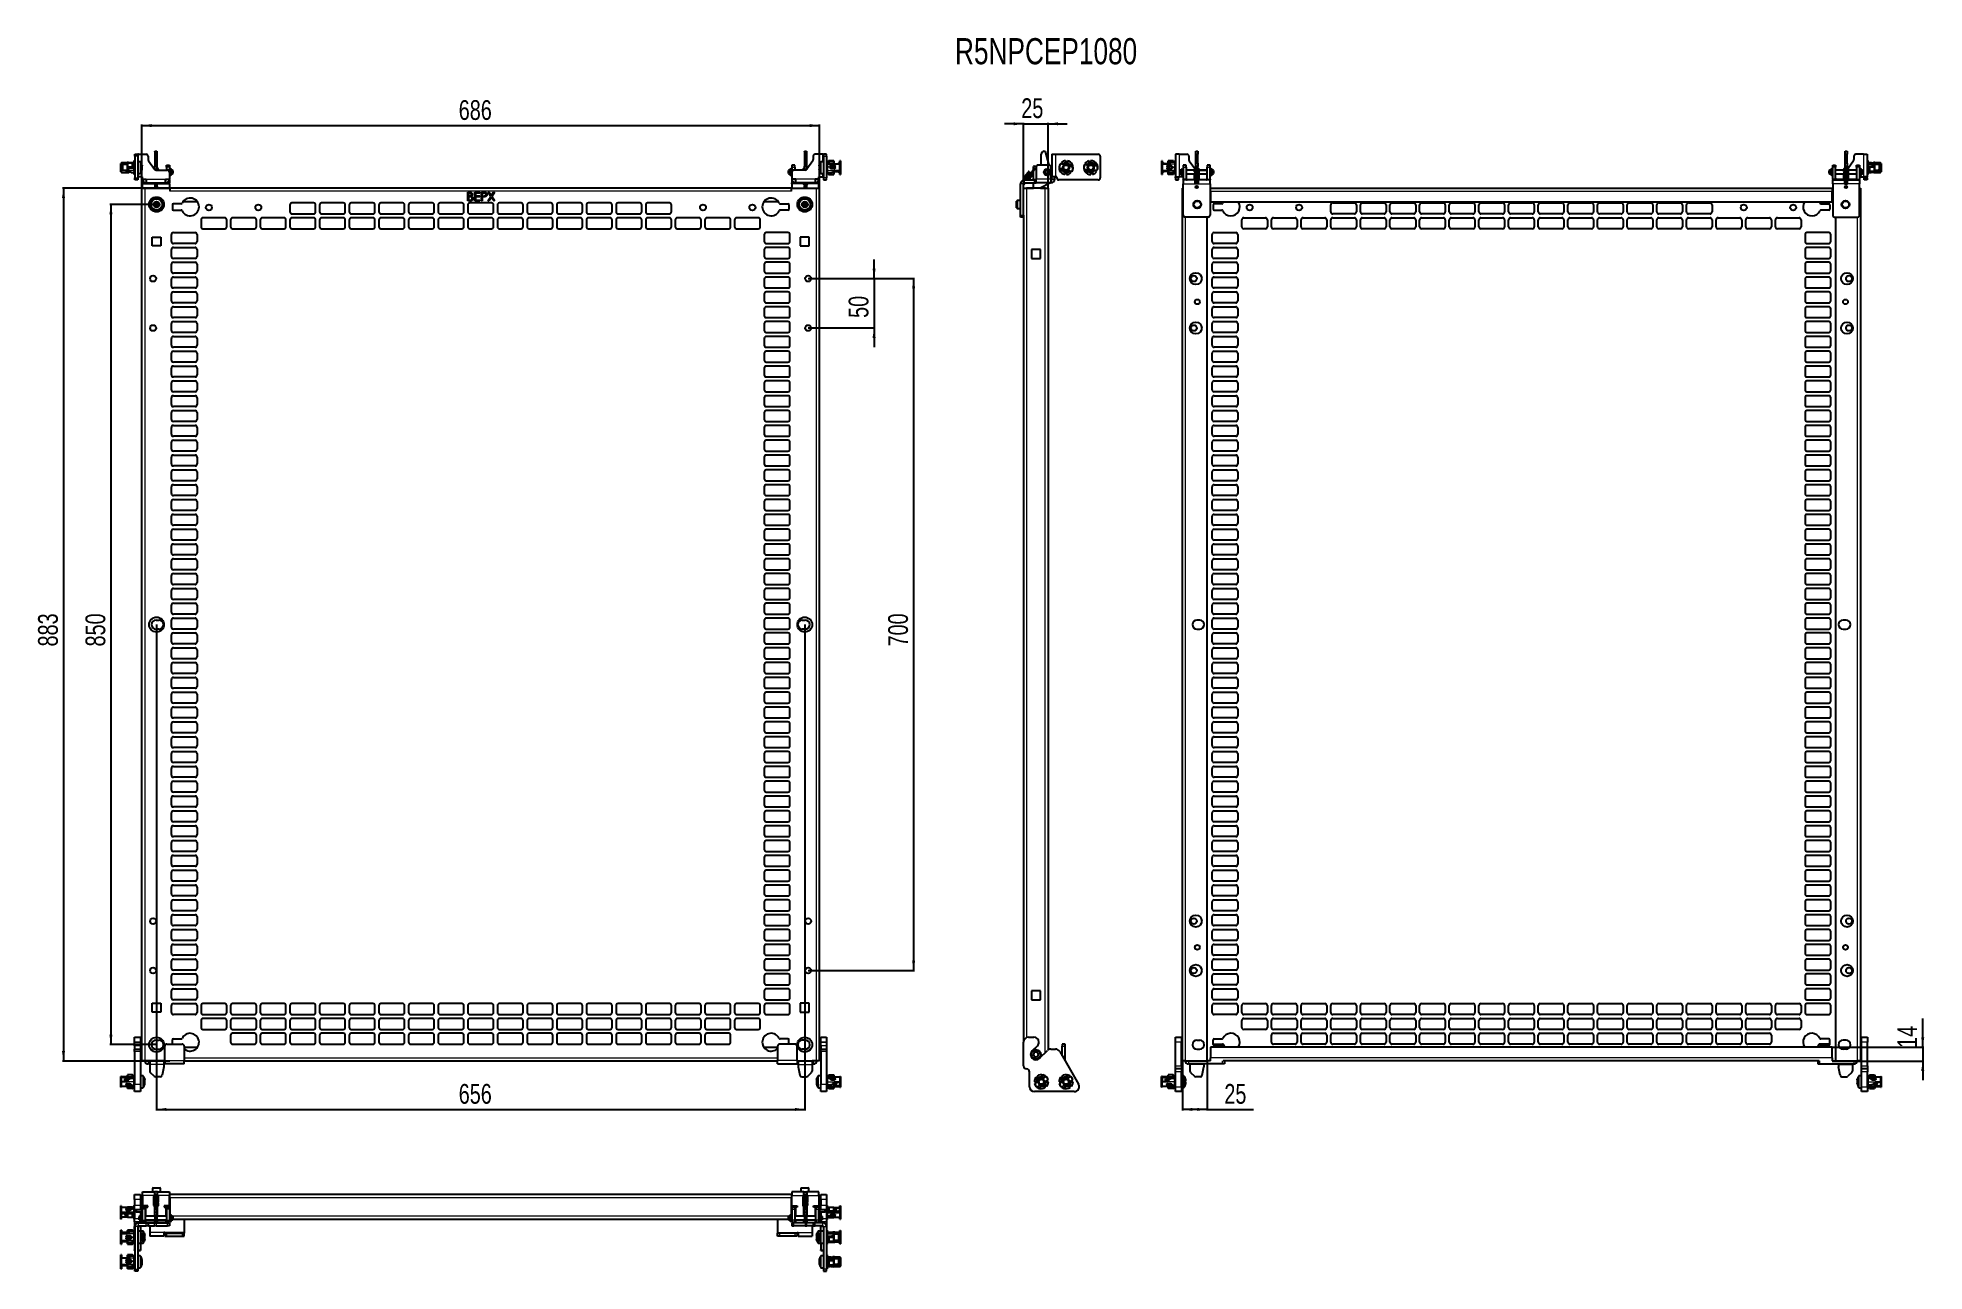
# Model space of a CAD drawing. Header units: millimetres. Extents: x -656 to 1253, y 650 to 1898.
import ezdxf

# ---------------------------------------------------------------- set-up
doc = ezdxf.new("R2010")
doc.units = ezdxf.units.MM
doc.layers.add('FORMAT', color=7, linetype='Continuous')
doc.styles.add('SLDTEXTSTYLE0', font='TXT', dxfattribs={"width": 0.75})
doc.dimstyles.new('SLDDIMSTYLE0', dxfattribs={"dimtxt": 20, "dimasz": 10, "dimexe": 0, "dimexo": 0.0625, "dimgap": 5, "dimtad": 2, "dimdec": 1, "dimrnd": 1e-09, "dimzin": 12, "dimdsep": 46, "dimtxsty": 'SLDTEXTSTYLE0', "dimsah": 1, "dimcen": 0.09, "dimadec": 0, "dimazin": 3, "dimtfac": 1, "dimtofl": 0, "dimtmove": 0, "dimatfit": 3, "dimfxl": 0, "dimfrac": 2, "dimtolj": 1, "dimtzin": 12, "dimarcsym": 0})
doc.dimstyles.new('SLDDIMSTYLE1', dxfattribs={"dimtxt": 20, "dimasz": 10, "dimexe": 0, "dimexo": 0.0625, "dimgap": 5, "dimtad": 2, "dimdec": 1, "dimrnd": 1e-09, "dimzin": 12, "dimdsep": 46, "dimtxsty": 'SLDTEXTSTYLE0', "dimsah": 1, "dimcen": 0.09, "dimadec": 0, "dimazin": 3, "dimtfac": 1, "dimtmove": 0, "dimatfit": 0, "dimfxl": 0, "dimfrac": 2, "dimtolj": 1, "dimtzin": 12, "dimarcsym": 0})

msp = doc.modelspace()

# ---------------------------------------------------------------- texts
at = {"layer": 'FORMAT', "insert": (272.33, 1897.14), "char_height": 26.4583, "attachment_point": 1, "style": 'SLDTEXTSTYLE0'}
msp.add_mtext('R5NPCEP1080', dxfattribs=at)

# ---------------------------------------------------------------- blocks, each defined once
blk = doc.blocks.new('_D')
at = {"layer": 'FORMAT'}
for p, q in [((-522.2, 1745.4), (-630.9, 1745.4)), ((-629.9, 1745.4), (-629.9, 862.3)), ((-522.2, 862.3), (-630.9, 862.3))]:
    blk.add_line(p, q, dxfattribs=at)
for points in [[(-629.9, 1745.4), (-631.4, 1735.4), (-628.3, 1735.4)], [(-629.9, 862.3), (-628.3, 872.3), (-631.4, 872.3)]]:
    blk.add_solid(points, dxfattribs=at)
at = {"layer": 'FORMAT', "insert": (-655.6, 1281.7), "char_height": 20, "attachment_point": 1, "rotation": 90, "style": 'SLDTEXTSTYLE0'}
blk.add_mtext('883', dxfattribs=at)
blk = doc.blocks.new('_D_1')
at = {"layer": 'FORMAT'}
for p, q in [((-550.7, 1745.4), (-550.7, 1809.7)), ((-550.7, 1808.7), (135.3, 1808.7)), ((135.3, 1745.4), (135.3, 1809.7))]:
    blk.add_line(p, q, dxfattribs=at)
for points in [[(-550.7, 1808.7), (-540.7, 1807.1), (-540.7, 1810.2)], [(135.3, 1808.7), (125.3, 1810.2), (125.3, 1807.1)]]:
    blk.add_solid(points, dxfattribs=at)
at = {"layer": 'FORMAT', "insert": (-229.9, 1834.4), "char_height": 20, "attachment_point": 1, "style": 'SLDTEXTSTYLE0'}
blk.add_mtext('686', dxfattribs=at)
blk = doc.blocks.new('_D_2')
at = {"layer": 'FORMAT'}
for p, q in [((123.8, 1653.9), (231.4, 1653.9)), ((230.4, 1653.9), (230.4, 953.9)), ((123.8, 953.9), (231.4, 953.9))]:
    blk.add_line(p, q, dxfattribs=at)
for points in [[(230.4, 1653.9), (228.9, 1643.9), (232, 1643.9)], [(230.4, 953.9), (232, 963.9), (228.9, 963.9)]]:
    blk.add_solid(points, dxfattribs=at)
at = {"layer": 'FORMAT', "insert": (204.7, 1281.7), "char_height": 20, "attachment_point": 1, "rotation": 90, "style": 'SLDTEXTSTYLE0'}
blk.add_mtext('700', dxfattribs=at)
blk = doc.blocks.new('_D_3')
at = {"layer": 'FORMAT'}
for p, q in [((190.4, 1653.9), (190.4, 1673.1)), ((123.8, 1653.9), (191.4, 1653.9)), ((190.4, 1653.9), (190.4, 1603.9)), ((123.8, 1603.9), (191.4, 1603.9)), ((190.4, 1603.9), (190.4, 1584.6))]:
    blk.add_line(p, q, dxfattribs=at)
for points in [[(190.4, 1653.9), (192, 1663.9), (188.9, 1663.9)], [(190.4, 1603.9), (188.9, 1593.9), (192, 1593.9)]]:
    blk.add_solid(points, dxfattribs=at)
at = {"layer": 'FORMAT', "insert": (164.7, 1614.1), "char_height": 20, "attachment_point": 1, "rotation": 90, "style": 'SLDTEXTSTYLE0'}
blk.add_mtext('50', dxfattribs=at)
blk = doc.blocks.new('_D_4')
at = {"layer": 'FORMAT'}
for p, q in [((-535.7, 1303.8), (-535.7, 812.4)), ((120.3, 1303.8), (120.3, 812.4)), ((-535.7, 813.4), (120.3, 813.4))]:
    blk.add_line(p, q, dxfattribs=at)
for points in [[(-535.7, 813.4), (-525.7, 811.8), (-525.7, 814.9)], [(120.3, 813.4), (110.3, 814.9), (110.3, 811.8)]]:
    blk.add_solid(points, dxfattribs=at)
at = {"layer": 'FORMAT', "insert": (-229.9, 839.1), "char_height": 20, "attachment_point": 1, "style": 'SLDTEXTSTYLE0'}
blk.add_mtext('656', dxfattribs=at)
blk = doc.blocks.new('_D_5')
at = {"layer": 'FORMAT'}
for p, q in [((-535.7, 1728.9), (-582.9, 1728.9)), ((-581.9, 1728.9), (-581.9, 878.9)), ((-535.7, 878.9), (-582.9, 878.9))]:
    blk.add_line(p, q, dxfattribs=at)
for points in [[(-581.9, 1728.9), (-583.4, 1718.9), (-580.3, 1718.9)], [(-581.9, 878.9), (-580.3, 888.9), (-583.4, 888.9)]]:
    blk.add_solid(points, dxfattribs=at)
at = {"layer": 'FORMAT', "insert": (-607.6, 1281.7), "char_height": 20, "attachment_point": 1, "rotation": 90, "style": 'SLDTEXTSTYLE0'}
blk.add_mtext('850', dxfattribs=at)
blk = doc.blocks.new('_D_6')
at = {"layer": 'FORMAT'}
for p, q in [((341.7, 1810.5), (322.5, 1810.5)), ((341.7, 1745.4), (341.7, 1811.5)), ((341.7, 1810.5), (366.7, 1810.5)), ((366.7, 1745.4), (366.7, 1811.5)), ((366.7, 1810.5), (386, 1810.5))]:
    blk.add_line(p, q, dxfattribs=at)
for points in [[(341.7, 1810.5), (331.7, 1812), (331.7, 1808.9)], [(366.7, 1810.5), (376.7, 1808.9), (376.7, 1812)]]:
    blk.add_solid(points, dxfattribs=at)
at = {"layer": 'FORMAT', "insert": (339.4, 1836.3), "char_height": 20, "attachment_point": 1, "style": 'SLDTEXTSTYLE0'}
blk.add_mtext('25', dxfattribs=at)
blk = doc.blocks.new('_D_7')
at = {"layer": 'FORMAT'}
for p, q in [((502.5, 862.3), (502.5, 812.4)), ((527.5, 862.3), (527.5, 812.4)), ((527.5, 813.4), (502.5, 813.4)), ((527.5, 813.4), (574.5, 813.4))]:
    blk.add_line(p, q, dxfattribs=at)
for points in [[(502.5, 813.4), (512.5, 811.8), (512.5, 814.9)], [(527.5, 813.4), (517.5, 814.9), (517.5, 811.8)]]:
    blk.add_solid(points, dxfattribs=at)
at = {"layer": 'FORMAT', "insert": (544.9, 839.1), "char_height": 20, "attachment_point": 1, "style": 'SLDTEXTSTYLE0'}
blk.add_mtext('25', dxfattribs=at)
blk = doc.blocks.new('_D_8')
at = {"layer": 'FORMAT'}
for p, q in [((1251.7, 876.3), (1251.7, 905.2)), ((1160, 876.3), (1252.7, 876.3)), ((1160, 862.3), (1252.7, 862.3)), ((1251.7, 876.3), (1251.7, 862.3)), ((1251.7, 862.3), (1251.7, 843.1))]:
    blk.add_line(p, q, dxfattribs=at)
for points in [[(1251.7, 876.3), (1253.2, 886.3), (1250.1, 886.3)], [(1251.7, 862.3), (1250.1, 852.3), (1253.2, 852.3)]]:
    blk.add_solid(points, dxfattribs=at)
at = {"layer": 'FORMAT', "insert": (1225.9, 875.6), "char_height": 20, "attachment_point": 1, "rotation": 90, "style": 'SLDTEXTSTYLE0'}
blk.add_mtext('14', dxfattribs=at)

# ---------------------------------------------------------------- dimensions: what is measured, and where the dimension line sits
at = {"layer": 'FORMAT'}
for base, p1, p2, angle, dimstyle, picture, middle in [((135.29, 1808.66), (-550.71, 1745.36), (135.29, 1745.36), 0, 'SLDDIMSTYLE0', '_D_1', (-207.71, 1808.66)), ((-629.86, 862.35), (-522.21, 1745.37), (-522.21, 862.35), 90, 'SLDDIMSTYLE0', '_D', (-629.86, 1303.86)), ((-581.86, 878.86), (-535.71, 1728.86), (-535.71, 878.86), 90, 'SLDDIMSTYLE0', '_D_5', (-581.86, 1303.86)), ((190.44, 1603.86), (123.79, 1653.86), (123.79, 1603.86), 90, 'SLDDIMSTYLE1', '_D_3', (190.44, 1628.86)), ((230.44, 953.86), (123.79, 1653.86), (123.79, 953.86), 90, 'SLDDIMSTYLE0', '_D_2', (230.44, 1303.86)), ((120.29, 813.36), (-535.71, 1303.86), (120.29, 1303.86), 0, 'SLDDIMSTYLE0', '_D_4', (-207.71, 813.36)), ((1251.68, 862.35), (1160.03, 876.35), (1160.03, 862.35), 90, 'SLDDIMSTYLE1', '_D_8', (1251.68, 890.39))]:
    dim = msp.add_linear_dim(base=base, p1=p1, p2=p2, angle=angle, dimstyle=dimstyle, dxfattribs=at)
    dim.commit()
    dim.dimension.update_dxf_attribs({"geometry": picture, "text_midpoint": middle, "dimtype": 160})
for base, p1, p2, dimstyle, picture, middle in [((366.72, 1810.47), (341.72, 1745.36), (366.72, 1745.36), 'SLDDIMSTYLE1', '_D_6', (354.22, 1810.47)), ((502.53, 813.36), (527.53, 862.36), (502.53, 862.36), 'SLDDIMSTYLE0', '_D_7', (559.7, 813.36))]:
    dim = msp.add_linear_dim(base=base, p1=p1, p2=p2, dimstyle=dimstyle, dxfattribs=at)
    dim.commit()
    dim.dimension.update_dxf_attribs({"geometry": picture, "text_midpoint": middle, "dimtype": 160})

# ---------------------------------------------------------------- linework, layer by layer
at = {"color": 7, "linetype": 'Continuous', "lineweight": 25}
for p, q in [((-557.71, 1779.66), (-554.71, 1779.66)), ((-557.71, 1777.66), (-557.71, 1779.66)), ((-557.71, 1777.66), (-557.71, 1755.66)), ((-554.71, 1779.66), (-554.71, 1777.66)), ((-553.91, 1779.66), (-554.71, 1779.66)), ((-554.71, 1777.66), (-554.71, 1755.66)), ((-553.91, 1779.66), (-546.21, 1779.66)), ((-544.21, 1777.66), (-544.21, 1774.29)), ((-537.31, 1782.66), (-535.31, 1782.66)), ((-537.31, 1782.29), (-537.31, 1782.66)), ((-537.31, 1782.29), (-537.31, 1767.66)), ((-535.31, 1782.66), (-535.31, 1782.29)), ((-535.31, 1782.29), (-535.31, 1767.66)), ((119.89, 1782.66), (121.89, 1782.66)), ((119.89, 1782.29), (119.89, 1782.66)), ((119.89, 1782.29), (119.89, 1767.66)), ((121.89, 1782.66), (121.89, 1782.29)), ((121.89, 1782.29), (121.89, 1767.66)), ((128.79, 1777.66), (128.79, 1774.29)), ((138.49, 1779.66), (130.79, 1779.66)), ((138.49, 1779.66), (139.29, 1779.66)), ((142.29, 1779.66), (139.29, 1779.66)), ((139.29, 1779.66), (139.29, 1777.66)), ((139.29, 1777.66), (139.29, 1755.66)), ((142.29, 1777.66), (142.29, 1779.66)), ((142.29, 1777.66), (142.29, 1755.66)), ((359.61, 1770.66), (359.61, 1779.66)), ((362.61, 1782.66), (363.22, 1782.66)), ((363.71, 1782.29), (367.38, 1768.66)), ((370.22, 1779.66), (370.22, 1756.66)), ((370.22, 1779.66), (374.02, 1779.66)), ((374.02, 1779.66), (417.22, 1779.66)), ((419.22, 1777.66), (419.22, 1755.66)), ((499.33, 1779.66), (495.53, 1779.66)), ((495.53, 1779.66), (495.53, 1756.66)), ((499.33, 1779.66), (507.03, 1779.66)), ((509.03, 1777.66), (509.03, 1774.29)), ((515.93, 1782.66), (517.93, 1782.66)), ((515.93, 1779.66), (515.93, 1782.66)), ((515.93, 1770.66), (515.93, 1779.66)), ((517.93, 1782.66), (517.93, 1779.66)), ((517.93, 1770.66), (517.93, 1779.66)), ((1173.13, 1782.66), (1175.13, 1782.66)), ((1173.13, 1779.66), (1173.13, 1782.66)), ((1173.13, 1770.66), (1173.13, 1779.66)), ((1175.13, 1782.66), (1175.13, 1779.66)), ((1175.13, 1770.66), (1175.13, 1779.66)), ((1182.03, 1777.66), (1182.03, 1774.29)), ((1191.73, 1779.66), (1184.03, 1779.66)), ((1191.73, 1779.66), (1195.53, 1779.66)), ((1195.53, 1779.66), (1195.53, 1756.66)), ((-571.71, 1769.46), (-571.71, 1770.31)), ((-571.71, 1769.46), (-571.21, 1769.46)), ((-571.71, 1768.04), (-571.71, 1769.46)), ((-571.21, 1768.04), (-571.71, 1768.04)), ((-571.71, 1767.8), (-571.71, 1768.04)), ((-571.71, 1763.52), (-571.71, 1767.8)), ((-571.21, 1767.8), (-571.71, 1767.8)), ((-571.21, 1763.52), (-571.71, 1763.52)), ((-571.71, 1762.01), (-571.71, 1763.52)), ((-571.21, 1769.46), (-571.21, 1768.04)), ((-571.21, 1768.04), (-571.21, 1767.8)), ((-571.21, 1767.8), (-571.21, 1763.52)), ((-566.31, 1771.01), (-571.01, 1771.01)), ((-569.01, 1770.02), (-571.01, 1770.02)), ((-571.01, 1768.79), (-571.01, 1768.59)), ((-570.51, 1768.41), (-571.01, 1768.41)), ((-571.01, 1768.41), (-571.01, 1768.18)), ((-571.01, 1768.18), (-570.51, 1768.18)), ((-571.01, 1768), (-571.01, 1767.58)), ((-570.71, 1767.58), (-571.01, 1767.58)), ((-571.01, 1767.58), (-571.01, 1767.43)), ((-571.01, 1767.43), (-570.71, 1767.43)), ((-571.01, 1764.88), (-570.71, 1764.88)), ((-571.01, 1764.13), (-570.71, 1764.13)), ((-571.01, 1763.52), (-571.01, 1764.13)), ((-571.01, 1763.52), (-565.41, 1763.52)), ((-565.41, 1763.22), (-571.01, 1763.22)), ((-571.01, 1761.31), (-566.31, 1761.31)), ((-570.71, 1763.66), (-570.71, 1768.18)), ((-570.71, 1763.66), (-570.58, 1763.52)), ((-570.51, 1768.18), (-570.51, 1768.41)), ((-570.21, 1768.54), (-570.21, 1763.52)), ((-565.11, 1769.16), (-569.54, 1769.16)), ((-569.01, 1769.62), (-569.01, 1770.02)), ((-565.11, 1770.02), (-569.01, 1770.02)), ((-569.01, 1769.62), (-565.11, 1769.62)), ((-565.22, 1771.18), (-566.31, 1771)), ((-566.31, 1771.01), (-566.31, 1771)), ((-566.31, 1770.98), (-566.31, 1771)), ((-566.31, 1761.52), (-566.31, 1761.65)), ((-566.31, 1761.52), (-566.31, 1761.31)), ((-566.31, 1761.32), (-565.22, 1761.13)), ((-562.51, 1770.9), (-565.81, 1770.9)), ((-562.51, 1761.86), (-565.81, 1761.86)), ((-565.41, 1763.52), (-564.26, 1765.11)), ((-564.26, 1764.81), (-565.41, 1763.22)), ((-565.41, 1763.52), (-565.41, 1763.22)), ((-565.11, 1770.47), (-565, 1770.71)), ((-565.11, 1766.87), (-565.11, 1770.47)), ((-565.11, 1766.87), (-565, 1766.75)), ((-565.11, 1765.68), (-565.11, 1766.87)), ((-565.11, 1765.68), (-565, 1765.54)), ((-565.11, 1763.94), (-565.11, 1765.68)), ((-565, 1770.71), (-565, 1766.75)), ((-559.91, 1770.71), (-565, 1770.71)), ((-559.91, 1766.75), (-565, 1766.75)), ((-565, 1766.75), (-565, 1765.54)), ((-563.77, 1765.54), (-565, 1765.54)), ((-565, 1765.54), (-565, 1764.09)), ((-563.79, 1770.94), (-563.71, 1770.9)), ((-562.51, 1761.42), (-563.71, 1761.42)), ((-563.39, 1761.67), (-563.5, 1761.86)), ((-563.39, 1761.67), (-563.39, 1761.66)), ((-561.51, 1766.2), (-562.35, 1766.1)), ((-558.69, 1771.01), (-561.34, 1771.01)), ((-561.34, 1761.31), (-558.69, 1761.31)), ((-561.31, 1761.31), (-561.34, 1761.31)), ((-559.91, 1766.21), (-561.32, 1766.21)), ((-561.32, 1766), (-559.16, 1766)), ((-561.31, 1761.31), (-561.31, 1761.44)), ((-559.91, 1766.75), (-559.91, 1770.71)), ((-559.91, 1770.71), (-559.71, 1770.57)), ((-559.91, 1766.75), (-559.71, 1766.82)), ((-559.91, 1766.21), (-559.91, 1766.75)), ((-559.71, 1766.29), (-559.91, 1766.21)), ((-559.71, 1770.57), (-559.71, 1766.82)), ((-558.41, 1770.02), (-559.71, 1770.02)), ((-559.71, 1769.62), (-558.41, 1769.62)), ((-559.71, 1766.82), (-559.71, 1766.29)), ((-559.16, 1766.31), (-559.71, 1766.31)), ((-559.21, 1761.34), (-559.21, 1761.36)), ((-558.66, 1771.01), (-558.41, 1771.01)), ((-558.66, 1761.48), (-558.41, 1761.48)), ((-558.66, 1761.31), (-558.41, 1761.31)), ((-558.51, 1769.62), (-558.51, 1765.95)), ((-558.21, 1769.16), (-558.51, 1769.16)), ((-558.21, 1766), (-558.51, 1765.96)), ((-558.41, 1765.71), (-558.41, 1765.41)), ((-558.41, 1765.41), (-558.41, 1763.22)), ((-558.21, 1763.46), (-558.21, 1773.26)), ((-557.71, 1773.26), (-558.21, 1773.26)), ((-558.21, 1763.46), (-557.71, 1763.46)), ((-558.21, 1763.1), (-558.21, 1761.86)), ((-558.21, 1761.86), (-557.71, 1761.86)), ((-558.21, 1759.31), (-558.21, 1761.86)), ((-557.71, 1759.31), (-558.21, 1759.31)), ((-558.21, 1759.31), (-558.21, 1759.06)), ((-557.71, 1759.06), (-558.21, 1759.06)), ((-557.72, 1763.16), (-557.71, 1763.16)), ((-552.39, 1772.16), (-554.71, 1772.16)), ((-554.71, 1760.16), (-552.39, 1760.16)), ((-554.71, 1756.66), (-553.91, 1756.66)), ((-549.91, 1756.66), (-553.91, 1756.66)), ((-549.91, 1754.46), (-549.91, 1756.66)), ((-543.85, 1773.14), (-537.81, 1764.51)), ((-537.31, 1767.66), (-535.31, 1767.66)), ((-537.31, 1764.16), (-537.31, 1767.66)), ((-535.31, 1764.16), (-537.31, 1764.16)), ((-537.31, 1764.16), (-537.31, 1764.01)), ((-536.17, 1763.66), (-524.71, 1763.66)), ((-535.31, 1767.66), (-535.31, 1764.16)), ((-535.31, 1764.16), (-535.31, 1763.66)), ((-534.39, 1764.13), (-534.39, 1763.66)), ((-534.39, 1764.13), (-534.39, 1764.13)), ((-533.79, 1763.66), (-533.79, 1764.14)), ((-525.71, 1768.66), (-522.71, 1768.66)), ((-525.71, 1766.66), (-525.71, 1768.66)), ((-525.71, 1766.66), (-525.71, 1763.66)), ((-522.71, 1768.66), (-522.71, 1766.66)), ((-522.71, 1766.66), (-522.71, 1761.66)), ((-522.68, 1763.56), (-522.71, 1763.56)), ((-522.71, 1761.66), (-522.71, 1754.46)), ((-522.71, 1759.76), (-522.68, 1759.76)), ((-522.68, 1764.07), (-522.68, 1761.33)), ((-522.68, 1761.33), (-522.68, 1759.37)), ((-520.78, 1761.33), (-520.78, 1764.07)), ((-519.76, 1763.56), (-520.78, 1763.56)), ((-520.78, 1759.37), (-520.78, 1761.33)), ((-520.78, 1759.76), (-519.76, 1759.76)), ((-519.26, 1763.27), (-519.76, 1763.56)), ((-519.76, 1759.76), (-519.76, 1763.56)), ((-519.76, 1759.76), (-519.26, 1760.05)), ((-519.26, 1763.27), (-519.26, 1760.05)), ((104.44, 1763.56), (103.94, 1763.27)), ((103.94, 1760.05), (103.94, 1763.27)), ((103.94, 1760.05), (104.44, 1759.76)), ((105.38, 1763.56), (104.44, 1763.56)), ((104.44, 1763.56), (104.44, 1759.76)), ((104.44, 1759.76), (105.38, 1759.76)), ((105.38, 1764.03), (105.38, 1762.66)), ((105.38, 1762.66), (105.38, 1759.33)), ((107.28, 1762.66), (107.28, 1764.03)), ((107.29, 1763.56), (107.28, 1763.56)), ((107.28, 1759.33), (107.28, 1762.66)), ((107.28, 1759.76), (107.29, 1759.76)), ((110.29, 1768.66), (107.29, 1768.66)), ((107.29, 1768.66), (107.29, 1766.66)), ((107.29, 1766.66), (107.29, 1761.66)), ((107.29, 1761.66), (107.29, 1754.46)), ((120.74, 1763.66), (109.29, 1763.66)), ((110.29, 1766.66), (110.29, 1768.66)), ((110.29, 1766.66), (110.29, 1763.66)), ((118.32, 1763.75), (118.32, 1763.66)), ((118.92, 1763.66), (118.92, 1763.76)), ((119.89, 1767.66), (121.89, 1767.66)), ((119.89, 1764.16), (119.89, 1767.66)), ((121.89, 1764.16), (119.89, 1764.16)), ((119.89, 1764.16), (119.89, 1763.66)), ((121.89, 1767.66), (121.89, 1764.16)), ((121.89, 1764.16), (121.89, 1764.01)), ((128.42, 1773.14), (122.38, 1764.51)), ((134.49, 1756.66), (138.49, 1756.66)), ((134.49, 1754.46), (134.49, 1756.66)), ((134.89, 1764.3), (134.86, 1764.3)), ((139.29, 1772.16), (136.96, 1772.16)), ((136.96, 1760.16), (139.29, 1760.16)), ((139.29, 1756.66), (138.49, 1756.66)), ((142.79, 1773.26), (142.29, 1773.26)), ((142.29, 1768.02), (142.79, 1768.02)), ((142.29, 1766.18), (142.79, 1766.18)), ((142.79, 1761.86), (142.29, 1761.86)), ((142.79, 1760.54), (142.29, 1760.54)), ((142.29, 1759.06), (142.79, 1759.06)), ((142.79, 1773.26), (142.79, 1768.02)), ((142.79, 1767.48), (142.79, 1768.02)), ((142.79, 1766.18), (142.79, 1761.86)), ((142.79, 1761.86), (142.79, 1760.54)), ((142.79, 1760.54), (142.79, 1759.06)), ((142.81, 1763.16), (142.99, 1763.16)), ((142.81, 1762.67), (142.99, 1762.7)), ((142.83, 1770.08), (143.02, 1770.02)), ((142.99, 1771.28), (142.99, 1771.6)), ((142.99, 1770.98), (142.99, 1771.28)), ((142.99, 1770.98), (142.99, 1770.6)), ((142.99, 1770.02), (153.59, 1770.02)), ((143.24, 1767.43), (142.99, 1767.43)), ((143.24, 1767.3), (142.99, 1767.3)), ((143.24, 1766.18), (142.99, 1766.18)), ((142.99, 1761.03), (142.99, 1763.22)), ((142.99, 1760.71), (142.99, 1761.03)), ((144.29, 1770.31), (143.09, 1770.31)), ((143.09, 1770.02), (143.09, 1770.31)), ((143.09, 1766.18), (143.09, 1767.3)), ((144.29, 1772.1), (143.74, 1772.1)), ((144.29, 1771.88), (143.74, 1771.88)), ((143.74, 1771.58), (144.29, 1771.58)), ((145.89, 1760.43), (143.74, 1760.43)), ((144.29, 1760.21), (143.74, 1760.21)), ((143.79, 1766.89), (143.79, 1766.72)), ((144.49, 1773.16), (144.29, 1773.04)), ((144.29, 1772.42), (144.29, 1773.04)), ((144.49, 1772.49), (144.29, 1772.42)), ((144.29, 1770.02), (144.29, 1772.42)), ((144.29, 1759.38), (144.29, 1760.43)), ((144.29, 1759.38), (144.49, 1759.28)), ((144.29, 1759.27), (144.29, 1759.38)), ((144.29, 1759.27), (144.49, 1759.16)), ((149.57, 1773.16), (144.49, 1773.16)), ((144.49, 1773.16), (144.49, 1772.49)), ((144.49, 1772.49), (144.49, 1770.02)), ((144.49, 1772.49), (149.57, 1772.49)), ((144.49, 1760.43), (144.49, 1759.28)), ((144.49, 1759.28), (149.57, 1759.28)), ((144.49, 1759.28), (144.49, 1759.16)), ((144.49, 1759.16), (149.57, 1759.16)), ((145.89, 1767.28), (145.89, 1766.33)), ((147.09, 1768.41), (150.39, 1768.41)), ((150.39, 1768.18), (147.09, 1768.18)), ((150.39, 1765.23), (147.09, 1765.23)), ((147.09, 1765.12), (150.39, 1765.12)), ((147.96, 1766.75), (147.96, 1766.79)), ((148.28, 1766.29), (148.53, 1766.24)), ((148.61, 1766.23), (148.53, 1766.24)), ((148.83, 1761.63), (149.99, 1763.22)), ((149.36, 1762.36), (149.57, 1762.36)), ((149.69, 1772.96), (149.57, 1773.16)), ((149.57, 1772.49), (149.57, 1773.16)), ((149.57, 1770.02), (149.57, 1772.49)), ((149.69, 1772.37), (149.57, 1772.49)), ((149.57, 1767.52), (149.57, 1768.18)), ((149.57, 1765.23), (149.57, 1766.15)), ((149.57, 1762.36), (149.57, 1762.65)), ((149.57, 1762.36), (149.69, 1762.5)), ((149.57, 1759.28), (149.57, 1762.36)), ((149.57, 1759.28), (149.69, 1759.45)), ((149.57, 1759.16), (149.69, 1759.36)), ((149.57, 1759.16), (149.57, 1759.28)), ((149.69, 1772.96), (149.69, 1772.37)), ((149.69, 1772.37), (149.69, 1770.02)), ((149.69, 1770.11), (149.76, 1770.02)), ((149.69, 1768.18), (149.69, 1767.54)), ((149.69, 1766.14), (149.69, 1765.23)), ((149.69, 1762.81), (149.69, 1762.5)), ((153.59, 1762.7), (149.69, 1762.7)), ((149.69, 1762.5), (149.69, 1759.45)), ((149.69, 1762.21), (149.76, 1762.3)), ((149.69, 1762.3), (153.59, 1762.3)), ((149.69, 1759.45), (149.69, 1759.36)), ((149.94, 1763.16), (154.79, 1763.16)), ((149.99, 1763.22), (155.59, 1763.22)), ((150.89, 1767.96), (150.89, 1767.59)), ((150.89, 1766.01), (150.89, 1767.59)), ((150.89, 1766.01), (150.89, 1765.62)), ((153.59, 1770.02), (155.59, 1770.02)), ((153.59, 1762.7), (153.59, 1762.3)), ((154.79, 1763.16), (154.85, 1763.22)), ((154.79, 1763.16), (154.79, 1763.22)), ((155.09, 1770.9), (155.59, 1770.9)), ((155.09, 1761.91), (155.09, 1761.42)), ((155.59, 1761.91), (155.09, 1761.91)), ((155.09, 1761.42), (155.59, 1761.42)), ((155.59, 1761.91), (155.59, 1762.15)), ((155.59, 1761.42), (155.59, 1761.91)), ((156.29, 1773.16), (155.79, 1773.16)), ((155.79, 1773.15), (155.79, 1773.16)), ((155.79, 1773.15), (156.29, 1773.15)), ((155.79, 1770.22), (155.79, 1773.15)), ((155.79, 1770.22), (156.29, 1770.22)), ((155.79, 1769.99), (155.79, 1770.22)), ((155.79, 1760.61), (155.79, 1763.24)), ((155.79, 1760.61), (156.29, 1760.61)), ((155.79, 1759.16), (155.79, 1760.61)), ((155.79, 1759.16), (156.29, 1759.16)), ((155.79, 1759.16), (155.79, 1759.16)), ((155.79, 1759.16), (156.29, 1759.16)), ((156.26, 1763.54), (156.29, 1763.54)), ((156.29, 1773.16), (156.29, 1773.15)), ((156.29, 1773.15), (156.29, 1770.22)), ((156.29, 1770.22), (156.29, 1769.46)), ((156.29, 1769.46), (156.29, 1763.64)), ((156.29, 1763.64), (156.29, 1763.54)), ((156.29, 1763.54), (156.29, 1760.61)), ((156.29, 1760.61), (156.29, 1759.16)), ((156.29, 1759.16), (156.29, 1759.16)), ((342.59, 1756.48), (342.64, 1756.43)), ((342.99, 1756.99), (343.04, 1756.94)), ((343.4, 1757.5), (343.44, 1757.45)), ((343.68, 1756.42), (343.67, 1756.56)), ((343.8, 1758.01), (343.85, 1757.96)), ((344.08, 1756.93), (344.07, 1757.08)), ((344.25, 1758.89), (344.2, 1758.86)), ((344.2, 1758.52), (344.25, 1758.47)), ((344.48, 1757.44), (344.47, 1757.59)), ((344.88, 1757.95), (344.87, 1758.1)), ((348.17, 1760.51), (348.56, 1760.21)), ((348.93, 1760.68), (348.54, 1760.99)), ((348.56, 1760.21), (348.64, 1760.14)), ((349.01, 1760.61), (348.93, 1760.68)), ((352.08, 1764.18), (349.29, 1760.65)), ((349.29, 1760.65), (349.29, 1760.65)), ((349.76, 1760.28), (352.55, 1763.81)), ((349.9, 1759.96), (351.92, 1762.69)), ((351.92, 1764.29), (350.71, 1762.75)), ((351.92, 1763.98), (351.92, 1767.16)), ((351.92, 1753.66), (351.92, 1763.01)), ((352.42, 1767.66), (354.69, 1767.66)), ((352.55, 1763.81), (352.55, 1763.81)), ((354.42, 1766.66), (354.42, 1754.46)), ((367.42, 1768.66), (356.42, 1768.66)), ((369.42, 1754.46), (369.42, 1766.66)), ((374.02, 1756.66), (370.22, 1756.66)), ((370.22, 1754.46), (370.22, 1756.66)), ((373.22, 1754.46), (373.22, 1756.66)), ((375.52, 1756.66), (374.02, 1756.66)), ((375.52, 1755.66), (375.52, 1756.66)), ((377.73, 1765.8), (380.74, 1765)), ((380.95, 1763.16), (378.65, 1762.67)), ((378.65, 1762.67), (378.76, 1762.89)), ((378.76, 1762.89), (380.83, 1763.33)), ((378.89, 1769.94), (378.77, 1770.02)), ((381.85, 1769.15), (378.84, 1769.96)), ((381.34, 1769.91), (379.97, 1771.43)), ((380.08, 1764.74), (380.56, 1764.88)), ((380.97, 1762.78), (380.7, 1763.1)), ((380.97, 1762.78), (381.12, 1762.91)), ((381.04, 1769.37), (381.48, 1769.76)), ((381.12, 1762.91), (381.64, 1763.38)), ((381.34, 1769.91), (381.48, 1769.76)), ((381.35, 1763.45), (381.55, 1763.49)), ((381.48, 1769.76), (381.94, 1769.24)), ((381.53, 1763.28), (381.48, 1763.27)), ((381.81, 1769.39), (381.62, 1769.21)), ((383.79, 1761.13), (383.43, 1759.18)), ((383.84, 1761.1), (385.07, 1761.04)), ((384.32, 1771.25), (384.16, 1773.23)), ((385.6, 1771.21), (384.37, 1771.28)), ((385.13, 1761.06), (385.28, 1759.08)), ((385.65, 1771.18), (386.01, 1773.14)), ((387.97, 1762.55), (387.5, 1763.07)), ((387.6, 1763.16), (390.6, 1762.36)), ((387.63, 1762.93), (387.83, 1763.1)), ((388.33, 1769.4), (387.81, 1768.93)), ((388.09, 1768.87), (387.9, 1768.83)), ((387.92, 1769.04), (387.97, 1769.05)), ((388.4, 1762.95), (387.97, 1762.55)), ((388.1, 1762.41), (387.97, 1762.55)), ((388.1, 1762.41), (389.47, 1760.88)), ((388.47, 1769.54), (388.33, 1769.4)), ((388.47, 1769.54), (388.74, 1769.21)), ((388.49, 1769.16), (390.79, 1769.65)), ((390.69, 1769.42), (388.61, 1768.98)), ((391.71, 1766.51), (388.71, 1767.32)), ((389.36, 1767.58), (388.88, 1767.43)), ((390.56, 1762.37), (390.68, 1762.29)), ((390.69, 1769.42), (390.79, 1769.65)), ((402.92, 1764.51), (406.02, 1764.28)), ((403.28, 1768.8), (403.15, 1768.85)), ((406.34, 1768.57), (403.24, 1768.8)), ((405.7, 1769.22), (404.07, 1770.46)), ((406.57, 1762.51), (404.41, 1761.6)), ((404.41, 1761.6), (404.47, 1761.84)), ((404.47, 1761.84), (406.42, 1762.66)), ((405.43, 1763.9), (405.87, 1764.13)), ((405.51, 1768.63), (405.86, 1769.1)), ((405.7, 1769.22), (405.86, 1769.1)), ((405.86, 1769.1), (406.42, 1768.67)), ((406.26, 1768.79), (406.1, 1768.58)), ((406.35, 1768.73), (406.19, 1768.58)), ((406.66, 1762.14), (406.34, 1762.41)), ((406.66, 1762.14), (406.78, 1762.3)), ((406.78, 1762.3), (407.21, 1762.86)), ((406.91, 1762.87), (407.1, 1762.94)), ((407.12, 1762.74), (407.07, 1762.72)), ((408.38, 1771.09), (407.86, 1773.01)), ((409.65, 1771.29), (408.43, 1771.12)), ((409.7, 1771.27), (409.7, 1773.26)), ((409.74, 1761.04), (409.75, 1759.06)), ((409.8, 1761.02), (411.02, 1761.19)), ((411.06, 1761.22), (411.59, 1759.31)), ((412.66, 1770.02), (412.24, 1769.46)), ((412.33, 1769.58), (412.38, 1769.6)), ((412.53, 1769.45), (412.35, 1769.37)), ((412.78, 1770.17), (412.66, 1770.02)), ((412.78, 1770.17), (413.11, 1769.9)), ((412.87, 1769.81), (415.04, 1770.71)), ((414.98, 1770.47), (413.02, 1769.65)), ((413.58, 1763.22), (413.02, 1763.64)), ((413.1, 1763.75), (416.2, 1763.52)), ((413.1, 1763.59), (413.25, 1763.74)), ((413.18, 1763.52), (413.34, 1763.73)), ((416.53, 1767.8), (413.42, 1768.04)), ((414.02, 1768.41), (413.57, 1768.18)), ((413.94, 1763.69), (413.58, 1763.22)), ((413.74, 1763.1), (413.58, 1763.22)), ((413.74, 1763.1), (415.37, 1761.86)), ((414.98, 1770.47), (415.04, 1770.71)), ((416.16, 1763.52), (416.29, 1763.46)), ((482.03, 1773.16), (481.53, 1773.16)), ((481.53, 1772.4), (481.53, 1773.16)), ((482.03, 1772.4), (481.53, 1772.4)), ((481.53, 1769.33), (481.53, 1772.4)), ((481.54, 1769.33), (481.53, 1769.33)), ((481.53, 1769.24), (481.53, 1769.33)), ((481.53, 1763.38), (481.53, 1769.24)), ((481.53, 1762.31), (481.53, 1763.38)), ((482.03, 1762.31), (481.53, 1762.31)), ((481.53, 1759.24), (481.53, 1762.31)), ((482.03, 1759.24), (481.53, 1759.24)), ((481.53, 1759.16), (481.53, 1759.24)), ((481.53, 1759.16), (482.03, 1759.16)), ((482.03, 1773.16), (482.03, 1772.4)), ((482.03, 1772.4), (482.03, 1769.74)), ((482.03, 1762.93), (482.03, 1762.31)), ((482.03, 1762.31), (482.03, 1759.24)), ((482.03, 1759.24), (482.03, 1759.16)), ((482.73, 1770.62), (482.23, 1770.62)), ((482.23, 1770.62), (482.23, 1770.16)), ((482.23, 1770.16), (482.73, 1770.16)), ((487.83, 1769.76), (482.23, 1769.76)), ((484.23, 1762.91), (482.23, 1762.91)), ((482.73, 1761.69), (482.23, 1761.69)), ((482.73, 1770.16), (482.73, 1770.62)), ((484.23, 1762.3), (483.55, 1762.3)), ((487.83, 1762.55), (483.83, 1762.55)), ((484.23, 1769.76), (484.23, 1770.02)), ((488.05, 1770.02), (484.23, 1770.02)), ((494.83, 1762.91), (484.23, 1762.91)), ((488.05, 1762.3), (484.23, 1762.3)), ((486.93, 1767.2), (486.93, 1767.58)), ((486.93, 1767.2), (486.93, 1765.61)), ((486.93, 1765.22), (486.93, 1765.61)), ((490.73, 1768.05), (487.43, 1768.05)), ((487.43, 1767.86), (490.73, 1767.86)), ((487.43, 1764.88), (490.73, 1764.88)), ((490.73, 1764.74), (487.43, 1764.74)), ((488.98, 1771.1), (487.83, 1769.76)), ((487.83, 1762.91), (487.83, 1762.55)), ((488.13, 1762.21), (487.83, 1762.55)), ((487.84, 1762.91), (488.13, 1762.58)), ((488.24, 1773.16), (488.13, 1772.96)), ((488.13, 1772.96), (488.24, 1773.16)), ((488.13, 1770.11), (488.13, 1772.96)), ((488.13, 1767.13), (488.13, 1767.86)), ((488.13, 1764.88), (488.13, 1765.72)), ((488.13, 1760.56), (488.13, 1762.91)), ((488.24, 1760.48), (488.13, 1760.56)), ((488.13, 1759.36), (488.13, 1760.56)), ((488.13, 1759.36), (488.24, 1759.16)), ((488.24, 1759.16), (488.13, 1759.36)), ((488.13, 1759.36), (488.13, 1759.36)), ((488.24, 1773.16), (488.24, 1770.24)), ((493.33, 1773.16), (488.24, 1773.16)), ((488.24, 1767.86), (488.24, 1767.11)), ((488.24, 1765.73), (488.24, 1764.88)), ((488.24, 1762.91), (488.24, 1760.48)), ((493.33, 1760.48), (488.24, 1760.48)), ((488.24, 1760.48), (488.24, 1759.16)), ((493.33, 1759.16), (488.24, 1759.16)), ((489.21, 1765.87), (489.27, 1765.87)), ((489.85, 1766.41), (489.85, 1766.37)), ((491.93, 1772.1), (494.08, 1772.1)), ((491.93, 1765.93), (491.93, 1766.89)), ((493.53, 1773.04), (493.33, 1773.16)), ((493.33, 1772.1), (493.33, 1773.16)), ((493.33, 1773.16), (493.53, 1773.04)), ((493.33, 1760.48), (493.33, 1762.91)), ((493.53, 1760.53), (493.33, 1760.48)), ((493.33, 1759.16), (493.33, 1760.48)), ((493.33, 1759.16), (493.53, 1759.27)), ((493.53, 1759.27), (493.33, 1759.16)), ((493.53, 1773.04), (493.53, 1772.1)), ((493.53, 1762.91), (493.53, 1760.53)), ((493.53, 1762.01), (494.73, 1762.01)), ((494.08, 1760.58), (493.53, 1760.58)), ((493.53, 1760.53), (493.53, 1759.27)), ((493.53, 1760.21), (494.08, 1760.21)), ((494.03, 1766.33), (494.03, 1766.49)), ((494.58, 1767.04), (494.83, 1767.04)), ((494.58, 1766.95), (494.83, 1766.95)), ((494.58, 1765.81), (494.83, 1765.81)), ((494.58, 1765.77), (494.83, 1765.77)), ((494.73, 1766.95), (494.73, 1765.81)), ((494.73, 1762.93), (494.73, 1762.01)), ((495.03, 1762.32), (494.73, 1762.38)), ((495.03, 1762.06), (494.73, 1762.15)), ((494.83, 1771.6), (494.83, 1769.76)), ((494.83, 1762.36), (494.83, 1762.91)), ((494.83, 1761.08), (494.83, 1761.53)), ((494.83, 1761.08), (494.83, 1760.71)), ((495.03, 1770), (494.87, 1769.96)), ((495.53, 1773.26), (495.03, 1773.26)), ((495.03, 1772.48), (495.03, 1773.26)), ((495.03, 1771.43), (495.03, 1772.48)), ((495.03, 1772.48), (495.53, 1772.48)), ((495.03, 1767.45), (495.03, 1771.43)), ((495.03, 1771.43), (495.53, 1771.43)), ((495.53, 1767.45), (495.03, 1767.45)), ((495.03, 1767.08), (495.03, 1767.45)), ((495.03, 1765.76), (495.03, 1765.6)), ((495.53, 1765.6), (495.03, 1765.6)), ((495.03, 1759.06), (495.03, 1765.6)), ((495.03, 1759.06), (495.53, 1759.06)), ((495.53, 1756.66), (499.33, 1756.66)), ((495.53, 1755.66), (495.53, 1756.66)), ((498.53, 1756.66), (498.53, 1755.66)), ((503.33, 1756.66), (499.33, 1756.66)), ((500.38, 1763.56), (499.88, 1763.27)), ((499.88, 1760.05), (499.88, 1763.27)), ((499.88, 1760.05), (500.38, 1759.76)), ((501.43, 1763.56), (500.38, 1763.56)), ((500.38, 1763.56), (500.38, 1759.76)), ((500.38, 1759.76), (501.43, 1759.76)), ((501.43, 1763.68), (501.43, 1758.98)), ((506.33, 1768.66), (503.33, 1768.66)), ((503.33, 1768.66), (503.33, 1766.66)), ((503.33, 1766.66), (503.33, 1754.46)), ((506.33, 1766.66), (506.33, 1768.66)), ((506.33, 1766.66), (506.33, 1754.46)), ((514.5, 1763.56), (506.33, 1763.56)), ((506.33, 1759.76), (514.48, 1759.76)), ((509.39, 1773.14), (515.03, 1765.08)), ((514.5, 1763.9), (514.48, 1762.29)), ((515.08, 1762.28), (515.1, 1763.89)), ((515.93, 1763.56), (515.1, 1763.56)), ((515.21, 1757.44), (515.1, 1757.58)), ((515.6, 1757.08), (515.49, 1757.15)), ((515.93, 1767.66), (515.93, 1770.66)), ((515.93, 1767.66), (517.93, 1767.66)), ((515.93, 1767.16), (515.93, 1767.66)), ((515.93, 1761.48), (515.93, 1767.16)), ((517.93, 1770.66), (517.93, 1767.66)), ((517.93, 1767.66), (517.93, 1767.16)), ((517.93, 1761.56), (517.93, 1767.16)), ((517.93, 1763.66), (518.9, 1763.66)), ((518.89, 1763.56), (517.93, 1763.56)), ((518.9, 1763.76), (518.86, 1761.11)), ((518.96, 1758.31), (519.2, 1758.08)), ((519.39, 1759.76), (527.53, 1759.76)), ((519.46, 1760.08), (519.41, 1760.48)), ((519.45, 1760.5), (519.5, 1763.75)), ((519.46, 1760.02), (519.46, 1760.08)), ((527.53, 1763.56), (519.49, 1763.56)), ((519.5, 1763.66), (527.53, 1763.66)), ((527.53, 1768.66), (527.53, 1766.66)), ((530.53, 1768.66), (527.53, 1768.66)), ((527.53, 1754.46), (527.53, 1766.66)), ((530.53, 1766.66), (530.53, 1768.66)), ((530.53, 1754.46), (530.53, 1766.66)), ((530.53, 1764.03), (530.53, 1759.33)), ((530.53, 1763.56), (530.53, 1763.56)), ((530.53, 1759.76), (530.53, 1759.76)), ((532.43, 1759.33), (532.43, 1764.03)), ((533.38, 1763.56), (532.43, 1763.56)), ((532.43, 1759.76), (533.38, 1759.76)), ((533.88, 1763.27), (533.38, 1763.56)), ((533.38, 1759.76), (533.38, 1763.56)), ((533.38, 1759.76), (533.88, 1760.05)), ((533.88, 1763.27), (533.88, 1760.05)), ((1157.58, 1763.56), (1157.08, 1763.27)), ((1157.08, 1760.05), (1157.08, 1763.27)), ((1157.08, 1760.05), (1157.58, 1759.76)), ((1158.59, 1763.56), (1157.58, 1763.56)), ((1157.58, 1763.56), (1157.58, 1759.76)), ((1157.58, 1759.76), (1158.59, 1759.76)), ((1158.59, 1764.07), (1158.59, 1759.37)), ((1160.49, 1759.37), (1160.49, 1764.07)), ((1160.53, 1763.56), (1160.49, 1763.56)), ((1160.49, 1759.76), (1160.53, 1759.76)), ((1160.53, 1768.66), (1163.53, 1768.66)), ((1160.53, 1766.66), (1160.53, 1768.66)), ((1160.53, 1754.46), (1160.53, 1766.66)), ((1163.53, 1768.66), (1163.53, 1766.66)), ((1163.53, 1754.46), (1163.53, 1766.66)), ((1171.6, 1763.66), (1163.53, 1763.66)), ((1171.6, 1763.56), (1163.53, 1763.56)), ((1163.53, 1759.76), (1171.61, 1759.76)), ((1171.6, 1764.14), (1171.59, 1762.57)), ((1172.19, 1762.56), (1172.2, 1764.13)), ((1173.13, 1763.66), (1172.2, 1763.66)), ((1173.13, 1763.56), (1172.2, 1763.56)), ((1172.36, 1757.79), (1172.23, 1757.98)), ((1173.13, 1767.66), (1173.13, 1770.66)), ((1173.13, 1767.66), (1175.13, 1767.66)), ((1173.13, 1767.16), (1173.13, 1767.66)), ((1173.13, 1761.9), (1173.13, 1767.16)), ((1175.13, 1770.66), (1175.13, 1767.66)), ((1175.13, 1767.66), (1175.13, 1767.16)), ((1175.13, 1761.94), (1175.13, 1767.16)), ((1175.99, 1763.56), (1175.13, 1763.56)), ((1175.74, 1764.68), (1175.62, 1764.51)), ((1176, 1764), (1175.98, 1761.49)), ((1181.67, 1773.14), (1176.1, 1765.19)), ((1176.53, 1758.72), (1176.53, 1759.29)), ((1176.59, 1760.42), (1176.54, 1760.83)), ((1176.54, 1759.76), (1184.73, 1759.76)), ((1176.57, 1760.61), (1176.6, 1763.99)), ((1176.58, 1760.36), (1176.59, 1760.42)), ((1184.73, 1763.56), (1176.59, 1763.56)), ((1184.73, 1768.66), (1187.73, 1768.66)), ((1184.73, 1766.66), (1184.73, 1768.66)), ((1184.73, 1766.66), (1184.73, 1754.46)), ((1187.73, 1768.66), (1187.73, 1766.66)), ((1187.73, 1766.66), (1187.73, 1754.46)), ((1187.78, 1763.56), (1187.73, 1763.56)), ((1187.73, 1759.76), (1187.78, 1759.76)), ((1187.73, 1756.66), (1191.73, 1756.66)), ((1187.78, 1763.86), (1187.78, 1759.16)), ((1189.68, 1759.16), (1189.68, 1763.86)), ((1190.58, 1763.56), (1189.68, 1763.56)), ((1189.68, 1759.76), (1190.58, 1759.76)), ((1191.08, 1763.27), (1190.58, 1763.56)), ((1190.58, 1759.76), (1190.58, 1763.56)), ((1190.58, 1759.76), (1191.08, 1760.05)), ((1191.08, 1763.27), (1191.08, 1760.05)), ((1195.53, 1756.66), (1191.73, 1756.66)), ((1192.53, 1756.66), (1192.53, 1755.66)), ((1195.53, 1773.26), (1196.03, 1773.26)), ((1195.53, 1773.23), (1196.03, 1773.23)), ((1196.03, 1771.43), (1195.53, 1771.43)), ((1196.03, 1770.02), (1195.53, 1770.02)), ((1195.53, 1759.18), (1196.03, 1759.18)), ((1195.53, 1759.08), (1196.03, 1759.08)), ((1195.53, 1759.06), (1196.03, 1759.06)), ((1195.53, 1755.66), (1195.53, 1756.66)), ((1196.03, 1773.23), (1196.03, 1773.26)), ((1196.03, 1773.23), (1196.03, 1771.43)), ((1196.03, 1770.02), (1196.03, 1771.43)), ((1196.03, 1770.02), (1196.03, 1759.18)), ((1196.23, 1769.16), (1196.03, 1769.16)), ((1196.03, 1767.08), (1196.33, 1767.1)), ((1196.03, 1759.18), (1196.03, 1759.08)), ((1196.03, 1759.08), (1196.03, 1759.06)), ((1196.48, 1771.01), (1196.23, 1771.01)), ((1196.48, 1770.99), (1196.23, 1770.99)), ((1196.23, 1767.92), (1196.23, 1769.76)), ((1196.23, 1767.55), (1196.23, 1767.92)), ((1197.53, 1763.25), (1196.23, 1763.25)), ((1196.23, 1762.91), (1197.53, 1762.91)), ((1196.48, 1761.39), (1196.23, 1761.39)), ((1196.48, 1761.32), (1196.23, 1761.32)), ((1196.48, 1761.31), (1196.23, 1761.31)), ((1196.5, 1767.17), (1196.33, 1767.13)), ((1196.33, 1763.25), (1196.33, 1767.13)), ((1197, 1771.01), (1196.5, 1771.01)), ((1199.13, 1767.42), (1196.98, 1767.42)), ((1196.98, 1767.05), (1197.53, 1767.05)), ((1199.13, 1771.01), (1197, 1771.01)), ((1197, 1761.31), (1199.13, 1761.31)), ((1197.03, 1761.32), (1197.03, 1761.31)), ((1197.53, 1767.06), (1197.73, 1767.16)), ((1197.53, 1766.78), (1197.53, 1767.06)), ((1197.53, 1766.78), (1197.73, 1766.87)), ((1197.53, 1762.8), (1197.53, 1766.78)), ((1197.53, 1762.8), (1197.73, 1762.67)), ((1197.73, 1767.16), (1197.73, 1766.87)), ((1197.73, 1767.16), (1199.13, 1767.16)), ((1197.73, 1766.87), (1197.73, 1762.67)), ((1197.73, 1766.87), (1202.81, 1766.87)), ((1197.73, 1762.67), (1202.81, 1762.67)), ((1199.16, 1771.01), (1199.13, 1771.01)), ((1199.13, 1771.01), (1199.13, 1771)), ((1199.13, 1771), (1199.16, 1771)), ((1199.13, 1761.36), (1199.13, 1761.31)), ((1199.32, 1767.17), (1200.16, 1767.22)), ((1200.33, 1770.9), (1201.52, 1770.9)), ((1200.33, 1770.79), (1203.63, 1770.79)), ((1200.33, 1761.69), (1203.63, 1761.69)), ((1200.33, 1761.52), (1201.36, 1761.52)), ((1200.33, 1761.42), (1201.53, 1761.42)), ((1201.24, 1761.69), (1201.2, 1761.63)), ((1201.2, 1761.63), (1201.2, 1761.63)), ((1201.22, 1767.52), (1202.81, 1767.52)), ((1202.06, 1761.13), (1201.6, 1761.38)), ((1202.07, 1768.42), (1203.23, 1769.76)), ((1203.23, 1769.39), (1202.07, 1768.05)), ((1202.81, 1767.52), (1202.81, 1768.91)), ((1202.81, 1766.87), (1202.81, 1767.52)), ((1202.81, 1767.52), (1202.93, 1767.35)), ((1202.81, 1762.67), (1202.81, 1766.87)), ((1202.81, 1766.87), (1202.93, 1766.71)), ((1202.81, 1762.67), (1202.93, 1762.89)), ((1202.93, 1769.07), (1202.93, 1767.35)), ((1202.93, 1767.35), (1202.93, 1766.71)), ((1202.93, 1766.71), (1202.93, 1762.89)), ((1206.83, 1763.25), (1202.93, 1763.25)), ((1202.93, 1762.91), (1206.83, 1762.91)), ((1208.03, 1769.16), (1203.03, 1769.16)), ((1203.19, 1771.16), (1203.04, 1771.18)), ((1203.23, 1769.39), (1203.23, 1769.76)), ((1203.23, 1769.76), (1208.83, 1769.76)), ((1208.83, 1769.39), (1203.23, 1769.39)), ((1208.83, 1771.01), (1204.13, 1771.01)), ((1204.13, 1770.98), (1204.13, 1771.01)), ((1204.13, 1770.98), (1204.13, 1770.92)), ((1204.13, 1761.52), (1204.13, 1761.42)), ((1204.13, 1761.31), (1204.13, 1761.42)), ((1204.13, 1761.31), (1208.83, 1761.31)), ((1206.83, 1763.25), (1206.83, 1762.91)), ((1206.83, 1762.91), (1208.83, 1762.91)), ((1208.53, 1768.66), (1208.03, 1769.16)), ((1208.03, 1764.52), (1208.03, 1769.16)), ((1208.83, 1767.43), (1208.33, 1767.43)), ((1208.33, 1764.88), (1208.33, 1764.74)), ((1208.83, 1764.88), (1208.33, 1764.88)), ((1208.33, 1764.74), (1208.83, 1764.74)), ((1208.53, 1768.66), (1208.53, 1764.86)), ((1208.83, 1768.79), (1208.83, 1768.18)), ((1208.83, 1764.74), (1208.83, 1764.88)), ((1208.83, 1763.25), (1208.83, 1763.9)), ((1209.03, 1769.96), (1209.53, 1769.96)), ((1209.03, 1765.8), (1209.03, 1769.96)), ((1209.03, 1765.8), (1209.53, 1765.8)), ((1209.03, 1765), (1209.03, 1765.8)), ((1209.03, 1765), (1209.53, 1765)), ((1209.03, 1763.38), (1209.03, 1765)), ((1209.53, 1763.38), (1209.03, 1763.38)), ((1209.53, 1770.31), (1209.53, 1769.96)), ((1209.53, 1769.96), (1209.53, 1765.8)), ((1209.53, 1765.8), (1209.53, 1765)), ((1209.53, 1765), (1209.53, 1763.38)), ((1209.53, 1763.38), (1209.53, 1762.01)), ((-557.71, 1753.66), (-557.71, 1755.66)), ((-554.71, 1753.66), (-557.71, 1753.66)), ((-554.71, 1755.66), (-554.71, 1753.66)), ((-550.71, 862.36), (-550.71, 1745.36)), ((-550.71, 1745.36), (-547.61, 1745.36)), ((-549.91, 1754.46), (-546.11, 1754.46)), ((-549.91, 1753.66), (-549.91, 1750.66)), ((-549.83, 1753.66), (-549.91, 1753.66)), ((-549.91, 1750.66), (-546.11, 1750.66)), ((-549.91, 1750.66), (-549.91, 1749.86)), ((-549.91, 1745.36), (-549.91, 1749.86)), ((-547.61, 1745.36), (-522.21, 1745.36)), ((-546.11, 1754.46), (-546.11, 1750.66)), ((-546.11, 1750.66), (-537.81, 1750.66)), ((-537.81, 1750.66), (-534.81, 1750.66)), ((-537.81, 1749.86), (-537.81, 1750.66)), ((-537.81, 1749.86), (-537.31, 1749.86)), ((-537.31, 1750.66), (-537.31, 1745.36)), ((-535.31, 1750.66), (-535.31, 1745.36)), ((-535.31, 1749.86), (-534.81, 1749.86)), ((-534.81, 1750.66), (-526.51, 1750.66)), ((-534.81, 1750.66), (-534.81, 1749.86)), ((-526.51, 1754.46), (-522.71, 1754.46)), ((-526.51, 1750.66), (-526.51, 1754.46)), ((-526.51, 1750.66), (-522.71, 1750.66)), ((-522.71, 1753.66), (-522.8, 1753.66)), ((-522.71, 1753.66), (-522.71, 1750.66)), ((-522.71, 1749.86), (-522.71, 1750.66)), ((-522.71, 1749.86), (-522.71, 1745.36)), ((-522.21, 1745.36), (-522.21, 1745.37)), ((106.79, 1745.37), (-522.21, 1745.37)), ((-522.21, 1745.36), (-522.21, 1742.27)), ((-220.83, 1741.37), (-219.07, 1741.37)), ((-220.83, 1732.37), (-220.83, 1741.37)), ((-220.02, 1740.44), (-220.02, 1737.56)), ((-218.92, 1740.44), (-220.02, 1740.44)), ((-220.02, 1737.56), (-219.48, 1737.56)), ((-213.67, 1741.37), (-208.6, 1741.37)), ((-213.67, 1732.37), (-213.67, 1741.37)), ((-212.87, 1740.44), (-212.87, 1737.67)), ((-208.6, 1740.44), (-212.87, 1740.44)), ((-212.87, 1737.67), (-208.6, 1737.67)), ((-208.6, 1741.37), (-208.6, 1740.44)), ((-208.6, 1737.67), (-208.6, 1736.75)), ((-206.98, 1741.37), (-205.22, 1741.37)), ((-206.98, 1732.37), (-206.98, 1741.37)), ((-204.53, 1740.44), (-206.17, 1740.44)), ((-206.17, 1740.44), (-206.17, 1737.44)), ((-206.17, 1737.44), (-204.6, 1737.42)), ((-200.23, 1741.37), (-199.3, 1741.37)), ((-197.41, 1736.96), (-200.23, 1741.37)), ((-199.3, 1741.37), (-196.94, 1737.69)), ((-196.94, 1737.69), (-194.59, 1741.37)), ((-193.65, 1741.37), (-196.48, 1736.96)), ((-194.59, 1741.37), (-193.65, 1741.37)), ((106.79, 1745.37), (106.79, 1745.36)), ((106.79, 1745.36), (132.19, 1745.36)), ((106.79, 1742.27), (106.79, 1745.36)), ((111.09, 1754.46), (107.29, 1754.46)), ((107.29, 1753.66), (107.29, 1750.66)), ((107.29, 1753.66), (107.37, 1753.66)), ((111.09, 1750.66), (107.29, 1750.66)), ((107.29, 1749.86), (107.29, 1750.66)), ((107.29, 1749.86), (107.29, 1745.36)), ((111.09, 1750.66), (111.09, 1754.46)), ((119.39, 1750.66), (111.09, 1750.66)), ((118.5, 1750.66), (118.51, 1749.39)), ((119.11, 1749.4), (119.1, 1750.66)), ((122.39, 1750.66), (119.39, 1750.66)), ((119.39, 1750.66), (119.39, 1749.86)), ((119.89, 1749.86), (119.39, 1749.86)), ((119.89, 1750.66), (119.89, 1745.36)), ((121.89, 1750.66), (121.89, 1745.36)), ((122.39, 1749.86), (121.89, 1749.86)), ((130.69, 1750.66), (122.39, 1750.66)), ((122.39, 1749.86), (122.39, 1750.66)), ((122.89, 1750.65), (122.91, 1749.69)), ((123.51, 1749.7), (123.49, 1750.65)), ((134.49, 1754.46), (130.69, 1754.46)), ((130.69, 1754.46), (130.69, 1750.66)), ((134.49, 1750.66), (130.69, 1750.66)), ((132.19, 1745.36), (135.29, 1745.36)), ((134.4, 1753.66), (134.49, 1753.66)), ((134.49, 1753.66), (134.49, 1750.66)), ((134.49, 1750.66), (134.49, 1749.86)), ((134.49, 1745.36), (134.49, 1749.86)), ((135.29, 862.36), (135.29, 1745.36)), ((139.29, 1755.66), (139.29, 1753.66)), ((139.29, 1753.66), (142.29, 1753.66)), ((142.29, 1753.66), (142.29, 1755.66)), ((338.72, 1718.16), (338.72, 1749.86)), ((342.25, 1750.61), (341.72, 1749.9)), ((341.72, 1718.16), (341.72, 1749.86)), ((341.72, 1748.89), (341.83, 1749.04)), ((341.72, 1745.36), (344.82, 1745.36)), ((341.79, 1755.45), (341.83, 1755.41)), ((341.79, 1750.17), (342.04, 1750.5)), ((341.83, 1749.04), (343.02, 1750.65)), ((341.83, 1749.04), (341.83, 1749.04)), ((342.11, 1754.88), (342.15, 1754.84)), ((342.19, 1755.97), (342.24, 1755.92)), ((342.52, 1753.66), (352.92, 1753.66)), ((342.52, 1750.66), (352.92, 1750.66)), ((342.88, 1755.39), (342.87, 1755.54)), ((343.03, 1754.32), (343.41, 1754.02)), ((343.28, 1755.91), (343.27, 1756.05)), ((343.39, 1753.79), (343.51, 1753.71)), ((343.41, 1754.02), (343.49, 1753.95)), ((343.52, 1753.67), (343.51, 1753.66)), ((344.14, 1753.66), (344.16, 1753.81)), ((344.82, 1745.37), (344.57, 1745.36)), ((344.82, 1745.37), (351.92, 1745.37)), ((363.62, 1745.36), (344.82, 1745.36)), ((346.33, 1753.64), (346.22, 1753.7)), ((346.3, 1753.71), (346.46, 1753.62)), ((347.1, 1754.98), (347.04, 1755.03)), ((347.67, 1755.15), (347.85, 1755.07)), ((351.92, 1745.36), (351.92, 1750.66)), ((352.92, 1753.66), (352.92, 1750.66)), ((354.42, 1753.66), (352.92, 1753.66)), ((352.92, 1750.66), (354.42, 1750.66)), ((354.42, 1750.66), (354.42, 1754.46)), ((369.42, 1750.66), (354.42, 1750.66)), ((368.92, 1750.66), (358.68, 1745.36)), ((358.7, 1745.37), (363.62, 1745.37)), ((363.62, 1745.36), (366.72, 1745.36)), ((366.72, 1745.36), (366.72, 873.73)), ((369.42, 1754.46), (369.42, 1750.66)), ((370.22, 1754.46), (373.22, 1754.46)), ((417.22, 1753.66), (377.52, 1753.66)), ((495.53, 1755.66), (495.53, 1753.66)), ((495.53, 1753.66), (498.53, 1753.66)), ((498.53, 1753.66), (498.53, 1755.66)), ((502.53, 1745.36), (503.33, 1745.36)), ((502.53, 862.36), (502.53, 1745.36)), ((503.33, 1753.66), (503.33, 1749.86)), ((515.43, 1753.66), (503.33, 1753.66)), ((503.33, 1718.16), (503.33, 1749.86)), ((506.33, 1754.46), (507.13, 1754.46)), ((507.13, 1754.46), (507.13, 1753.66)), ((514.38, 1753.7), (514.37, 1753.66)), ((514.48, 1754.16), (514.38, 1753.76)), ((514.38, 1753.76), (514.38, 1753.7)), ((514.98, 1753.72), (515.03, 1753.91)), ((514.98, 1753.66), (514.98, 1753.72)), ((515.43, 1749.86), (515.43, 1753.66)), ((515.43, 1750.66), (515.93, 1750.66)), ((518.43, 1749.86), (515.43, 1749.86)), ((515.93, 1749.86), (515.93, 1752.61)), ((515.93, 1745.86), (515.93, 1747.36)), ((517.93, 1749.86), (517.93, 1752.55)), ((517.93, 1750.66), (518.43, 1750.66)), ((517.93, 1745.86), (517.93, 1747.36)), ((530.53, 1753.66), (518.43, 1753.66)), ((518.43, 1753.66), (518.43, 1749.86)), ((526.73, 1753.66), (526.73, 1754.46)), ((526.73, 1754.46), (527.53, 1754.46)), ((530.53, 1749.86), (530.53, 1753.66)), ((530.53, 1749.86), (530.53, 1718.16)), ((531.03, 1745.36), (530.53, 1745.36)), ((531.03, 1745.37), (1160.03, 1745.37)), ((531.03, 1742.27), (531.03, 1745.37)), ((531.03, 1742.27), (531.03, 1731.37)), ((1160.03, 1745.37), (1160.03, 1742.27)), ((1160.53, 1745.36), (1160.03, 1745.36)), ((1160.03, 1731.37), (1160.03, 1742.27)), ((1160.53, 1753.66), (1172.63, 1753.66)), ((1160.53, 1749.86), (1160.53, 1753.66)), ((1160.53, 1749.86), (1160.53, 1718.16)), ((1164.33, 1754.46), (1163.53, 1754.46)), ((1164.33, 1753.66), (1164.33, 1754.46)), ((1171.64, 1754.68), (1171.53, 1754.27)), ((1171.53, 1754.27), (1171.53, 1754.21)), ((1172.13, 1754.23), (1172.19, 1754.44)), ((1172.13, 1754.17), (1172.13, 1754.23)), ((1172.63, 1753.66), (1172.63, 1749.86)), ((1173.13, 1750.66), (1172.63, 1750.66)), ((1172.63, 1749.86), (1175.63, 1749.86)), ((1173.13, 1749.86), (1173.13, 1753.04)), ((1173.13, 1745.86), (1173.13, 1747.36)), ((1175.13, 1749.86), (1175.13, 1753.02)), ((1175.63, 1750.66), (1175.13, 1750.66)), ((1175.13, 1745.86), (1175.13, 1747.36)), ((1175.63, 1753.66), (1187.73, 1753.66)), ((1175.63, 1749.86), (1175.63, 1753.66)), ((1183.93, 1754.46), (1183.93, 1753.66)), ((1184.73, 1754.46), (1183.93, 1754.46)), ((1187.73, 1753.66), (1187.73, 1749.86)), ((1187.73, 1718.16), (1187.73, 1749.86)), ((1187.73, 1745.36), (1188.53, 1745.36)), ((1188.53, 1745.36), (1188.53, 862.36)), ((1192.53, 1753.66), (1192.53, 1755.66)), ((1195.53, 1753.66), (1192.53, 1753.66)), ((1195.53, 1755.66), (1195.53, 1753.66)), ((-535.71, 1728.86), (-538.33, 1727.64)), ((-535.71, 1728.86), (-538.08, 1730.51)), ((-535.71, 1728.86), (-535.97, 1725.98)), ((-535.71, 1728.86), (-535.46, 1731.73)), ((-535.71, 1728.86), (-533.1, 1730.08)), ((-535.71, 1728.86), (-533.35, 1727.2)), ((-519.71, 1728.62), (-519.71, 1724.12)), ((-510.77, 1729.62), (-518.71, 1729.62)), ((-518.71, 1723.12), (-510.77, 1723.12)), ((-494.23, 1731.37), (-509.2, 1731.37)), ((-400.71, 1728.36), (-400.71, 1721.36)), ((-376.71, 1730.36), (-398.71, 1730.36)), ((-398.71, 1719.36), (-376.71, 1719.36)), ((-374.71, 1721.36), (-374.71, 1728.36)), ((-370.71, 1728.36), (-370.71, 1721.36)), ((-346.71, 1730.36), (-368.71, 1730.36)), ((-368.71, 1719.36), (-346.71, 1719.36)), ((-344.71, 1721.36), (-344.71, 1728.36)), ((-340.71, 1728.36), (-340.71, 1721.36)), ((-316.71, 1730.36), (-338.71, 1730.36)), ((-338.71, 1719.36), (-316.71, 1719.36)), ((-314.71, 1721.36), (-314.71, 1728.36)), ((-310.71, 1728.36), (-310.71, 1721.36)), ((-286.71, 1730.36), (-308.71, 1730.36)), ((-308.71, 1719.36), (-286.71, 1719.36)), ((-284.71, 1721.36), (-284.71, 1728.36)), ((-280.71, 1728.36), (-280.71, 1721.36)), ((-256.71, 1730.36), (-278.71, 1730.36)), ((-278.71, 1719.36), (-256.71, 1719.36)), ((-254.71, 1721.36), (-254.71, 1728.36)), ((-250.71, 1728.36), (-250.71, 1721.36)), ((-226.71, 1730.36), (-248.71, 1730.36)), ((-248.71, 1719.36), (-226.71, 1719.36)), ((-224.71, 1721.36), (-224.71, 1728.36)), ((-218.39, 1732.37), (-220.83, 1732.37)), ((-220.71, 1728.36), (-220.71, 1721.36)), ((-220.02, 1736.64), (-220.02, 1733.29)), ((-219.48, 1736.64), (-220.02, 1736.64)), ((-220.02, 1733.29), (-218.87, 1733.29)), ((-196.71, 1730.36), (-218.71, 1730.36)), ((-218.71, 1719.36), (-196.71, 1719.36)), ((-208.6, 1732.37), (-213.67, 1732.37)), ((-212.87, 1736.75), (-212.87, 1733.29)), ((-208.6, 1736.75), (-212.87, 1736.75)), ((-212.87, 1733.29), (-208.6, 1733.29)), ((-208.6, 1733.29), (-208.6, 1732.37)), ((-206.17, 1732.37), (-206.98, 1732.37)), ((-206.17, 1736.52), (-206.17, 1732.37)), ((-205.53, 1736.52), (-206.17, 1736.52)), ((-200.35, 1732.37), (-197.41, 1736.96)), ((-199.41, 1732.37), (-200.35, 1732.37)), ((-196.94, 1736.23), (-199.41, 1732.37)), ((-194.47, 1732.37), (-196.94, 1736.23)), ((-196.48, 1736.96), (-193.54, 1732.37)), ((-194.71, 1721.36), (-194.71, 1728.36)), ((-193.54, 1732.37), (-194.47, 1732.37)), ((-190.71, 1728.36), (-190.71, 1721.36)), ((-166.71, 1730.36), (-188.71, 1730.36)), ((-188.71, 1719.36), (-166.71, 1719.36)), ((-164.71, 1721.36), (-164.71, 1728.36)), ((-160.71, 1728.36), (-160.71, 1721.36)), ((-136.71, 1730.36), (-158.71, 1730.36)), ((-158.71, 1719.36), (-136.71, 1719.36)), ((-134.71, 1721.36), (-134.71, 1728.36)), ((-130.71, 1728.36), (-130.71, 1721.36)), ((-106.71, 1730.36), (-128.71, 1730.36)), ((-128.71, 1719.36), (-106.71, 1719.36)), ((-104.71, 1721.36), (-104.71, 1728.36)), ((-100.71, 1728.36), (-100.71, 1721.36)), ((-76.71, 1730.36), (-98.71, 1730.36)), ((-98.71, 1719.36), (-76.71, 1719.36)), ((-74.71, 1721.36), (-74.71, 1728.36)), ((-70.71, 1728.36), (-70.71, 1721.36)), ((-46.71, 1730.36), (-68.71, 1730.36)), ((-68.71, 1719.36), (-46.71, 1719.36)), ((-44.71, 1721.36), (-44.71, 1728.36)), ((-40.71, 1728.36), (-40.71, 1721.36)), ((-16.71, 1730.36), (-38.71, 1730.36)), ((-38.71, 1719.36), (-16.71, 1719.36)), ((-14.71, 1721.36), (-14.71, 1728.36)), ((93.77, 1731.37), (78.8, 1731.37)), ((95.34, 1729.62), (103.29, 1729.62)), ((103.29, 1723.12), (95.34, 1723.12)), ((104.29, 1728.62), (104.29, 1724.12)), ((120.29, 1728.86), (117.67, 1727.64)), ((120.29, 1728.86), (117.92, 1730.51)), ((120.29, 1728.86), (120.03, 1725.98)), ((120.29, 1728.86), (120.54, 1731.73)), ((120.29, 1728.86), (122.9, 1730.08)), ((120.29, 1728.86), (122.65, 1727.2)), ((335.22, 1732.86), (334.72, 1732.36)), ((334.72, 1725.36), (334.72, 1732.36)), ((334.72, 1725.36), (335.22, 1724.86)), ((338.72, 1732.86), (335.22, 1732.86)), ((335.22, 1732.86), (335.22, 1724.86)), ((335.22, 1724.86), (338.72, 1724.86)), ((531.03, 1731.37), (1160.03, 1731.37)), ((533.53, 1728.62), (533.53, 1724.12)), ((542.48, 1729.62), (534.53, 1729.62)), ((534.53, 1723.12), (542.48, 1723.12)), ((544.04, 1731.37), (543.38, 1730.19)), ((652.53, 1721.36), (652.53, 1728.36)), ((654.53, 1730.36), (676.53, 1730.36)), ((676.53, 1719.36), (654.53, 1719.36)), ((678.53, 1728.36), (678.53, 1721.36)), ((682.53, 1721.36), (682.53, 1728.36)), ((684.53, 1730.36), (706.53, 1730.36)), ((706.53, 1719.36), (684.53, 1719.36)), ((708.53, 1728.36), (708.53, 1721.36)), ((712.53, 1721.36), (712.53, 1728.36)), ((714.53, 1730.36), (736.53, 1730.36)), ((736.53, 1719.36), (714.53, 1719.36)), ((738.53, 1728.36), (738.53, 1721.36)), ((742.53, 1721.36), (742.53, 1728.36)), ((744.53, 1730.36), (766.53, 1730.36)), ((766.53, 1719.36), (744.53, 1719.36)), ((768.53, 1728.36), (768.53, 1721.36)), ((772.53, 1721.36), (772.53, 1728.36)), ((774.53, 1730.36), (796.53, 1730.36)), ((796.53, 1719.36), (774.53, 1719.36)), ((798.53, 1728.36), (798.53, 1721.36)), ((802.53, 1721.36), (802.53, 1728.36)), ((804.53, 1730.36), (826.53, 1730.36)), ((826.53, 1719.36), (804.53, 1719.36)), ((828.53, 1728.36), (828.53, 1721.36)), ((832.53, 1721.36), (832.53, 1728.36)), ((834.53, 1730.36), (856.53, 1730.36)), ((856.53, 1719.36), (834.53, 1719.36)), ((858.53, 1728.36), (858.53, 1721.36)), ((862.53, 1721.36), (862.53, 1728.36)), ((864.53, 1730.36), (886.53, 1730.36)), ((886.53, 1719.36), (864.53, 1719.36)), ((888.53, 1728.36), (888.53, 1721.36)), ((892.53, 1721.36), (892.53, 1728.36)), ((894.53, 1730.36), (916.53, 1730.36)), ((916.53, 1719.36), (894.53, 1719.36)), ((918.53, 1728.36), (918.53, 1721.36)), ((922.53, 1721.36), (922.53, 1728.36)), ((924.53, 1730.36), (946.53, 1730.36)), ((946.53, 1719.36), (924.53, 1719.36)), ((948.53, 1728.36), (948.53, 1721.36)), ((952.53, 1721.36), (952.53, 1728.36)), ((954.53, 1730.36), (976.53, 1730.36)), ((976.53, 1719.36), (954.53, 1719.36)), ((978.53, 1728.36), (978.53, 1721.36)), ((982.53, 1721.36), (982.53, 1728.36)), ((984.53, 1730.36), (1006.53, 1730.36)), ((1006.53, 1719.36), (984.53, 1719.36)), ((1008.53, 1728.36), (1008.53, 1721.36)), ((1012.53, 1721.36), (1012.53, 1728.36)), ((1014.53, 1730.36), (1036.53, 1730.36)), ((1036.53, 1719.36), (1014.53, 1719.36)), ((1038.53, 1728.36), (1038.53, 1721.36)), ((1147.01, 1731.37), (1147.67, 1730.19)), ((1148.58, 1729.62), (1156.53, 1729.62)), ((1156.53, 1723.12), (1148.58, 1723.12)), ((1157.53, 1728.62), (1157.53, 1724.12)), ((-518.71, 1700.36), (-496.71, 1700.36)), ((-490.71, 1713.36), (-490.71, 1706.36)), ((-466.71, 1715.36), (-488.71, 1715.36)), ((-488.71, 1704.36), (-466.71, 1704.36)), ((-464.71, 1706.36), (-464.71, 1713.36)), ((-460.71, 1713.36), (-460.71, 1706.36)), ((-436.71, 1715.36), (-458.71, 1715.36)), ((-458.71, 1704.36), (-436.71, 1704.36)), ((-434.71, 1706.36), (-434.71, 1713.36)), ((-430.71, 1713.36), (-430.71, 1706.36)), ((-406.71, 1715.36), (-428.71, 1715.36)), ((-428.71, 1704.36), (-406.71, 1704.36)), ((-404.71, 1706.36), (-404.71, 1713.36)), ((-400.71, 1713.36), (-400.71, 1706.36)), ((-376.71, 1715.36), (-398.71, 1715.36)), ((-398.71, 1704.36), (-376.71, 1704.36)), ((-374.71, 1706.36), (-374.71, 1713.36)), ((-370.71, 1713.36), (-370.71, 1706.36)), ((-346.71, 1715.36), (-368.71, 1715.36)), ((-368.71, 1704.36), (-346.71, 1704.36)), ((-344.71, 1706.36), (-344.71, 1713.36)), ((-340.71, 1713.36), (-340.71, 1706.36)), ((-316.71, 1715.36), (-338.71, 1715.36)), ((-338.71, 1704.36), (-316.71, 1704.36)), ((-314.71, 1706.36), (-314.71, 1713.36)), ((-310.71, 1713.36), (-310.71, 1706.36)), ((-286.71, 1715.36), (-308.71, 1715.36)), ((-308.71, 1704.36), (-286.71, 1704.36)), ((-284.71, 1706.36), (-284.71, 1713.36)), ((-280.71, 1713.36), (-280.71, 1706.36)), ((-256.71, 1715.36), (-278.71, 1715.36)), ((-278.71, 1704.36), (-256.71, 1704.36)), ((-254.71, 1706.36), (-254.71, 1713.36)), ((-250.71, 1713.36), (-250.71, 1706.36)), ((-226.71, 1715.36), (-248.71, 1715.36)), ((-248.71, 1704.36), (-226.71, 1704.36)), ((-224.71, 1706.36), (-224.71, 1713.36)), ((-220.71, 1713.36), (-220.71, 1706.36)), ((-196.71, 1715.36), (-218.71, 1715.36)), ((-218.71, 1704.36), (-196.71, 1704.36)), ((-194.71, 1706.36), (-194.71, 1713.36)), ((-190.71, 1713.36), (-190.71, 1706.36)), ((-166.71, 1715.36), (-188.71, 1715.36)), ((-188.71, 1704.36), (-166.71, 1704.36)), ((-164.71, 1706.36), (-164.71, 1713.36)), ((-160.71, 1713.36), (-160.71, 1706.36)), ((-136.71, 1715.36), (-158.71, 1715.36)), ((-158.71, 1704.36), (-136.71, 1704.36)), ((-134.71, 1706.36), (-134.71, 1713.36)), ((-130.71, 1713.36), (-130.71, 1706.36)), ((-106.71, 1715.36), (-128.71, 1715.36)), ((-128.71, 1704.36), (-106.71, 1704.36)), ((-104.71, 1706.36), (-104.71, 1713.36)), ((-100.71, 1713.36), (-100.71, 1706.36)), ((-76.71, 1715.36), (-98.71, 1715.36)), ((-98.71, 1704.36), (-76.71, 1704.36)), ((-74.71, 1706.36), (-74.71, 1713.36)), ((-70.71, 1713.36), (-70.71, 1706.36)), ((-46.71, 1715.36), (-68.71, 1715.36)), ((-68.71, 1704.36), (-46.71, 1704.36)), ((-44.71, 1706.36), (-44.71, 1713.36)), ((-40.71, 1713.36), (-40.71, 1706.36)), ((-16.71, 1715.36), (-38.71, 1715.36)), ((-38.71, 1704.36), (-16.71, 1704.36)), ((-14.71, 1706.36), (-14.71, 1713.36)), ((-10.71, 1713.36), (-10.71, 1706.36)), ((13.29, 1715.36), (-8.71, 1715.36)), ((-8.71, 1704.36), (13.29, 1704.36)), ((15.29, 1706.36), (15.29, 1713.36)), ((19.29, 1713.36), (19.29, 1706.36)), ((43.29, 1715.36), (21.29, 1715.36)), ((21.29, 1704.36), (43.29, 1704.36)), ((45.29, 1706.36), (45.29, 1713.36)), ((49.29, 1713.36), (49.29, 1706.36)), ((73.29, 1715.36), (51.29, 1715.36)), ((51.29, 1704.36), (73.29, 1704.36)), ((75.29, 1706.36), (75.29, 1713.36)), ((103.29, 1700.36), (81.29, 1700.36)), ((338.72, 1716.16), (338.72, 1718.16)), ((341.72, 1716.16), (338.72, 1716.16)), ((341.72, 1718.16), (341.72, 1716.16)), ((341.72, 1716.16), (341.72, 881.36)), ((528.53, 1716.16), (505.33, 1716.16)), ((527.53, 862.36), (527.53, 1716.16)), ((534.53, 1700.36), (556.53, 1700.36)), ((562.53, 1706.36), (562.53, 1713.36)), ((564.53, 1715.36), (586.53, 1715.36)), ((586.53, 1704.36), (564.53, 1704.36)), ((588.53, 1713.36), (588.53, 1706.36)), ((592.53, 1706.36), (592.53, 1713.36)), ((594.53, 1715.36), (616.53, 1715.36)), ((616.53, 1704.36), (594.53, 1704.36)), ((618.53, 1713.36), (618.53, 1706.36)), ((622.53, 1706.36), (622.53, 1713.36)), ((624.53, 1715.36), (646.53, 1715.36)), ((646.53, 1704.36), (624.53, 1704.36)), ((648.53, 1713.36), (648.53, 1706.36)), ((652.53, 1706.36), (652.53, 1713.36)), ((654.53, 1715.36), (676.53, 1715.36)), ((676.53, 1704.36), (654.53, 1704.36)), ((678.53, 1713.36), (678.53, 1706.36)), ((682.53, 1706.36), (682.53, 1713.36)), ((684.53, 1715.36), (706.53, 1715.36)), ((706.53, 1704.36), (684.53, 1704.36)), ((708.53, 1713.36), (708.53, 1706.36)), ((712.53, 1706.36), (712.53, 1713.36)), ((714.53, 1715.36), (736.53, 1715.36)), ((736.53, 1704.36), (714.53, 1704.36)), ((738.53, 1713.36), (738.53, 1706.36)), ((742.53, 1706.36), (742.53, 1713.36)), ((744.53, 1715.36), (766.53, 1715.36)), ((766.53, 1704.36), (744.53, 1704.36)), ((768.53, 1713.36), (768.53, 1706.36)), ((772.53, 1706.36), (772.53, 1713.36)), ((774.53, 1715.36), (796.53, 1715.36)), ((796.53, 1704.36), (774.53, 1704.36)), ((798.53, 1713.36), (798.53, 1706.36)), ((802.53, 1706.36), (802.53, 1713.36)), ((804.53, 1715.36), (826.53, 1715.36)), ((826.53, 1704.36), (804.53, 1704.36)), ((828.53, 1713.36), (828.53, 1706.36)), ((832.53, 1706.36), (832.53, 1713.36)), ((834.53, 1715.36), (856.53, 1715.36)), ((856.53, 1704.36), (834.53, 1704.36)), ((858.53, 1713.36), (858.53, 1706.36)), ((862.53, 1706.36), (862.53, 1713.36)), ((864.53, 1715.36), (886.53, 1715.36)), ((886.53, 1704.36), (864.53, 1704.36)), ((888.53, 1713.36), (888.53, 1706.36)), ((892.53, 1706.36), (892.53, 1713.36)), ((894.53, 1715.36), (916.53, 1715.36)), ((916.53, 1704.36), (894.53, 1704.36)), ((918.53, 1713.36), (918.53, 1706.36)), ((922.53, 1706.36), (922.53, 1713.36)), ((924.53, 1715.36), (946.53, 1715.36)), ((946.53, 1704.36), (924.53, 1704.36)), ((948.53, 1713.36), (948.53, 1706.36)), ((952.53, 1706.36), (952.53, 1713.36)), ((954.53, 1715.36), (976.53, 1715.36)), ((976.53, 1704.36), (954.53, 1704.36)), ((978.53, 1713.36), (978.53, 1706.36)), ((982.53, 1706.36), (982.53, 1713.36)), ((984.53, 1715.36), (1006.53, 1715.36)), ((1006.53, 1704.36), (984.53, 1704.36)), ((1008.53, 1713.36), (1008.53, 1706.36)), ((1012.53, 1706.36), (1012.53, 1713.36)), ((1014.53, 1715.36), (1036.53, 1715.36)), ((1036.53, 1704.36), (1014.53, 1704.36)), ((1038.53, 1713.36), (1038.53, 1706.36)), ((1042.53, 1706.36), (1042.53, 1713.36)), ((1044.53, 1715.36), (1066.53, 1715.36)), ((1066.53, 1704.36), (1044.53, 1704.36)), ((1068.53, 1713.36), (1068.53, 1706.36)), ((1072.53, 1706.36), (1072.53, 1713.36)), ((1074.53, 1715.36), (1096.53, 1715.36)), ((1096.53, 1704.36), (1074.53, 1704.36)), ((1098.53, 1713.36), (1098.53, 1706.36)), ((1102.53, 1706.36), (1102.53, 1713.36)), ((1104.53, 1715.36), (1126.53, 1715.36)), ((1126.53, 1704.36), (1104.53, 1704.36)), ((1128.53, 1713.36), (1128.53, 1706.36)), ((1156.53, 1700.36), (1134.53, 1700.36)), ((1162.53, 1716.16), (1185.73, 1716.16)), ((1163.53, 1716.16), (1163.53, 862.36)), ((-540.21, 1695.86), (-531.21, 1695.86)), ((-540.21, 1686.86), (-540.21, 1695.86)), ((-531.21, 1686.86), (-540.21, 1686.86)), ((-531.21, 1695.86), (-531.21, 1686.86)), ((-520.71, 1691.36), (-520.71, 1698.36)), ((-520.71, 1676.36), (-520.71, 1683.36)), ((-496.71, 1689.36), (-518.71, 1689.36)), ((-518.71, 1685.36), (-496.71, 1685.36)), ((-494.71, 1698.36), (-494.71, 1691.36)), ((-494.71, 1683.36), (-494.71, 1676.36)), ((79.29, 1698.36), (79.29, 1691.36)), ((79.29, 1683.36), (79.29, 1676.36)), ((81.29, 1689.36), (103.29, 1689.36)), ((103.29, 1685.36), (81.29, 1685.36)), ((105.29, 1691.36), (105.29, 1698.36)), ((105.29, 1676.36), (105.29, 1683.36)), ((124.79, 1695.86), (115.79, 1695.86)), ((115.79, 1695.86), (115.79, 1686.86)), ((115.79, 1686.86), (124.79, 1686.86)), ((124.79, 1686.86), (124.79, 1695.86)), ((358.72, 1683.36), (349.72, 1683.36)), ((349.72, 1683.36), (349.72, 1674.36)), ((358.72, 1674.36), (358.72, 1683.36)), ((532.53, 1691.36), (532.53, 1698.36)), ((532.53, 1676.36), (532.53, 1683.36)), ((556.53, 1689.36), (534.53, 1689.36)), ((534.53, 1685.36), (556.53, 1685.36)), ((558.53, 1698.36), (558.53, 1691.36)), ((558.53, 1683.36), (558.53, 1676.36)), ((1132.53, 1698.36), (1132.53, 1691.36)), ((1132.53, 1683.36), (1132.53, 1676.36)), ((1134.53, 1689.36), (1156.53, 1689.36)), ((1156.53, 1685.36), (1134.53, 1685.36)), ((1158.53, 1691.36), (1158.53, 1698.36)), ((1158.53, 1676.36), (1158.53, 1683.36)), ((-520.71, 1661.36), (-520.71, 1668.36)), ((-496.71, 1674.36), (-518.71, 1674.36)), ((-518.71, 1670.36), (-496.71, 1670.36)), ((-494.71, 1668.36), (-494.71, 1661.36)), ((79.29, 1668.36), (79.29, 1661.36)), ((81.29, 1674.36), (103.29, 1674.36)), ((103.29, 1670.36), (81.29, 1670.36)), ((105.29, 1661.36), (105.29, 1668.36)), ((349.72, 1674.36), (358.72, 1674.36)), ((532.53, 1661.36), (532.53, 1668.36)), ((556.53, 1674.36), (534.53, 1674.36)), ((534.53, 1670.36), (556.53, 1670.36)), ((558.53, 1668.36), (558.53, 1661.36)), ((1132.53, 1668.36), (1132.53, 1661.36)), ((1134.53, 1674.36), (1156.53, 1674.36)), ((1156.53, 1670.36), (1134.53, 1670.36)), ((1158.53, 1661.36), (1158.53, 1668.36)), ((-520.71, 1646.36), (-520.71, 1653.36)), ((-496.71, 1659.36), (-518.71, 1659.36)), ((-518.71, 1655.36), (-496.71, 1655.36)), ((-496.71, 1644.36), (-518.71, 1644.36)), ((-494.71, 1653.36), (-494.71, 1646.36)), ((79.29, 1653.36), (79.29, 1646.36)), ((81.29, 1659.36), (103.29, 1659.36)), ((103.29, 1655.36), (81.29, 1655.36)), ((81.29, 1644.36), (103.29, 1644.36)), ((105.29, 1646.36), (105.29, 1653.36)), ((532.53, 1646.36), (532.53, 1653.36)), ((556.53, 1659.36), (534.53, 1659.36)), ((534.53, 1655.36), (556.53, 1655.36)), ((556.53, 1644.36), (534.53, 1644.36)), ((558.53, 1653.36), (558.53, 1646.36)), ((1132.53, 1653.36), (1132.53, 1646.36)), ((1134.53, 1659.36), (1156.53, 1659.36)), ((1156.53, 1655.36), (1134.53, 1655.36)), ((1134.53, 1644.36), (1156.53, 1644.36)), ((1158.53, 1646.36), (1158.53, 1653.36)), ((-520.71, 1631.36), (-520.71, 1638.36)), ((-520.71, 1616.36), (-520.71, 1623.36)), ((-518.71, 1640.36), (-496.71, 1640.36)), ((-496.71, 1629.36), (-518.71, 1629.36)), ((-518.71, 1625.36), (-496.71, 1625.36)), ((-494.71, 1638.36), (-494.71, 1631.36)), ((-494.71, 1623.36), (-494.71, 1616.36)), ((79.29, 1638.36), (79.29, 1631.36)), ((79.29, 1623.36), (79.29, 1616.36)), ((103.29, 1640.36), (81.29, 1640.36)), ((81.29, 1629.36), (103.29, 1629.36)), ((103.29, 1625.36), (81.29, 1625.36)), ((105.29, 1631.36), (105.29, 1638.36)), ((105.29, 1616.36), (105.29, 1623.36)), ((532.53, 1631.36), (532.53, 1638.36)), ((532.53, 1616.36), (532.53, 1623.36)), ((534.53, 1640.36), (556.53, 1640.36)), ((556.53, 1629.36), (534.53, 1629.36)), ((534.53, 1625.36), (556.53, 1625.36)), ((558.53, 1638.36), (558.53, 1631.36)), ((558.53, 1623.36), (558.53, 1616.36)), ((1132.53, 1638.36), (1132.53, 1631.36)), ((1132.53, 1623.36), (1132.53, 1616.36)), ((1156.53, 1640.36), (1134.53, 1640.36)), ((1134.53, 1629.36), (1156.53, 1629.36)), ((1156.53, 1625.36), (1134.53, 1625.36)), ((1158.53, 1631.36), (1158.53, 1638.36)), ((1158.53, 1616.36), (1158.53, 1623.36)), ((-520.71, 1601.36), (-520.71, 1608.36)), ((-496.71, 1614.36), (-518.71, 1614.36)), ((-518.71, 1610.36), (-496.71, 1610.36)), ((-494.71, 1608.36), (-494.71, 1601.36)), ((79.29, 1608.36), (79.29, 1601.36)), ((81.29, 1614.36), (103.29, 1614.36)), ((103.29, 1610.36), (81.29, 1610.36)), ((105.29, 1601.36), (105.29, 1608.36)), ((532.53, 1601.36), (532.53, 1608.36)), ((556.53, 1614.36), (534.53, 1614.36)), ((534.53, 1610.36), (556.53, 1610.36)), ((558.53, 1608.36), (558.53, 1601.36)), ((1132.53, 1608.36), (1132.53, 1601.36)), ((1134.53, 1614.36), (1156.53, 1614.36)), ((1156.53, 1610.36), (1134.53, 1610.36)), ((1158.53, 1601.36), (1158.53, 1608.36)), ((-520.71, 1586.36), (-520.71, 1593.36)), ((-496.71, 1599.36), (-518.71, 1599.36)), ((-518.71, 1595.36), (-496.71, 1595.36)), ((-494.71, 1593.36), (-494.71, 1586.36)), ((79.29, 1593.36), (79.29, 1586.36)), ((81.29, 1599.36), (103.29, 1599.36)), ((103.29, 1595.36), (81.29, 1595.36)), ((105.29, 1586.36), (105.29, 1593.36)), ((532.53, 1586.36), (532.53, 1593.36)), ((556.53, 1599.36), (534.53, 1599.36)), ((534.53, 1595.36), (556.53, 1595.36)), ((558.53, 1593.36), (558.53, 1586.36)), ((1132.53, 1593.36), (1132.53, 1586.36)), ((1134.53, 1599.36), (1156.53, 1599.36)), ((1156.53, 1595.36), (1134.53, 1595.36)), ((1158.53, 1586.36), (1158.53, 1593.36)), ((-520.71, 1571.36), (-520.71, 1578.36)), ((-496.71, 1584.36), (-518.71, 1584.36)), ((-518.71, 1580.36), (-496.71, 1580.36)), ((-496.71, 1569.36), (-518.71, 1569.36)), ((-494.71, 1578.36), (-494.71, 1571.36)), ((79.29, 1578.36), (79.29, 1571.36)), ((81.29, 1584.36), (103.29, 1584.36)), ((103.29, 1580.36), (81.29, 1580.36)), ((81.29, 1569.36), (103.29, 1569.36)), ((105.29, 1571.36), (105.29, 1578.36)), ((532.53, 1571.36), (532.53, 1578.36)), ((556.53, 1584.36), (534.53, 1584.36)), ((534.53, 1580.36), (556.53, 1580.36)), ((556.53, 1569.36), (534.53, 1569.36)), ((558.53, 1578.36), (558.53, 1571.36)), ((1132.53, 1578.36), (1132.53, 1571.36)), ((1134.53, 1584.36), (1156.53, 1584.36)), ((1156.53, 1580.36), (1134.53, 1580.36)), ((1134.53, 1569.36), (1156.53, 1569.36)), ((1158.53, 1571.36), (1158.53, 1578.36)), ((-520.71, 1556.36), (-520.71, 1563.36)), ((-520.71, 1541.36), (-520.71, 1548.36)), ((-518.71, 1565.36), (-496.71, 1565.36)), ((-496.71, 1554.36), (-518.71, 1554.36)), ((-518.71, 1550.36), (-496.71, 1550.36)), ((-494.71, 1563.36), (-494.71, 1556.36)), ((-494.71, 1548.36), (-494.71, 1541.36)), ((79.29, 1563.36), (79.29, 1556.36)), ((79.29, 1548.36), (79.29, 1541.36)), ((103.29, 1565.36), (81.29, 1565.36)), ((81.29, 1554.36), (103.29, 1554.36)), ((103.29, 1550.36), (81.29, 1550.36)), ((105.29, 1556.36), (105.29, 1563.36)), ((105.29, 1541.36), (105.29, 1548.36)), ((532.53, 1556.36), (532.53, 1563.36)), ((532.53, 1541.36), (532.53, 1548.36)), ((534.53, 1565.36), (556.53, 1565.36)), ((556.53, 1554.36), (534.53, 1554.36)), ((534.53, 1550.36), (556.53, 1550.36)), ((558.53, 1563.36), (558.53, 1556.36)), ((558.53, 1548.36), (558.53, 1541.36)), ((1132.53, 1563.36), (1132.53, 1556.36)), ((1132.53, 1548.36), (1132.53, 1541.36)), ((1156.53, 1565.36), (1134.53, 1565.36)), ((1134.53, 1554.36), (1156.53, 1554.36)), ((1156.53, 1550.36), (1134.53, 1550.36)), ((1158.53, 1556.36), (1158.53, 1563.36)), ((1158.53, 1541.36), (1158.53, 1548.36)), ((-520.71, 1526.36), (-520.71, 1533.36)), ((-496.71, 1539.36), (-518.71, 1539.36)), ((-518.71, 1535.36), (-496.71, 1535.36)), ((-494.71, 1533.36), (-494.71, 1526.36)), ((79.29, 1533.36), (79.29, 1526.36)), ((81.29, 1539.36), (103.29, 1539.36)), ((103.29, 1535.36), (81.29, 1535.36)), ((105.29, 1526.36), (105.29, 1533.36)), ((532.53, 1526.36), (532.53, 1533.36)), ((556.53, 1539.36), (534.53, 1539.36)), ((534.53, 1535.36), (556.53, 1535.36)), ((558.53, 1533.36), (558.53, 1526.36)), ((1132.53, 1533.36), (1132.53, 1526.36)), ((1134.53, 1539.36), (1156.53, 1539.36)), ((1156.53, 1535.36), (1134.53, 1535.36)), ((1158.53, 1526.36), (1158.53, 1533.36)), ((-520.71, 1511.36), (-520.71, 1518.36)), ((-496.71, 1524.36), (-518.71, 1524.36)), ((-518.71, 1520.36), (-496.71, 1520.36)), ((-496.71, 1509.36), (-518.71, 1509.36)), ((-494.71, 1518.36), (-494.71, 1511.36)), ((79.29, 1518.36), (79.29, 1511.36)), ((81.29, 1524.36), (103.29, 1524.36)), ((103.29, 1520.36), (81.29, 1520.36)), ((81.29, 1509.36), (103.29, 1509.36)), ((105.29, 1511.36), (105.29, 1518.36)), ((532.53, 1511.36), (532.53, 1518.36)), ((556.53, 1524.36), (534.53, 1524.36)), ((534.53, 1520.36), (556.53, 1520.36)), ((556.53, 1509.36), (534.53, 1509.36)), ((558.53, 1518.36), (558.53, 1511.36)), ((1132.53, 1518.36), (1132.53, 1511.36)), ((1134.53, 1524.36), (1156.53, 1524.36)), ((1156.53, 1520.36), (1134.53, 1520.36)), ((1134.53, 1509.36), (1156.53, 1509.36)), ((1158.53, 1511.36), (1158.53, 1518.36)), ((-520.71, 1496.36), (-520.71, 1503.36)), ((-518.71, 1505.36), (-496.71, 1505.36)), ((-496.71, 1494.36), (-518.71, 1494.36)), ((-518.71, 1490.36), (-496.71, 1490.36)), ((-494.71, 1503.36), (-494.71, 1496.36)), ((79.29, 1503.36), (79.29, 1496.36)), ((103.29, 1505.36), (81.29, 1505.36)), ((81.29, 1494.36), (103.29, 1494.36)), ((103.29, 1490.36), (81.29, 1490.36)), ((105.29, 1496.36), (105.29, 1503.36)), ((532.53, 1496.36), (532.53, 1503.36)), ((534.53, 1505.36), (556.53, 1505.36)), ((556.53, 1494.36), (534.53, 1494.36)), ((534.53, 1490.36), (556.53, 1490.36)), ((558.53, 1503.36), (558.53, 1496.36)), ((1132.53, 1503.36), (1132.53, 1496.36)), ((1156.53, 1505.36), (1134.53, 1505.36)), ((1134.53, 1494.36), (1156.53, 1494.36)), ((1156.53, 1490.36), (1134.53, 1490.36)), ((1158.53, 1496.36), (1158.53, 1503.36)), ((-520.71, 1481.36), (-520.71, 1488.36)), ((-520.71, 1466.36), (-520.71, 1473.36)), ((-496.71, 1479.36), (-518.71, 1479.36)), ((-518.71, 1475.36), (-496.71, 1475.36)), ((-494.71, 1488.36), (-494.71, 1481.36)), ((-494.71, 1473.36), (-494.71, 1466.36)), ((79.29, 1488.36), (79.29, 1481.36)), ((79.29, 1473.36), (79.29, 1466.36)), ((81.29, 1479.36), (103.29, 1479.36)), ((103.29, 1475.36), (81.29, 1475.36)), ((105.29, 1481.36), (105.29, 1488.36)), ((105.29, 1466.36), (105.29, 1473.36)), ((532.53, 1481.36), (532.53, 1488.36)), ((532.53, 1466.36), (532.53, 1473.36)), ((556.53, 1479.36), (534.53, 1479.36)), ((534.53, 1475.36), (556.53, 1475.36)), ((558.53, 1488.36), (558.53, 1481.36)), ((558.53, 1473.36), (558.53, 1466.36)), ((1132.53, 1488.36), (1132.53, 1481.36)), ((1132.53, 1473.36), (1132.53, 1466.36)), ((1134.53, 1479.36), (1156.53, 1479.36)), ((1156.53, 1475.36), (1134.53, 1475.36)), ((1158.53, 1481.36), (1158.53, 1488.36)), ((1158.53, 1466.36), (1158.53, 1473.36)), ((-520.71, 1451.36), (-520.71, 1458.36)), ((-496.71, 1464.36), (-518.71, 1464.36)), ((-518.71, 1460.36), (-496.71, 1460.36)), ((-494.71, 1458.36), (-494.71, 1451.36)), ((79.29, 1458.36), (79.29, 1451.36)), ((81.29, 1464.36), (103.29, 1464.36)), ((103.29, 1460.36), (81.29, 1460.36)), ((105.29, 1451.36), (105.29, 1458.36)), ((532.53, 1451.36), (532.53, 1458.36)), ((556.53, 1464.36), (534.53, 1464.36)), ((534.53, 1460.36), (556.53, 1460.36)), ((558.53, 1458.36), (558.53, 1451.36)), ((1132.53, 1458.36), (1132.53, 1451.36)), ((1134.53, 1464.36), (1156.53, 1464.36)), ((1156.53, 1460.36), (1134.53, 1460.36)), ((1158.53, 1451.36), (1158.53, 1458.36)), ((-520.71, 1436.36), (-520.71, 1443.36)), ((-496.71, 1449.36), (-518.71, 1449.36)), ((-518.71, 1445.36), (-496.71, 1445.36)), ((-496.71, 1434.36), (-518.71, 1434.36)), ((-494.71, 1443.36), (-494.71, 1436.36)), ((79.29, 1443.36), (79.29, 1436.36)), ((81.29, 1449.36), (103.29, 1449.36)), ((103.29, 1445.36), (81.29, 1445.36)), ((81.29, 1434.36), (103.29, 1434.36)), ((105.29, 1436.36), (105.29, 1443.36)), ((532.53, 1436.36), (532.53, 1443.36)), ((556.53, 1449.36), (534.53, 1449.36)), ((534.53, 1445.36), (556.53, 1445.36)), ((556.53, 1434.36), (534.53, 1434.36)), ((558.53, 1443.36), (558.53, 1436.36)), ((1132.53, 1443.36), (1132.53, 1436.36)), ((1134.53, 1449.36), (1156.53, 1449.36)), ((1156.53, 1445.36), (1134.53, 1445.36)), ((1134.53, 1434.36), (1156.53, 1434.36)), ((1158.53, 1436.36), (1158.53, 1443.36)), ((-520.71, 1421.36), (-520.71, 1428.36)), ((-520.71, 1406.36), (-520.71, 1413.36)), ((-518.71, 1430.36), (-496.71, 1430.36)), ((-496.71, 1419.36), (-518.71, 1419.36)), ((-518.71, 1415.36), (-496.71, 1415.36)), ((-494.71, 1428.36), (-494.71, 1421.36)), ((-494.71, 1413.36), (-494.71, 1406.36)), ((79.29, 1428.36), (79.29, 1421.36)), ((79.29, 1413.36), (79.29, 1406.36)), ((103.29, 1430.36), (81.29, 1430.36)), ((81.29, 1419.36), (103.29, 1419.36)), ((103.29, 1415.36), (81.29, 1415.36)), ((105.29, 1421.36), (105.29, 1428.36)), ((105.29, 1406.36), (105.29, 1413.36)), ((532.53, 1421.36), (532.53, 1428.36)), ((532.53, 1406.36), (532.53, 1413.36)), ((534.53, 1430.36), (556.53, 1430.36)), ((556.53, 1419.36), (534.53, 1419.36)), ((534.53, 1415.36), (556.53, 1415.36)), ((558.53, 1428.36), (558.53, 1421.36)), ((558.53, 1413.36), (558.53, 1406.36)), ((1132.53, 1428.36), (1132.53, 1421.36)), ((1132.53, 1413.36), (1132.53, 1406.36)), ((1156.53, 1430.36), (1134.53, 1430.36)), ((1134.53, 1419.36), (1156.53, 1419.36)), ((1156.53, 1415.36), (1134.53, 1415.36)), ((1158.53, 1421.36), (1158.53, 1428.36)), ((1158.53, 1406.36), (1158.53, 1413.36)), ((-520.71, 1391.36), (-520.71, 1398.36)), ((-496.71, 1404.36), (-518.71, 1404.36)), ((-518.71, 1400.36), (-496.71, 1400.36)), ((-494.71, 1398.36), (-494.71, 1391.36)), ((79.29, 1398.36), (79.29, 1391.36)), ((81.29, 1404.36), (103.29, 1404.36)), ((103.29, 1400.36), (81.29, 1400.36)), ((105.29, 1391.36), (105.29, 1398.36)), ((532.53, 1391.36), (532.53, 1398.36)), ((556.53, 1404.36), (534.53, 1404.36)), ((534.53, 1400.36), (556.53, 1400.36)), ((558.53, 1398.36), (558.53, 1391.36)), ((1132.53, 1398.36), (1132.53, 1391.36)), ((1134.53, 1404.36), (1156.53, 1404.36)), ((1156.53, 1400.36), (1134.53, 1400.36)), ((1158.53, 1391.36), (1158.53, 1398.36)), ((-520.71, 1376.36), (-520.71, 1383.36)), ((-496.71, 1389.36), (-518.71, 1389.36)), ((-518.71, 1385.36), (-496.71, 1385.36)), ((-494.71, 1383.36), (-494.71, 1376.36)), ((79.29, 1383.36), (79.29, 1376.36)), ((81.29, 1389.36), (103.29, 1389.36)), ((103.29, 1385.36), (81.29, 1385.36)), ((105.29, 1376.36), (105.29, 1383.36)), ((532.53, 1376.36), (532.53, 1383.36)), ((556.53, 1389.36), (534.53, 1389.36)), ((534.53, 1385.36), (556.53, 1385.36)), ((558.53, 1383.36), (558.53, 1376.36)), ((1132.53, 1383.36), (1132.53, 1376.36)), ((1134.53, 1389.36), (1156.53, 1389.36)), ((1156.53, 1385.36), (1134.53, 1385.36)), ((1158.53, 1376.36), (1158.53, 1383.36)), ((-520.71, 1361.36), (-520.71, 1368.36)), ((-496.71, 1374.36), (-518.71, 1374.36)), ((-518.71, 1370.36), (-496.71, 1370.36)), ((-496.71, 1359.36), (-518.71, 1359.36)), ((-494.71, 1368.36), (-494.71, 1361.36)), ((79.29, 1368.36), (79.29, 1361.36)), ((81.29, 1374.36), (103.29, 1374.36)), ((103.29, 1370.36), (81.29, 1370.36)), ((81.29, 1359.36), (103.29, 1359.36)), ((105.29, 1361.36), (105.29, 1368.36)), ((532.53, 1361.36), (532.53, 1368.36)), ((556.53, 1374.36), (534.53, 1374.36)), ((534.53, 1370.36), (556.53, 1370.36)), ((556.53, 1359.36), (534.53, 1359.36)), ((558.53, 1368.36), (558.53, 1361.36)), ((1132.53, 1368.36), (1132.53, 1361.36)), ((1134.53, 1374.36), (1156.53, 1374.36)), ((1156.53, 1370.36), (1134.53, 1370.36)), ((1134.53, 1359.36), (1156.53, 1359.36)), ((1158.53, 1361.36), (1158.53, 1368.36)), ((-520.71, 1346.36), (-520.71, 1353.36)), ((-520.71, 1331.36), (-520.71, 1338.36)), ((-518.71, 1355.36), (-496.71, 1355.36)), ((-496.71, 1344.36), (-518.71, 1344.36)), ((-518.71, 1340.36), (-496.71, 1340.36)), ((-494.71, 1353.36), (-494.71, 1346.36)), ((-494.71, 1338.36), (-494.71, 1331.36)), ((79.29, 1353.36), (79.29, 1346.36)), ((79.29, 1338.36), (79.29, 1331.36)), ((103.29, 1355.36), (81.29, 1355.36)), ((81.29, 1344.36), (103.29, 1344.36)), ((103.29, 1340.36), (81.29, 1340.36)), ((105.29, 1346.36), (105.29, 1353.36)), ((105.29, 1331.36), (105.29, 1338.36)), ((532.53, 1346.36), (532.53, 1353.36)), ((532.53, 1331.36), (532.53, 1338.36)), ((534.53, 1355.36), (556.53, 1355.36)), ((556.53, 1344.36), (534.53, 1344.36)), ((534.53, 1340.36), (556.53, 1340.36)), ((558.53, 1353.36), (558.53, 1346.36)), ((558.53, 1338.36), (558.53, 1331.36)), ((1132.53, 1353.36), (1132.53, 1346.36)), ((1132.53, 1338.36), (1132.53, 1331.36)), ((1156.53, 1355.36), (1134.53, 1355.36)), ((1134.53, 1344.36), (1156.53, 1344.36)), ((1156.53, 1340.36), (1134.53, 1340.36)), ((1158.53, 1346.36), (1158.53, 1353.36)), ((1158.53, 1331.36), (1158.53, 1338.36)), ((-520.71, 1316.36), (-520.71, 1323.36)), ((-496.71, 1329.36), (-518.71, 1329.36)), ((-518.71, 1325.36), (-496.71, 1325.36)), ((-494.71, 1323.36), (-494.71, 1316.36)), ((79.29, 1323.36), (79.29, 1316.36)), ((81.29, 1329.36), (103.29, 1329.36)), ((103.29, 1325.36), (81.29, 1325.36)), ((105.29, 1316.36), (105.29, 1323.36)), ((532.53, 1316.36), (532.53, 1323.36)), ((556.53, 1329.36), (534.53, 1329.36)), ((534.53, 1325.36), (556.53, 1325.36)), ((558.53, 1323.36), (558.53, 1316.36)), ((1132.53, 1323.36), (1132.53, 1316.36)), ((1134.53, 1329.36), (1156.53, 1329.36)), ((1156.53, 1325.36), (1134.53, 1325.36)), ((1158.53, 1316.36), (1158.53, 1323.36)), ((-536.21, 1308.36), (-533.21, 1308.36)), ((-533.21, 1299.36), (-536.21, 1299.36)), ((-520.71, 1301.36), (-520.71, 1308.36)), ((-496.71, 1314.36), (-518.71, 1314.36)), ((-518.71, 1310.36), (-496.71, 1310.36)), ((-496.71, 1299.36), (-518.71, 1299.36)), ((-494.71, 1308.36), (-494.71, 1301.36)), ((79.29, 1308.36), (79.29, 1301.36)), ((81.29, 1314.36), (103.29, 1314.36)), ((103.29, 1310.36), (81.29, 1310.36)), ((81.29, 1299.36), (103.29, 1299.36)), ((105.29, 1301.36), (105.29, 1308.36)), ((117.79, 1308.36), (120.79, 1308.36)), ((120.79, 1299.36), (117.79, 1299.36)), ((520.03, 1308.36), (517.03, 1308.36)), ((517.03, 1299.36), (520.03, 1299.36)), ((532.53, 1301.36), (532.53, 1308.36)), ((556.53, 1314.36), (534.53, 1314.36)), ((534.53, 1310.36), (556.53, 1310.36)), ((556.53, 1299.36), (534.53, 1299.36)), ((558.53, 1308.36), (558.53, 1301.36)), ((1132.53, 1308.36), (1132.53, 1301.36)), ((1134.53, 1314.36), (1156.53, 1314.36)), ((1156.53, 1310.36), (1134.53, 1310.36)), ((1134.53, 1299.36), (1156.53, 1299.36)), ((1158.53, 1301.36), (1158.53, 1308.36)), ((1174.03, 1308.36), (1171.03, 1308.36)), ((1171.03, 1299.36), (1174.03, 1299.36)), ((-520.71, 1286.36), (-520.71, 1293.36)), ((-518.71, 1295.36), (-496.71, 1295.36)), ((-496.71, 1284.36), (-518.71, 1284.36)), ((-518.71, 1280.36), (-496.71, 1280.36)), ((-494.71, 1293.36), (-494.71, 1286.36)), ((79.29, 1293.36), (79.29, 1286.36)), ((103.29, 1295.36), (81.29, 1295.36)), ((81.29, 1284.36), (103.29, 1284.36)), ((103.29, 1280.36), (81.29, 1280.36)), ((105.29, 1286.36), (105.29, 1293.36)), ((532.53, 1286.36), (532.53, 1293.36)), ((534.53, 1295.36), (556.53, 1295.36)), ((556.53, 1284.36), (534.53, 1284.36)), ((534.53, 1280.36), (556.53, 1280.36)), ((558.53, 1293.36), (558.53, 1286.36)), ((1132.53, 1293.36), (1132.53, 1286.36)), ((1156.53, 1295.36), (1134.53, 1295.36)), ((1134.53, 1284.36), (1156.53, 1284.36)), ((1156.53, 1280.36), (1134.53, 1280.36)), ((1158.53, 1286.36), (1158.53, 1293.36)), ((-520.71, 1271.36), (-520.71, 1278.36)), ((-520.71, 1256.36), (-520.71, 1263.36)), ((-496.71, 1269.36), (-518.71, 1269.36)), ((-518.71, 1265.36), (-496.71, 1265.36)), ((-494.71, 1278.36), (-494.71, 1271.36)), ((-494.71, 1263.36), (-494.71, 1256.36)), ((79.29, 1278.36), (79.29, 1271.36)), ((79.29, 1263.36), (79.29, 1256.36)), ((81.29, 1269.36), (103.29, 1269.36)), ((103.29, 1265.36), (81.29, 1265.36)), ((105.29, 1271.36), (105.29, 1278.36)), ((105.29, 1256.36), (105.29, 1263.36)), ((532.53, 1271.36), (532.53, 1278.36)), ((532.53, 1256.36), (532.53, 1263.36)), ((556.53, 1269.36), (534.53, 1269.36)), ((534.53, 1265.36), (556.53, 1265.36)), ((558.53, 1278.36), (558.53, 1271.36)), ((558.53, 1263.36), (558.53, 1256.36)), ((1132.53, 1278.36), (1132.53, 1271.36)), ((1132.53, 1263.36), (1132.53, 1256.36)), ((1134.53, 1269.36), (1156.53, 1269.36)), ((1156.53, 1265.36), (1134.53, 1265.36)), ((1158.53, 1271.36), (1158.53, 1278.36)), ((1158.53, 1256.36), (1158.53, 1263.36)), ((-520.71, 1241.36), (-520.71, 1248.36)), ((-496.71, 1254.36), (-518.71, 1254.36)), ((-518.71, 1250.36), (-496.71, 1250.36)), ((-494.71, 1248.36), (-494.71, 1241.36)), ((79.29, 1248.36), (79.29, 1241.36)), ((81.29, 1254.36), (103.29, 1254.36)), ((103.29, 1250.36), (81.29, 1250.36)), ((105.29, 1241.36), (105.29, 1248.36)), ((532.53, 1241.36), (532.53, 1248.36)), ((556.53, 1254.36), (534.53, 1254.36)), ((534.53, 1250.36), (556.53, 1250.36)), ((558.53, 1248.36), (558.53, 1241.36)), ((1132.53, 1248.36), (1132.53, 1241.36)), ((1134.53, 1254.36), (1156.53, 1254.36)), ((1156.53, 1250.36), (1134.53, 1250.36)), ((1158.53, 1241.36), (1158.53, 1248.36)), ((-520.71, 1226.36), (-520.71, 1233.36)), ((-496.71, 1239.36), (-518.71, 1239.36)), ((-518.71, 1235.36), (-496.71, 1235.36)), ((-496.71, 1224.36), (-518.71, 1224.36)), ((-494.71, 1233.36), (-494.71, 1226.36)), ((79.29, 1233.36), (79.29, 1226.36)), ((81.29, 1239.36), (103.29, 1239.36)), ((103.29, 1235.36), (81.29, 1235.36)), ((81.29, 1224.36), (103.29, 1224.36)), ((105.29, 1226.36), (105.29, 1233.36)), ((532.53, 1226.36), (532.53, 1233.36)), ((556.53, 1239.36), (534.53, 1239.36)), ((534.53, 1235.36), (556.53, 1235.36)), ((556.53, 1224.36), (534.53, 1224.36)), ((558.53, 1233.36), (558.53, 1226.36)), ((1132.53, 1233.36), (1132.53, 1226.36)), ((1134.53, 1239.36), (1156.53, 1239.36)), ((1156.53, 1235.36), (1134.53, 1235.36)), ((1134.53, 1224.36), (1156.53, 1224.36)), ((1158.53, 1226.36), (1158.53, 1233.36)), ((-520.71, 1211.36), (-520.71, 1218.36)), ((-520.71, 1196.36), (-520.71, 1203.36)), ((-518.71, 1220.36), (-496.71, 1220.36)), ((-496.71, 1209.36), (-518.71, 1209.36)), ((-518.71, 1205.36), (-496.71, 1205.36)), ((-494.71, 1218.36), (-494.71, 1211.36)), ((-494.71, 1203.36), (-494.71, 1196.36)), ((79.29, 1218.36), (79.29, 1211.36)), ((79.29, 1203.36), (79.29, 1196.36)), ((103.29, 1220.36), (81.29, 1220.36)), ((81.29, 1209.36), (103.29, 1209.36)), ((103.29, 1205.36), (81.29, 1205.36)), ((105.29, 1211.36), (105.29, 1218.36)), ((105.29, 1196.36), (105.29, 1203.36)), ((532.53, 1211.36), (532.53, 1218.36)), ((532.53, 1196.36), (532.53, 1203.36)), ((534.53, 1220.36), (556.53, 1220.36)), ((556.53, 1209.36), (534.53, 1209.36)), ((534.53, 1205.36), (556.53, 1205.36)), ((558.53, 1218.36), (558.53, 1211.36)), ((558.53, 1203.36), (558.53, 1196.36)), ((1132.53, 1218.36), (1132.53, 1211.36)), ((1132.53, 1203.36), (1132.53, 1196.36)), ((1156.53, 1220.36), (1134.53, 1220.36)), ((1134.53, 1209.36), (1156.53, 1209.36)), ((1156.53, 1205.36), (1134.53, 1205.36)), ((1158.53, 1211.36), (1158.53, 1218.36)), ((1158.53, 1196.36), (1158.53, 1203.36)), ((-520.71, 1181.36), (-520.71, 1188.36)), ((-496.71, 1194.36), (-518.71, 1194.36)), ((-518.71, 1190.36), (-496.71, 1190.36)), ((-494.71, 1188.36), (-494.71, 1181.36)), ((79.29, 1188.36), (79.29, 1181.36)), ((81.29, 1194.36), (103.29, 1194.36)), ((103.29, 1190.36), (81.29, 1190.36)), ((105.29, 1181.36), (105.29, 1188.36)), ((532.53, 1181.36), (532.53, 1188.36)), ((556.53, 1194.36), (534.53, 1194.36)), ((534.53, 1190.36), (556.53, 1190.36)), ((558.53, 1188.36), (558.53, 1181.36)), ((1132.53, 1188.36), (1132.53, 1181.36)), ((1134.53, 1194.36), (1156.53, 1194.36)), ((1156.53, 1190.36), (1134.53, 1190.36)), ((1158.53, 1181.36), (1158.53, 1188.36)), ((-520.71, 1166.36), (-520.71, 1173.36)), ((-496.71, 1179.36), (-518.71, 1179.36)), ((-518.71, 1175.36), (-496.71, 1175.36)), ((-494.71, 1173.36), (-494.71, 1166.36)), ((79.29, 1173.36), (79.29, 1166.36)), ((81.29, 1179.36), (103.29, 1179.36)), ((103.29, 1175.36), (81.29, 1175.36)), ((105.29, 1166.36), (105.29, 1173.36)), ((532.53, 1166.36), (532.53, 1173.36)), ((556.53, 1179.36), (534.53, 1179.36)), ((534.53, 1175.36), (556.53, 1175.36)), ((558.53, 1173.36), (558.53, 1166.36)), ((1132.53, 1173.36), (1132.53, 1166.36)), ((1134.53, 1179.36), (1156.53, 1179.36)), ((1156.53, 1175.36), (1134.53, 1175.36)), ((1158.53, 1166.36), (1158.53, 1173.36)), ((-520.71, 1151.36), (-520.71, 1158.36)), ((-496.71, 1164.36), (-518.71, 1164.36)), ((-518.71, 1160.36), (-496.71, 1160.36)), ((-496.71, 1149.36), (-518.71, 1149.36)), ((-494.71, 1158.36), (-494.71, 1151.36)), ((79.29, 1158.36), (79.29, 1151.36)), ((81.29, 1164.36), (103.29, 1164.36)), ((103.29, 1160.36), (81.29, 1160.36)), ((81.29, 1149.36), (103.29, 1149.36)), ((105.29, 1151.36), (105.29, 1158.36)), ((532.53, 1151.36), (532.53, 1158.36)), ((556.53, 1164.36), (534.53, 1164.36)), ((534.53, 1160.36), (556.53, 1160.36)), ((556.53, 1149.36), (534.53, 1149.36)), ((558.53, 1158.36), (558.53, 1151.36)), ((1132.53, 1158.36), (1132.53, 1151.36)), ((1134.53, 1164.36), (1156.53, 1164.36)), ((1156.53, 1160.36), (1134.53, 1160.36)), ((1134.53, 1149.36), (1156.53, 1149.36)), ((1158.53, 1151.36), (1158.53, 1158.36)), ((-520.71, 1136.36), (-520.71, 1143.36)), ((-520.71, 1121.36), (-520.71, 1128.36)), ((-518.71, 1145.36), (-496.71, 1145.36)), ((-496.71, 1134.36), (-518.71, 1134.36)), ((-518.71, 1130.36), (-496.71, 1130.36)), ((-494.71, 1143.36), (-494.71, 1136.36)), ((-494.71, 1128.36), (-494.71, 1121.36)), ((79.29, 1143.36), (79.29, 1136.36)), ((79.29, 1128.36), (79.29, 1121.36)), ((103.29, 1145.36), (81.29, 1145.36)), ((81.29, 1134.36), (103.29, 1134.36)), ((103.29, 1130.36), (81.29, 1130.36)), ((105.29, 1136.36), (105.29, 1143.36)), ((105.29, 1121.36), (105.29, 1128.36)), ((532.53, 1136.36), (532.53, 1143.36)), ((532.53, 1121.36), (532.53, 1128.36)), ((534.53, 1145.36), (556.53, 1145.36)), ((556.53, 1134.36), (534.53, 1134.36)), ((534.53, 1130.36), (556.53, 1130.36)), ((558.53, 1143.36), (558.53, 1136.36)), ((558.53, 1128.36), (558.53, 1121.36)), ((1132.53, 1143.36), (1132.53, 1136.36)), ((1132.53, 1128.36), (1132.53, 1121.36)), ((1156.53, 1145.36), (1134.53, 1145.36)), ((1134.53, 1134.36), (1156.53, 1134.36)), ((1156.53, 1130.36), (1134.53, 1130.36)), ((1158.53, 1136.36), (1158.53, 1143.36)), ((1158.53, 1121.36), (1158.53, 1128.36)), ((-520.71, 1106.36), (-520.71, 1113.36)), ((-496.71, 1119.36), (-518.71, 1119.36)), ((-518.71, 1115.36), (-496.71, 1115.36)), ((-494.71, 1113.36), (-494.71, 1106.36)), ((79.29, 1113.36), (79.29, 1106.36)), ((81.29, 1119.36), (103.29, 1119.36)), ((103.29, 1115.36), (81.29, 1115.36)), ((105.29, 1106.36), (105.29, 1113.36)), ((532.53, 1106.36), (532.53, 1113.36)), ((556.53, 1119.36), (534.53, 1119.36)), ((534.53, 1115.36), (556.53, 1115.36)), ((558.53, 1113.36), (558.53, 1106.36)), ((1132.53, 1113.36), (1132.53, 1106.36)), ((1134.53, 1119.36), (1156.53, 1119.36)), ((1156.53, 1115.36), (1134.53, 1115.36)), ((1158.53, 1106.36), (1158.53, 1113.36)), ((-520.71, 1091.36), (-520.71, 1098.36)), ((-496.71, 1104.36), (-518.71, 1104.36)), ((-518.71, 1100.36), (-496.71, 1100.36)), ((-496.71, 1089.36), (-518.71, 1089.36)), ((-494.71, 1098.36), (-494.71, 1091.36)), ((79.29, 1098.36), (79.29, 1091.36)), ((81.29, 1104.36), (103.29, 1104.36)), ((103.29, 1100.36), (81.29, 1100.36)), ((81.29, 1089.36), (103.29, 1089.36)), ((105.29, 1091.36), (105.29, 1098.36)), ((532.53, 1091.36), (532.53, 1098.36)), ((556.53, 1104.36), (534.53, 1104.36)), ((534.53, 1100.36), (556.53, 1100.36)), ((556.53, 1089.36), (534.53, 1089.36)), ((558.53, 1098.36), (558.53, 1091.36)), ((1132.53, 1098.36), (1132.53, 1091.36)), ((1134.53, 1104.36), (1156.53, 1104.36)), ((1156.53, 1100.36), (1134.53, 1100.36)), ((1134.53, 1089.36), (1156.53, 1089.36)), ((1158.53, 1091.36), (1158.53, 1098.36)), ((-520.71, 1076.36), (-520.71, 1083.36)), ((-518.71, 1085.36), (-496.71, 1085.36)), ((-496.71, 1074.36), (-518.71, 1074.36)), ((-518.71, 1070.36), (-496.71, 1070.36)), ((-494.71, 1083.36), (-494.71, 1076.36)), ((79.29, 1083.36), (79.29, 1076.36)), ((103.29, 1085.36), (81.29, 1085.36)), ((81.29, 1074.36), (103.29, 1074.36)), ((103.29, 1070.36), (81.29, 1070.36)), ((105.29, 1076.36), (105.29, 1083.36)), ((532.53, 1076.36), (532.53, 1083.36)), ((534.53, 1085.36), (556.53, 1085.36)), ((556.53, 1074.36), (534.53, 1074.36)), ((534.53, 1070.36), (556.53, 1070.36)), ((558.53, 1083.36), (558.53, 1076.36)), ((1132.53, 1083.36), (1132.53, 1076.36)), ((1156.53, 1085.36), (1134.53, 1085.36)), ((1134.53, 1074.36), (1156.53, 1074.36)), ((1156.53, 1070.36), (1134.53, 1070.36)), ((1158.53, 1076.36), (1158.53, 1083.36)), ((-520.71, 1061.36), (-520.71, 1068.36)), ((-520.71, 1046.36), (-520.71, 1053.36)), ((-496.71, 1059.36), (-518.71, 1059.36)), ((-518.71, 1055.36), (-496.71, 1055.36)), ((-494.71, 1068.36), (-494.71, 1061.36)), ((-494.71, 1053.36), (-494.71, 1046.36)), ((79.29, 1068.36), (79.29, 1061.36)), ((79.29, 1053.36), (79.29, 1046.36)), ((81.29, 1059.36), (103.29, 1059.36)), ((103.29, 1055.36), (81.29, 1055.36)), ((105.29, 1061.36), (105.29, 1068.36)), ((105.29, 1046.36), (105.29, 1053.36)), ((532.53, 1061.36), (532.53, 1068.36)), ((532.53, 1046.36), (532.53, 1053.36)), ((556.53, 1059.36), (534.53, 1059.36)), ((534.53, 1055.36), (556.53, 1055.36)), ((558.53, 1068.36), (558.53, 1061.36)), ((558.53, 1053.36), (558.53, 1046.36)), ((1132.53, 1068.36), (1132.53, 1061.36)), ((1132.53, 1053.36), (1132.53, 1046.36)), ((1134.53, 1059.36), (1156.53, 1059.36)), ((1156.53, 1055.36), (1134.53, 1055.36)), ((1158.53, 1061.36), (1158.53, 1068.36)), ((1158.53, 1046.36), (1158.53, 1053.36)), ((-520.71, 1031.36), (-520.71, 1038.36)), ((-496.71, 1044.36), (-518.71, 1044.36)), ((-518.71, 1040.36), (-496.71, 1040.36)), ((-494.71, 1038.36), (-494.71, 1031.36)), ((79.29, 1038.36), (79.29, 1031.36)), ((81.29, 1044.36), (103.29, 1044.36)), ((103.29, 1040.36), (81.29, 1040.36)), ((105.29, 1031.36), (105.29, 1038.36)), ((532.53, 1031.36), (532.53, 1038.36)), ((556.53, 1044.36), (534.53, 1044.36)), ((534.53, 1040.36), (556.53, 1040.36)), ((558.53, 1038.36), (558.53, 1031.36)), ((1132.53, 1038.36), (1132.53, 1031.36)), ((1134.53, 1044.36), (1156.53, 1044.36)), ((1156.53, 1040.36), (1134.53, 1040.36)), ((1158.53, 1031.36), (1158.53, 1038.36)), ((-520.71, 1016.36), (-520.71, 1023.36)), ((-496.71, 1029.36), (-518.71, 1029.36)), ((-518.71, 1025.36), (-496.71, 1025.36)), ((-496.71, 1014.36), (-518.71, 1014.36)), ((-494.71, 1023.36), (-494.71, 1016.36)), ((79.29, 1023.36), (79.29, 1016.36)), ((81.29, 1029.36), (103.29, 1029.36)), ((103.29, 1025.36), (81.29, 1025.36)), ((81.29, 1014.36), (103.29, 1014.36)), ((105.29, 1016.36), (105.29, 1023.36)), ((532.53, 1016.36), (532.53, 1023.36)), ((556.53, 1029.36), (534.53, 1029.36)), ((534.53, 1025.36), (556.53, 1025.36)), ((556.53, 1014.36), (534.53, 1014.36)), ((558.53, 1023.36), (558.53, 1016.36)), ((1132.53, 1023.36), (1132.53, 1016.36)), ((1134.53, 1029.36), (1156.53, 1029.36)), ((1156.53, 1025.36), (1134.53, 1025.36)), ((1134.53, 1014.36), (1156.53, 1014.36)), ((1158.53, 1016.36), (1158.53, 1023.36)), ((-520.71, 1001.36), (-520.71, 1008.36)), ((-520.71, 986.36), (-520.71, 993.36)), ((-518.71, 1010.36), (-496.71, 1010.36)), ((-496.71, 999.36), (-518.71, 999.36)), ((-518.71, 995.36), (-496.71, 995.36)), ((-494.71, 1008.36), (-494.71, 1001.36)), ((-494.71, 993.36), (-494.71, 986.36)), ((79.29, 1008.36), (79.29, 1001.36)), ((79.29, 993.36), (79.29, 986.36)), ((103.29, 1010.36), (81.29, 1010.36)), ((81.29, 999.36), (103.29, 999.36)), ((103.29, 995.36), (81.29, 995.36)), ((105.29, 1001.36), (105.29, 1008.36)), ((105.29, 986.36), (105.29, 993.36)), ((532.53, 1001.36), (532.53, 1008.36)), ((532.53, 986.36), (532.53, 993.36)), ((534.53, 1010.36), (556.53, 1010.36)), ((556.53, 999.36), (534.53, 999.36)), ((534.53, 995.36), (556.53, 995.36)), ((558.53, 1008.36), (558.53, 1001.36)), ((558.53, 993.36), (558.53, 986.36)), ((1132.53, 1008.36), (1132.53, 1001.36)), ((1132.53, 993.36), (1132.53, 986.36)), ((1156.53, 1010.36), (1134.53, 1010.36)), ((1134.53, 999.36), (1156.53, 999.36)), ((1156.53, 995.36), (1134.53, 995.36)), ((1158.53, 1001.36), (1158.53, 1008.36)), ((1158.53, 986.36), (1158.53, 993.36)), ((-520.71, 971.36), (-520.71, 978.36)), ((-496.71, 984.36), (-518.71, 984.36)), ((-518.71, 980.36), (-496.71, 980.36)), ((-494.71, 978.36), (-494.71, 971.36)), ((79.29, 978.36), (79.29, 971.36)), ((81.29, 984.36), (103.29, 984.36)), ((103.29, 980.36), (81.29, 980.36)), ((105.29, 971.36), (105.29, 978.36)), ((532.53, 971.36), (532.53, 978.36)), ((556.53, 984.36), (534.53, 984.36)), ((534.53, 980.36), (556.53, 980.36)), ((558.53, 978.36), (558.53, 971.36)), ((1132.53, 978.36), (1132.53, 971.36)), ((1134.53, 984.36), (1156.53, 984.36)), ((1156.53, 980.36), (1134.53, 980.36)), ((1158.53, 971.36), (1158.53, 978.36)), ((-520.71, 956.36), (-520.71, 963.36)), ((-496.71, 969.36), (-518.71, 969.36)), ((-518.71, 965.36), (-496.71, 965.36)), ((-494.71, 963.36), (-494.71, 956.36)), ((79.29, 963.36), (79.29, 956.36)), ((81.29, 969.36), (103.29, 969.36)), ((103.29, 965.36), (81.29, 965.36)), ((105.29, 956.36), (105.29, 963.36)), ((532.53, 956.36), (532.53, 963.36)), ((556.53, 969.36), (534.53, 969.36)), ((534.53, 965.36), (556.53, 965.36)), ((558.53, 963.36), (558.53, 956.36)), ((1132.53, 963.36), (1132.53, 956.36)), ((1134.53, 969.36), (1156.53, 969.36)), ((1156.53, 965.36), (1134.53, 965.36)), ((1158.53, 956.36), (1158.53, 963.36)), ((-520.71, 941.36), (-520.71, 948.36)), ((-496.71, 954.36), (-518.71, 954.36)), ((-518.71, 950.36), (-496.71, 950.36)), ((-496.71, 939.36), (-518.71, 939.36)), ((-494.71, 948.36), (-494.71, 941.36)), ((79.29, 948.36), (79.29, 941.36)), ((81.29, 954.36), (103.29, 954.36)), ((103.29, 950.36), (81.29, 950.36)), ((81.29, 939.36), (103.29, 939.36)), ((105.29, 941.36), (105.29, 948.36)), ((532.53, 941.36), (532.53, 948.36)), ((556.53, 954.36), (534.53, 954.36)), ((534.53, 950.36), (556.53, 950.36)), ((556.53, 939.36), (534.53, 939.36)), ((558.53, 948.36), (558.53, 941.36)), ((1132.53, 948.36), (1132.53, 941.36)), ((1134.53, 954.36), (1156.53, 954.36)), ((1156.53, 950.36), (1134.53, 950.36)), ((1134.53, 939.36), (1156.53, 939.36)), ((1158.53, 941.36), (1158.53, 948.36)), ((-540.21, 920.86), (-531.21, 920.86)), ((-540.21, 911.86), (-540.21, 920.86)), ((-531.21, 920.86), (-531.21, 911.86)), ((-520.71, 926.36), (-520.71, 933.36)), ((-520.71, 911.36), (-520.71, 918.36)), ((-518.71, 935.36), (-496.71, 935.36)), ((-496.71, 924.36), (-518.71, 924.36)), ((-518.71, 920.36), (-496.71, 920.36)), ((-494.71, 933.36), (-494.71, 926.36)), ((-494.71, 918.36), (-494.71, 911.36)), ((-490.71, 918.36), (-490.71, 911.36)), ((-466.71, 920.36), (-488.71, 920.36)), ((-464.71, 911.36), (-464.71, 918.36)), ((-460.71, 918.36), (-460.71, 911.36)), ((-436.71, 920.36), (-458.71, 920.36)), ((-434.71, 911.36), (-434.71, 918.36)), ((-430.71, 918.36), (-430.71, 911.36)), ((-406.71, 920.36), (-428.71, 920.36)), ((-404.71, 911.36), (-404.71, 918.36)), ((-400.71, 918.36), (-400.71, 911.36)), ((-376.71, 920.36), (-398.71, 920.36)), ((-374.71, 911.36), (-374.71, 918.36)), ((-370.71, 918.36), (-370.71, 911.36)), ((-346.71, 920.36), (-368.71, 920.36)), ((-344.71, 911.36), (-344.71, 918.36)), ((-340.71, 918.36), (-340.71, 911.36)), ((-316.71, 920.36), (-338.71, 920.36)), ((-314.71, 911.36), (-314.71, 918.36)), ((-310.71, 918.36), (-310.71, 911.36)), ((-286.71, 920.36), (-308.71, 920.36)), ((-284.71, 911.36), (-284.71, 918.36)), ((-280.71, 918.36), (-280.71, 911.36)), ((-256.71, 920.36), (-278.71, 920.36)), ((-254.71, 911.36), (-254.71, 918.36)), ((-250.71, 918.36), (-250.71, 911.36)), ((-226.71, 920.36), (-248.71, 920.36)), ((-224.71, 911.36), (-224.71, 918.36)), ((-220.71, 918.36), (-220.71, 911.36)), ((-196.71, 920.36), (-218.71, 920.36)), ((-194.71, 911.36), (-194.71, 918.36)), ((-190.71, 918.36), (-190.71, 911.36)), ((-166.71, 920.36), (-188.71, 920.36)), ((-164.71, 911.36), (-164.71, 918.36)), ((-160.71, 918.36), (-160.71, 911.36)), ((-136.71, 920.36), (-158.71, 920.36)), ((-134.71, 911.36), (-134.71, 918.36)), ((-130.71, 918.36), (-130.71, 911.36)), ((-106.71, 920.36), (-128.71, 920.36)), ((-104.71, 911.36), (-104.71, 918.36)), ((-100.71, 918.36), (-100.71, 911.36)), ((-76.71, 920.36), (-98.71, 920.36)), ((-74.71, 911.36), (-74.71, 918.36)), ((-70.71, 918.36), (-70.71, 911.36)), ((-46.71, 920.36), (-68.71, 920.36)), ((-44.71, 911.36), (-44.71, 918.36)), ((-40.71, 918.36), (-40.71, 911.36)), ((-16.71, 920.36), (-38.71, 920.36)), ((-14.71, 911.36), (-14.71, 918.36)), ((-10.71, 918.36), (-10.71, 911.36)), ((13.29, 920.36), (-8.71, 920.36)), ((15.29, 911.36), (15.29, 918.36)), ((19.29, 918.36), (19.29, 911.36)), ((43.29, 920.36), (21.29, 920.36)), ((45.29, 911.36), (45.29, 918.36)), ((49.29, 918.36), (49.29, 911.36)), ((73.29, 920.36), (51.29, 920.36)), ((75.29, 911.36), (75.29, 918.36)), ((79.29, 933.36), (79.29, 926.36)), ((79.29, 918.36), (79.29, 911.36)), ((103.29, 935.36), (81.29, 935.36)), ((81.29, 924.36), (103.29, 924.36)), ((103.29, 920.36), (81.29, 920.36)), ((105.29, 926.36), (105.29, 933.36)), ((105.29, 911.36), (105.29, 918.36)), ((115.79, 920.86), (115.79, 911.86)), ((124.79, 920.86), (115.79, 920.86)), ((124.79, 911.86), (124.79, 920.86)), ((358.72, 933.36), (349.72, 933.36)), ((349.72, 933.36), (349.72, 924.36)), ((349.72, 924.36), (358.72, 924.36)), ((358.72, 924.36), (358.72, 933.36)), ((532.53, 926.36), (532.53, 933.36)), ((532.53, 911.36), (532.53, 918.36)), ((534.53, 935.36), (556.53, 935.36)), ((556.53, 924.36), (534.53, 924.36)), ((534.53, 920.36), (556.53, 920.36)), ((558.53, 933.36), (558.53, 926.36)), ((558.53, 918.36), (558.53, 911.36)), ((562.53, 911.36), (562.53, 918.36)), ((564.53, 920.36), (586.53, 920.36)), ((588.53, 918.36), (588.53, 911.36)), ((592.53, 911.36), (592.53, 918.36)), ((594.53, 920.36), (616.53, 920.36)), ((618.53, 918.36), (618.53, 911.36)), ((622.53, 911.36), (622.53, 918.36)), ((624.53, 920.36), (646.53, 920.36)), ((648.53, 918.36), (648.53, 911.36)), ((652.53, 911.36), (652.53, 918.36)), ((654.53, 920.36), (676.53, 920.36)), ((678.53, 918.36), (678.53, 911.36)), ((682.53, 911.36), (682.53, 918.36)), ((684.53, 920.36), (706.53, 920.36)), ((708.53, 918.36), (708.53, 911.36)), ((712.53, 911.36), (712.53, 918.36)), ((714.53, 920.36), (736.53, 920.36)), ((738.53, 918.36), (738.53, 911.36)), ((742.53, 911.36), (742.53, 918.36)), ((744.53, 920.36), (766.53, 920.36)), ((768.53, 918.36), (768.53, 911.36)), ((772.53, 911.36), (772.53, 918.36)), ((774.53, 920.36), (796.53, 920.36)), ((798.53, 918.36), (798.53, 911.36)), ((802.53, 911.36), (802.53, 918.36)), ((804.53, 920.36), (826.53, 920.36)), ((828.53, 918.36), (828.53, 911.36)), ((832.53, 911.36), (832.53, 918.36)), ((834.53, 920.36), (856.53, 920.36)), ((858.53, 918.36), (858.53, 911.36)), ((862.53, 911.36), (862.53, 918.36)), ((864.53, 920.36), (886.53, 920.36)), ((888.53, 918.36), (888.53, 911.36)), ((892.53, 911.36), (892.53, 918.36)), ((894.53, 920.36), (916.53, 920.36)), ((918.53, 918.36), (918.53, 911.36)), ((922.53, 911.36), (922.53, 918.36)), ((924.53, 920.36), (946.53, 920.36)), ((948.53, 918.36), (948.53, 911.36)), ((952.53, 911.36), (952.53, 918.36)), ((954.53, 920.36), (976.53, 920.36)), ((978.53, 918.36), (978.53, 911.36)), ((982.53, 911.36), (982.53, 918.36)), ((984.53, 920.36), (1006.53, 920.36)), ((1008.53, 918.36), (1008.53, 911.36)), ((1012.53, 911.36), (1012.53, 918.36)), ((1014.53, 920.36), (1036.53, 920.36)), ((1038.53, 918.36), (1038.53, 911.36)), ((1042.53, 911.36), (1042.53, 918.36)), ((1044.53, 920.36), (1066.53, 920.36)), ((1068.53, 918.36), (1068.53, 911.36)), ((1072.53, 911.36), (1072.53, 918.36)), ((1074.53, 920.36), (1096.53, 920.36)), ((1098.53, 918.36), (1098.53, 911.36)), ((1102.53, 911.36), (1102.53, 918.36)), ((1104.53, 920.36), (1126.53, 920.36)), ((1128.53, 918.36), (1128.53, 911.36)), ((1132.53, 933.36), (1132.53, 926.36)), ((1132.53, 918.36), (1132.53, 911.36)), ((1156.53, 935.36), (1134.53, 935.36)), ((1134.53, 924.36), (1156.53, 924.36)), ((1156.53, 920.36), (1134.53, 920.36)), ((1158.53, 926.36), (1158.53, 933.36)), ((1158.53, 911.36), (1158.53, 918.36)), ((-531.21, 911.86), (-540.21, 911.86)), ((-496.71, 909.36), (-518.71, 909.36)), ((-490.71, 903.36), (-490.71, 896.36)), ((-488.71, 909.36), (-466.71, 909.36)), ((-466.71, 905.36), (-488.71, 905.36)), ((-464.71, 896.36), (-464.71, 903.36)), ((-460.71, 903.36), (-460.71, 896.36)), ((-458.71, 909.36), (-436.71, 909.36)), ((-436.71, 905.36), (-458.71, 905.36)), ((-434.71, 896.36), (-434.71, 903.36)), ((-430.71, 903.36), (-430.71, 896.36)), ((-428.71, 909.36), (-406.71, 909.36)), ((-406.71, 905.36), (-428.71, 905.36)), ((-404.71, 896.36), (-404.71, 903.36)), ((-400.71, 903.36), (-400.71, 896.36)), ((-398.71, 909.36), (-376.71, 909.36)), ((-376.71, 905.36), (-398.71, 905.36)), ((-374.71, 896.36), (-374.71, 903.36)), ((-370.71, 903.36), (-370.71, 896.36)), ((-368.71, 909.36), (-346.71, 909.36)), ((-346.71, 905.36), (-368.71, 905.36)), ((-344.71, 896.36), (-344.71, 903.36)), ((-340.71, 903.36), (-340.71, 896.36)), ((-338.71, 909.36), (-316.71, 909.36)), ((-316.71, 905.36), (-338.71, 905.36)), ((-314.71, 896.36), (-314.71, 903.36)), ((-310.71, 903.36), (-310.71, 896.36)), ((-308.71, 909.36), (-286.71, 909.36)), ((-286.71, 905.36), (-308.71, 905.36)), ((-284.71, 896.36), (-284.71, 903.36)), ((-280.71, 903.36), (-280.71, 896.36)), ((-278.71, 909.36), (-256.71, 909.36)), ((-256.71, 905.36), (-278.71, 905.36)), ((-254.71, 896.36), (-254.71, 903.36)), ((-250.71, 903.36), (-250.71, 896.36)), ((-248.71, 909.36), (-226.71, 909.36)), ((-226.71, 905.36), (-248.71, 905.36)), ((-224.71, 896.36), (-224.71, 903.36)), ((-220.71, 903.36), (-220.71, 896.36)), ((-218.71, 909.36), (-196.71, 909.36)), ((-196.71, 905.36), (-218.71, 905.36)), ((-194.71, 896.36), (-194.71, 903.36)), ((-190.71, 903.36), (-190.71, 896.36)), ((-188.71, 909.36), (-166.71, 909.36)), ((-166.71, 905.36), (-188.71, 905.36)), ((-164.71, 896.36), (-164.71, 903.36)), ((-160.71, 903.36), (-160.71, 896.36)), ((-158.71, 909.36), (-136.71, 909.36)), ((-136.71, 905.36), (-158.71, 905.36)), ((-134.71, 896.36), (-134.71, 903.36)), ((-130.71, 903.36), (-130.71, 896.36)), ((-128.71, 909.36), (-106.71, 909.36)), ((-106.71, 905.36), (-128.71, 905.36)), ((-104.71, 896.36), (-104.71, 903.36)), ((-100.71, 903.36), (-100.71, 896.36)), ((-98.71, 909.36), (-76.71, 909.36)), ((-76.71, 905.36), (-98.71, 905.36)), ((-74.71, 896.36), (-74.71, 903.36)), ((-70.71, 903.36), (-70.71, 896.36)), ((-68.71, 909.36), (-46.71, 909.36)), ((-46.71, 905.36), (-68.71, 905.36)), ((-44.71, 896.36), (-44.71, 903.36)), ((-40.71, 903.36), (-40.71, 896.36)), ((-38.71, 909.36), (-16.71, 909.36)), ((-16.71, 905.36), (-38.71, 905.36)), ((-14.71, 896.36), (-14.71, 903.36)), ((-10.71, 903.36), (-10.71, 896.36)), ((-8.71, 909.36), (13.29, 909.36)), ((13.29, 905.36), (-8.71, 905.36)), ((15.29, 896.36), (15.29, 903.36)), ((19.29, 903.36), (19.29, 896.36)), ((21.29, 909.36), (43.29, 909.36)), ((43.29, 905.36), (21.29, 905.36)), ((45.29, 896.36), (45.29, 903.36)), ((49.29, 903.36), (49.29, 896.36)), ((51.29, 909.36), (73.29, 909.36)), ((73.29, 905.36), (51.29, 905.36)), ((75.29, 896.36), (75.29, 903.36)), ((81.29, 909.36), (103.29, 909.36)), ((115.79, 911.86), (124.79, 911.86)), ((556.53, 909.36), (534.53, 909.36)), ((562.53, 896.36), (562.53, 903.36)), ((586.53, 909.36), (564.53, 909.36)), ((564.53, 905.36), (586.53, 905.36)), ((588.53, 903.36), (588.53, 896.36)), ((592.53, 896.36), (592.53, 903.36)), ((616.53, 909.36), (594.53, 909.36)), ((594.53, 905.36), (616.53, 905.36)), ((618.53, 903.36), (618.53, 896.36)), ((622.53, 896.36), (622.53, 903.36)), ((646.53, 909.36), (624.53, 909.36)), ((624.53, 905.36), (646.53, 905.36)), ((648.53, 903.36), (648.53, 896.36)), ((652.53, 896.36), (652.53, 903.36)), ((676.53, 909.36), (654.53, 909.36)), ((654.53, 905.36), (676.53, 905.36)), ((678.53, 903.36), (678.53, 896.36)), ((682.53, 896.36), (682.53, 903.36)), ((706.53, 909.36), (684.53, 909.36)), ((684.53, 905.36), (706.53, 905.36)), ((708.53, 903.36), (708.53, 896.36)), ((712.53, 896.36), (712.53, 903.36)), ((736.53, 909.36), (714.53, 909.36)), ((714.53, 905.36), (736.53, 905.36)), ((738.53, 903.36), (738.53, 896.36)), ((742.53, 896.36), (742.53, 903.36)), ((766.53, 909.36), (744.53, 909.36)), ((744.53, 905.36), (766.53, 905.36)), ((768.53, 903.36), (768.53, 896.36)), ((772.53, 896.36), (772.53, 903.36)), ((796.53, 909.36), (774.53, 909.36)), ((774.53, 905.36), (796.53, 905.36)), ((798.53, 903.36), (798.53, 896.36)), ((802.53, 896.36), (802.53, 903.36)), ((826.53, 909.36), (804.53, 909.36)), ((804.53, 905.36), (826.53, 905.36)), ((828.53, 903.36), (828.53, 896.36)), ((832.53, 896.36), (832.53, 903.36)), ((856.53, 909.36), (834.53, 909.36)), ((834.53, 905.36), (856.53, 905.36)), ((858.53, 903.36), (858.53, 896.36)), ((862.53, 896.36), (862.53, 903.36)), ((886.53, 909.36), (864.53, 909.36)), ((864.53, 905.36), (886.53, 905.36)), ((888.53, 903.36), (888.53, 896.36)), ((892.53, 896.36), (892.53, 903.36)), ((916.53, 909.36), (894.53, 909.36)), ((894.53, 905.36), (916.53, 905.36)), ((918.53, 903.36), (918.53, 896.36)), ((922.53, 896.36), (922.53, 903.36)), ((946.53, 909.36), (924.53, 909.36)), ((924.53, 905.36), (946.53, 905.36)), ((948.53, 903.36), (948.53, 896.36)), ((952.53, 896.36), (952.53, 903.36)), ((976.53, 909.36), (954.53, 909.36)), ((954.53, 905.36), (976.53, 905.36)), ((978.53, 903.36), (978.53, 896.36)), ((982.53, 896.36), (982.53, 903.36)), ((1006.53, 909.36), (984.53, 909.36)), ((984.53, 905.36), (1006.53, 905.36)), ((1008.53, 903.36), (1008.53, 896.36)), ((1012.53, 896.36), (1012.53, 903.36)), ((1036.53, 909.36), (1014.53, 909.36)), ((1014.53, 905.36), (1036.53, 905.36)), ((1038.53, 903.36), (1038.53, 896.36)), ((1042.53, 896.36), (1042.53, 903.36)), ((1066.53, 909.36), (1044.53, 909.36)), ((1044.53, 905.36), (1066.53, 905.36)), ((1068.53, 903.36), (1068.53, 896.36)), ((1072.53, 896.36), (1072.53, 903.36)), ((1096.53, 909.36), (1074.53, 909.36)), ((1074.53, 905.36), (1096.53, 905.36)), ((1098.53, 903.36), (1098.53, 896.36)), ((1102.53, 896.36), (1102.53, 903.36)), ((1126.53, 909.36), (1104.53, 909.36)), ((1104.53, 905.36), (1126.53, 905.36)), ((1128.53, 903.36), (1128.53, 896.36)), ((1134.53, 909.36), (1156.53, 909.36)), ((-557.86, 886.36), (-551.86, 886.36)), ((-557.86, 881.36), (-557.86, 886.36)), ((-557.86, 881.36), (-557.86, 881.35)), ((-557.86, 877.82), (-557.86, 881.35)), ((-551.86, 886.36), (-551.86, 881.36)), ((-551.86, 881.36), (-551.86, 881.35)), ((-551.86, 881.35), (-551.86, 877.82)), ((-536.21, 883.36), (-533.21, 883.36)), ((-525.46, 879.36), (-509.76, 879.36)), ((-519.71, 879.36), (-519.71, 883.6)), ((-518.71, 884.6), (-510.77, 884.6)), ((-488.71, 894.36), (-466.71, 894.36)), ((-460.71, 888.36), (-460.71, 881.36)), ((-458.71, 894.36), (-436.71, 894.36)), ((-436.71, 890.36), (-458.71, 890.36)), ((-458.71, 879.36), (-436.71, 879.36)), ((-434.71, 881.36), (-434.71, 888.36)), ((-430.71, 888.36), (-430.71, 881.36)), ((-428.71, 894.36), (-406.71, 894.36)), ((-406.71, 890.36), (-428.71, 890.36)), ((-428.71, 879.36), (-406.71, 879.36)), ((-404.71, 881.36), (-404.71, 888.36)), ((-400.71, 888.36), (-400.71, 881.36)), ((-398.71, 894.36), (-376.71, 894.36)), ((-376.71, 890.36), (-398.71, 890.36)), ((-398.71, 879.36), (-376.71, 879.36)), ((-374.71, 881.36), (-374.71, 888.36)), ((-370.71, 888.36), (-370.71, 881.36)), ((-368.71, 894.36), (-346.71, 894.36)), ((-346.71, 890.36), (-368.71, 890.36)), ((-368.71, 879.36), (-346.71, 879.36)), ((-344.71, 881.36), (-344.71, 888.36)), ((-340.71, 888.36), (-340.71, 881.36)), ((-338.71, 894.36), (-316.71, 894.36)), ((-316.71, 890.36), (-338.71, 890.36)), ((-338.71, 879.36), (-316.71, 879.36)), ((-314.71, 881.36), (-314.71, 888.36)), ((-310.71, 888.36), (-310.71, 881.36)), ((-308.71, 894.36), (-286.71, 894.36)), ((-286.71, 890.36), (-308.71, 890.36)), ((-308.71, 879.36), (-286.71, 879.36)), ((-284.71, 881.36), (-284.71, 888.36)), ((-280.71, 888.36), (-280.71, 881.36)), ((-278.71, 894.36), (-256.71, 894.36)), ((-256.71, 890.36), (-278.71, 890.36)), ((-278.71, 879.36), (-256.71, 879.36)), ((-254.71, 881.36), (-254.71, 888.36)), ((-250.71, 888.36), (-250.71, 881.36)), ((-248.71, 894.36), (-226.71, 894.36)), ((-226.71, 890.36), (-248.71, 890.36)), ((-248.71, 879.36), (-226.71, 879.36)), ((-224.71, 881.36), (-224.71, 888.36)), ((-220.71, 888.36), (-220.71, 881.36)), ((-218.71, 894.36), (-196.71, 894.36)), ((-196.71, 890.36), (-218.71, 890.36)), ((-218.71, 879.36), (-196.71, 879.36)), ((-194.71, 881.36), (-194.71, 888.36)), ((-190.71, 888.36), (-190.71, 881.36)), ((-188.71, 894.36), (-166.71, 894.36)), ((-166.71, 890.36), (-188.71, 890.36)), ((-188.71, 879.36), (-166.71, 879.36)), ((-164.71, 881.36), (-164.71, 888.36)), ((-160.71, 888.36), (-160.71, 881.36)), ((-158.71, 894.36), (-136.71, 894.36)), ((-136.71, 890.36), (-158.71, 890.36)), ((-158.71, 879.36), (-136.71, 879.36)), ((-134.71, 881.36), (-134.71, 888.36)), ((-130.71, 888.36), (-130.71, 881.36)), ((-128.71, 894.36), (-106.71, 894.36)), ((-106.71, 890.36), (-128.71, 890.36)), ((-128.71, 879.36), (-106.71, 879.36)), ((-104.71, 881.36), (-104.71, 888.36)), ((-100.71, 888.36), (-100.71, 881.36)), ((-98.71, 894.36), (-76.71, 894.36)), ((-76.71, 890.36), (-98.71, 890.36)), ((-98.71, 879.36), (-76.71, 879.36)), ((-74.71, 881.36), (-74.71, 888.36)), ((-70.71, 888.36), (-70.71, 881.36)), ((-68.71, 894.36), (-46.71, 894.36)), ((-46.71, 890.36), (-68.71, 890.36)), ((-68.71, 879.36), (-46.71, 879.36)), ((-44.71, 881.36), (-44.71, 888.36)), ((-40.71, 888.36), (-40.71, 881.36)), ((-38.71, 894.36), (-16.71, 894.36)), ((-16.71, 890.36), (-38.71, 890.36)), ((-38.71, 879.36), (-16.71, 879.36)), ((-14.71, 881.36), (-14.71, 888.36)), ((-10.71, 888.36), (-10.71, 881.36)), ((-8.71, 894.36), (13.29, 894.36)), ((13.29, 890.36), (-8.71, 890.36)), ((-8.71, 879.36), (13.29, 879.36)), ((15.29, 881.36), (15.29, 888.36)), ((19.29, 888.36), (19.29, 881.36)), ((21.29, 894.36), (43.29, 894.36)), ((43.29, 890.36), (21.29, 890.36)), ((21.29, 879.36), (43.29, 879.36)), ((45.29, 881.36), (45.29, 888.36)), ((51.29, 894.36), (73.29, 894.36)), ((110.54, 879.36), (94.84, 879.36)), ((103.29, 884.6), (95.34, 884.6)), ((104.29, 879.36), (104.29, 883.6)), ((120.79, 883.36), (117.79, 883.36)), ((136.44, 886.36), (142.44, 886.36)), ((136.44, 881.36), (136.44, 886.36)), ((136.44, 881.36), (136.44, 881.35)), ((136.44, 877.82), (136.44, 881.35)), ((142.44, 886.36), (142.44, 881.36)), ((142.44, 881.36), (142.44, 881.35)), ((142.44, 881.35), (142.44, 877.82)), ((341.72, 857.36), (341.72, 881.36)), ((346.72, 886.36), (352.22, 886.36)), ((357.22, 881.36), (357.22, 881.35)), ((380.72, 879.36), (380.72, 877.36)), ((383.72, 879.36), (380.72, 879.36)), ((383.72, 877.36), (383.72, 879.36)), ((495.38, 886.36), (501.38, 886.36)), ((495.38, 881.36), (495.38, 886.36)), ((495.38, 857.36), (495.38, 881.36)), ((501.38, 886.36), (501.38, 881.36)), ((501.38, 857.36), (501.38, 881.36)), ((517.03, 883.36), (520.03, 883.36)), ((533.53, 879.1), (533.53, 883.6)), ((533.53, 879.36), (542.98, 879.36)), ((534.53, 884.6), (542.48, 884.6)), ((586.53, 894.36), (564.53, 894.36)), ((592.53, 881.36), (592.53, 888.36)), ((616.53, 894.36), (594.53, 894.36)), ((594.53, 890.36), (616.53, 890.36)), ((616.53, 879.36), (594.53, 879.36)), ((618.53, 888.36), (618.53, 881.36)), ((622.53, 881.36), (622.53, 888.36)), ((646.53, 894.36), (624.53, 894.36)), ((624.53, 890.36), (646.53, 890.36)), ((646.53, 879.36), (624.53, 879.36)), ((648.53, 888.36), (648.53, 881.36)), ((652.53, 881.36), (652.53, 888.36)), ((676.53, 894.36), (654.53, 894.36)), ((654.53, 890.36), (676.53, 890.36)), ((676.53, 879.36), (654.53, 879.36)), ((678.53, 888.36), (678.53, 881.36)), ((682.53, 881.36), (682.53, 888.36)), ((706.53, 894.36), (684.53, 894.36)), ((684.53, 890.36), (706.53, 890.36)), ((706.53, 879.36), (684.53, 879.36)), ((708.53, 888.36), (708.53, 881.36)), ((712.53, 881.36), (712.53, 888.36)), ((736.53, 894.36), (714.53, 894.36)), ((714.53, 890.36), (736.53, 890.36)), ((736.53, 879.36), (714.53, 879.36)), ((738.53, 888.36), (738.53, 881.36)), ((742.53, 881.36), (742.53, 888.36)), ((766.53, 894.36), (744.53, 894.36)), ((744.53, 890.36), (766.53, 890.36)), ((766.53, 879.36), (744.53, 879.36)), ((768.53, 888.36), (768.53, 881.36)), ((772.53, 881.36), (772.53, 888.36)), ((796.53, 894.36), (774.53, 894.36)), ((774.53, 890.36), (796.53, 890.36)), ((796.53, 879.36), (774.53, 879.36)), ((798.53, 888.36), (798.53, 881.36)), ((802.53, 881.36), (802.53, 888.36)), ((826.53, 894.36), (804.53, 894.36)), ((804.53, 890.36), (826.53, 890.36)), ((826.53, 879.36), (804.53, 879.36)), ((828.53, 888.36), (828.53, 881.36)), ((832.53, 881.36), (832.53, 888.36)), ((856.53, 894.36), (834.53, 894.36)), ((834.53, 890.36), (856.53, 890.36)), ((856.53, 879.36), (834.53, 879.36)), ((858.53, 888.36), (858.53, 881.36)), ((862.53, 881.36), (862.53, 888.36)), ((886.53, 894.36), (864.53, 894.36)), ((864.53, 890.36), (886.53, 890.36)), ((886.53, 879.36), (864.53, 879.36)), ((888.53, 888.36), (888.53, 881.36)), ((892.53, 881.36), (892.53, 888.36)), ((916.53, 894.36), (894.53, 894.36)), ((894.53, 890.36), (916.53, 890.36)), ((916.53, 879.36), (894.53, 879.36)), ((918.53, 888.36), (918.53, 881.36)), ((922.53, 881.36), (922.53, 888.36)), ((946.53, 894.36), (924.53, 894.36)), ((924.53, 890.36), (946.53, 890.36)), ((946.53, 879.36), (924.53, 879.36)), ((948.53, 888.36), (948.53, 881.36)), ((952.53, 881.36), (952.53, 888.36)), ((976.53, 894.36), (954.53, 894.36)), ((954.53, 890.36), (976.53, 890.36)), ((976.53, 879.36), (954.53, 879.36)), ((978.53, 888.36), (978.53, 881.36)), ((982.53, 881.36), (982.53, 888.36)), ((1006.53, 894.36), (984.53, 894.36)), ((984.53, 890.36), (1006.53, 890.36)), ((1006.53, 879.36), (984.53, 879.36)), ((1008.53, 888.36), (1008.53, 881.36)), ((1012.53, 881.36), (1012.53, 888.36)), ((1036.53, 894.36), (1014.53, 894.36)), ((1014.53, 890.36), (1036.53, 890.36)), ((1036.53, 879.36), (1014.53, 879.36)), ((1038.53, 888.36), (1038.53, 881.36)), ((1042.53, 881.36), (1042.53, 888.36)), ((1066.53, 894.36), (1044.53, 894.36)), ((1044.53, 890.36), (1066.53, 890.36)), ((1066.53, 879.36), (1044.53, 879.36)), ((1068.53, 888.36), (1068.53, 881.36)), ((1072.53, 881.36), (1072.53, 888.36)), ((1096.53, 894.36), (1074.53, 894.36)), ((1074.53, 890.36), (1096.53, 890.36)), ((1096.53, 879.36), (1074.53, 879.36)), ((1098.53, 888.36), (1098.53, 881.36)), ((1126.53, 894.36), (1104.53, 894.36)), ((1157.53, 879.36), (1147.58, 879.36)), ((1156.53, 884.6), (1148.58, 884.6)), ((1157.53, 879.1), (1157.53, 883.6)), ((1174.03, 883.36), (1171.03, 883.36)), ((1189.68, 886.36), (1195.68, 886.36)), ((1189.68, 881.36), (1189.68, 886.36)), ((1189.68, 857.36), (1189.68, 881.36)), ((1195.68, 886.36), (1195.68, 881.36)), ((1195.68, 857.36), (1195.68, 881.36)), ((-557.86, 877.82), (-557.86, 874.47)), ((-557.86, 874.47), (-551.86, 874.47)), ((-557.86, 871.97), (-557.86, 874.47)), ((-557.86, 871.97), (-557.86, 838.86)), ((-551.86, 877.82), (-551.86, 874.47)), ((-551.86, 874.47), (-551.86, 871.97)), ((-550.71, 873.86), (-551.86, 873.86)), ((-551.86, 871.97), (-551.86, 838.86)), ((-551.86, 863.86), (-550.71, 863.86)), ((-547.61, 862.36), (-550.71, 862.36)), ((-542.61, 862.36), (-547.61, 862.36)), ((-542.61, 859.36), (-544.11, 859.36)), ((-542.61, 862.36), (-542.61, 858.76)), ((-528.46, 862.36), (-542.61, 862.36)), ((-540.08, 873.36), (-540.81, 873.36)), ((-539.21, 872.86), (-540.08, 873.36)), ((-540.08, 872.76), (-540.08, 873.36)), ((-539.21, 872.22), (-539.21, 872.86)), ((-538.08, 871.86), (-538.15, 871.76)), ((-537.95, 871.86), (-538.08, 871.86)), ((-538.08, 871.74), (-538.08, 871.86)), ((-537.8, 871.65), (-537.95, 871.86)), ((-537.95, 871.7), (-537.95, 871.86)), ((-537.08, 871.86), (-537.31, 871.53)), ((-536.95, 871.86), (-537.08, 871.86)), ((-537.08, 871.48), (-537.08, 871.86)), ((-536.64, 871.41), (-536.95, 871.86)), ((-536.95, 871.46), (-536.95, 871.86)), ((-536.08, 871.86), (-536.41, 871.39)), ((-536.21, 874.36), (-533.21, 874.36)), ((-535.95, 871.86), (-536.08, 871.86)), ((-536.08, 871.37), (-536.08, 871.86)), ((-535.6, 871.36), (-535.95, 871.86)), ((-535.95, 871.36), (-535.95, 871.86)), ((-535.08, 871.86), (-535.43, 871.36)), ((-534.96, 871.86), (-535.08, 871.86)), ((-535.08, 871.38), (-535.08, 871.86)), ((-534.71, 871.61), (-534.96, 871.86)), ((-534.96, 871.39), (-534.96, 871.86)), ((-534.71, 871.42), (-534.71, 871.61)), ((-528.46, 862.36), (-528.46, 858.76)), ((-527.46, 862.36), (-528.46, 862.36)), ((-527.46, 859.36), (-528.46, 859.36)), ((-527.46, 862.96), (-527.46, 877.36)), ((-527.46, 862.96), (-527.46, 859.36)), ((-507.76, 859.36), (-527.46, 859.36)), ((-507.76, 877.36), (-507.76, 862.96)), ((-507.76, 876.35), (-494.23, 876.35)), ((-507.76, 859.36), (-507.76, 862.96)), ((-507.76, 862.35), (92.84, 862.35)), ((78.8, 876.35), (92.84, 876.35)), ((92.84, 877.36), (92.84, 862.96)), ((92.84, 859.36), (92.84, 862.96)), ((92.84, 859.36), (112.54, 859.36)), ((112.54, 862.96), (112.54, 877.36)), ((112.54, 862.96), (112.54, 859.36)), ((112.54, 862.36), (113.54, 862.36)), ((112.54, 859.36), (113.54, 859.36)), ((113.54, 862.36), (113.54, 858.76)), ((113.54, 862.36), (127.69, 862.36)), ((120.79, 874.36), (117.79, 874.36)), ((119.54, 871.86), (119.29, 871.61)), ((119.29, 871.61), (119.29, 871.42)), ((119.65, 871.86), (119.54, 871.86)), ((119.54, 871.86), (119.54, 871.39)), ((120, 871.36), (119.65, 871.86)), ((119.65, 871.86), (119.65, 871.38)), ((120.52, 871.86), (120.17, 871.36)), ((120.65, 871.86), (120.52, 871.86)), ((120.52, 871.86), (120.52, 871.36)), ((120.98, 871.39), (120.65, 871.86)), ((120.65, 871.86), (120.65, 871.37)), ((121.52, 871.86), (121.21, 871.41)), ((121.65, 871.86), (121.52, 871.86)), ((121.52, 871.86), (121.52, 871.46)), ((121.88, 871.53), (121.65, 871.86)), ((121.65, 871.86), (121.65, 871.48)), ((122.52, 871.86), (122.37, 871.65)), ((122.65, 871.86), (122.52, 871.86)), ((122.52, 871.86), (122.52, 871.7)), ((122.72, 871.76), (122.65, 871.86)), ((122.65, 871.86), (122.65, 871.74)), ((125.15, 873.36), (124.29, 872.86)), ((124.29, 872.86), (124.29, 872.51)), ((125.38, 873.36), (125.15, 873.36)), ((125.15, 873.36), (125.15, 873.15)), ((132.19, 862.36), (127.69, 862.36)), ((127.69, 862.36), (127.69, 858.76)), ((127.69, 859.36), (129.19, 859.36)), ((135.29, 862.36), (132.19, 862.36)), ((136.44, 873.86), (135.29, 873.86)), ((135.29, 863.86), (136.44, 863.86)), ((136.44, 877.82), (136.44, 874.47)), ((136.44, 874.47), (142.44, 874.47)), ((136.44, 871.97), (136.44, 874.47)), ((136.44, 871.97), (136.44, 838.86)), ((142.44, 877.82), (142.44, 874.47)), ((142.44, 874.47), (142.44, 871.97)), ((142.44, 871.97), (142.44, 838.86)), ((355.76, 877.82), (350.51, 872.57)), ((352.58, 871.23), (351.34, 868.63)), ((352.98, 866.25), (351.34, 868.63)), ((355.46, 871.46), (352.58, 871.23)), ((355.86, 866.48), (352.98, 866.25)), ((355.46, 871.46), (357.1, 869.09)), ((355.86, 866.48), (357.1, 869.09)), ((357.93, 865.14), (365.79, 873)), ((369.33, 874.47), (373.95, 874.47)), ((378.28, 871.97), (397.39, 838.86)), ((380.72, 867.73), (380.72, 877.36)), ((383.72, 862.96), (383.7, 862.57)), ((383.72, 862.96), (383.72, 877.36)), ((502.53, 873.86), (501.38, 873.86)), ((501.38, 863.86), (502.53, 863.86)), ((505.63, 862.36), (502.53, 862.36)), ((505.63, 862.36), (527.53, 862.36)), ((542.98, 859.36), (508.63, 859.36)), ((510.13, 859.36), (510.13, 858.76)), ((517.03, 874.36), (520.03, 874.36)), ((524.28, 859.36), (524.28, 858.76)), ((531.03, 862.36), (527.53, 862.36)), ((531.03, 876.35), (531.03, 865.45)), ((1160.03, 876.35), (531.03, 876.35)), ((531.03, 862.35), (531.03, 865.45)), ((542.48, 878.1), (534.53, 878.1)), ((544.98, 859.36), (542.98, 859.36)), ((544.04, 876.35), (543.38, 877.52)), ((1146.95, 862.35), (543.6, 862.35)), ((544.98, 877.36), (544.98, 876.35)), ((544.98, 862.35), (544.98, 859.36)), ((1145.58, 877.36), (1145.58, 876.35)), ((1145.58, 862.35), (1145.58, 859.36)), ((1145.58, 859.36), (1147.58, 859.36)), ((1147.01, 876.35), (1147.67, 877.52)), ((1147.58, 859.36), (1181.93, 859.36)), ((1148.58, 878.1), (1156.53, 878.1)), ((1160.03, 865.45), (1160.03, 876.35)), ((1160.03, 865.45), (1160.03, 862.35)), ((1160.03, 862.36), (1163.53, 862.36)), ((1163.53, 862.36), (1185.43, 862.36)), ((1166.28, 859.36), (1166.28, 858.76)), ((1174.03, 874.36), (1171.03, 874.36)), ((1180.43, 859.36), (1180.43, 858.76)), ((1188.53, 862.36), (1185.43, 862.36)), ((1189.68, 873.86), (1188.53, 873.86)), ((1188.53, 863.86), (1189.68, 863.86)), ((-571.36, 846.79), (-571.86, 846.79)), ((-571.86, 843.18), (-571.86, 846.79)), ((-571.36, 843.18), (-571.86, 843.18)), ((-571.86, 841.49), (-571.86, 843.18)), ((-571.36, 841.49), (-571.86, 841.49)), ((-571.86, 841.36), (-571.86, 841.49)), ((-571.16, 841.36), (-571.86, 841.36)), ((-571.86, 837.21), (-571.86, 841.36)), ((-571.36, 846.79), (-571.36, 843.18)), ((-571.36, 843.18), (-571.36, 841.49)), ((-571.36, 841.49), (-571.36, 841.36)), ((-569.16, 846.21), (-571.16, 846.21)), ((-570.66, 845.75), (-571.16, 845.75)), ((-571.16, 845.75), (-571.16, 845.3)), ((-571.16, 845.3), (-570.66, 845.3)), ((-565.56, 841.36), (-571.16, 841.36)), ((-570.66, 845.3), (-570.66, 845.75)), ((-569.16, 845.71), (-569.16, 846.21)), ((-565.26, 846.21), (-569.16, 846.21)), ((-569.16, 845.71), (-565.26, 845.71)), ((-567.36, 844.36), (-567.86, 843.86)), ((-567.86, 841.36), (-567.86, 843.86)), ((-565.26, 844.36), (-567.36, 844.36)), ((-567.36, 844.36), (-567.36, 841.36)), ((-566.46, 845.06), (-566.46, 844.9)), ((-566.46, 844.9), (-565.26, 845.02)), ((-566.46, 844.9), (-566.46, 844.36)), ((-565.96, 845.3), (-565.26, 845.3)), ((-564.41, 843.36), (-565.56, 841.36)), ((-565.15, 848.2), (-565.26, 847.97)), ((-565.26, 846.02), (-565.26, 847.97)), ((-565.15, 846.05), (-565.26, 846.02)), ((-565.26, 843.36), (-565.26, 846.02)), ((-565.15, 843.36), (-565.26, 843.36)), ((-565.26, 841.88), (-565.26, 843.36)), ((-565.15, 848.2), (-565.15, 846.05)), ((-560.06, 848.2), (-565.15, 848.2)), ((-565.15, 846.05), (-565.15, 843.36)), ((-560.06, 846.05), (-565.15, 846.05)), ((-564.41, 843.36), (-565.15, 843.36)), ((-565.15, 843.36), (-565.15, 842.08)), ((-561.47, 844.86), (-559.31, 844.86)), ((-560.06, 846.05), (-560.06, 848.2)), ((-559.86, 848.07), (-560.06, 848.2)), ((-560.06, 844.86), (-560.06, 846.05)), ((-559.86, 846.04), (-560.06, 846.05)), ((-559.86, 848.07), (-559.86, 846.04)), ((-558.56, 846.21), (-559.86, 846.21)), ((-559.86, 846.04), (-559.86, 844.86)), ((-559.86, 845.71), (-558.56, 845.71)), ((-558.66, 845.51), (-559.86, 845.51)), ((-558.66, 845.51), (-558.66, 844.48)), ((-558.66, 844.81), (-558.56, 844.81)), ((-558.36, 844.36), (-558.61, 844.36)), ((-558.56, 844.11), (-558.56, 841.36)), ((-558.36, 842.8), (-558.56, 842.81)), ((-558.36, 841.36), (-558.56, 841.36)), ((-557.86, 848.46), (-558.36, 848.46)), ((-558.36, 843.19), (-558.36, 848.46)), ((-558.36, 843.19), (-557.86, 843.19)), ((-558.36, 842.66), (-558.36, 843.19)), ((-557.86, 842.66), (-558.36, 842.66)), ((-558.36, 837.03), (-558.36, 841.36)), ((-558.36, 841.36), (-557.86, 841.36)), ((-549.54, 847.36), (-551.86, 847.36)), ((-547.47, 843.21), (-547.44, 843.21)), ((-542.61, 858.76), (-542.61, 852.19)), ((-538.2, 846.94), (-542.03, 850.77)), ((-532.1, 846.36), (-536.79, 846.36)), ((-528.46, 856.36), (-530.14, 847.96)), ((-528.46, 858.76), (-528.46, 856.36)), ((113.54, 858.76), (113.54, 856.36)), ((113.54, 856.36), (115.21, 847.96)), ((117.17, 846.36), (121.86, 846.36)), ((123.27, 846.94), (127.1, 850.77)), ((127.69, 858.76), (127.69, 852.19)), ((136.44, 847.36), (134.11, 847.36)), ((142.94, 848.46), (142.44, 848.46)), ((142.44, 846.99), (142.94, 846.99)), ((142.44, 845.68), (142.94, 845.68)), ((142.94, 841.36), (142.44, 841.36)), ((142.44, 840.05), (142.94, 840.05)), ((142.94, 848.46), (142.94, 846.99)), ((142.94, 845.68), (142.94, 846.99)), ((142.94, 845.68), (142.94, 841.36)), ((142.94, 841.36), (143.14, 841.36)), ((142.94, 840.05), (142.94, 839.52)), ((143.24, 844.36), (142.98, 844.36)), ((143.14, 846.21), (153.74, 846.21)), ((143.39, 845.2), (143.14, 845.2)), ((143.39, 844.81), (143.14, 844.81)), ((143.39, 844.31), (143.14, 844.31)), ((143.14, 838.61), (143.14, 841.36)), ((143.24, 844.31), (143.24, 844.81)), ((143.94, 844.85), (143.94, 844.73)), ((144.44, 848.07), (144.64, 848.2)), ((144.44, 846.21), (144.44, 848.07)), ((144.64, 848.2), (144.64, 846.21)), ((144.64, 848.2), (149.72, 848.2)), ((146.04, 845.11), (146.04, 844.43)), ((147.24, 845.75), (150.54, 845.75)), ((148.95, 845.3), (147.24, 845.3)), ((147.24, 843.41), (150.54, 843.41)), ((148.11, 844.55), (148.11, 844.58)), ((148.15, 844.41), (148.38, 844.12)), ((148.98, 839.36), (150.14, 841.36)), ((149.72, 846.21), (149.72, 848.2)), ((149.72, 848.2), (149.84, 847.97)), ((149.72, 843.41), (149.72, 844.18)), ((149.72, 839.36), (149.72, 840.64)), ((149.84, 847.97), (149.84, 846.21)), ((149.84, 844.13), (149.84, 843.41)), ((149.84, 840.84), (149.84, 839.36)), ((150.14, 841.36), (155.74, 841.36)), ((151.04, 845.52), (151.04, 845.31)), ((151.04, 844.17), (151.04, 845.31)), ((151.04, 844.17), (151.04, 843.85)), ((151.94, 841.22), (151.94, 841.36)), ((151.94, 838.36), (151.94, 841.22)), ((152.44, 841.36), (152.44, 838.86)), ((153.74, 846.21), (155.74, 846.21)), ((155.74, 841.36), (156.44, 841.36)), ((155.94, 846.79), (156.44, 846.79)), ((155.94, 846.18), (155.94, 846.79)), ((155.94, 841.23), (155.94, 841.36)), ((155.94, 841.23), (156.44, 841.23)), ((155.94, 839.53), (155.94, 841.23)), ((156.44, 846.79), (156.44, 845.51)), ((156.44, 845.51), (156.44, 841.36)), ((156.44, 841.36), (156.44, 841.23)), ((156.44, 841.23), (156.44, 839.53)), ((347.72, 836.36), (347.72, 851.36)), ((354.67, 841.36), (352.62, 841.36)), ((355.57, 841.23), (352.96, 839.53)), ((355.67, 844.47), (354.09, 845.68)), ((354.67, 841.36), (354.87, 841.36)), ((354.87, 841.36), (355.57, 841.36)), ((354.87, 840.77), (354.87, 841.36)), ((355.37, 841.36), (355.37, 841.1)), ((356.61, 845.41), (355.4, 846.99)), ((356.55, 845.4), (355.68, 844.53)), ((359.72, 846.41), (359.72, 846.21)), ((359.72, 846.41), (360.14, 846.39)), ((359.72, 846.21), (359.72, 845.51)), ((359.72, 845.66), (359.75, 845.7)), ((359.96, 845.68), (359.87, 845.5)), ((360.02, 846.17), (361.19, 848.2)), ((361.29, 847.97), (360.23, 846.14)), ((361.19, 848.2), (361.29, 847.97)), ((364.14, 846.79), (361.53, 845.09)), ((361.77, 845.75), (361.56, 845.3)), ((363.87, 841.49), (366.48, 843.18)), ((364.57, 841.36), (363.87, 841.36)), ((364.07, 841.36), (364.07, 841.62)), ((364.57, 841.94), (364.57, 841.36)), ((364.77, 841.36), (364.57, 841.36)), ((364.77, 841.36), (366.82, 841.36)), ((366.44, 843.16), (366.58, 843.19)), ((379.67, 841.36), (377.62, 841.36)), ((380.57, 841.23), (377.96, 839.53)), ((380.67, 844.47), (379.09, 845.68)), ((379.67, 841.36), (379.87, 841.36)), ((379.87, 841.36), (380.57, 841.36)), ((379.87, 840.77), (379.87, 841.36)), ((380.37, 841.36), (380.37, 841.1)), ((381.61, 845.41), (380.4, 846.99)), ((381.55, 845.4), (380.68, 844.53)), ((384.72, 846.41), (384.72, 846.21)), ((384.72, 846.41), (385.14, 846.39)), ((384.72, 846.21), (384.72, 845.51)), ((384.72, 845.66), (384.75, 845.7)), ((384.96, 845.68), (384.87, 845.5)), ((385.02, 846.17), (386.19, 848.2)), ((386.29, 847.97), (385.23, 846.14)), ((386.19, 848.2), (386.29, 847.97)), ((389.14, 846.79), (386.53, 845.09)), ((386.77, 845.75), (386.56, 845.3)), ((388.87, 841.49), (391.48, 843.18)), ((389.57, 841.36), (388.87, 841.36)), ((389.07, 841.36), (389.07, 841.62)), ((389.57, 841.94), (389.57, 841.36)), ((389.77, 841.36), (389.57, 841.36)), ((389.77, 841.36), (391.82, 841.36)), ((391.44, 843.16), (391.58, 843.19)), ((481.38, 843.18), (481.38, 846.79)), ((481.88, 846.79), (481.38, 846.79)), ((481.88, 843.18), (481.38, 843.18)), ((481.38, 841.49), (481.38, 843.18)), ((481.88, 841.49), (481.38, 841.49)), ((481.38, 841.36), (481.38, 841.49)), ((482.08, 841.36), (481.38, 841.36)), ((481.38, 837.21), (481.38, 841.36)), ((481.88, 846.79), (481.88, 843.18)), ((481.88, 843.18), (481.88, 841.49)), ((481.88, 841.49), (481.88, 841.36)), ((484.08, 846.21), (482.08, 846.21)), ((482.58, 845.75), (482.08, 845.75)), ((482.08, 845.75), (482.08, 845.3)), ((482.08, 845.3), (482.58, 845.3)), ((487.68, 841.36), (482.08, 841.36)), ((482.58, 845.3), (482.58, 845.75)), ((484.08, 845.71), (484.08, 846.21)), ((487.98, 846.21), (484.08, 846.21)), ((484.08, 845.71), (487.98, 845.71)), ((485.88, 844.36), (485.38, 843.86)), ((485.38, 841.36), (485.38, 843.86)), ((487.98, 844.36), (485.88, 844.36)), ((485.88, 844.36), (485.88, 841.36)), ((486.78, 845.06), (486.78, 844.9)), ((486.78, 844.9), (487.98, 845.02)), ((486.78, 844.9), (486.78, 844.36)), ((487.28, 845.3), (487.98, 845.3)), ((488.83, 843.36), (487.68, 841.36)), ((488.09, 848.2), (487.98, 847.97)), ((487.98, 846.02), (487.98, 847.97)), ((488.09, 846.05), (487.98, 846.02)), ((487.98, 843.36), (487.98, 846.02)), ((488.09, 843.36), (487.98, 843.36)), ((487.98, 841.88), (487.98, 843.36)), ((488.09, 848.2), (488.09, 846.05)), ((493.18, 848.2), (488.09, 848.2)), ((493.18, 846.05), (488.09, 846.05)), ((488.09, 846.05), (488.09, 843.36)), ((488.83, 843.36), (488.09, 843.36)), ((488.09, 843.36), (488.09, 842.08)), ((491.78, 844.86), (493.93, 844.86)), ((493.18, 846.05), (493.18, 848.2)), ((493.38, 848.07), (493.18, 848.2)), ((493.38, 846.04), (493.18, 846.05)), ((493.18, 844.86), (493.18, 846.05)), ((493.38, 848.07), (493.38, 846.04)), ((494.68, 846.21), (493.38, 846.21)), ((493.38, 846.04), (493.38, 844.86)), ((493.38, 845.71), (494.68, 845.71)), ((494.58, 845.51), (493.38, 845.51)), ((494.58, 845.51), (494.58, 844.48)), ((494.58, 844.81), (494.68, 844.81)), ((494.88, 844.36), (494.63, 844.36)), ((494.68, 844.11), (494.68, 841.36)), ((494.88, 842.8), (494.68, 842.81)), ((494.88, 841.36), (494.68, 841.36)), ((495.38, 848.46), (494.88, 848.46)), ((494.88, 843.19), (494.88, 848.46)), ((494.88, 843.19), (495.38, 843.19)), ((494.88, 842.66), (494.88, 843.19)), ((495.38, 842.66), (494.88, 842.66)), ((494.88, 841.36), (495.38, 841.36)), ((494.88, 837.03), (494.88, 841.36)), ((495.38, 854.36), (495.38, 857.36)), ((501.38, 854.36), (495.38, 854.36)), ((495.38, 851.36), (495.38, 854.36)), ((495.38, 836.36), (495.38, 851.36)), ((501.38, 857.36), (501.38, 854.36)), ((501.38, 854.36), (501.38, 851.36)), ((501.38, 836.36), (501.38, 851.36)), ((503.7, 847.36), (501.38, 847.36)), ((510.13, 858.76), (510.13, 852.19)), ((510.71, 850.77), (514.54, 846.94)), ((520.64, 846.36), (515.96, 846.36)), ((522.6, 847.96), (524.28, 856.36)), ((524.28, 858.76), (524.28, 856.36)), ((1166.28, 858.76), (1166.28, 856.36)), ((1167.96, 847.96), (1166.28, 856.36)), ((1169.92, 846.36), (1174.6, 846.36)), ((1179.84, 850.77), (1176.01, 846.94)), ((1180.43, 858.76), (1180.43, 852.19)), ((1185.26, 843.21), (1185.29, 843.21)), ((1189.68, 847.36), (1187.35, 847.36)), ((1189.68, 854.36), (1189.68, 857.36)), ((1195.68, 854.36), (1189.68, 854.36)), ((1189.68, 851.36), (1189.68, 854.36)), ((1189.68, 836.36), (1189.68, 851.36)), ((1195.68, 857.36), (1195.68, 854.36)), ((1195.68, 854.36), (1195.68, 851.36)), ((1195.68, 836.36), (1195.68, 851.36)), ((1196.18, 848.46), (1195.68, 848.46)), ((1195.68, 846.99), (1196.18, 846.99)), ((1195.68, 845.68), (1196.18, 845.68)), ((1196.18, 841.36), (1195.68, 841.36)), ((1195.68, 840.05), (1196.18, 840.05)), ((1196.18, 848.46), (1196.18, 846.99)), ((1196.18, 845.68), (1196.18, 846.99)), ((1196.18, 845.68), (1196.18, 841.36)), ((1196.18, 841.36), (1196.38, 841.36)), ((1196.18, 840.05), (1196.18, 839.52)), ((1196.48, 844.36), (1196.22, 844.36)), ((1196.38, 846.21), (1206.98, 846.21)), ((1196.63, 845.2), (1196.38, 845.2)), ((1196.63, 844.81), (1196.38, 844.81)), ((1196.63, 844.31), (1196.38, 844.31)), ((1196.38, 838.61), (1196.38, 841.36)), ((1196.48, 844.31), (1196.48, 844.81)), ((1197.18, 844.85), (1197.18, 844.73)), ((1197.68, 848.07), (1197.88, 848.2)), ((1197.68, 846.21), (1197.68, 848.07)), ((1197.88, 848.2), (1197.88, 846.21)), ((1197.88, 848.2), (1202.96, 848.2)), ((1199.28, 845.11), (1199.28, 844.43)), ((1200.48, 845.75), (1203.78, 845.75)), ((1202.2, 845.3), (1200.48, 845.3)), ((1200.48, 843.41), (1203.78, 843.41)), ((1201.35, 844.55), (1201.35, 844.58)), ((1201.39, 844.41), (1201.63, 844.12)), ((1202.22, 839.36), (1203.38, 841.36)), ((1202.96, 846.21), (1202.96, 848.2)), ((1202.96, 848.2), (1203.08, 847.97)), ((1202.96, 843.41), (1202.96, 844.18)), ((1202.96, 839.36), (1202.96, 840.64)), ((1203.08, 847.97), (1203.08, 846.21)), ((1203.08, 844.13), (1203.08, 843.41)), ((1203.08, 840.84), (1203.08, 839.36)), ((1203.38, 841.36), (1208.98, 841.36)), ((1204.28, 845.52), (1204.28, 845.31)), ((1204.28, 844.17), (1204.28, 845.31)), ((1204.28, 844.17), (1204.28, 843.85)), ((1205.18, 838.36), (1205.18, 841.36)), ((1205.68, 841.36), (1205.68, 838.86)), ((1206.98, 846.21), (1208.98, 846.21)), ((1208.98, 841.36), (1209.68, 841.36)), ((1209.18, 846.79), (1209.68, 846.79)), ((1209.18, 846.18), (1209.18, 846.79)), ((1209.18, 841.23), (1209.18, 841.36)), ((1209.18, 841.23), (1209.68, 841.23)), ((1209.18, 839.53), (1209.18, 841.23)), ((1209.68, 846.79), (1209.68, 845.51)), ((1209.68, 845.51), (1209.68, 841.36)), ((1209.68, 841.36), (1209.68, 841.23)), ((1209.68, 841.23), (1209.68, 839.53)), ((-571.86, 835.93), (-571.86, 837.21)), ((-571.36, 835.93), (-571.86, 835.93)), ((-571.36, 836.54), (-571.36, 835.93)), ((-569.16, 836.51), (-571.16, 836.51)), ((-558.56, 836.51), (-569.16, 836.51)), ((-566.46, 838.54), (-566.46, 838.87)), ((-566.46, 838.54), (-566.46, 837.41)), ((-566.46, 837.2), (-566.46, 837.41)), ((-562.66, 839.31), (-565.96, 839.31)), ((-562.66, 836.96), (-565.96, 836.96)), ((-565.26, 838.58), (-565.26, 839.31)), ((-565.26, 834.74), (-565.26, 836.51)), ((-565.26, 834.74), (-565.15, 834.51)), ((-565.15, 839.31), (-565.15, 838.54)), ((-565.15, 836.51), (-565.15, 834.51)), ((-560.06, 834.51), (-565.15, 834.51)), ((-564.38, 837.41), (-562.66, 837.41)), ((-563.58, 838.3), (-563.81, 838.6)), ((-563.54, 838.16), (-563.54, 838.14)), ((-561.46, 837.61), (-561.46, 838.28)), ((-560.06, 834.51), (-560.06, 836.51)), ((-560.06, 834.51), (-559.86, 834.64)), ((-559.86, 836.51), (-559.86, 834.64)), ((-559.36, 837.87), (-559.36, 837.99)), ((-558.81, 838.4), (-558.56, 838.4)), ((-558.81, 837.91), (-558.56, 837.91)), ((-558.81, 837.51), (-558.56, 837.51)), ((-558.66, 838.4), (-558.66, 837.91)), ((-558.66, 838.36), (-558.41, 838.36)), ((-557.86, 837.03), (-558.36, 837.03)), ((-558.36, 837.03), (-558.36, 835.72)), ((-557.86, 835.72), (-558.36, 835.72)), ((-558.36, 834.26), (-558.36, 835.72)), ((-558.36, 834.26), (-557.86, 834.26)), ((-557.86, 831.36), (-557.86, 838.86)), ((-551.86, 831.36), (-557.86, 831.36)), ((-551.86, 838.86), (-551.86, 831.36)), ((-551.86, 835.36), (-549.54, 835.36)), ((-547.51, 839.83), (-547.66, 839.83)), ((132.22, 839.83), (132.08, 839.83)), ((134.11, 835.36), (136.44, 835.36)), ((136.44, 831.36), (136.44, 838.86)), ((142.44, 831.36), (136.44, 831.36)), ((142.94, 839.52), (142.44, 839.52)), ((142.44, 838.86), (142.44, 831.36)), ((142.44, 834.26), (142.94, 834.26)), ((142.94, 839.91), (143.14, 839.9)), ((142.94, 839.52), (142.94, 834.26)), ((142.94, 838.36), (143.18, 838.36)), ((143.24, 837.91), (143.14, 837.91)), ((144.44, 837.01), (143.14, 837.01)), ((143.14, 836.51), (144.44, 836.51)), ((143.24, 837.21), (143.24, 838.23)), ((143.24, 837.21), (144.44, 837.21)), ((146.04, 837.86), (143.89, 837.86)), ((144.44, 836.68), (144.44, 837.86)), ((144.44, 834.64), (144.44, 836.68)), ((144.64, 836.66), (144.44, 836.68)), ((144.64, 834.51), (144.44, 834.64)), ((144.64, 837.86), (144.64, 836.66)), ((144.64, 836.66), (144.64, 834.51)), ((144.64, 836.66), (149.72, 836.66)), ((144.64, 834.51), (149.72, 834.51)), ((148.98, 839.36), (149.72, 839.36)), ((149.72, 836.66), (149.72, 839.36)), ((149.84, 839.36), (149.72, 839.36)), ((149.84, 836.69), (149.72, 836.66)), ((149.72, 834.51), (149.72, 836.66)), ((149.84, 834.74), (149.72, 834.51)), ((149.84, 839.36), (149.84, 836.69)), ((149.84, 838.36), (151.94, 838.36)), ((151.04, 837.82), (149.84, 837.7)), ((150.54, 837.41), (149.84, 837.41)), ((153.74, 837.01), (149.84, 837.01)), ((149.84, 836.69), (149.84, 834.74)), ((149.84, 836.51), (153.74, 836.51)), ((151.04, 837.82), (151.04, 838.36)), ((151.04, 837.65), (151.04, 837.82)), ((151.94, 838.36), (152.44, 838.86)), ((153.74, 837.01), (153.74, 836.51)), ((153.74, 836.51), (155.74, 836.51)), ((155.24, 837.41), (155.24, 836.96)), ((155.74, 837.41), (155.24, 837.41)), ((155.24, 836.96), (155.74, 836.96)), ((155.74, 836.96), (155.74, 837.41)), ((155.94, 839.53), (156.44, 839.53)), ((155.94, 835.93), (155.94, 839.53)), ((155.94, 835.93), (156.44, 835.93)), ((156.44, 839.53), (156.44, 835.93)), ((393.06, 831.36), (352.72, 831.36)), ((353, 839.56), (352.86, 839.52)), ((355.31, 835.93), (357.92, 837.62)), ((357.67, 836.96), (357.88, 837.41)), ((358.15, 834.74), (359.21, 836.58)), ((358.15, 834.74), (358.25, 834.51)), ((359.43, 836.55), (358.25, 834.51)), ((359.72, 836.31), (359.3, 836.32)), ((359.48, 837.04), (359.58, 837.21)), ((359.72, 837.06), (359.7, 837.01)), ((359.72, 836.51), (359.72, 837.21)), ((359.72, 836.31), (359.72, 836.51)), ((362.83, 837.3), (364.04, 835.72)), ((362.89, 837.32), (363.76, 838.19)), ((363.78, 838.24), (365.36, 837.03)), ((378, 839.56), (377.86, 839.52)), ((380.31, 835.93), (382.92, 837.62)), ((382.67, 836.96), (382.88, 837.41)), ((383.15, 834.74), (384.21, 836.58)), ((383.15, 834.74), (383.25, 834.51)), ((384.43, 836.55), (383.25, 834.51)), ((384.72, 836.31), (384.3, 836.32)), ((384.48, 837.04), (384.58, 837.21)), ((384.72, 837.06), (384.7, 837.01)), ((384.72, 836.51), (384.72, 837.21)), ((384.72, 836.31), (384.72, 836.51)), ((387.83, 837.3), (389.04, 835.72)), ((387.89, 837.32), (388.76, 838.19)), ((388.78, 838.24), (390.36, 837.03)), ((481.38, 835.93), (481.38, 837.21)), ((481.88, 835.93), (481.38, 835.93)), ((481.88, 836.54), (481.88, 835.93)), ((484.08, 836.51), (482.08, 836.51)), ((494.68, 836.51), (484.08, 836.51)), ((486.78, 838.54), (486.78, 838.87)), ((486.78, 838.54), (486.78, 837.41)), ((486.78, 837.2), (486.78, 837.41)), ((490.58, 839.31), (487.28, 839.31)), ((490.58, 836.96), (487.28, 836.96)), ((487.98, 838.58), (487.98, 839.31)), ((487.98, 834.74), (487.98, 836.51)), ((487.98, 834.74), (488.09, 834.51)), ((488.09, 839.31), (488.09, 838.54)), ((488.09, 836.51), (488.09, 834.51)), ((493.18, 834.51), (488.09, 834.51)), ((488.86, 837.41), (490.58, 837.41)), ((489.66, 838.3), (489.43, 838.6)), ((489.7, 838.16), (489.7, 838.14)), ((491.78, 837.61), (491.78, 838.28)), ((493.18, 834.51), (493.18, 836.51)), ((493.18, 834.51), (493.38, 834.64)), ((493.38, 836.51), (493.38, 834.64)), ((493.88, 837.87), (493.88, 837.99)), ((494.43, 838.4), (494.68, 838.4)), ((494.43, 837.91), (494.68, 837.91)), ((494.43, 837.51), (494.68, 837.51)), ((494.58, 838.4), (494.58, 837.91)), ((494.58, 838.36), (494.84, 838.36)), ((495.38, 837.03), (494.88, 837.03)), ((494.88, 837.03), (494.88, 835.72)), ((495.38, 835.72), (494.88, 835.72)), ((494.88, 834.26), (494.88, 835.72)), ((494.88, 834.26), (495.38, 834.26)), ((495.38, 831.36), (495.38, 836.36)), ((501.38, 831.36), (495.38, 831.36)), ((501.38, 836.36), (501.38, 831.36)), ((501.38, 835.36), (503.7, 835.36)), ((1187.35, 835.36), (1189.68, 835.36)), ((1189.68, 831.36), (1189.68, 836.36)), ((1195.68, 831.36), (1189.68, 831.36)), ((1196.18, 839.52), (1195.68, 839.52)), ((1195.68, 836.36), (1195.68, 831.36)), ((1195.68, 834.26), (1196.18, 834.26)), ((1196.18, 839.91), (1196.38, 839.9)), ((1196.18, 839.52), (1196.18, 834.26)), ((1196.18, 838.36), (1196.42, 838.36)), ((1196.48, 837.91), (1196.38, 837.91)), ((1197.68, 837.01), (1196.38, 837.01)), ((1196.38, 836.51), (1197.68, 836.51)), ((1196.48, 837.21), (1196.48, 838.23)), ((1196.48, 837.21), (1197.68, 837.21)), ((1199.28, 837.86), (1197.13, 837.86)), ((1197.68, 836.68), (1197.68, 837.86)), ((1197.88, 836.66), (1197.68, 836.68)), ((1197.68, 834.64), (1197.68, 836.68)), ((1197.88, 834.51), (1197.68, 834.64)), ((1197.88, 837.86), (1197.88, 836.66)), ((1197.88, 836.66), (1202.96, 836.66)), ((1197.88, 836.66), (1197.88, 834.51)), ((1197.88, 834.51), (1202.96, 834.51)), ((1202.22, 839.36), (1202.96, 839.36)), ((1202.96, 836.66), (1202.96, 839.36)), ((1203.08, 839.36), (1202.96, 839.36)), ((1203.08, 836.69), (1202.96, 836.66)), ((1202.96, 834.51), (1202.96, 836.66)), ((1203.08, 834.74), (1202.96, 834.51)), ((1203.08, 839.36), (1203.08, 836.69)), ((1203.08, 838.36), (1205.18, 838.36)), ((1204.28, 837.82), (1203.08, 837.7)), ((1203.78, 837.41), (1203.08, 837.41)), ((1206.98, 837.01), (1203.08, 837.01)), ((1203.08, 836.69), (1203.08, 834.74)), ((1203.08, 836.51), (1206.98, 836.51)), ((1204.28, 837.82), (1204.28, 838.36)), ((1204.28, 837.65), (1204.28, 837.82)), ((1205.18, 838.36), (1205.68, 838.86)), ((1206.98, 837.01), (1206.98, 836.51)), ((1206.98, 836.51), (1208.98, 836.51)), ((1208.48, 837.41), (1208.48, 836.96)), ((1208.98, 837.41), (1208.48, 837.41)), ((1208.48, 836.96), (1208.98, 836.96)), ((1208.98, 836.96), (1208.98, 837.41)), ((1209.18, 839.53), (1209.68, 839.53)), ((1209.18, 835.93), (1209.18, 839.53)), ((1209.18, 835.93), (1209.68, 835.93)), ((1209.68, 839.53), (1209.68, 835.93)), ((-557.86, 727.13), (-551.86, 727.13)), ((-557.86, 722.13), (-557.86, 727.13)), ((-551.86, 727.13), (-551.86, 722.13)), ((-549.91, 726.33), (-549.91, 730.13)), ((-549.91, 730.13), (-537.81, 730.13)), ((-549.91, 726.33), (-549.91, 715.93)), ((-539.21, 734.13), (-539.71, 733.63)), ((-539.71, 733.63), (-539.71, 730.13)), ((-535.37, 733.63), (-539.71, 733.63)), ((-539.21, 734.13), (-535.41, 734.13)), ((-537.81, 730.13), (-537.81, 726.61)), ((-534.81, 730.13), (-537.81, 730.13)), ((-537.81, 727.13), (-534.81, 727.13)), ((-535.41, 734.13), (-532.21, 734.13)), ((-531.71, 733.63), (-535.37, 733.63)), ((-534.81, 730.13), (-522.71, 730.13)), ((-534.81, 726.79), (-534.81, 730.13)), ((-533.72, 725.27), (-533.82, 725.74)), ((-531.71, 733.63), (-532.21, 734.13)), ((-531.71, 730.13), (-531.71, 733.63)), ((-522.71, 730.13), (-522.71, 726.33)), ((-522.71, 715.93), (-522.71, 726.33)), ((-522.21, 724.03), (-522.21, 727.13)), ((106.79, 727.13), (-522.21, 727.13)), ((106.79, 727.13), (106.79, 724.03)), ((107.29, 730.13), (107.29, 726.33)), ((119.39, 730.13), (107.29, 730.13)), ((107.29, 715.93), (107.29, 726.33)), ((116.79, 734.13), (116.29, 733.63)), ((116.29, 733.63), (116.29, 730.13)), ((120.63, 733.63), (116.29, 733.63)), ((116.79, 734.13), (120.59, 734.13)), ((119.39, 726.33), (119.39, 730.13)), ((119.39, 730.13), (122.39, 730.13)), ((122.39, 727.13), (119.39, 727.13)), ((120.59, 734.13), (123.79, 734.13)), ((124.29, 733.63), (120.63, 733.63)), ((134.49, 730.13), (122.39, 730.13)), ((122.39, 730.13), (122.39, 726.33)), ((124.29, 733.63), (123.79, 734.13)), ((124.29, 730.13), (124.29, 733.63)), ((134.49, 726.33), (134.49, 730.13)), ((134.49, 726.33), (134.49, 715.93)), ((136.44, 727.13), (142.44, 727.13)), ((136.44, 722.13), (136.44, 727.13)), ((142.44, 727.13), (142.44, 722.13)), ((-571.36, 715.89), (-571.86, 715.89)), ((-571.86, 713.28), (-571.86, 715.89)), ((-571.86, 709.13), (-571.86, 713.28)), ((-571.16, 709.13), (-571.86, 709.13)), ((-571.86, 707.33), (-571.86, 709.13)), ((-571.36, 707.33), (-571.86, 707.33)), ((-571.86, 704.72), (-571.86, 707.33)), ((-571.36, 715.89), (-571.36, 713.95)), ((-571.36, 709.13), (-571.36, 707.33)), ((-571.36, 707.33), (-571.36, 704.72)), ((-565.56, 713.98), (-571.16, 713.98)), ((-569.16, 709.13), (-571.16, 709.13)), ((-570.66, 707.08), (-571.16, 707.08)), ((-558.56, 709.13), (-569.16, 709.13)), ((-567.86, 706.63), (-567.86, 709.13)), ((-567.86, 706.63), (-567.36, 706.13)), ((-567.36, 709.13), (-567.36, 706.13)), ((-566.46, 713.08), (-566.46, 713.29)), ((-566.46, 713.08), (-566.46, 711.95)), ((-566.46, 711.62), (-566.46, 711.95)), ((-562.66, 713.53), (-565.96, 713.53)), ((-562.66, 711.18), (-565.96, 711.18)), ((-558.56, 713.98), (-565.56, 713.98)), ((-565.26, 714.08), (-565.15, 714.32)), ((-565.26, 713.98), (-565.26, 714.08)), ((-565.26, 711.18), (-565.26, 711.91)), ((-565.24, 709.13), (-565.26, 709.1)), ((-565.26, 707.56), (-565.26, 709.1)), ((-565.15, 707.66), (-565.26, 707.56)), ((-565.26, 704.19), (-565.26, 707.56)), ((-565.15, 714.32), (-565.15, 713.98)), ((-560.06, 714.32), (-565.15, 714.32)), ((-565.15, 711.97), (-565.15, 711.18)), ((-565.15, 709.13), (-565.15, 707.66)), ((-565.15, 707.66), (-565.15, 703.94)), ((-560.06, 707.66), (-565.15, 707.66)), ((-564.38, 713.07), (-562.66, 713.07)), ((-563.86, 711.85), (-563.82, 711.9)), ((-563.81, 711.89), (-563.58, 712.19)), ((-563.54, 712.35), (-563.54, 712.32)), ((-561.46, 712.2), (-561.46, 712.88)), ((-560.06, 713.98), (-560.06, 714.32)), ((-560.06, 714.32), (-559.86, 714.18)), ((-560.06, 707.66), (-560.06, 709.13)), ((-560.06, 703.94), (-560.06, 707.66)), ((-559.86, 707.6), (-560.06, 707.66)), ((-559.86, 714.18), (-559.86, 713.98)), ((-559.86, 709.08), (-559.86, 707.6)), ((-559.86, 707.6), (-559.86, 704.08)), ((-559.36, 712.5), (-559.36, 712.62)), ((-558.81, 712.98), (-558.56, 712.98)), ((-558.81, 712.58), (-558.56, 712.58)), ((-558.81, 712.08), (-558.56, 712.08)), ((-558.66, 712.58), (-558.66, 712.08)), ((-558.36, 712.51), (-558.66, 712.46)), ((-558.41, 712.13), (-558.66, 712.13)), ((-558.66, 709.13), (-558.66, 705.71)), ((-558.36, 709.13), (-558.56, 709.13)), ((-558.36, 716.23), (-557.86, 716.23)), ((-558.36, 714.76), (-558.36, 716.23)), ((-558.36, 713.45), (-558.36, 714.76)), ((-557.86, 714.76), (-558.36, 714.76)), ((-557.86, 713.45), (-558.36, 713.45)), ((-558.36, 702.27), (-558.36, 713.45)), ((-557.86, 722.13), (-557.86, 716.63)), ((-557.86, 711.63), (-557.86, 716.63)), ((-551.86, 711.63), (-557.86, 711.63)), ((-557.86, 711.63), (-557.86, 710.92)), ((-557.86, 710.92), (-557.86, 703.06)), ((-556.71, 710.43), (-556.71, 711.63)), ((-555.91, 709.63), (-550.71, 709.63)), ((-551.86, 722.13), (-551.86, 716.63)), ((-550.71, 719.63), (-551.86, 719.63)), ((-551.86, 716.63), (-551.86, 711.63)), ((-551.86, 709.63), (-551.86, 705.83)), ((-550.71, 706.69), (-550.71, 724.03)), ((-544.61, 715.93), (-549.91, 715.93)), ((-549.91, 714.43), (-546.91, 714.43)), ((-549.91, 712.43), (-549.91, 714.43)), ((-549.91, 701.43), (-549.91, 712.43)), ((-548.21, 714.43), (-548.21, 715.93)), ((-547.71, 715.93), (-547.71, 714.43)), ((-546.91, 714.43), (-546.91, 712.43)), ((-546.11, 714.43), (-546.91, 714.43)), ((-546.91, 701.43), (-546.91, 712.43)), ((-546.11, 714.43), (-544.61, 714.43)), ((-544.71, 715.93), (-544.71, 714.43)), ((-544.61, 714.43), (-544.61, 715.93)), ((-538.75, 719.33), (-538.79, 716.54)), ((-538.73, 720.57), (-538.78, 720.09)), ((-538.78, 720.09), (-538.77, 720.02)), ((-538.73, 720.96), (-538.74, 720.56)), ((-538.71, 722.57), (-538.73, 721.89)), ((-538.72, 722.17), (-538.73, 721.49)), ((-538.26, 723.03), (-537.74, 723.31)), ((-538.21, 721.44), (-537.7, 721.73)), ((-538.19, 716.54), (-538.15, 719.33)), ((-538.18, 720.13), (-538.15, 720.43)), ((-538.17, 720.05), (-538.18, 720.13)), ((-537.81, 718.94), (-537.81, 715.96)), ((-537.81, 715.25), (-537.81, 705.33)), ((-537.31, 716.93), (-535.31, 716.93)), ((-537.31, 716.43), (-537.31, 716.93)), ((-537.31, 716.43), (-537.31, 712.25)), ((-537.31, 709.25), (-537.31, 712.25)), ((-537.31, 709.25), (-535.31, 709.25)), ((-537.31, 706.25), (-537.31, 709.25)), ((-535.31, 716.93), (-535.31, 716.43)), ((-535.31, 716.43), (-535.31, 712.25)), ((-535.31, 712.25), (-535.31, 709.25)), ((-535.31, 709.25), (-535.31, 706.25)), ((-534.81, 716.03), (-534.81, 718.79)), ((-534.81, 705.33), (-534.81, 715.33)), ((-534.38, 717.92), (-534.39, 716.68)), ((-534.39, 716.69), (-534.39, 716.68)), ((-533.79, 716.67), (-533.78, 717.91)), ((-533.72, 725.19), (-533.72, 725.27)), ((-522.71, 715.93), (-528.01, 715.93)), ((-528.01, 715.93), (-528.01, 714.43)), ((-528.01, 714.43), (-526.51, 714.43)), ((-525.71, 714.43), (-526.51, 714.43)), ((-525.71, 712.43), (-525.71, 714.43)), ((-525.71, 714.43), (-522.71, 714.43)), ((-525.71, 712.43), (-525.71, 701.43)), ((-522.21, 724.13), (-522.71, 724.13)), ((-522.71, 714.43), (-522.71, 712.43)), ((-522.71, 712.43), (-522.71, 701.43)), ((-522.21, 724.03), (-522.21, 706.53)), ((106.79, 724.13), (107.29, 724.13)), ((106.79, 706.63), (106.79, 724.03)), ((107.29, 715.93), (112.59, 715.93)), ((110.29, 714.43), (107.29, 714.43)), ((107.29, 714.43), (107.29, 712.43)), ((107.29, 712.43), (107.29, 701.43)), ((110.29, 712.43), (110.29, 714.43)), ((110.29, 714.43), (111.09, 714.43)), ((110.29, 712.43), (110.29, 701.43)), ((112.59, 714.43), (111.09, 714.43)), ((112.59, 715.93), (112.59, 714.43)), ((118.36, 719.2), (118.32, 716.52)), ((118.39, 720.44), (118.35, 719.96)), ((118.35, 719.96), (118.35, 719.88)), ((118.41, 721.59), (118.39, 720.94)), ((118.4, 721.2), (118.39, 720.5)), ((118.4, 720.82), (118.39, 720.43)), ((118.42, 721.98), (118.4, 721.28)), ((118.92, 716.51), (118.96, 719.19)), ((118.95, 719.99), (118.98, 720.3)), ((118.95, 719.91), (118.95, 719.99)), ((119.02, 721.36), (119.29, 721.51)), ((119.12, 723.33), (119.38, 723.48)), ((119.39, 715.89), (119.39, 718.69)), ((119.39, 705.33), (119.39, 715.23)), ((119.89, 716.93), (121.89, 716.93)), ((119.89, 716.43), (119.89, 716.93)), ((119.89, 716.43), (119.89, 712.25)), ((119.89, 709.25), (119.89, 712.25)), ((119.89, 709.25), (121.89, 709.25)), ((119.89, 706.25), (119.89, 709.25)), ((121.89, 716.93), (121.89, 716.43)), ((121.89, 716.43), (121.89, 712.25)), ((121.89, 712.25), (121.89, 709.25)), ((121.89, 709.25), (121.89, 706.25)), ((122.39, 718.64), (122.39, 716.09)), ((122.39, 715.37), (122.39, 705.33)), ((122.73, 717.81), (122.71, 716.63)), ((122.71, 716.64), (122.71, 716.63)), ((123.31, 716.61), (123.33, 717.8)), ((123.43, 724.9), (123.34, 725.38)), ((123.44, 724.82), (123.43, 724.9)), ((123.44, 724.78), (123.44, 724.82)), ((129.19, 715.93), (134.49, 715.93)), ((129.19, 714.43), (129.19, 715.93)), ((130.69, 714.43), (129.19, 714.43)), ((129.79, 715.93), (129.79, 714.43)), ((130.69, 714.43), (131.49, 714.43)), ((131.49, 714.43), (131.49, 712.43)), ((134.49, 714.43), (131.49, 714.43)), ((131.49, 701.43), (131.49, 712.43)), ((132.79, 715.93), (132.79, 714.43)), ((134.49, 712.43), (134.49, 714.43)), ((134.49, 701.43), (134.49, 712.43)), ((135.29, 724.03), (135.29, 706.67)), ((136.44, 719.63), (135.29, 719.63)), ((135.29, 709.63), (140.49, 709.63)), ((136.44, 722.13), (136.44, 716.63)), ((136.44, 711.63), (136.44, 716.63)), ((142.44, 711.63), (136.44, 711.63)), ((136.44, 709.63), (136.44, 705.33)), ((141.29, 711.63), (141.29, 710.43)), ((142.44, 722.13), (142.44, 716.63)), ((142.44, 716.63), (142.44, 711.63)), ((142.94, 716.23), (142.44, 716.23)), ((142.94, 715.99), (142.44, 715.99)), ((142.44, 711.63), (142.44, 710.92)), ((142.44, 710.92), (142.44, 703.06)), ((142.94, 715.99), (142.94, 716.23)), ((142.94, 715.99), (142.94, 704.81)), ((142.94, 712.51), (143.24, 712.46)), ((143.24, 712.13), (142.94, 712.13)), ((142.94, 709.13), (143.14, 709.13)), ((143.14, 713.48), (143.14, 713.98)), ((143.14, 713.98), (143.89, 713.98)), ((143.89, 713.48), (143.14, 713.48)), ((143.14, 709.13), (153.74, 709.13)), ((143.95, 712.65), (143.24, 712.55)), ((143.24, 709.13), (143.24, 712.55)), ((144.44, 713.98), (143.89, 713.98)), ((143.89, 713.48), (144.44, 713.48)), ((144.14, 713.29), (144.14, 713.22)), ((144.44, 713.28), (144.14, 713.28)), ((144.44, 714.18), (144.64, 714.32)), ((144.44, 710.66), (144.44, 714.18)), ((144.44, 709.18), (144.44, 710.66)), ((144.44, 710.66), (144.64, 710.6)), ((144.64, 714.32), (144.64, 710.6)), ((144.64, 714.32), (149.72, 714.32)), ((144.64, 710.6), (144.64, 709.13)), ((144.64, 710.6), (149.72, 710.6)), ((147.24, 707.08), (150.54, 707.08)), ((148.43, 706.41), (148.39, 706.37)), ((149.72, 710.6), (149.72, 714.32)), ((149.72, 714.32), (149.84, 714.08)), ((149.72, 710.6), (149.84, 710.7)), ((149.72, 709.13), (149.72, 710.6)), ((149.72, 706.29), (149.72, 707.08)), ((149.81, 709.13), (149.84, 709.16)), ((149.84, 714.08), (149.84, 710.7)), ((149.84, 713.98), (150.14, 713.98)), ((150.14, 713.48), (149.84, 713.48)), ((150.54, 713.07), (149.84, 713.07)), ((151.04, 712.67), (149.84, 712.79)), ((151.94, 712.13), (149.84, 712.13)), ((149.84, 710.7), (149.84, 709.16)), ((149.84, 707.08), (149.84, 706.35)), ((150.14, 713.48), (150.14, 713.98)), ((150.14, 713.98), (155.74, 713.98)), ((155.74, 713.48), (150.14, 713.48)), ((151.04, 712.67), (151.04, 712.84)), ((151.04, 712.13), (151.04, 712.67)), ((151.04, 706.64), (151.04, 706.31)), ((152.44, 711.63), (151.94, 712.13)), ((151.94, 709.13), (151.94, 712.13)), ((152.44, 711.63), (152.44, 709.13)), ((153.74, 709.13), (155.74, 709.13)), ((155.24, 711.18), (155.74, 711.18)), ((155.74, 709.13), (156.44, 709.13)), ((155.94, 715.89), (156.44, 715.89)), ((155.94, 713.55), (155.94, 715.89)), ((155.94, 713.55), (156.44, 713.55)), ((155.94, 710.94), (155.94, 713.55)), ((155.94, 710.94), (156.44, 710.94)), ((155.94, 709.13), (155.94, 710.94)), ((156.44, 715.89), (156.44, 713.55)), ((156.44, 713.55), (156.44, 710.94)), ((156.44, 710.94), (156.44, 709.13)), ((156.44, 709.13), (156.44, 704.98)), ((-571.86, 702.37), (-571.86, 704.72)), ((-571.36, 704.72), (-571.86, 704.72)), ((-571.36, 702.37), (-571.86, 702.37)), ((-571.71, 690.89), (-571.86, 690.89)), ((-571.86, 688.28), (-571.86, 690.89)), ((-571.86, 684.13), (-571.86, 688.28)), ((-571.21, 691.13), (-571.71, 691.13)), ((-571.71, 690.01), (-571.71, 691.13)), ((-571.21, 690.01), (-571.71, 690.01)), ((-571.71, 687), (-571.71, 690.01)), ((-571.36, 704.72), (-571.36, 702.37)), ((-571.21, 691.13), (-571.21, 690.01)), ((-571.21, 690.01), (-571.21, 687.36)), ((-571.16, 688.98), (-571.21, 688.98)), ((-571.16, 704.78), (-565.56, 704.78)), ((-565.56, 704.28), (-571.16, 704.28)), ((-565.56, 688.98), (-571.16, 688.98)), ((-570.51, 688.77), (-571.01, 688.77)), ((-571.01, 688.77), (-571.01, 688.29)), ((-571.01, 688.29), (-570.51, 688.29)), ((-565.41, 687.38), (-571.01, 687.38)), ((-570.51, 688.29), (-570.51, 688.77)), ((-569.01, 687.38), (-569.01, 687.73)), ((-565.14, 687.73), (-569.01, 687.73)), ((-567.36, 706.13), (-565.26, 706.13)), ((-566.46, 706.13), (-566.46, 705.59)), ((-566.46, 705.59), (-566.46, 705.43)), ((-566.46, 705.59), (-565.26, 705.47)), ((-566.46, 688.08), (-566.46, 688.29)), ((-566.46, 688.08), (-565.15, 688.16)), ((-566.46, 688.08), (-566.46, 687.73)), ((-565.96, 705.19), (-565.26, 705.19)), ((-565.11, 688.53), (-565.96, 688.53)), ((-565.56, 704.78), (-565.56, 704.28)), ((-565.56, 704.78), (-565.26, 704.78)), ((-565.26, 704.28), (-565.56, 704.28)), ((-565.11, 688.98), (-565.56, 688.98)), ((-564.26, 688.86), (-565.41, 687.38)), ((-565.15, 703.94), (-565.26, 704.19)), ((-565.26, 689.08), (-565.15, 689.32)), ((-565.26, 688.98), (-565.26, 689.08)), ((-560.06, 703.94), (-565.15, 703.94)), ((-565.15, 689.32), (-565.15, 688.98)), ((-565.11, 689.32), (-565.15, 689.32)), ((-565, 691.13), (-565.11, 690.93)), ((-565, 691.09), (-565.11, 690.91)), ((-565.11, 690.91), (-565.11, 690.93)), ((-565.11, 687.9), (-565.11, 690.91)), ((-565, 688.05), (-565.11, 687.9)), ((-565.11, 687.73), (-565.11, 687.9)), ((-559.91, 691.13), (-565, 691.13)), ((-565, 691.13), (-565, 691.09)), ((-565, 691.09), (-565, 688.05)), ((-559.91, 691.09), (-565, 691.09)), ((-565, 688.05), (-565, 687.91)), ((-564.89, 688.05), (-565, 688.05)), ((-561.32, 689.98), (-559.16, 689.98)), ((-559.86, 704.08), (-560.06, 703.94)), ((-559.71, 691.02), (-559.91, 691.13)), ((-559.91, 691.09), (-559.91, 691.13)), ((-559.91, 689.98), (-559.91, 691.09)), ((-559.71, 690.99), (-559.91, 691.09)), ((-559.86, 704.98), (-559.56, 704.98)), ((-559.31, 704.78), (-559.86, 704.78)), ((-559.86, 704.28), (-559.31, 704.28)), ((-559.71, 691.02), (-559.71, 690.99)), ((-559.71, 690.99), (-559.71, 689.98)), ((-559.56, 704.97), (-559.56, 705.04)), ((-559.38, 705.61), (-558.66, 705.71)), ((-559.31, 704.78), (-558.56, 704.78)), ((-558.56, 704.28), (-559.31, 704.28)), ((-558.66, 706.13), (-558.36, 706.13)), ((-558.36, 705.75), (-558.66, 705.8)), ((-558.56, 704.78), (-558.56, 704.28)), ((-558.41, 689.42), (-558.41, 687.38)), ((-558.27, 687.78), (-558.41, 687.76)), ((-558.36, 702.27), (-557.86, 702.27)), ((-558.36, 702.27), (-558.36, 702.03)), ((-558.36, 702.03), (-557.86, 702.03)), ((-558.36, 691.23), (-557.86, 691.23)), ((-558.36, 689.76), (-558.36, 691.23)), ((-558.36, 688.68), (-558.36, 689.76)), ((-558.21, 689.76), (-558.36, 689.76)), ((-557.71, 691.23), (-558.21, 691.23)), ((-558.21, 690.09), (-558.21, 691.23)), ((-558.21, 690.09), (-557.71, 690.09)), ((-558.21, 688.88), (-558.21, 690.09)), ((-558.21, 684.69), (-558.21, 688.88)), ((-558.21, 688.88), (-557.71, 688.88)), ((-557.86, 699.53), (-557.86, 703.06)), ((-557.86, 699.53), (-557.86, 694.91)), ((-557.86, 691.23), (-557.86, 694.91)), ((-557.71, 694.83), (-557.71, 651.63)), ((-554.71, 694.83), (-554.71, 651.63)), ((-552.39, 690.13), (-554.71, 690.13)), ((-553.91, 698.63), (-546.21, 698.63)), ((-553.91, 695.63), (-546.21, 695.63)), ((-552.76, 705.33), (-553.26, 705.04)), ((-553.26, 701.82), (-553.26, 705.04)), ((-553.26, 701.82), (-552.76, 701.53)), ((-551.87, 705.33), (-552.76, 705.33)), ((-552.76, 705.33), (-552.76, 701.53)), ((-552.76, 701.53), (-551.87, 701.53)), ((-551.87, 705.77), (-551.87, 701.17)), ((-551.87, 701.17), (-551.87, 701.07)), ((-551.86, 701), (-551.86, 699.53)), ((-551.86, 699.53), (-551.86, 698.63)), ((-551.86, 695.63), (-551.86, 694.91)), ((-551.86, 694.91), (-551.86, 690.58)), ((-551.86, 690.58), (-551.86, 689.78)), ((-549.54, 690.13), (-551.86, 690.13)), ((-549.97, 701.17), (-549.97, 705.77)), ((-549.91, 705.33), (-549.97, 705.33)), ((-549.97, 701.53), (-549.91, 701.53)), ((-549.97, 701.07), (-549.97, 701.17)), ((-549.91, 699.43), (-549.91, 701.43)), ((-546.91, 699.43), (-549.91, 699.43)), ((-537.31, 705.33), (-546.91, 705.33)), ((-546.91, 701.53), (-537.31, 701.53)), ((-546.91, 701.43), (-546.91, 699.43)), ((-546.91, 699.43), (-546.11, 699.43)), ((-546.21, 698.63), (-544.21, 698.63)), ((-544.21, 695.63), (-546.21, 695.63)), ((-546.11, 698.63), (-546.11, 699.43)), ((-544.21, 698.63), (-544.21, 695.63)), ((-544.21, 698.63), (-543.85, 698.63)), ((-543.85, 695.63), (-544.21, 695.63)), ((-543.85, 698.63), (-537.81, 698.63)), ((-543.85, 695.63), (-537.81, 695.63)), ((-542.61, 695.63), (-542.61, 688.73)), ((-542.61, 688.73), (-542.61, 685.13)), ((-537.81, 701.53), (-537.81, 699.43)), ((-537.81, 699.43), (-537.31, 699.43)), ((-537.81, 698.63), (-536.17, 698.63)), ((-536.17, 695.63), (-537.81, 695.63)), ((-537.31, 706.25), (-537.31, 705.63)), ((-537.31, 705.15), (-537.31, 705.63)), ((-537.31, 705.15), (-537.31, 701.21)), ((-537.31, 701.21), (-535.31, 701.21)), ((-537.31, 699.93), (-537.31, 701.21)), ((-535.31, 699.93), (-537.31, 699.93)), ((-537.31, 699.93), (-537.31, 699.43)), ((-537.31, 699.43), (-535.31, 699.43)), ((-536.17, 698.63), (-524.71, 698.63)), ((-536.17, 695.63), (-524.71, 695.63)), ((-535.31, 706.25), (-535.31, 705.63)), ((-535.31, 705.63), (-535.31, 705.15)), ((-525.71, 705.33), (-535.31, 705.33)), ((-535.31, 705.15), (-535.31, 701.21)), ((-535.31, 701.53), (-525.71, 701.53)), ((-535.31, 701.21), (-535.31, 699.93)), ((-535.31, 699.93), (-535.31, 699.43)), ((-535.31, 699.43), (-534.81, 699.43)), ((-534.81, 699.43), (-534.81, 701.53)), ((-527.46, 688.73), (-528.46, 688.73)), ((-528.46, 688.73), (-528.46, 685.13)), ((-527.46, 688.13), (-527.46, 688.73)), ((-527.46, 688.13), (-527.46, 685.13)), ((-525.46, 688.13), (-527.46, 688.13)), ((-526.51, 699.43), (-525.71, 699.43)), ((-526.51, 699.43), (-526.51, 698.63)), ((-525.71, 699.43), (-525.71, 701.43)), ((-522.71, 699.43), (-525.71, 699.43)), ((-525.46, 688.13), (-509.76, 688.13)), ((-524.71, 698.63), (-522.71, 698.63)), ((-522.71, 695.63), (-524.71, 695.63)), ((-522.68, 705.33), (-522.71, 705.33)), ((-522.71, 701.53), (-522.68, 701.53)), ((-522.71, 701.43), (-522.71, 699.43)), ((-522.71, 698.63), (-522.71, 695.63)), ((-522.68, 705.72), (-522.68, 701.02)), ((-520.78, 701.02), (-520.78, 705.72)), ((-519.76, 705.33), (-520.78, 705.33)), ((-520.78, 701.53), (-519.76, 701.53)), ((-519.26, 705.04), (-519.76, 705.33)), ((-519.76, 703.43), (-519.76, 705.33)), ((-519.76, 701.53), (-519.76, 703.43)), ((-519.76, 701.53), (-519.26, 701.82)), ((-519.26, 705.04), (-519.26, 703.43)), ((-519.26, 703.43), (-519.26, 701.82)), ((103.94, 702.13), (-519.26, 702.13)), ((-507.76, 688.13), (-509.76, 688.13)), ((-507.76, 702.13), (-507.76, 688.73)), ((-507.76, 688.73), (-507.76, 688.13)), ((-507.76, 685.13), (-507.76, 688.13)), ((92.84, 702.13), (92.84, 688.73)), ((92.84, 688.73), (92.84, 688.13)), ((92.84, 685.13), (92.84, 688.13)), ((92.84, 688.13), (94.84, 688.13)), ((110.54, 688.13), (94.84, 688.13)), ((104.44, 705.33), (103.94, 705.04)), ((103.94, 701.82), (103.94, 705.04)), ((103.94, 701.82), (104.44, 701.53)), ((105.38, 705.33), (104.44, 705.33)), ((104.44, 705.33), (104.44, 701.53)), ((104.44, 701.53), (105.38, 701.53)), ((105.38, 705.79), (105.38, 701.31)), ((105.38, 701.31), (105.38, 701.09)), ((107.28, 701.31), (107.28, 705.79)), ((107.29, 705.33), (107.28, 705.33)), ((107.28, 701.53), (107.29, 701.53)), ((107.28, 701.09), (107.28, 701.31)), ((107.29, 701.43), (107.29, 699.43)), ((107.29, 699.43), (110.29, 699.43)), ((107.29, 698.63), (107.29, 695.63)), ((109.29, 698.63), (107.29, 698.63)), ((107.29, 695.63), (109.29, 695.63)), ((120.74, 698.63), (109.29, 698.63)), ((120.74, 695.63), (109.29, 695.63)), ((119.89, 705.33), (110.29, 705.33)), ((110.29, 701.53), (119.89, 701.53)), ((110.29, 699.43), (110.29, 701.43)), ((111.09, 699.43), (110.29, 699.43)), ((110.54, 688.13), (112.54, 688.13)), ((111.09, 699.43), (111.09, 698.63)), ((112.54, 688.13), (112.54, 688.73)), ((112.54, 688.73), (113.54, 688.73)), ((112.54, 688.13), (112.54, 685.13)), ((113.54, 688.73), (113.54, 685.13)), ((119.39, 699.43), (119.39, 701.53)), ((119.89, 699.43), (119.39, 699.43)), ((119.89, 706.25), (119.89, 705.63)), ((119.89, 705.15), (119.89, 705.63)), ((119.89, 705.15), (119.89, 701.21)), ((119.89, 701.21), (121.89, 701.21)), ((119.89, 699.93), (119.89, 701.21)), ((121.89, 699.93), (119.89, 699.93)), ((119.89, 699.93), (119.89, 699.43)), ((119.89, 699.43), (121.89, 699.43)), ((122.38, 698.63), (120.74, 698.63)), ((120.74, 695.63), (122.38, 695.63)), ((121.89, 706.25), (121.89, 705.63)), ((121.89, 705.63), (121.89, 705.15)), ((131.49, 705.33), (121.89, 705.33)), ((121.89, 705.15), (121.89, 701.21)), ((121.89, 701.53), (131.49, 701.53)), ((121.89, 701.21), (121.89, 699.93)), ((121.89, 699.93), (121.89, 699.43)), ((122.39, 699.43), (121.89, 699.43)), ((128.42, 698.63), (122.38, 698.63)), ((128.42, 695.63), (122.38, 695.63)), ((122.39, 701.53), (122.39, 699.43)), ((127.69, 695.63), (127.69, 688.73)), ((127.69, 688.73), (127.69, 685.13)), ((128.79, 698.63), (128.42, 698.63)), ((128.42, 695.63), (128.79, 695.63)), ((128.79, 698.63), (128.79, 695.63)), ((130.79, 698.63), (128.79, 698.63)), ((128.79, 695.63), (130.79, 695.63)), ((131.49, 699.43), (130.69, 699.43)), ((130.69, 698.63), (130.69, 699.43)), ((138.49, 698.63), (130.79, 698.63)), ((138.49, 695.63), (130.79, 695.63)), ((131.49, 701.43), (131.49, 699.43)), ((131.49, 699.43), (134.49, 699.43)), ((136.44, 690.13), (134.11, 690.13)), ((134.49, 699.43), (134.49, 701.43)), ((136.38, 701.24), (136.38, 705.73)), ((137.44, 705.33), (136.38, 705.33)), ((136.38, 701.53), (137.44, 701.53)), ((136.38, 701.03), (136.38, 701.24)), ((136.44, 699.53), (136.44, 701.53)), ((136.44, 699.53), (136.44, 698.63)), ((136.44, 695.63), (136.44, 694.91)), ((136.44, 690.58), (136.44, 694.91)), ((136.44, 690.58), (136.44, 689.78)), ((139.29, 690.13), (136.96, 690.13)), ((137.94, 705.04), (137.44, 705.33)), ((137.44, 703.43), (137.44, 705.33)), ((137.44, 701.53), (137.44, 703.43)), ((137.44, 701.53), (137.94, 701.82)), ((137.94, 705.04), (137.94, 703.43)), ((137.94, 703.43), (137.94, 701.82)), ((139.29, 694.83), (139.29, 651.63)), ((142.29, 694.83), (142.29, 651.63)), ((142.29, 691.21), (142.79, 691.21)), ((142.29, 691.11), (142.79, 691.11)), ((142.79, 688.88), (142.29, 688.88)), ((142.79, 687.36), (142.29, 687.36)), ((142.44, 704.81), (142.94, 704.81)), ((142.44, 703.5), (142.94, 703.5)), ((142.44, 703.06), (142.44, 699.53)), ((142.94, 702.03), (142.44, 702.03)), ((142.44, 699.53), (142.44, 694.91)), ((142.44, 694.91), (142.44, 691.21)), ((142.94, 691.23), (142.44, 691.23)), ((142.79, 691.11), (142.79, 691.21)), ((142.79, 691.11), (142.79, 688.88)), ((142.94, 690.99), (142.79, 690.99)), ((142.79, 687.51), (142.79, 688.88)), ((142.79, 687.36), (142.79, 677.05)), ((142.94, 705.75), (143.24, 705.8)), ((142.94, 704.81), (142.94, 703.5)), ((142.94, 703.5), (142.94, 702.03)), ((142.94, 690.99), (142.94, 691.23)), ((142.94, 690.99), (142.94, 688.97)), ((142.98, 706.13), (143.24, 706.13)), ((143.24, 688.97), (142.99, 688.97)), ((143.24, 688.9), (142.99, 688.9)), ((142.99, 685.33), (142.99, 687.38)), ((143.39, 706.18), (143.14, 706.18)), ((143.39, 705.68), (143.14, 705.68)), ((143.39, 705.28), (143.14, 705.28)), ((143.14, 704.28), (150.14, 704.28)), ((143.14, 688.97), (143.14, 688.98)), ((143.14, 688.98), (143.19, 688.98)), ((143.24, 705.68), (143.24, 706.18)), ((145.89, 688.98), (143.75, 688.98)), ((143.79, 688.98), (143.79, 688.97)), ((143.94, 705.76), (143.94, 705.64)), ((144.44, 704.08), (144.44, 704.28)), ((144.64, 703.94), (144.44, 704.08)), ((144.44, 689.18), (144.64, 689.32)), ((144.44, 688.98), (144.44, 689.18)), ((144.64, 704.28), (144.64, 703.94)), ((144.64, 703.94), (149.72, 703.94)), ((144.64, 689.32), (144.64, 688.98)), ((144.64, 689.32), (149.72, 689.32)), ((145.89, 688.98), (145.89, 688.93)), ((146.04, 706.06), (146.04, 705.38)), ((147.09, 688.77), (148.12, 688.77)), ((147.09, 688.6), (150.39, 688.6)), ((148.95, 705.19), (147.24, 705.19)), ((147.24, 704.74), (150.54, 704.74)), ((147.96, 688.66), (147.99, 688.6)), ((147.96, 688.66), (147.96, 688.66)), ((148.11, 705.91), (148.11, 705.94)), ((148.38, 706.37), (148.15, 706.08)), ((148.81, 689.16), (148.36, 688.91)), ((148.83, 685.89), (149.99, 687.38)), ((149.72, 703.94), (149.72, 704.28)), ((149.84, 704.19), (149.72, 703.94)), ((149.84, 704.28), (149.84, 704.19)), ((149.99, 687.04), (149.99, 687.38)), ((149.99, 687.38), (155.59, 687.38)), ((150.14, 704.28), (155.74, 704.28)), ((155.59, 688.98), (150.89, 688.98)), ((150.89, 688.87), (150.89, 688.98)), ((150.89, 688.87), (150.89, 688.77)), ((151.04, 705.18), (151.04, 706.31)), ((151.04, 705.18), (151.04, 704.97)), ((155.59, 688.98), (155.74, 688.98)), ((155.79, 687.3), (156.29, 687.3)), ((155.79, 683.05), (155.79, 687.3)), ((155.94, 702.37), (155.94, 704.31)), ((155.94, 702.37), (156.44, 702.37)), ((155.94, 690.89), (156.44, 690.89)), ((155.94, 688.89), (155.94, 690.89)), ((156.23, 688.55), (156.44, 688.55)), ((156.29, 688.28), (156.29, 687.3)), ((156.29, 687.3), (156.29, 683.05)), ((156.44, 704.98), (156.44, 702.37)), ((156.44, 690.89), (156.44, 688.55)), ((156.44, 688.55), (156.44, 685.94)), ((-571.71, 684.13), (-571.86, 684.13)), ((-571.86, 682.33), (-571.86, 684.13)), ((-571.71, 682.33), (-571.86, 682.33)), ((-571.86, 679.72), (-571.86, 682.33)), ((-571.86, 677.37), (-571.86, 679.72)), ((-571.71, 679.72), (-571.86, 679.72)), ((-571.71, 677.37), (-571.86, 677.37)), ((-571.7, 687), (-571.71, 687)), ((-571.71, 686.91), (-571.71, 687)), ((-571.71, 681.05), (-571.71, 686.91)), ((-571.71, 680.15), (-571.71, 681.05)), ((-571.21, 680.15), (-571.71, 680.15)), ((-571.71, 677.14), (-571.71, 680.15)), ((-571.21, 677.14), (-571.71, 677.14)), ((-571.71, 677.13), (-571.71, 677.14)), ((-571.71, 677.13), (-571.21, 677.13)), ((-571.21, 680.55), (-571.21, 680.15)), ((-571.21, 680.15), (-571.21, 677.14)), ((-571.16, 679.28), (-571.21, 679.28)), ((-571.21, 677.14), (-571.21, 677.13)), ((-565.56, 679.28), (-571.16, 679.28)), ((-569.01, 680.53), (-571.01, 680.53)), ((-570.51, 679.49), (-571.01, 679.49)), ((-570, 679.78), (-565.56, 679.78)), ((-558.41, 680.53), (-569.01, 680.53)), ((-566.46, 680.53), (-566.46, 680.43)), ((-566.31, 684.68), (-566.31, 685.07)), ((-566.31, 684.68), (-566.31, 683.08)), ((-566.31, 682.71), (-566.31, 683.08)), ((-565.96, 680.19), (-565.26, 680.19)), ((-562.51, 685.55), (-565.81, 685.55)), ((-565.81, 685.4), (-562.51, 685.4)), ((-565.81, 682.43), (-562.51, 682.43)), ((-562.51, 682.24), (-565.81, 682.24)), ((-565.56, 679.78), (-565.56, 679.28)), ((-565.56, 679.78), (-565.26, 679.78)), ((-565.26, 679.28), (-565.56, 679.28)), ((-565.26, 679.19), (-565.26, 680.53)), ((-565.15, 678.94), (-565.26, 679.19)), ((-565.15, 680.54), (-565.15, 678.94)), ((-565.11, 678.94), (-565.15, 678.94)), ((-565.11, 680.5), (-565.14, 680.53)), ((-565.11, 684.57), (-565.11, 685.4)), ((-565.11, 682.43), (-565.11, 683.16)), ((-565.11, 678.17), (-565.11, 680.53)), ((-565.11, 678.17), (-565, 678.06)), ((-565.11, 677.33), (-565.11, 678.17)), ((-565.11, 677.33), (-565, 677.13)), ((-565, 685.4), (-565, 684.56)), ((-565, 683.18), (-565, 682.43)), ((-565, 680.53), (-565, 678.06)), ((-559.91, 678.06), (-565, 678.06)), ((-565, 678.06), (-565, 677.13)), ((-565, 677.13), (-559.91, 677.13)), ((-563.97, 684.42), (-564.03, 684.42)), ((-563.78, 684.4), (-563.79, 684.4)), ((-563.39, 683.92), (-563.39, 683.88)), ((-561.31, 683.4), (-561.31, 684.36)), ((-559.91, 678.06), (-559.91, 680.53)), ((-559.91, 678.06), (-559.71, 678.12)), ((-559.91, 677.13), (-559.91, 678.06)), ((-559.91, 677.13), (-559.71, 677.25)), ((-559.71, 680.53), (-559.71, 678.12)), ((-559.71, 679.98), (-558.51, 679.98)), ((-559.16, 678.62), (-559.71, 678.62)), ((-559.71, 678.28), (-559.16, 678.28)), ((-559.71, 678.12), (-559.71, 677.25)), ((-559.21, 683.8), (-559.21, 683.96)), ((-558.66, 684.51), (-558.41, 684.51)), ((-558.66, 684.47), (-558.41, 684.47)), ((-558.66, 683.34), (-558.41, 683.34)), ((-558.66, 683.25), (-558.41, 683.25)), ((-558.51, 684.47), (-558.51, 683.34)), ((-558.51, 680.53), (-558.51, 679.98)), ((-558.21, 680.47), (-558.51, 680.52)), ((-558.21, 680.11), (-558.51, 680.2)), ((-558.41, 680.51), (-558.41, 680.53)), ((-558.41, 679.18), (-558.41, 679.59)), ((-558.41, 679.18), (-558.41, 678.84)), ((-558.36, 677.27), (-558.36, 679.5)), ((-558.36, 677.27), (-558.21, 677.27)), ((-558.36, 677.27), (-558.36, 677.03)), ((-558.36, 677.03), (-557.86, 677.03)), ((-557.71, 684.69), (-558.21, 684.69)), ((-558.21, 684.53), (-558.21, 684.69)), ((-558.21, 683.21), (-558.21, 682.84)), ((-558.21, 677.03), (-558.21, 682.84)), ((-557.71, 682.84), (-558.21, 682.84)), ((-558.21, 677.03), (-557.71, 677.03)), ((-557.86, 677.03), (-557.86, 671.46)), ((-557.86, 670.79), (-557.86, 671.46)), ((-557.86, 670.79), (-557.71, 670.79)), ((-554.71, 678.13), (-552.39, 678.13)), ((-554.71, 670.79), (-551.86, 670.79)), ((-551.86, 678.48), (-551.86, 671.46)), ((-551.86, 678.13), (-549.54, 678.13)), ((-551.86, 671.46), (-551.86, 670.79)), ((-550.49, 685.65), (-550.36, 685.65)), ((-528.46, 685.13), (-542.61, 685.13)), ((-527.46, 685.13), (-525.46, 685.13)), ((-525.46, 685.13), (-509.76, 685.13)), ((-509.76, 685.13), (-507.76, 685.13)), ((94.84, 685.13), (92.84, 685.13)), ((110.54, 685.13), (94.84, 685.13)), ((112.54, 685.13), (110.54, 685.13)), ((113.54, 685.13), (127.69, 685.13)), ((134.11, 678.13), (136.44, 678.13)), ((134.93, 685.65), (135.08, 685.65)), ((136.44, 678.48), (136.44, 671.46)), ((136.44, 670.79), (136.44, 671.46)), ((136.44, 670.79), (139.29, 670.79)), ((136.96, 678.13), (139.29, 678.13)), ((142.29, 677.05), (142.79, 677.05)), ((142.29, 670.79), (142.44, 670.79)), ((142.44, 677.05), (142.44, 671.46)), ((142.94, 677.03), (142.44, 677.03)), ((142.44, 671.46), (142.44, 670.79)), ((142.79, 684.63), (143.09, 684.66)), ((142.79, 681.13), (143.09, 681.13)), ((142.79, 678.5), (142.94, 678.5)), ((142.94, 679.29), (142.94, 678.5)), ((142.94, 678.5), (142.94, 677.03)), ((142.99, 685), (142.99, 685.33)), ((144.29, 680.9), (142.99, 680.9)), ((142.99, 680.53), (144.29, 680.53)), ((143.24, 679.3), (142.99, 679.3)), ((143.09, 684.68), (143.13, 684.69)), ((143.09, 680.9), (143.09, 684.68)), ((143.14, 679.28), (143.75, 679.28)), ((145.89, 684.78), (143.74, 684.78)), ((143.74, 684.44), (144.29, 684.44)), ((143.75, 679.28), (145.89, 679.28)), ((144.29, 684.46), (144.49, 684.55)), ((144.29, 684.04), (144.29, 684.46)), ((144.49, 684.12), (144.29, 684.04)), ((144.29, 680.17), (144.29, 684.04)), ((144.49, 680.03), (144.29, 680.17)), ((144.44, 679.08), (144.44, 679.28)), ((144.64, 678.94), (144.44, 679.08)), ((144.49, 684.55), (144.49, 684.12)), ((144.49, 684.55), (145.89, 684.55)), ((144.49, 684.12), (144.49, 680.03)), ((144.49, 684.12), (149.57, 684.12)), ((144.49, 680.03), (149.57, 680.03)), ((144.64, 679.28), (144.64, 678.94)), ((144.64, 678.94), (149.72, 678.94)), ((145.89, 679.29), (145.89, 679.28)), ((145.89, 679.28), (148.49, 679.28)), ((146.08, 684.55), (146.92, 684.64)), ((147.09, 679.49), (150.39, 679.49)), ((148.19, 685.08), (149.57, 685.08)), ((149.99, 687.04), (148.83, 685.56)), ((149.57, 685.08), (149.57, 686.51)), ((149.57, 684.12), (149.57, 685.08)), ((149.69, 684.93), (149.57, 685.08)), ((149.57, 680.03), (149.57, 684.12)), ((149.69, 683.97), (149.57, 684.12)), ((149.69, 680.27), (149.57, 680.03)), ((149.69, 686.66), (149.69, 684.93)), ((149.69, 684.93), (149.69, 683.97)), ((149.69, 683.97), (149.69, 680.27)), ((149.69, 681.13), (153.83, 681.13)), ((153.59, 680.9), (149.69, 680.9)), ((149.69, 680.53), (153.59, 680.53)), ((155.59, 687.04), (149.99, 687.04)), ((150.89, 679.37), (150.89, 679.31)), ((150.89, 679.28), (150.89, 679.31)), ((150.89, 679.28), (155.59, 679.28)), ((153.59, 680.9), (153.59, 680.53)), ((153.59, 680.53), (155.59, 680.53)), ((154.79, 686.78), (154.79, 687.04)), ((154.79, 682.09), (154.79, 686.78)), ((155.29, 686.63), (154.87, 687.04)), ((155.59, 685.83), (155.09, 685.83)), ((155.09, 682.43), (155.09, 682.24)), ((155.59, 682.43), (155.09, 682.43)), ((155.09, 682.24), (155.59, 682.24)), ((155.29, 686.63), (155.29, 686.34)), ((155.29, 686.34), (155.29, 682.4)), ((155.29, 684.13), (155.74, 684.13)), ((155.59, 682.24), (155.59, 682.43)), ((155.59, 679.28), (155.74, 679.28)), ((155.74, 684.13), (155.79, 684.13)), ((155.79, 683.05), (156.29, 683.05)), ((155.79, 682.56), (155.79, 683.05)), ((155.79, 682.56), (156.29, 682.56)), ((155.79, 681.05), (155.79, 682.56)), ((156.29, 681.05), (155.79, 681.05)), ((155.94, 677.37), (155.94, 679.31)), ((155.94, 677.37), (156.44, 677.37)), ((156.29, 685.94), (156.44, 685.94)), ((156.29, 684.13), (156.44, 684.13)), ((156.29, 683.05), (156.29, 682.56)), ((156.29, 682.56), (156.29, 681.05)), ((156.29, 681.05), (156.29, 679.98)), ((156.44, 685.94), (156.44, 684.13)), ((156.44, 684.13), (156.44, 679.98)), ((156.44, 679.98), (156.44, 677.37)), ((-571.21, 666.13), (-571.71, 666.13)), ((-571.71, 665.61), (-571.71, 666.13)), ((-571.21, 665.61), (-571.71, 665.61)), ((-571.71, 662.51), (-571.71, 665.61)), ((-571.71, 662.51), (-571.71, 662.51)), ((-571.71, 662.43), (-571.71, 662.51)), ((-571.71, 656.62), (-571.71, 662.43)), ((-571.71, 655.43), (-571.71, 656.62)), ((-571.21, 655.43), (-571.71, 655.43)), ((-571.71, 652.33), (-571.71, 655.43)), ((-571.21, 652.33), (-571.71, 652.33)), ((-571.71, 652.13), (-571.71, 652.33)), ((-571.71, 652.13), (-571.21, 652.13)), ((-571.21, 666.13), (-571.21, 665.61)), ((-571.21, 665.61), (-571.21, 662.97)), ((-571.21, 656.21), (-571.21, 655.43)), ((-571.21, 655.43), (-571.21, 652.33)), ((-571.21, 652.33), (-571.21, 652.13)), ((-570.51, 663.42), (-571.01, 663.42)), ((-571.01, 663.42), (-571.01, 662.98)), ((-565.41, 662.99), (-571.01, 662.99)), ((-569.01, 656.19), (-571.01, 656.19)), ((-570.51, 654.84), (-571.01, 654.84)), ((-570.51, 662.98), (-570.51, 663.42)), ((-569.96, 662.99), (-570.51, 663.42)), ((-565.41, 655.27), (-569.96, 655.27)), ((-569.54, 655.67), (-565.41, 655.67)), ((-569.08, 656.13), (-565.11, 656.13)), ((-558.41, 656.19), (-569.01, 656.19)), ((-566.31, 660.57), (-566.31, 660.93)), ((-566.31, 660.57), (-566.31, 658.98)), ((-566.31, 658.59), (-566.31, 658.98)), ((-562.51, 661.39), (-565.81, 661.39)), ((-565.81, 661.15), (-562.51, 661.15)), ((-565.81, 658.21), (-562.51, 658.21)), ((-562.51, 658.1), (-565.81, 658.1)), ((-564.26, 664.2), (-565.41, 662.99)), ((-565.41, 655.67), (-565.11, 655.36)), ((-565.41, 655.67), (-565.41, 655.27)), ((-565.11, 654.96), (-565.41, 655.27)), ((-565, 666.11), (-565.11, 665.89)), ((-565.11, 663.3), (-565.11, 665.89)), ((-565.11, 660.51), (-565.11, 661.15)), ((-565.11, 658.21), (-565.11, 659.14)), ((-565.11, 653.87), (-565.11, 656.19)), ((-565.11, 653.87), (-565, 653.82)), ((-565.11, 652.37), (-565.11, 653.87)), ((-565.11, 652.37), (-565, 652.16)), ((-565, 666.11), (-565, 663.43)), ((-559.91, 666.11), (-565, 666.11)), ((-565, 661.15), (-565, 660.5)), ((-565, 659.13), (-565, 658.21)), ((-565, 656.19), (-565, 653.82)), ((-559.91, 653.82), (-565, 653.82)), ((-565, 653.82), (-565, 652.16)), ((-559.91, 652.16), (-565, 652.16)), ((-563.96, 659.21), (-563.71, 659.27)), ((-563.39, 659.76), (-563.39, 659.72)), ((-561.32, 665.11), (-559.16, 665.11)), ((-561.31, 659.3), (-561.31, 660.25)), ((-559.91, 665.11), (-559.91, 666.11)), ((-559.71, 665.98), (-559.91, 666.11)), ((-559.91, 653.82), (-559.91, 656.19)), ((-559.91, 653.82), (-559.71, 653.85)), ((-559.91, 652.16), (-559.91, 653.82)), ((-559.91, 652.16), (-559.71, 652.28)), ((-559.71, 665.98), (-559.71, 665.11)), ((-559.71, 656.19), (-559.71, 653.85)), ((-559.71, 654.98), (-558.51, 654.98)), ((-559.71, 653.85), (-559.71, 652.28)), ((-559.16, 653.55), (-559.71, 653.55)), ((-559.71, 653.15), (-559.16, 653.15)), ((-559.21, 659.7), (-559.21, 659.86)), ((-558.66, 660.4), (-558.41, 660.4)), ((-558.66, 660.27), (-558.41, 660.27)), ((-558.66, 659.15), (-558.41, 659.15)), ((-558.51, 660.27), (-558.51, 659.12)), ((-558.51, 656.19), (-558.51, 654.98)), ((-558.51, 656.13), (-558.24, 656.13)), ((-558.21, 655.18), (-558.51, 655.25)), ((-558.21, 655.01), (-558.51, 655.09)), ((-558.41, 664.66), (-558.41, 662.99)), ((-558.41, 655.23), (-558.41, 655.67)), ((-558.41, 654), (-558.41, 654.47)), ((-558.41, 654), (-558.41, 653.61)), ((-558.21, 663.08), (-558.39, 663.04)), ((-557.71, 666.23), (-558.21, 666.23)), ((-558.21, 665.7), (-558.21, 666.23)), ((-558.21, 665.7), (-557.71, 665.7)), ((-558.21, 664.78), (-558.21, 665.7)), ((-558.21, 660.99), (-558.21, 664.78)), ((-558.21, 664.78), (-557.71, 664.78)), ((-557.71, 660.99), (-558.21, 660.99)), ((-558.21, 660.46), (-558.21, 660.99)), ((-557.71, 659.16), (-558.21, 659.16)), ((-558.21, 652.03), (-558.21, 659.16)), ((-558.21, 652.03), (-557.71, 652.03)), ((-557.71, 649.63), (-557.71, 651.63)), ((-554.71, 649.63), (-557.71, 649.63)), ((-552.39, 665.13), (-554.71, 665.13)), ((-554.71, 653.13), (-552.39, 653.13)), ((-554.71, 651.63), (-554.71, 649.63)), ((-550.51, 660.72), (-550.34, 660.72)), ((134.91, 660.72), (135.06, 660.72)), ((139.29, 665.13), (136.96, 665.13)), ((136.96, 653.13), (139.29, 653.13)), ((139.29, 651.63), (139.29, 649.63)), ((139.29, 649.63), (142.29, 649.63)), ((142.29, 666.23), (142.79, 666.23)), ((142.79, 664.78), (142.29, 664.78)), ((142.79, 663.47), (142.29, 663.47)), ((142.29, 652.28), (142.79, 652.28)), ((142.29, 652.03), (142.79, 652.03)), ((142.29, 649.63), (142.29, 651.63)), ((142.79, 666.23), (142.79, 664.78)), ((142.79, 663.47), (142.79, 664.78)), ((142.79, 663.47), (142.79, 652.28)), ((142.99, 662.13), (142.79, 662.13)), ((142.79, 660.38), (143.09, 660.4)), ((142.79, 652.28), (142.79, 652.03)), ((143.28, 663.98), (142.99, 663.98)), ((142.99, 661.32), (142.99, 662.99)), ((142.99, 660.93), (142.99, 661.32)), ((144.29, 656.5), (142.99, 656.5)), ((142.99, 656.19), (144.42, 656.19)), ((143.24, 654.45), (142.99, 654.45)), ((142.99, 654.28), (143.28, 654.28)), ((143.24, 654.28), (142.99, 654.28)), ((143.09, 660.43), (143.43, 660.51)), ((143.09, 656.5), (143.09, 660.43)), ((145.9, 663.98), (143.28, 663.98)), ((143.28, 654.28), (145.9, 654.28)), ((145.89, 660.87), (143.74, 660.87)), ((143.74, 660.47), (144.29, 660.47)), ((143.79, 654.34), (143.79, 654.31)), ((144.29, 660.49), (144.49, 660.59)), ((144.29, 660.31), (144.29, 660.49)), ((144.49, 660.42), (144.29, 660.31)), ((144.29, 656.28), (144.29, 660.31)), ((144.49, 656.15), (144.29, 656.28)), ((144.49, 660.59), (144.49, 660.42)), ((144.49, 660.59), (145.89, 660.59)), ((144.49, 660.42), (144.49, 656.15)), ((144.49, 660.42), (149.57, 660.42)), ((144.49, 656.15), (149.57, 656.15)), ((145.89, 654.41), (145.89, 654.28)), ((146.08, 660.6), (146.92, 660.63)), ((147.09, 663.87), (150.39, 663.87)), ((147.09, 654.84), (150.39, 654.84)), ((147.09, 654.39), (148.28, 654.39)), ((147.66, 660.81), (149.57, 660.81)), ((148.07, 654.84), (147.96, 654.64)), ((147.96, 654.63), (147.96, 654.64)), ((148.83, 661.78), (149.99, 662.99)), ((149.99, 662.59), (148.83, 661.38)), ((149.57, 660.81), (149.57, 662.16)), ((149.57, 660.42), (149.57, 660.81)), ((149.69, 660.63), (149.57, 660.81)), ((149.57, 656.15), (149.57, 660.42)), ((149.69, 660.24), (149.57, 660.42)), ((149.69, 656.37), (149.57, 656.15)), ((149.59, 656.19), (153.59, 656.19)), ((149.69, 662.28), (149.69, 660.63)), ((154.79, 662.13), (149.69, 662.13)), ((149.69, 660.63), (149.69, 660.24)), ((149.69, 660.24), (149.69, 656.37)), ((153.59, 656.5), (149.69, 656.5)), ((149.79, 654.1), (150.89, 654.29)), ((149.99, 662.59), (149.99, 662.99)), ((149.99, 662.99), (155.59, 662.99)), ((155.59, 662.59), (149.99, 662.59)), ((155.59, 663.98), (150.89, 663.98)), ((150.89, 663.98), (150.89, 663.95)), ((150.89, 663.98), (150.89, 663.98)), ((150.89, 654.63), (150.89, 654.5)), ((150.89, 654.28), (150.89, 654.5)), ((150.89, 654.28), (155.59, 654.28)), ((153.59, 656.5), (153.59, 656.19)), ((153.59, 656.19), (155.59, 656.19)), ((155.29, 661.63), (154.79, 662.13)), ((154.79, 659.39), (154.79, 662.13)), ((154.79, 657.82), (154.79, 659.39)), ((155.59, 660.06), (155.09, 660.06)), ((155.09, 658.21), (155.09, 658.1)), ((155.59, 658.21), (155.09, 658.21)), ((155.09, 658.1), (155.59, 658.1)), ((155.29, 661.63), (155.29, 659.35)), ((155.29, 659.35), (155.29, 658.19)), ((155.59, 658.1), (155.59, 658.21)), ((155.79, 663.4), (156.29, 663.4)), ((155.79, 659.35), (155.79, 663.4)), ((155.79, 659.35), (156.29, 659.35)), ((155.79, 658.3), (155.79, 659.35)), ((155.79, 658.3), (156.29, 658.3)), ((155.79, 656.62), (155.79, 658.3)), ((156.29, 656.62), (155.79, 656.62)), ((156.27, 654.86), (156.29, 654.86)), ((156.29, 663.4), (156.29, 659.35)), ((156.29, 659.35), (156.29, 658.3)), ((156.29, 658.3), (156.29, 656.62)), ((156.29, 656.62), (156.29, 654.98)), ((156.29, 654.98), (156.29, 654.86))]:
    msp.add_line(p, q, dxfattribs=at)
at = {"color": 8, "linetype": 'Continuous', "lineweight": 18}
for p, q in [((-554.71, 1777.66), (-557.71, 1777.66)), ((-553.91, 1772.16), (-553.91, 1779.66)), ((-535.31, 1782.29), (-537.31, 1782.29)), ((121.89, 1782.29), (119.89, 1782.29)), ((138.49, 1772.16), (138.49, 1779.66)), ((139.29, 1777.66), (142.29, 1777.66)), ((374.02, 1779.66), (374.02, 1756.66)), ((499.33, 1779.66), (499.33, 1756.66)), ((517.93, 1779.66), (515.93, 1779.66)), ((1175.13, 1779.66), (1173.13, 1779.66)), ((1191.73, 1779.66), (1191.73, 1756.66)), ((-571.01, 1771.01), (-571.01, 1770.02)), ((-571.01, 1763.22), (-571.01, 1761.31)), ((-558.41, 1763.22), (-565.41, 1763.22)), ((-564.26, 1765.11), (-564.26, 1764.81)), ((-563.82, 1770.9), (-563.79, 1770.94)), ((-562.51, 1761.42), (-562.51, 1761.86)), ((-561.51, 1765.98), (-561.51, 1766.2)), ((-561.32, 1766.21), (-561.32, 1766)), ((-559.16, 1766), (-559.16, 1766.31)), ((-558.66, 1761.48), (-558.66, 1761.31)), ((-558.41, 1770.02), (-558.41, 1771.01)), ((-558.41, 1769.16), (-558.41, 1769.62)), ((-558.41, 1761.48), (-558.41, 1763.22)), ((-553.91, 1756.66), (-553.91, 1760.16)), ((-552.39, 1772.16), (-552.39, 1760.16)), ((-551.95, 1771.93), (-551.95, 1760.39)), ((-522.71, 1766.66), (-525.71, 1766.66)), ((107.29, 1766.66), (110.29, 1766.66)), ((136.52, 1760.39), (136.52, 1771.93)), ((136.96, 1760.16), (136.96, 1772.16)), ((138.49, 1756.66), (138.49, 1760.16)), ((142.99, 1770.02), (142.99, 1767.43)), ((142.99, 1766.18), (142.99, 1763.22)), ((142.99, 1763.22), (149.99, 1763.22)), ((143.24, 1767.3), (143.24, 1767.43)), ((143.74, 1772.1), (143.74, 1771.88)), ((143.74, 1771.88), (143.74, 1771.58)), ((147.09, 1768.41), (147.09, 1768.18)), ((147.09, 1765.23), (147.09, 1765.12)), ((150.39, 1768.18), (150.39, 1768.41)), ((150.39, 1765.12), (150.39, 1765.23)), ((155.59, 1762.7), (153.59, 1762.7)), ((155.59, 1763.22), (155.59, 1770.02)), ((155.59, 1762.7), (155.59, 1763.22)), ((352.08, 1764.18), (352.08, 1764.18)), ((367.27, 1762.09), (368.59, 1762.5)), ((482.23, 1769.76), (482.23, 1762.91)), ((482.23, 1762.55), (482.23, 1762.3)), ((487.43, 1768.05), (487.43, 1767.86)), ((487.43, 1764.88), (487.43, 1764.74)), ((494.83, 1769.76), (487.83, 1769.76)), ((490.73, 1767.86), (490.73, 1768.05)), ((490.73, 1764.74), (490.73, 1764.88)), ((494.08, 1760.21), (494.08, 1760.58)), ((494.58, 1767.04), (494.58, 1766.95)), ((494.58, 1765.81), (494.58, 1765.77)), ((494.83, 1767.04), (494.83, 1769.76)), ((494.83, 1762.91), (494.83, 1765.77)), ((503.33, 1766.66), (506.33, 1766.66)), ((515.93, 1770.66), (517.93, 1770.66)), ((517.93, 1767.16), (515.93, 1767.16)), ((518.99, 1759.84), (519.04, 1759.82)), ((527.53, 1766.66), (530.53, 1766.66)), ((1163.53, 1766.66), (1160.53, 1766.66)), ((1173.13, 1770.66), (1175.13, 1770.66)), ((1175.13, 1767.16), (1173.13, 1767.16)), ((1176.09, 1760.27), (1176.13, 1760.24)), ((1187.73, 1766.66), (1184.73, 1766.66)), ((1196.23, 1770.99), (1196.23, 1769.76)), ((1196.23, 1769.76), (1203.23, 1769.76)), ((1196.23, 1762.91), (1196.23, 1761.39)), ((1196.23, 1761.32), (1196.23, 1761.31)), ((1196.48, 1770.99), (1196.48, 1771.01)), ((1196.48, 1761.32), (1196.48, 1761.39)), ((1196.98, 1767.42), (1196.98, 1767.05)), ((1199.13, 1767.16), (1199.13, 1767.42)), ((1199.32, 1767.43), (1199.32, 1767.17)), ((1200.33, 1770.9), (1200.33, 1770.79)), ((1200.33, 1761.69), (1200.33, 1761.52)), ((1201.6, 1770.94), (1201.68, 1770.79)), ((1202.07, 1768.05), (1202.07, 1768.42)), ((1208.83, 1769.07), (1208.12, 1769.07)), ((1208.83, 1769.76), (1208.83, 1771.01)), ((1208.83, 1769.07), (1208.83, 1769.39)), ((1208.83, 1761.31), (1208.83, 1762.91)), ((-557.71, 1755.66), (-554.71, 1755.66)), ((-549.91, 1749.86), (-537.81, 1749.86)), ((-547.61, 1745.36), (-547.61, 862.36)), ((-546.11, 1754.46), (-526.51, 1754.46)), ((-534.81, 1749.86), (-522.71, 1749.86)), ((106.79, 1742.27), (-522.21, 1742.27)), ((118.51, 1749.86), (107.29, 1749.86)), ((130.69, 1754.46), (111.09, 1754.46)), ((119.39, 1749.86), (119.11, 1749.86)), ((122.9, 1749.86), (122.39, 1749.86)), ((134.49, 1749.86), (123.5, 1749.86)), ((132.19, 862.36), (132.19, 1745.36)), ((142.29, 1755.66), (139.29, 1755.66)), ((341.72, 1749.86), (338.72, 1749.86)), ((342.52, 1750.66), (342.52, 1753.66)), ((344.82, 1745.36), (344.82, 1745.37)), ((344.82, 1745.36), (344.82, 885.98)), ((369.42, 1754.46), (354.42, 1754.46)), ((363.62, 1745.36), (363.62, 1745.37)), ((363.62, 870.83), (363.62, 1745.36)), ((498.53, 1755.66), (495.53, 1755.66)), ((506.33, 1754.46), (503.33, 1754.46)), ((503.33, 1749.86), (515.43, 1749.86)), ((507.13, 1754.46), (514.43, 1754.46)), ((514.96, 1753.66), (514.98, 1753.72)), ((518.43, 1749.86), (530.53, 1749.86)), ((519.39, 1754.46), (526.73, 1754.46)), ((527.53, 1754.46), (530.53, 1754.46)), ((531.03, 1742.27), (1160.03, 1742.27)), ((1163.53, 1754.46), (1160.53, 1754.46)), ((1172.63, 1749.86), (1160.53, 1749.86)), ((1171.56, 1754.46), (1164.33, 1754.46)), ((1171.82, 1753.67), (1171.92, 1753.66)), ((1187.73, 1749.86), (1175.63, 1749.86)), ((1183.93, 1754.46), (1176.53, 1754.46)), ((1184.73, 1754.46), (1187.73, 1754.46)), ((1192.53, 1755.66), (1195.53, 1755.66)), ((338.72, 1718.16), (341.72, 1718.16)), ((505.63, 862.36), (505.63, 1716.16)), ((1185.43, 1716.16), (1185.43, 862.36)), ((-551.86, 881.36), (-557.86, 881.36)), ((-557.86, 881.35), (-551.86, 881.35)), ((142.44, 881.36), (136.44, 881.36)), ((136.44, 881.35), (142.44, 881.35)), ((501.38, 881.36), (495.38, 881.36)), ((1195.68, 881.36), (1189.68, 881.36)), ((-551.86, 877.82), (-557.86, 877.82)), ((-551.86, 871.97), (-557.86, 871.97)), ((-544.11, 862.36), (-544.11, 859.36)), ((-527.46, 862.96), (-507.76, 862.96)), ((-507.76, 865.45), (92.84, 865.45)), ((112.54, 862.96), (92.84, 862.96)), ((129.19, 862.36), (129.19, 859.36)), ((142.44, 877.82), (136.44, 877.82)), ((142.44, 871.97), (136.44, 871.97)), ((380.72, 877.36), (383.72, 877.36)), ((383.48, 862.96), (383.72, 862.96)), ((508.63, 862.36), (508.63, 859.36)), ((1160.03, 865.45), (531.03, 865.45)), ((542.98, 859.36), (542.98, 862.35)), ((1147.58, 859.36), (1147.58, 862.35)), ((1181.93, 862.36), (1181.93, 859.36)), ((-571.16, 845.3), (-571.16, 841.36)), ((-571.16, 841.36), (-571.16, 836.51)), ((-558.56, 841.36), (-565.56, 841.36)), ((-558.56, 844.81), (-558.56, 845.71)), ((-558.56, 838.4), (-558.56, 841.36)), ((-549.54, 847.36), (-549.54, 841.09)), ((-549.54, 841.09), (-549.54, 835.36)), ((-549.1, 847.13), (-549.1, 841.1)), ((-549.1, 841.1), (-549.1, 835.59)), ((-528.46, 858.76), (-542.61, 858.76)), ((113.54, 858.76), (127.69, 858.76)), ((133.67, 835.59), (133.67, 847.13)), ((134.11, 835.36), (134.11, 847.36)), ((143.14, 846.21), (143.14, 845.2)), ((143.14, 844.31), (143.14, 841.36)), ((143.14, 841.36), (150.14, 841.36)), ((143.39, 844.81), (143.39, 845.2)), ((147.24, 845.75), (147.24, 845.3)), ((150.54, 845.3), (150.54, 845.75)), ((155.74, 841.36), (155.74, 846.21)), ((155.74, 837.41), (155.74, 841.36)), ((482.08, 845.1), (482.08, 841.36)), ((482.08, 841.36), (482.08, 836.51)), ((494.68, 841.36), (487.68, 841.36)), ((494.68, 844.81), (494.68, 845.71)), ((494.68, 838.4), (494.68, 841.36)), ((495.38, 857.36), (501.38, 857.36)), ((501.38, 851.36), (495.38, 851.36)), ((503.7, 847.36), (503.7, 844.92)), ((503.7, 844.92), (503.7, 835.36)), ((504.14, 847.13), (504.14, 844.78)), ((504.14, 844.78), (504.14, 835.59)), ((524.28, 858.76), (510.13, 858.76)), ((1166.28, 858.76), (1180.43, 858.76)), ((1186.91, 835.59), (1186.91, 847.13)), ((1187.35, 835.36), (1187.35, 847.36)), ((1189.68, 857.36), (1195.68, 857.36)), ((1195.68, 851.36), (1189.68, 851.36)), ((1196.38, 846.21), (1196.38, 845.2)), ((1196.38, 844.31), (1196.38, 841.36)), ((1196.38, 841.36), (1203.38, 841.36)), ((1196.63, 844.81), (1196.63, 845.2)), ((1200.48, 845.75), (1200.48, 845.3)), ((1203.78, 845.3), (1203.78, 845.75)), ((1208.98, 841.36), (1208.98, 846.21)), ((1208.98, 837.61), (1208.98, 841.36)), ((-565.96, 837.41), (-565.96, 836.96)), ((-562.66, 836.96), (-562.66, 837.41)), ((-558.81, 837.91), (-558.81, 837.51)), ((-558.56, 836.51), (-558.56, 837.51)), ((-557.86, 838.86), (-551.86, 838.86)), ((136.44, 838.86), (142.44, 838.86)), ((143.14, 837.91), (143.14, 837.01)), ((487.28, 837.41), (487.28, 836.96)), ((490.58, 836.96), (490.58, 837.41)), ((494.43, 837.91), (494.43, 837.51)), ((494.68, 836.51), (494.68, 837.51)), ((495.38, 836.36), (501.38, 836.36)), ((1189.68, 836.36), (1195.68, 836.36)), ((1196.38, 837.91), (1196.38, 837.01)), ((-538.13, 726.33), (-549.91, 726.33)), ((-522.71, 726.33), (-534.37, 726.33)), ((107.29, 726.33), (119.39, 726.33)), ((122.39, 726.33), (134.49, 726.33)), ((-571.16, 713.98), (-571.16, 709.13)), ((-571.16, 706.77), (-571.16, 704.78)), ((-565.96, 713.53), (-565.96, 713.07)), ((-562.66, 713.07), (-562.66, 713.53)), ((-558.81, 712.98), (-558.81, 712.58)), ((-558.56, 712.98), (-558.56, 713.98)), ((-558.56, 709.13), (-558.56, 712.08)), ((-551.86, 722.13), (-557.86, 722.13)), ((-557.86, 716.63), (-551.86, 716.63)), ((-556.71, 710.92), (-557.86, 710.92)), ((-555.91, 711.63), (-555.91, 709.63)), ((-549.91, 724.03), (-550.71, 724.03)), ((-546.91, 712.43), (-549.91, 712.43)), ((-546.11, 705.33), (-546.11, 714.43)), ((-535.31, 716.43), (-537.31, 716.43)), ((-537.31, 712.25), (-535.31, 712.25)), ((-526.51, 714.43), (-526.51, 705.33)), ((-522.71, 712.43), (-525.71, 712.43)), ((106.79, 724.03), (-522.21, 724.03)), ((107.29, 712.43), (110.29, 712.43)), ((111.09, 714.43), (111.09, 705.33)), ((121.89, 716.43), (119.89, 716.43)), ((119.89, 712.25), (121.89, 712.25)), ((130.69, 705.33), (130.69, 714.43)), ((131.49, 712.43), (134.49, 712.43)), ((134.49, 724.03), (135.29, 724.03)), ((142.44, 722.13), (136.44, 722.13)), ((136.44, 716.63), (142.44, 716.63)), ((140.49, 709.63), (140.49, 711.63)), ((142.44, 710.92), (141.29, 710.92)), ((143.14, 709.13), (143.14, 706.18)), ((143.89, 713.98), (143.89, 713.48)), ((155.74, 711.49), (155.74, 713.48)), ((155.74, 704.28), (155.74, 709.13)), ((-571.16, 688.98), (-571.16, 687.72)), ((-571.01, 687.38), (-571.01, 680.53)), ((-565.96, 688.53), (-565.96, 688.07)), ((-558.41, 687.38), (-565.41, 687.38)), ((-559.31, 704.28), (-559.31, 704.78)), ((-558.41, 684.51), (-558.41, 687.38)), ((-557.86, 703.06), (-553.26, 703.06)), ((-551.86, 699.53), (-557.86, 699.53)), ((-557.86, 694.91), (-557.71, 694.91)), ((-554.71, 694.83), (-557.71, 694.83)), ((-554.71, 694.91), (-551.86, 694.91)), ((-551.86, 690.58), (-554.71, 690.58)), ((-553.91, 695.63), (-553.91, 698.63)), ((-552.39, 690.13), (-552.39, 689.43)), ((-552.39, 689.43), (-552.39, 678.13)), ((-551.95, 689.9), (-551.95, 689.23)), ((-551.95, 689.23), (-551.95, 678.36)), ((-549.91, 701.43), (-546.91, 701.43)), ((-549.54, 690.13), (-549.54, 678.13)), ((-549.1, 689.9), (-549.1, 678.36)), ((-546.21, 695.63), (-546.21, 698.63)), ((-546.11, 699.43), (-546.11, 701.53)), ((-537.81, 699.43), (-546.11, 699.43)), ((-543.85, 698.63), (-543.85, 695.63)), ((-528.46, 688.73), (-542.61, 688.73)), ((-537.81, 695.63), (-537.81, 698.63)), ((-535.31, 706.25), (-537.31, 706.25)), ((-537.31, 705.63), (-535.31, 705.63)), ((-535.31, 705.15), (-537.31, 705.15)), ((-536.17, 698.63), (-536.17, 695.63)), ((-526.51, 699.43), (-534.81, 699.43)), ((-507.76, 688.73), (-527.46, 688.73)), ((-526.51, 701.53), (-526.51, 699.43)), ((-525.71, 701.43), (-522.71, 701.43)), ((-525.46, 685.13), (-525.46, 688.13)), ((-524.71, 695.63), (-524.71, 698.63)), ((104.26, 705.23), (-519.59, 705.23)), ((-509.76, 688.13), (-509.76, 685.13)), ((92.84, 688.73), (112.54, 688.73)), ((94.84, 688.13), (94.84, 685.13)), ((110.29, 701.43), (107.29, 701.43)), ((109.29, 695.63), (109.29, 698.63)), ((110.54, 685.13), (110.54, 688.13)), ((111.09, 701.53), (111.09, 699.43)), ((111.09, 699.43), (119.39, 699.43)), ((113.54, 688.73), (127.69, 688.73)), ((121.89, 706.25), (119.89, 706.25)), ((119.89, 705.63), (121.89, 705.63)), ((121.89, 705.15), (119.89, 705.15)), ((120.74, 698.63), (120.74, 695.63)), ((122.38, 695.63), (122.38, 698.63)), ((122.39, 699.43), (130.69, 699.43)), ((128.42, 698.63), (128.42, 695.63)), ((130.69, 699.43), (130.69, 701.53)), ((130.79, 695.63), (130.79, 698.63)), ((134.49, 701.43), (131.49, 701.43)), ((133.67, 689.9), (133.67, 689.9)), ((133.67, 678.36), (133.67, 689.9)), ((134.11, 690.13), (134.11, 690.13)), ((134.11, 678.13), (134.11, 690.13)), ((142.44, 699.53), (136.44, 699.53)), ((136.44, 694.91), (139.28, 694.91)), ((139.29, 690.58), (136.44, 690.58)), ((136.52, 678.36), (136.52, 689.9)), ((136.96, 678.13), (136.96, 690.13)), ((137.94, 703.06), (142.44, 703.06)), ((138.49, 695.63), (138.49, 698.63)), ((139.29, 694.83), (142.29, 694.83)), ((142.28, 694.91), (142.44, 694.91)), ((142.99, 688.9), (142.99, 687.38)), ((142.99, 687.38), (149.99, 687.38)), ((143.14, 705.28), (143.14, 704.28)), ((143.24, 688.9), (143.24, 688.97)), ((143.39, 705.28), (143.39, 705.68)), ((147.09, 688.77), (147.09, 688.6)), ((147.24, 705.19), (147.24, 704.74)), ((150.54, 704.74), (150.54, 705.19)), ((155.59, 687.38), (155.59, 688.98)), ((-571.16, 680.54), (-571.16, 679.78)), ((-565.81, 685.55), (-565.81, 685.4)), ((-565.81, 682.43), (-565.81, 682.24)), ((-562.51, 685.4), (-562.51, 685.55)), ((-562.51, 682.24), (-562.51, 682.43)), ((-559.16, 678.28), (-559.16, 678.62)), ((-558.66, 684.51), (-558.66, 684.47)), ((-558.66, 683.34), (-558.66, 683.25)), ((-558.41, 680.53), (-558.41, 683.25)), ((-557.86, 671.46), (-557.71, 671.46)), ((-554.71, 671.46), (-551.86, 671.46)), ((136.44, 671.46), (139.29, 671.46)), ((142.29, 671.46), (142.44, 671.46)), ((142.99, 681.13), (142.99, 680.9)), ((142.99, 680.53), (142.99, 679.3)), ((143.14, 679.3), (143.14, 679.28)), ((143.74, 684.78), (143.74, 684.44)), ((145.89, 684.55), (145.89, 684.78)), ((146.08, 684.8), (146.08, 684.55)), ((148.83, 685.56), (148.83, 685.89)), ((155.59, 680.9), (155.59, 681.22)), ((155.59, 679.28), (155.59, 680.53)), ((155.74, 686.49), (155.74, 687)), ((155.74, 681.26), (155.74, 684.13)), ((155.74, 679.28), (155.74, 679.3)), ((-571.01, 662.99), (-571.01, 656.19)), ((-571.01, 656.19), (-571.01, 655.67)), ((-565.81, 661.39), (-565.81, 661.15)), ((-565.81, 658.21), (-565.81, 658.1)), ((-558.41, 662.99), (-565.41, 662.99)), ((-565.11, 655.67), (-565.41, 655.67)), ((-562.51, 661.15), (-562.51, 661.39)), ((-562.51, 658.1), (-562.51, 658.21)), ((-559.16, 653.15), (-559.16, 653.55)), ((-558.66, 660.4), (-558.66, 660.27)), ((-558.41, 655.67), (-558.51, 655.67)), ((-558.41, 660.4), (-558.41, 662.99)), ((-558.41, 656.19), (-558.41, 659.15)), ((-558.41, 655.67), (-558.41, 656.19)), ((-557.71, 651.63), (-554.71, 651.63)), ((-552.39, 665.13), (-552.39, 659.65)), ((-552.39, 659.65), (-552.39, 653.13)), ((-551.95, 664.9), (-551.95, 659.63)), ((-551.95, 659.63), (-551.95, 653.36)), ((136.52, 653.36), (136.52, 664.9)), ((136.96, 653.13), (136.96, 665.13)), ((142.29, 651.63), (139.29, 651.63)), ((142.99, 663.98), (142.99, 662.99)), ((142.99, 662.99), (149.99, 662.99)), ((142.99, 656.19), (142.99, 654.45)), ((143.24, 654.28), (143.24, 654.45)), ((143.74, 660.87), (143.74, 660.47)), ((145.89, 660.59), (145.89, 660.87)), ((146.08, 660.89), (146.08, 660.6)), ((147.09, 654.84), (147.09, 654.39)), ((148.36, 663.92), (148.39, 663.87)), ((148.83, 661.38), (148.83, 661.78)), ((155.59, 661.77), (155.15, 661.77)), ((155.59, 662.99), (155.59, 663.98)), ((155.59, 661.77), (155.59, 662.59)), ((155.59, 654.28), (155.59, 656.19))]:
    msp.add_line(p, q, dxfattribs=at)
at = {"color": 7, "linetype": 'Continuous', "lineweight": 25, "flags": 128}
for points in [[(-571.21, 1768.67), (-571.21, 1768.69), (-571.2, 1768.72), (-571.18, 1768.74), (-571.16, 1768.76), (-571.13, 1768.77), (-571.09, 1768.78), (-571.05, 1768.79), (-571.01, 1768.79)], [(-571.21, 1763.64), (-571.21, 1763.62), (-571.2, 1763.6), (-571.18, 1763.58), (-571.16, 1763.56), (-571.13, 1763.54), (-571.09, 1763.53), (-571.05, 1763.52), (-571.01, 1763.52)], [(-558.21, 1769.64), (-558.28, 1769.63), (-558.41, 1769.62)], [(-558.21, 1763.5), (-558.28, 1763.51), (-558.41, 1763.52)], [(-558.21, 1763.1), (-558.22, 1763.12), (-558.23, 1763.14), (-558.25, 1763.16), (-558.27, 1763.18), (-558.3, 1763.2), (-558.34, 1763.21), (-558.38, 1763.22), (-558.41, 1763.22)], [(142.79, 1763.1), (142.79, 1763.12), (142.8, 1763.14), (142.82, 1763.16), (142.84, 1763.18), (142.87, 1763.2), (142.91, 1763.21), (142.95, 1763.22), (142.99, 1763.22)], [(155.59, 1763.22), (155.72, 1763.23), (155.85, 1763.25), (155.97, 1763.29), (156.08, 1763.34), (156.17, 1763.41), (156.23, 1763.48), (156.27, 1763.56), (156.29, 1763.64)], [(155.59, 1762.3), (155.72, 1762.31), (155.79, 1762.32)], [(482.23, 1770.02), (482.09, 1770.01), (482.03, 1769.99)], [(482.23, 1762.55), (482.09, 1762.56), (482.03, 1762.58)], [(482.23, 1762.3), (482.09, 1762.31), (482.03, 1762.32)], [(514.79, 1762.46), (514.9, 1762.44), (515, 1762.4), (515.06, 1762.34), (515.08, 1762.27), (515.05, 1762.21), (514.98, 1762.15), (514.88, 1762.12), (514.77, 1762.11), (514.65, 1762.12), (514.56, 1762.16), (514.5, 1762.22), (514.48, 1762.29), (514.51, 1762.36), (514.57, 1762.42), (514.67, 1762.45), (514.79, 1762.46)], [(517, 1757.94), (517, 1757.99), (517, 1758.05)], [(1171.9, 1762.75), (1172.02, 1762.74), (1172.11, 1762.69), (1172.17, 1762.63), (1172.19, 1762.56), (1172.16, 1762.49), (1172.09, 1762.43), (1171.99, 1762.39), (1171.88, 1762.38), (1171.76, 1762.4), (1171.67, 1762.44), (1171.61, 1762.51), (1171.59, 1762.58), (1171.62, 1762.65), (1171.69, 1762.71), (1171.79, 1762.74), (1171.9, 1762.75)], [(1176.47, 1755.16), (1176.54, 1755.49), (1176.32, 1756.08), (1175.87, 1756.5), (1175.42, 1756.74), (1174.79, 1756.91), (1173.86, 1756.94), (1173.27, 1756.81), (1172.63, 1756.5), (1172.33, 1756.25), (1172.12, 1755.93), (1172.05, 1755.59), (1172.09, 1755.35), (1172.09, 1755.35)], [(1174.15, 1758.42), (1174.15, 1758.47), (1174.15, 1758.53)], [(1196.03, 1769.41), (1196.09, 1769.4), (1196.23, 1769.39)], [(1196.03, 1763.23), (1196.09, 1763.24), (1196.23, 1763.25)], [(1208.83, 1769.76), (1208.96, 1769.75), (1209.03, 1769.74)], [(1209.03, 1768.67), (1209.02, 1768.69), (1209.01, 1768.72), (1208.99, 1768.74), (1208.97, 1768.76), (1208.94, 1768.77), (1208.9, 1768.78), (1208.87, 1768.79), (1208.83, 1768.79)], [(1209.03, 1763.64), (1209.02, 1763.62), (1209.01, 1763.6), (1208.99, 1763.58), (1208.97, 1763.56), (1208.94, 1763.54), (1208.9, 1763.53), (1208.87, 1763.52), (1208.83, 1763.52)], [(-535.31, 1747.36), (-535.16, 1747.09), (-535.06, 1746.61)], [(-535.06, 1746.61), (-535.16, 1746.13), (-535.31, 1745.86)], [(118.87, 1750.66), (118.81, 1750.65), (118.7, 1750.66)], [(119.89, 1747.36), (119.73, 1747.09), (119.64, 1746.61)], [(119.64, 1746.61), (119.73, 1746.13), (119.89, 1745.86)], [(343.01, 1750.66), (343.02, 1750.65), (343.01, 1750.66)], [(503.41, 1753.66), (503.4, 1753.72), (503.33, 1754.46)], [(519.33, 1754.74), (519.4, 1754.98), (519.33, 1755.28), (519.17, 1755.58), (518.69, 1756), (518.24, 1756.23), (517.6, 1756.39), (516.67, 1756.41), (516.08, 1756.27), (515.45, 1755.96), (515.16, 1755.71), (514.96, 1755.4), (514.89, 1755.08), (514.94, 1754.85), (514.94, 1754.85)], [(519.32, 1754.21), (519.39, 1754.46), (519.32, 1754.76), (519.16, 1755.06), (518.68, 1755.48), (518.23, 1755.7), (517.59, 1755.87), (516.66, 1755.88), (516.07, 1755.75), (515.44, 1755.44), (515.15, 1755.19), (514.95, 1754.87), (514.89, 1754.55), (514.93, 1754.33), (514.93, 1754.33)], [(530.53, 1754.46), (530.45, 1753.72), (530.44, 1753.66)], [(1160.53, 1754.46), (1160.6, 1753.72), (1160.61, 1753.66)], [(1172.39, 1755.05), (1172.79, 1755.13), (1173.16, 1755.22), (1173.49, 1755.29), (1174.15, 1755.36), (1174.83, 1755.28), (1175.35, 1755.1), (1175.69, 1754.88), (1175.9, 1754.59), (1175.91, 1754.24), (1175.73, 1753.97), (1175.46, 1753.77), (1175, 1753.58), (1174.3, 1753.47), (1173.66, 1753.51), (1173.1, 1753.66), (1172.75, 1753.82), (1172.4, 1754.08), (1172.16, 1754.48), (1172.16, 1754.48)], [(1187.64, 1753.66), (1187.65, 1753.72), (1187.73, 1754.46)], [(-571.16, 846.21), (-571.3, 846.19), (-571.36, 846.18)], [(-558.36, 845.74), (-558.43, 845.72), (-558.56, 845.71)], [(-558.36, 844.83), (-558.43, 844.82), (-558.56, 844.81)], [(-547.45, 843.26), (-547.56, 843.78), (-547.63, 844.03)], [(132.2, 844.04), (132.14, 843.79), (132.02, 843.28)], [(142.94, 844.83), (143, 844.82), (143.14, 844.81)], [(142.94, 844.43), (142.94, 844.41), (142.95, 844.38), (142.97, 844.36), (142.99, 844.35), (143.02, 844.33), (143.06, 844.32), (143.1, 844.31), (143.14, 844.31)], [(143.24, 844.48), (143.19, 844.39), (143.18, 844.36)], [(482.08, 846.21), (481.94, 846.19), (481.88, 846.18)], [(494.88, 845.74), (494.81, 845.72), (494.68, 845.71)], [(494.88, 844.83), (494.81, 844.82), (494.68, 844.81)], [(1196.18, 844.83), (1196.24, 844.82), (1196.38, 844.81)], [(1196.18, 844.43), (1196.18, 844.41), (1196.19, 844.38), (1196.21, 844.36), (1196.24, 844.35), (1196.27, 844.33), (1196.3, 844.32), (1196.34, 844.31), (1196.38, 844.31)], [(1196.48, 844.48), (1196.43, 844.39), (1196.42, 844.36)], [(-558.66, 838.23), (-558.62, 838.32), (-558.61, 838.36)], [(-558.36, 838.28), (-558.37, 838.31), (-558.38, 838.33), (-558.4, 838.35), (-558.42, 838.37), (-558.45, 838.38), (-558.49, 838.4), (-558.53, 838.4), (-558.56, 838.4)], [(-558.36, 837.88), (-558.43, 837.9), (-558.56, 837.91)], [(-547.64, 838.66), (-547.57, 838.92), (-547.45, 839.44)], [(132.02, 839.44), (132.13, 838.93), (132.24, 838.54)], [(142.94, 837.88), (143, 837.9), (143.14, 837.91)], [(142.94, 836.98), (143, 836.99), (143.14, 837.01)], [(155.74, 836.51), (155.87, 836.52), (155.94, 836.54)], [(494.58, 838.23), (494.62, 838.32), (494.63, 838.36)], [(494.88, 838.28), (494.87, 838.31), (494.86, 838.33), (494.84, 838.35), (494.82, 838.37), (494.79, 838.38), (494.75, 838.4), (494.72, 838.4), (494.68, 838.4)], [(494.88, 837.88), (494.81, 837.9), (494.68, 837.91)], [(1196.18, 837.88), (1196.24, 837.9), (1196.38, 837.91)], [(1196.18, 836.98), (1196.24, 836.99), (1196.38, 837.01)], [(1208.98, 836.51), (1209.11, 836.52), (1209.18, 836.54)], [(-534.19, 725.45), (-534.1, 725.46), (-533.99, 725.49), (-533.9, 725.55), (-533.83, 725.63), (-533.81, 725.7), (-533.83, 725.77), (-533.89, 725.82), (-533.99, 725.84), (-534.1, 725.83), (-534.1, 725.83)], [(-558.36, 712.61), (-558.43, 712.59), (-558.56, 712.58)], [(-558.36, 712.21), (-558.37, 712.18), (-558.38, 712.16), (-558.4, 712.14), (-558.42, 712.12), (-558.45, 712.1), (-558.49, 712.09), (-558.53, 712.09), (-558.56, 712.08)], [(122.96, 725.1), (123.05, 725.1), (123.17, 725.14), (123.26, 725.2), (123.32, 725.27), (123.35, 725.34), (123.33, 725.41), (123.26, 725.45), (123.17, 725.47), (123.06, 725.46), (123.06, 725.46)], [(155.74, 713.98), (155.87, 713.97), (155.94, 713.95)], [(-571.16, 704.28), (-571.3, 704.29), (-571.36, 704.31)], [(-571.01, 687.73), (-571.15, 687.72), (-571.21, 687.71)], [(142.29, 687.51), (142.3, 687.42), (142.32, 687.36)], [(142.94, 706.06), (142.94, 706.08), (142.95, 706.1), (142.97, 706.12), (142.99, 706.14), (143.02, 706.16), (143.06, 706.17), (143.1, 706.18), (143.14, 706.18)], [(142.94, 705.66), (143, 705.67), (143.14, 705.68)], [(155.74, 688.98), (155.87, 688.97), (155.94, 688.95)], [(-571.21, 679.79), (-571.2, 679.79), (-571.16, 679.78)], [(142.79, 687.06), (142.85, 687.05), (142.99, 687.04)], [(142.79, 680.88), (142.85, 680.89), (142.99, 680.9)], [(-571.01, 656.19), (-571.15, 656.2), (-571.28, 656.23), (-571.4, 656.26), (-571.51, 656.32), (-571.6, 656.38), (-571.66, 656.45), (-571.7, 656.53), (-571.71, 656.62)], [(-571.01, 655.27), (-571.15, 655.28), (-571.21, 655.3)], [(-558.41, 664.66), (-558.43, 664.74), (-558.47, 664.83), (-558.54, 664.91), (-558.63, 664.98), (-558.75, 665.03), (-558.88, 665.08), (-559.02, 665.1), (-559.16, 665.11)], [(-559.16, 653.55), (-559.02, 653.56), (-558.88, 653.58), (-558.75, 653.63), (-558.63, 653.68), (-558.54, 653.75), (-558.47, 653.83), (-558.43, 653.92), (-558.41, 654)], [(-558.41, 653.61), (-558.43, 653.52), (-558.47, 653.43), (-558.54, 653.35), (-558.63, 653.29), (-558.75, 653.23), (-558.88, 653.19), (-559.02, 653.16), (-559.16, 653.15)], [(-558.21, 656.07), (-558.22, 656.1), (-558.23, 656.12), (-558.25, 656.14), (-558.27, 656.16), (-558.3, 656.17), (-558.34, 656.18), (-558.38, 656.19), (-558.41, 656.19)], [(-558.21, 655.65), (-558.28, 655.66), (-558.41, 655.67)], [(142.79, 662.62), (142.85, 662.6), (142.99, 662.59)], [(142.79, 656.48), (142.85, 656.49), (142.99, 656.5)], [(142.79, 656.07), (142.79, 656.1), (142.8, 656.12), (142.82, 656.14), (142.84, 656.16), (142.87, 656.17), (142.91, 656.18), (142.95, 656.19), (142.99, 656.19)], [(142.99, 661.32), (143, 661.24), (143.04, 661.15), (143.11, 661.07), (143.2, 661), (143.32, 660.95), (143.45, 660.9), (143.59, 660.88), (143.74, 660.87)], [(143.74, 660.47), (143.59, 660.48), (143.45, 660.51), (143.32, 660.55), (143.2, 660.6), (143.11, 660.67), (143.04, 660.75), (143, 660.84), (142.99, 660.93)], [(155.59, 662.99), (155.72, 662.98), (155.79, 662.97)], [(155.79, 661.65), (155.78, 661.67), (155.77, 661.69), (155.75, 661.71), (155.73, 661.73), (155.7, 661.75), (155.66, 661.76), (155.62, 661.76), (155.59, 661.77)], [(155.59, 656.19), (155.72, 656.2), (155.85, 656.23), (155.97, 656.26), (156.08, 656.32), (156.17, 656.38), (156.23, 656.45), (156.27, 656.53), (156.29, 656.62)], [(155.79, 656.62), (155.78, 656.59), (155.77, 656.57), (155.75, 656.55), (155.73, 656.53), (155.7, 656.52), (155.66, 656.51), (155.62, 656.5), (155.59, 656.5)]]:
    msp.add_lwpolyline(points, dxfattribs=at)
at = {"color": 8, "linetype": 'Continuous', "lineweight": 18, "flags": 128}
for points in [[(-534.39, 1764.13), (-534.39, 1764.13), (-534.36, 1764.06), (-534.29, 1764), (-534.19, 1763.96), (-534.08, 1763.95), (-533.96, 1763.97), (-533.87, 1764.01), (-533.81, 1764.07), (-533.79, 1764.14)], [(105.38, 1762.66), (105.45, 1762.81), (105.66, 1762.93), (105.97, 1763.02), (106.33, 1763.05)], [(106.33, 1763.05), (106.7, 1763.02), (107, 1762.93), (107.21, 1762.81), (107.28, 1762.66)], [(118.92, 1763.76), (118.9, 1763.7), (118.86, 1763.66)], [(143.81, 1770.31), (143.82, 1770.42), (143.83, 1770.51), (143.83, 1770.51), (143.83, 1770.51)], [(348.56, 1760.21), (348.56, 1760.21), (348.57, 1760.22), (348.62, 1760.27), (348.68, 1760.34), (348.75, 1760.43), (348.82, 1760.52), (348.88, 1760.6), (348.92, 1760.65), (348.93, 1760.68)], [(494.01, 1762.01), (494.01, 1761.96), (494, 1761.81), (493.99, 1761.67), (493.99, 1761.57), (493.99, 1761.57), (493.99, 1761.57)], [(514.5, 1763.9), (514.5, 1763.9), (514.53, 1763.97), (514.6, 1764.02), (514.7, 1764.06), (514.81, 1764.07)], [(514.81, 1764.07), (514.92, 1764.05), (515.02, 1764.01), (515.08, 1763.95), (515.1, 1763.89)], [(518.87, 1760.11), (518.87, 1760.1), (518.87, 1760.05)], [(519.21, 1763.94), (519.09, 1763.93), (518.99, 1763.89), (518.92, 1763.83), (518.9, 1763.77), (518.9, 1763.76)], [(519.16, 1760.32), (519.04, 1760.31), (518.99, 1760.29)], [(519.5, 1763.75), (519.48, 1763.82), (519.42, 1763.88), (519.32, 1763.92), (519.21, 1763.94)], [(1171.6, 1764.14), (1171.6, 1764.15), (1171.63, 1764.22), (1171.7, 1764.27), (1171.8, 1764.31), (1171.92, 1764.32)], [(1171.92, 1764.32), (1172.03, 1764.3), (1172.12, 1764.26), (1172.18, 1764.2), (1172.2, 1764.13)], [(1176.31, 1764.18), (1176.2, 1764.17), (1176.1, 1764.13), (1176.03, 1764.07), (1176, 1764), (1176, 1764)], [(1176.6, 1763.99), (1176.58, 1764.05), (1176.52, 1764.12), (1176.43, 1764.16), (1176.31, 1764.18)], [(122.91, 1749.35), (122.91, 1749.35), (122.94, 1749.29), (123.01, 1749.23), (123.11, 1749.2), (123.22, 1749.19), (123.34, 1749.2), (123.43, 1749.25), (123.49, 1749.3), (123.51, 1749.37)], [(343.52, 1753.67), (343.52, 1753.67), (343.54, 1753.66)], [(514.38, 1753.76), (514.38, 1753.75), (514.4, 1753.66)], [(514.38, 1753.7), (514.38, 1753.69), (514.38, 1753.66)], [(1171.67, 1753.66), (1171.7, 1753.66), (1171.82, 1753.67)], [(-538.78, 720.09), (-538.75, 720.03), (-538.69, 719.97), (-538.59, 719.94), (-538.48, 719.92)], [(-538.77, 720.02), (-538.75, 719.95), (-538.69, 719.89), (-538.59, 719.86), (-538.47, 719.85)], [(-538.5, 716.78), (-538.38, 716.76), (-538.28, 716.71), (-538.21, 716.64), (-538.19, 716.55), (-538.19, 716.54)], [(-538.48, 719.92), (-538.36, 719.94), (-538.27, 719.99), (-538.2, 720.05), (-538.18, 720.12), (-538.18, 720.13)], [(-538.47, 719.85), (-538.36, 719.86), (-538.26, 719.91), (-538.2, 719.97), (-538.17, 720.04), (-538.17, 720.05)], [(-538.47, 719.57), (-538.35, 719.55), (-538.25, 719.5), (-538.18, 719.43), (-538.15, 719.34), (-538.15, 719.33)], [(118.35, 719.96), (118.37, 719.9), (118.43, 719.84), (118.53, 719.81), (118.64, 719.79)], [(118.35, 719.88), (118.37, 719.82), (118.44, 719.76), (118.53, 719.72), (118.65, 719.71)], [(118.6, 716.76), (118.72, 716.74), (118.82, 716.69), (118.89, 716.62), (118.92, 716.52), (118.92, 716.51)], [(118.64, 719.79), (118.76, 719.81), (118.86, 719.85), (118.92, 719.91), (118.95, 719.98), (118.95, 719.99)], [(118.65, 719.71), (118.76, 719.73), (118.86, 719.77), (118.93, 719.83), (118.95, 719.9), (118.95, 719.91)], [(118.65, 719.43), (118.77, 719.42), (118.87, 719.37), (118.94, 719.29), (118.96, 719.2), (118.96, 719.19)], [(-559.24, 679.98), (-559.24, 679.89), (-559.25, 679.75), (-559.26, 679.66), (-559.26, 679.66), (-559.26, 679.66)], [(-559.23, 654.98), (-559.23, 654.88), (-559.24, 654.74), (-559.25, 654.59), (-559.26, 654.49), (-559.26, 654.49), (-559.26, 654.49)]]:
    msp.add_lwpolyline(points, dxfattribs=at)
at = {"color": 7, "linetype": 'Continuous', "lineweight": 25}
for centre, radius in [((365.44, 1761.51), 3.3), ((365.42, 1761.66), 1.9), ((365.42, 1761.66), 1.61), ((384.72, 1766.16), 3.25), ((384.72, 1766.16), 3), ((384.72, 1766.16), 2.5), ((409.72, 1766.16), 3.25), ((409.72, 1766.16), 3), ((409.72, 1766.16), 2.5), ((516.93, 1746.61), 1.25), ((1174.13, 1746.61), 1.25), ((-535.71, 1728.86), 7.5), ((-535.71, 1728.86), 6), ((-535.71, 1728.86), 5.7), ((-535.71, 1728.86), 3), ((-482.71, 1725.87), 3), ((-432.71, 1725.87), 3), ((17.29, 1725.87), 3), ((67.29, 1725.87), 3), ((120.29, 1728.86), 7.5), ((120.29, 1728.86), 6), ((120.29, 1728.86), 5.7), ((120.29, 1728.86), 3), ((517.53, 1728.86), 4), ((517.53, 1728.86), 3.5), ((570.53, 1725.87), 3), ((620.53, 1725.87), 3), ((1070.53, 1725.87), 3), ((1120.53, 1725.87), 3), ((1173.53, 1728.86), 4), ((1173.53, 1728.86), 3.5), ((-539.21, 1653.86), 3), ((123.79, 1653.86), 3), ((516.03, 1653.86), 6), ((514.03, 1653.86), 3), ((1175.03, 1653.86), 6), ((1177.03, 1653.86), 3), ((517.53, 1630.36), 2.5), ((1173.53, 1630.36), 2.5), ((-539.21, 1603.86), 3), ((123.79, 1603.86), 3), ((516.03, 1603.86), 6), ((514.03, 1603.86), 3), ((1175.03, 1603.86), 6), ((1177.03, 1603.86), 3), ((-535.71, 1303.86), 7.5), ((120.29, 1303.86), 7.5), ((-539.21, 1003.86), 3), ((123.79, 1003.86), 3), ((516.03, 1003.86), 6), ((514.03, 1003.86), 3), ((1175.03, 1003.86), 6), ((1177.03, 1003.86), 3), ((517.53, 977.36), 2.5), ((1173.53, 977.36), 2.5), ((-539.21, 953.86), 3), ((123.79, 953.86), 3), ((516.03, 953.86), 6), ((514.03, 953.86), 3), ((1175.03, 953.86), 6), ((1177.03, 953.86), 3), ((-535.71, 878.86), 7.5), ((120.29, 878.86), 7.5), ((354.22, 868.86), 5), ((359.72, 841.36), 3.25), ((359.72, 841.36), 3), ((359.72, 841.36), 2.5), ((384.72, 841.36), 3.25), ((384.72, 841.36), 3), ((384.72, 841.36), 2.5)]:
    msp.add_circle(centre, radius, dxfattribs=at)
at = {"color": 8, "linetype": 'Continuous', "lineweight": 18}
msp.add_circle((354.22, 868.86), 4.2, dxfattribs=at)
at = {"color": 7, "linetype": 'Continuous', "lineweight": 25}
for centre, radius, start, end in [((-546.21, 1777.66), 2, 0, 90), ((130.79, 1777.66), 2, 90, 180), ((362.61, 1779.66), 3, 90, 180), ((363.22, 1782.16), 0.5, 15.07946, 90), ((417.22, 1777.66), 2, 0, 90), ((507.03, 1777.66), 2, 0, 90), ((1184.03, 1777.66), 2, 90, 180), ((-571.01, 1770.31), 0.7, 90, 180), ((-571.08, 1769.38), 0.641, 84.2482, 172.76341), ((-571.01, 1762.01), 0.7, 180, 270), ((-571.1, 1763.92), 0.71, 215.13134, 277.00891), ((-571.03, 1769.44), 0.183, 84.2482, 172.76341), ((-561.32, 1765.07), 0.932, 89.97001, 102.02775), ((-559.1, 1765.62), 0.687, 7.23659, 95.7518), ((-559.1, 1765.32), 0.687, 7.23659, 95.7518), ((-558.41, 1771.21), 0.2, 269.9998, 359.9998), ((-558.4, 1770.2), 0.183, 264.2482, 352.76341), ((-558.41, 1761.28), 0.197, 1.0398, 91.00336), ((-558.41, 1761.11), 0.2, 0.0002, 90.0002), ((-558.17, 1763.02), 0.46, 10.17904, 76.87192), ((-552.39, 1771.62), 0.54, 35.25153, 90), ((-552.39, 1760.7), 0.54, 270, 324.74847), ((-560.11, 1766.16), 10, 10.88492, 35.25153), ((-560.11, 1766.16), 10, 324.74847, 349.02158), ((-542.21, 1774.29), 2, 180, 214.99202), ((-536.17, 1765.66), 2, 214.99202, 270), ((-524.71, 1761.66), 2, 0, 90), ((-521.73, 1764.07), 0.95, 0, 180), ((-521.73, 1759.37), 0.95, 180, 0), ((106.33, 1764.03), 0.95, 0, 180), ((106.33, 1759.33), 0.95, 180, 0), ((109.29, 1761.66), 2, 90, 180), ((120.74, 1765.66), 2, 270, 325.00798), ((126.79, 1774.29), 2, 325.00798, 0), ((144.69, 1766.16), 10, 144.74847, 169.01575), ((144.69, 1766.16), 10, 190.9122, 215.25153), ((136.96, 1771.62), 0.54, 90, 144.74847), ((136.96, 1760.7), 0.54, 215.25153, 270), ((142.82, 1768.1), 0.821, 229.14725, 281.44763), ((142.97, 1770.2), 0.183, 187.23659, 275.7518), ((142.94, 1767.66), 0.235, 229.14725, 281.44763), ((142.94, 1779.68), 13.51, 269.36373, 270.21208), ((143.63, 1771.45), 0.665, 81.04376, 166.55137), ((143.67, 1771.2), 0.687, 84.2482, 172.76341), ((143.67, 1770.89), 0.687, 84.2482, 172.76341), ((143.67, 1761.12), 0.687, 187.23659, 275.7518), ((143.63, 1760.87), 0.665, 193.44863, 278.95624), ((145.89, 1761.37), 0.932, 269.97001, 282.02775), ((155.65, 1769.38), 0.641, 7.23659, 95.7518), ((155.6, 1762.88), 0.183, 264.2482, 352.76341), ((353.33, 1765.85), 4.05, 229.73139, 232.45325), ((352.42, 1767.16), 0.5, 90, 180), ((354.67, 1764.91), 1.25, 180, 258.46304), ((354.67, 1764.91), 1.25, 101.53696, 137.22264), ((356.42, 1766.66), 2, 90, 180), ((356.61, 1770.66), 3, 318.18969, 0), ((367.42, 1766.66), 2, 0, 90), ((384.72, 1766.16), 7.1, 147.01924, 259.51924), ((384.72, 1766.16), 7, 147.13211, 182.90637), ((384.72, 1766.16), 7, 182.90637, 209.90637), ((384.72, 1766.16), 6.8, 183.45109, 208.6836), ((384.72, 1766.16), 7.1, 94.51924, 132.01924), ((384.72, 1766.16), 4.15, 196.22227, 222.01924), ((384.72, 1766.16), 4.85, 222.01924, 312.01924), ((384.72, 1766.16), 4.85, 42.01924, 132.01924), ((384.72, 1766.16), 4.15, 132.01924, 133.8162), ((384.72, 1766.16), 7.1, 274.51924, 312.01924), ((384.72, 1766.16), 7.1, 327.01924, 79.51924), ((384.72, 1766.16), 4.15, 312.01924, 313.8162), ((384.72, 1766.16), 4.15, 16.22227, 42.01924), ((384.72, 1766.16), 7, 327.13211, 2.90637), ((384.72, 1766.16), 6.8, 3.45109, 28.6836), ((384.72, 1766.16), 7, 2.90637, 29.90637), ((409.72, 1766.16), 7.1, 157.7121, 270.2121), ((409.72, 1766.16), 7, 157.82497, 193.59922), ((409.72, 1766.16), 7, 193.59922, 220.59922), ((409.72, 1766.16), 6.8, 194.14395, 219.37646), ((409.72, 1766.16), 7.1, 105.2121, 142.7121), ((409.72, 1766.16), 4.85, 52.7121, 142.7121), ((409.72, 1766.16), 4.15, 206.91513, 232.7121), ((409.72, 1766.16), 4.15, 142.7121, 144.50906), ((409.72, 1766.16), 4.85, 232.7121, 322.7121), ((409.72, 1766.16), 7.1, 337.7121, 90.2121), ((409.72, 1766.16), 7.1, 285.2121, 322.7121), ((409.72, 1766.16), 4.15, 26.91513, 52.7121), ((409.72, 1766.16), 4.15, 322.7121, 324.50906), ((409.72, 1766.16), 6.8, 14.14395, 39.37646), ((409.72, 1766.16), 7, 13.59922, 40.59922), ((409.72, 1766.16), 7, 337.82497, 13.59922), ((482.15, 1769.13), 0.63, 82.85574, 170.36306), ((482.13, 1763.52), 0.62, 193.44863, 278.95624), ((491.93, 1771), 1.1, 89.96184, 100.14326), ((494.18, 1771.45), 0.665, 13.44863, 98.95624), ((494.18, 1761.24), 0.665, 261.04376, 346.55137), ((494.18, 1760.87), 0.665, 261.04376, 346.55137), ((494.85, 1769.94), 0.18, 262.85574, 350.36306), ((494.88, 1767.34), 0.306, 260.90956, 299.70981), ((495, 1768.01), 1.07, 260.90956, 299.70981), ((495, 1763.55), 2.27, 76.59367, 94.39584), ((494.88, 1765.13), 0.648, 76.59367, 94.39584), ((494.86, 1762.74), 0.177, 13.44863, 98.95624), ((494.85, 1762.38), 0.18, 9.63694, 97.14426), ((502.38, 1763.68), 0.95, 3.56136, 180), ((502.38, 1758.98), 0.95, 180, 356.43864), ((511.03, 1774.29), 2, 180, 214.99202), ((517.07, 1765.66), 2, 214.99202, 235.20405), ((531.48, 1764.03), 0.95, 0, 180), ((531.48, 1759.33), 0.95, 180, 0), ((1159.54, 1764.07), 0.95, 0, 180), ((1159.54, 1759.37), 0.95, 180, 0), ((1173.99, 1765.66), 2, 304.79595, 325.00798), ((1180.03, 1774.29), 2, 325.00798, 0), ((1188.73, 1763.86), 0.95, 0, 180), ((1188.73, 1759.16), 0.95, 180, 0), ((1196.23, 1771.21), 0.2, 180.0002, 270.0002), ((1196.23, 1771.19), 0.2, 180.08935, 270.08907), ((1196.21, 1769.94), 0.18, 189.63694, 277.14426), ((1196.2, 1762.74), 0.177, 81.04376, 166.55137), ((1196.23, 1761.19), 0.198, 89.52208, 179.51398), ((1196.23, 1761.12), 0.2, 89.91093, 179.91065), ((1196.23, 1761.11), 0.2, 89.9998, 179.9998), ((1196.87, 1768.07), 0.665, 193.44863, 278.95624), ((1196.87, 1767.7), 0.665, 193.44863, 278.95624), ((1199.13, 1768.52), 1.1, 269.96184, 280.14326), ((1208.83, 1770.31), 0.7, 0, 90), ((1208.85, 1769.21), 0.18, 9.63694, 97.14426), ((1208.86, 1768.89), 0.177, 13.44863, 98.95624), ((1208.86, 1763.42), 0.177, 261.04376, 346.55137), ((1208.92, 1763.52), 0.62, 261.04376, 346.55137), ((1208.83, 1762.01), 0.7, 270, 0), ((-546.11, 1754.46), 3.8, 180, 270), ((-546.11, 1754.46), 0.8, 180, 270), ((-536.31, 1746.61), 1.25, 143.1301, 216.8699), ((-526.51, 1754.46), 3.8, 270, 0), ((-526.51, 1754.46), 0.8, 270, 0), ((111.09, 1754.46), 3.8, 180, 270), ((111.09, 1754.46), 0.8, 180, 270), ((120.89, 1746.61), 1.25, 323.1301, 36.8699), ((130.69, 1754.46), 0.8, 270, 0), ((130.69, 1754.46), 3.8, 270, 0), ((342.52, 1749.86), 3.8, 90, 180), ((342.52, 1749.86), 0.8, 90, 180), ((363.62, 1742.27), 3.1, 85.39665, 90), ((369.42, 1754.46), 0.8, 270, 0), ((369.42, 1754.46), 3.8, 270, 0), ((377.52, 1755.66), 2, 180, 270), ((417.22, 1755.66), 2, 270, 0), ((507.13, 1754.46), 0.8, 180, 270), ((526.73, 1754.46), 0.8, 270, 0), ((1164.33, 1754.46), 0.8, 180, 270), ((1183.93, 1754.46), 0.8, 270, 0), ((-533.21, 1728.86), 4.5, 294.97496, 65.02504), ((-518.71, 1728.62), 1, 90, 180), ((-518.71, 1724.12), 1, 180, 270), ((-510.77, 1730.62), 1, 270, 334.84934), ((-510.77, 1722.12), 1, 25.15066, 90), ((-501.71, 1726.37), 9, 205.15066, 154.84934), ((-398.71, 1728.36), 2, 90, 180), ((-398.71, 1721.36), 2, 180, 270), ((-376.71, 1728.36), 2, 0, 90), ((-376.71, 1721.36), 2, 270, 0), ((-368.71, 1728.36), 2, 90, 180), ((-368.71, 1721.36), 2, 180, 270), ((-346.71, 1728.36), 2, 0, 90), ((-346.71, 1721.36), 2, 270, 0), ((-338.71, 1728.36), 2, 90, 180), ((-338.71, 1721.36), 2, 180, 270), ((-316.71, 1728.36), 2, 0, 90), ((-316.71, 1721.36), 2, 270, 0), ((-308.71, 1728.36), 2, 90, 180), ((-308.71, 1721.36), 2, 180, 270), ((-286.71, 1728.36), 2, 0, 90), ((-286.71, 1721.36), 2, 270, 0), ((-278.71, 1728.36), 2, 90, 180), ((-278.71, 1721.36), 2, 180, 270), ((-256.71, 1728.36), 2, 0, 90), ((-256.71, 1721.36), 2, 270, 0), ((-248.71, 1728.36), 2, 90, 180), ((-248.71, 1721.36), 2, 180, 270), ((-226.71, 1728.36), 2, 0, 90), ((-226.71, 1721.36), 2, 270, 0), ((-218.71, 1728.36), 2, 90, 180), ((-218.71, 1721.36), 2, 180, 270), ((-196.71, 1728.36), 2, 0, 90), ((-196.71, 1721.36), 2, 270, 0), ((-188.71, 1728.36), 2, 90, 180), ((-188.71, 1721.36), 2, 180, 270), ((-166.71, 1728.36), 2, 0, 90), ((-166.71, 1721.36), 2, 270, 0), ((-158.71, 1728.36), 2, 90, 180), ((-158.71, 1721.36), 2, 180, 270), ((-136.71, 1728.36), 2, 0, 90), ((-136.71, 1721.36), 2, 270, 0), ((-128.71, 1728.36), 2, 90, 180), ((-128.71, 1721.36), 2, 180, 270), ((-106.71, 1728.36), 2, 0, 90), ((-106.71, 1721.36), 2, 270, 0), ((-98.71, 1728.36), 2, 90, 180), ((-98.71, 1721.36), 2, 180, 270), ((-76.71, 1728.36), 2, 0, 90), ((-76.71, 1721.36), 2, 270, 0), ((-68.71, 1728.36), 2, 90, 180), ((-68.71, 1721.36), 2, 180, 270), ((-46.71, 1728.36), 2, 0, 90), ((-46.71, 1721.36), 2, 270, 0), ((-38.71, 1728.36), 2, 90, 180), ((-38.71, 1721.36), 2, 180, 270), ((-16.71, 1728.36), 2, 0, 90), ((-16.71, 1721.36), 2, 270, 0), ((86.29, 1726.37), 9, 25.15066, 334.84934), ((95.34, 1730.62), 1, 205.15066, 270), ((95.34, 1722.12), 1, 90, 154.84934), ((103.29, 1728.62), 1, 0, 90), ((103.29, 1724.12), 1, 270, 0), ((117.79, 1728.86), 4.5, 114.97497, 245.02503), ((534.53, 1728.62), 1, 90, 180), ((534.53, 1724.12), 1, 180, 270), ((542.48, 1730.62), 1, 270, 334.84934), ((542.48, 1722.12), 1, 25.15066, 90), ((551.53, 1726.37), 9, 205.15066, 33.74899), ((654.53, 1728.36), 2, 90, 180), ((654.53, 1721.36), 2, 180, 270), ((676.53, 1728.36), 2, 0, 90), ((676.53, 1721.36), 2, 270, 0), ((684.53, 1728.36), 2, 90, 180), ((684.53, 1721.36), 2, 180, 270), ((706.53, 1728.36), 2, 0, 90), ((706.53, 1721.36), 2, 270, 0), ((714.53, 1728.36), 2, 90, 180), ((714.53, 1721.36), 2, 180, 270), ((736.53, 1728.36), 2, 0, 90), ((736.53, 1721.36), 2, 270, 0), ((744.53, 1728.36), 2, 90, 180), ((744.53, 1721.36), 2, 180, 270), ((766.53, 1728.36), 2, 0, 90), ((766.53, 1721.36), 2, 270, 0), ((774.53, 1728.36), 2, 90, 180), ((774.53, 1721.36), 2, 180, 270), ((796.53, 1728.36), 2, 0, 90), ((796.53, 1721.36), 2, 270, 0), ((804.53, 1728.36), 2, 90, 180), ((804.53, 1721.36), 2, 180, 270), ((826.53, 1728.36), 2, 0, 90), ((826.53, 1721.36), 2, 270, 0), ((834.53, 1728.36), 2, 90, 180), ((834.53, 1721.36), 2, 180, 270), ((856.53, 1728.36), 2, 0, 90), ((856.53, 1721.36), 2, 270, 0), ((864.53, 1728.36), 2, 90, 180), ((864.53, 1721.36), 2, 180, 270), ((886.53, 1728.36), 2, 0, 90), ((886.53, 1721.36), 2, 270, 0), ((894.53, 1728.36), 2, 90, 180), ((894.53, 1721.36), 2, 180, 270), ((916.53, 1728.36), 2, 0, 90), ((916.53, 1721.36), 2, 270, 0), ((924.53, 1728.36), 2, 90, 180), ((924.53, 1721.36), 2, 180, 270), ((946.53, 1728.36), 2, 0, 90), ((946.53, 1721.36), 2, 270, 0), ((954.53, 1728.36), 2, 90, 180), ((954.53, 1721.36), 2, 180, 270), ((976.53, 1728.36), 2, 0, 90), ((976.53, 1721.36), 2, 270, 0), ((984.53, 1728.36), 2, 90, 180), ((984.53, 1721.36), 2, 180, 270), ((1006.53, 1728.36), 2, 0, 90), ((1006.53, 1721.36), 2, 270, 0), ((1014.53, 1728.36), 2, 90, 180), ((1014.53, 1721.36), 2, 180, 270), ((1036.53, 1728.36), 2, 0, 90), ((1036.53, 1721.36), 2, 270, 0), ((1139.53, 1726.37), 9, 146.25101, 334.84934), ((1148.58, 1730.62), 1, 205.15066, 270), ((1148.58, 1722.12), 1, 90, 154.84934), ((1156.53, 1728.62), 1, 0, 90), ((1156.53, 1724.12), 1, 270, 0), ((-518.71, 1698.36), 2, 90, 180), ((-496.71, 1698.36), 2, 0, 90), ((-488.71, 1713.36), 2, 90, 180), ((-488.71, 1706.36), 2, 180, 270), ((-466.71, 1713.36), 2, 0, 90), ((-466.71, 1706.36), 2, 270, 0), ((-458.71, 1713.36), 2, 90, 180), ((-458.71, 1706.36), 2, 180, 270), ((-436.71, 1713.36), 2, 0, 90), ((-436.71, 1706.36), 2, 270, 0), ((-428.71, 1713.36), 2, 90, 180), ((-428.71, 1706.36), 2, 180, 270), ((-406.71, 1713.36), 2, 0, 90), ((-406.71, 1706.36), 2, 270, 0), ((-398.71, 1713.36), 2, 90, 180), ((-398.71, 1706.36), 2, 180, 270), ((-376.71, 1713.36), 2, 0, 90), ((-376.71, 1706.36), 2, 270, 0), ((-368.71, 1713.36), 2, 90, 180), ((-368.71, 1706.36), 2, 180, 270), ((-346.71, 1713.36), 2, 0, 90), ((-346.71, 1706.36), 2, 270, 0), ((-338.71, 1713.36), 2, 90, 180), ((-338.71, 1706.36), 2, 180, 270), ((-316.71, 1713.36), 2, 0, 90), ((-316.71, 1706.36), 2, 270, 0), ((-308.71, 1713.36), 2, 90, 180), ((-308.71, 1706.36), 2, 180, 270), ((-286.71, 1713.36), 2, 0, 90), ((-286.71, 1706.36), 2, 270, 0), ((-278.71, 1713.36), 2, 90, 180), ((-278.71, 1706.36), 2, 180, 270), ((-256.71, 1713.36), 2, 0, 90), ((-256.71, 1706.36), 2, 270, 0), ((-248.71, 1713.36), 2, 90, 180), ((-248.71, 1706.36), 2, 180, 270), ((-226.71, 1713.36), 2, 0, 90), ((-226.71, 1706.36), 2, 270, 0), ((-218.71, 1713.36), 2, 90, 180), ((-218.71, 1706.36), 2, 180, 270), ((-196.71, 1713.36), 2, 0, 90), ((-196.71, 1706.36), 2, 270, 0), ((-188.71, 1713.36), 2, 90, 180), ((-188.71, 1706.36), 2, 180, 270), ((-166.71, 1713.36), 2, 0, 90), ((-166.71, 1706.36), 2, 270, 0), ((-158.71, 1713.36), 2, 90, 180), ((-158.71, 1706.36), 2, 180, 270), ((-136.71, 1713.36), 2, 0, 90), ((-136.71, 1706.36), 2, 270, 0), ((-128.71, 1713.36), 2, 90, 180), ((-128.71, 1706.36), 2, 180, 270), ((-106.71, 1713.36), 2, 0, 90), ((-106.71, 1706.36), 2, 270, 0), ((-98.71, 1713.36), 2, 90, 180), ((-98.71, 1706.36), 2, 180, 270), ((-76.71, 1713.36), 2, 0, 90), ((-76.71, 1706.36), 2, 270, 0), ((-68.71, 1713.36), 2, 90, 180), ((-68.71, 1706.36), 2, 180, 270), ((-46.71, 1713.36), 2, 0, 90), ((-46.71, 1706.36), 2, 270, 0), ((-38.71, 1713.36), 2, 90, 180), ((-38.71, 1706.36), 2, 180, 270), ((-16.71, 1713.36), 2, 0, 90), ((-16.71, 1706.36), 2, 270, 0), ((-8.71, 1713.36), 2, 90, 180), ((-8.71, 1706.36), 2, 180, 270), ((13.29, 1713.36), 2, 0, 90), ((13.29, 1706.36), 2, 270, 0), ((21.29, 1713.36), 2, 90, 180), ((21.29, 1706.36), 2, 180, 270), ((43.29, 1713.36), 2, 0, 90), ((43.29, 1706.36), 2, 270, 0), ((51.29, 1713.36), 2, 90, 180), ((51.29, 1706.36), 2, 180, 270), ((73.29, 1713.36), 2, 0, 90), ((73.29, 1706.36), 2, 270, 0), ((81.29, 1698.36), 2, 90, 180), ((103.29, 1698.36), 2, 0, 90), ((505.33, 1718.16), 2, 180, 270), ((528.53, 1718.16), 2, 270, 0), ((534.53, 1698.36), 2, 90, 180), ((556.53, 1698.36), 2, 0, 90), ((564.53, 1713.36), 2, 90, 180), ((564.53, 1706.36), 2, 180, 270), ((586.53, 1713.36), 2, 0, 90), ((586.53, 1706.36), 2, 270, 0), ((594.53, 1713.36), 2, 90, 180), ((594.53, 1706.36), 2, 180, 270), ((616.53, 1713.36), 2, 0, 90), ((616.53, 1706.36), 2, 270, 0), ((624.53, 1713.36), 2, 90, 180), ((624.53, 1706.36), 2, 180, 270), ((646.53, 1713.36), 2, 0, 90), ((646.53, 1706.36), 2, 270, 0), ((654.53, 1713.36), 2, 90, 180), ((654.53, 1706.36), 2, 180, 270), ((676.53, 1713.36), 2, 0, 90), ((676.53, 1706.36), 2, 270, 0), ((684.53, 1713.36), 2, 90, 180), ((684.53, 1706.36), 2, 180, 270), ((706.53, 1713.36), 2, 0, 90), ((706.53, 1706.36), 2, 270, 0), ((714.53, 1713.36), 2, 90, 180), ((714.53, 1706.36), 2, 180, 270), ((736.53, 1713.36), 2, 0, 90), ((736.53, 1706.36), 2, 270, 360), ((744.53, 1713.36), 2, 90, 180), ((744.53, 1706.36), 2, 180, 270), ((766.53, 1713.36), 2, 360, 90), ((766.53, 1706.36), 2, 270, 0), ((774.53, 1713.36), 2, 90, 180), ((774.53, 1706.36), 2, 180, 270), ((796.53, 1713.36), 2, 0, 90), ((796.53, 1706.36), 2, 270, 0), ((804.53, 1713.36), 2, 90, 180), ((804.53, 1706.36), 2, 180, 270), ((826.53, 1713.36), 2, 0, 90), ((826.53, 1706.36), 2, 270, 0), ((834.53, 1713.36), 2, 90, 180), ((834.53, 1706.36), 2, 180, 270), ((856.53, 1713.36), 2, 0, 90), ((856.53, 1706.36), 2, 270, 0), ((864.53, 1713.36), 2, 90, 180), ((864.53, 1706.36), 2, 180, 270), ((886.53, 1713.36), 2, 0, 90), ((886.53, 1706.36), 2, 270, 0), ((894.53, 1713.36), 2, 90, 180), ((894.53, 1706.36), 2, 180, 270), ((916.53, 1713.36), 2, 0, 90), ((916.53, 1706.36), 2, 270, 0), ((924.53, 1713.36), 2, 90, 180), ((924.53, 1706.36), 2, 180, 270), ((946.53, 1713.36), 2, 0, 90), ((946.53, 1706.36), 2, 270, 0), ((954.53, 1713.36), 2, 90, 180), ((954.53, 1706.36), 2, 180, 270), ((976.53, 1713.36), 2, 0, 90), ((976.53, 1706.36), 2, 270, 0), ((984.53, 1713.36), 2, 90, 180), ((984.53, 1706.36), 2, 180, 270), ((1006.53, 1713.36), 2, 0, 90), ((1006.53, 1706.36), 2, 270, 0), ((1014.53, 1713.36), 2, 90, 180), ((1014.53, 1706.36), 2, 180, 270), ((1036.53, 1713.36), 2, 0, 90), ((1036.53, 1706.36), 2, 270, 0), ((1044.53, 1713.36), 2, 90, 180), ((1044.53, 1706.36), 2, 180, 270), ((1066.53, 1713.36), 2, 0, 90), ((1066.53, 1706.36), 2, 270, 0), ((1074.53, 1713.36), 2, 90, 180), ((1074.53, 1706.36), 2, 180, 270), ((1096.53, 1713.36), 2, 0, 90), ((1096.53, 1706.36), 2, 270, 0), ((1104.53, 1713.36), 2, 90, 180), ((1104.53, 1706.36), 2, 180, 270), ((1126.53, 1713.36), 2, 0, 90), ((1126.53, 1706.36), 2, 270, 0), ((1134.53, 1698.36), 2, 90, 180), ((1156.53, 1698.36), 2, 0, 90), ((1162.53, 1718.16), 2, 180, 270), ((1185.73, 1718.16), 2, 270, 360), ((-518.71, 1691.36), 2, 180, 270), ((-518.71, 1683.36), 2, 90, 180), ((-496.71, 1691.36), 2, 270, 0), ((-496.71, 1683.36), 2, 0, 90), ((81.29, 1691.36), 2, 180, 270), ((81.29, 1683.36), 2, 90, 180), ((103.29, 1691.36), 2, 270, 0), ((103.29, 1683.36), 2, 0, 90), ((534.53, 1691.36), 2, 180, 270), ((534.53, 1683.36), 2, 90, 180), ((556.53, 1691.36), 2, 270, 0), ((556.53, 1683.36), 2, 0, 90), ((1134.53, 1691.36), 2, 180, 270), ((1134.53, 1683.36), 2, 90, 180), ((1156.53, 1691.36), 2, 270, 0), ((1156.53, 1683.36), 2, 0, 90), ((-518.71, 1676.36), 2, 180, 270), ((-518.71, 1668.36), 2, 90, 180), ((-518.71, 1661.36), 2, 180, 270), ((-496.71, 1676.36), 2, 270, 0), ((-496.71, 1668.36), 2, 0, 90), ((-496.71, 1661.36), 2, 270, 0), ((81.29, 1676.36), 2, 180, 270), ((81.29, 1668.36), 2, 90, 180), ((81.29, 1661.36), 2, 180, 270), ((103.29, 1676.36), 2, 270, 0), ((103.29, 1668.36), 2, 0, 90), ((103.29, 1661.36), 2, 270, 0), ((534.53, 1676.36), 2, 180, 270), ((534.53, 1668.36), 2, 90, 180), ((534.53, 1661.36), 2, 180, 270), ((556.53, 1676.36), 2, 270, 0), ((556.53, 1668.36), 2, 0, 90), ((556.53, 1661.36), 2, 270, 0), ((1134.53, 1676.36), 2, 180, 270), ((1134.53, 1668.36), 2, 90, 180), ((1134.53, 1661.36), 2, 180, 270), ((1156.53, 1676.36), 2, 270, 0), ((1156.53, 1668.36), 2, 0, 90), ((1156.53, 1661.36), 2, 270, 0), ((-518.71, 1653.36), 2, 90, 180), ((-518.71, 1646.36), 2, 180, 270), ((-496.71, 1653.36), 2, 0, 90), ((-496.71, 1646.36), 2, 270, 0), ((81.29, 1653.36), 2, 90, 180), ((81.29, 1646.36), 2, 180, 270), ((103.29, 1653.36), 2, 0, 90), ((103.29, 1646.36), 2, 270, 0), ((534.53, 1653.36), 2, 90, 180), ((534.53, 1646.36), 2, 180, 270), ((556.53, 1653.36), 2, 0, 90), ((556.53, 1646.36), 2, 270, 0), ((1134.53, 1653.36), 2, 90, 180), ((1134.53, 1646.36), 2, 180, 270), ((1156.53, 1653.36), 2, 0, 90), ((1156.53, 1646.36), 2, 270, 0), ((-518.71, 1638.36), 2, 90, 180), ((-518.71, 1631.36), 2, 180, 270), ((-518.71, 1623.36), 2, 90, 180), ((-496.71, 1638.36), 2, 0, 90), ((-496.71, 1631.36), 2, 270, 0), ((-496.71, 1623.36), 2, 0, 90), ((81.29, 1638.36), 2, 90, 180), ((81.29, 1631.36), 2, 180, 270), ((81.29, 1623.36), 2, 90, 180), ((103.29, 1638.36), 2, 0, 90), ((103.29, 1631.36), 2, 270, 0), ((103.29, 1623.36), 2, 0, 90), ((534.53, 1638.36), 2, 90, 180), ((534.53, 1631.36), 2, 180, 270), ((534.53, 1623.36), 2, 90, 180), ((556.53, 1638.36), 2, 0, 90), ((556.53, 1631.36), 2, 270, 0), ((556.53, 1623.36), 2, 0, 90), ((1134.53, 1638.36), 2, 90, 180), ((1134.53, 1631.36), 2, 180, 270), ((1134.53, 1623.36), 2, 90, 180), ((1156.53, 1638.36), 2, 0, 90), ((1156.53, 1631.36), 2, 270, 0), ((1156.53, 1623.36), 2, 0, 90), ((-518.71, 1616.36), 2, 180, 270), ((-518.71, 1608.36), 2, 90, 180), ((-496.71, 1616.36), 2, 270, 0), ((-496.71, 1608.36), 2, 0, 90), ((81.29, 1616.36), 2, 180, 270), ((81.29, 1608.36), 2, 90, 180), ((103.29, 1616.36), 2, 270, 0), ((103.29, 1608.36), 2, 0, 90), ((534.53, 1616.36), 2, 180, 270), ((534.53, 1608.36), 2, 90, 180), ((556.53, 1616.36), 2, 270, 0), ((556.53, 1608.36), 2, 0, 90), ((1134.53, 1616.36), 2, 180, 270), ((1134.53, 1608.36), 2, 90, 180), ((1156.53, 1616.36), 2, 270, 0), ((1156.53, 1608.36), 2, 0, 90), ((-518.71, 1601.36), 2, 180, 270), ((-518.71, 1593.36), 2, 90, 180), ((-518.71, 1586.36), 2, 180, 270), ((-496.71, 1601.36), 2, 270, 0), ((-496.71, 1593.36), 2, 0, 90), ((-496.71, 1586.36), 2, 270, 0), ((81.29, 1601.36), 2, 180, 270), ((81.29, 1593.36), 2, 90, 180), ((81.29, 1586.36), 2, 180, 270), ((103.29, 1601.36), 2, 270, 0), ((103.29, 1593.36), 2, 0, 90), ((103.29, 1586.36), 2, 270, 0), ((534.53, 1601.36), 2, 180, 270), ((534.53, 1593.36), 2, 90, 180), ((534.53, 1586.36), 2, 180, 270), ((556.53, 1601.36), 2, 270, 0), ((556.53, 1593.36), 2, 0, 90), ((556.53, 1586.36), 2, 270, 0), ((1134.53, 1601.36), 2, 180, 270), ((1134.53, 1593.36), 2, 90, 180), ((1134.53, 1586.36), 2, 180, 270), ((1156.53, 1601.36), 2, 270, 0), ((1156.53, 1593.36), 2, 0, 90), ((1156.53, 1586.36), 2, 270, 0), ((-518.71, 1578.36), 2, 90, 180), ((-518.71, 1571.36), 2, 180, 270), ((-496.71, 1578.36), 2, 0, 90), ((-496.71, 1571.36), 2, 270, 0), ((81.29, 1578.36), 2, 90, 180), ((81.29, 1571.36), 2, 180, 270), ((103.29, 1578.36), 2, 0, 90), ((103.29, 1571.36), 2, 270, 0), ((534.53, 1578.36), 2, 90, 180), ((534.53, 1571.36), 2, 180, 270), ((556.53, 1578.36), 2, 0, 90), ((556.53, 1571.36), 2, 270, 0), ((1134.53, 1578.36), 2, 90, 180), ((1134.53, 1571.36), 2, 180, 270), ((1156.53, 1578.36), 2, 0, 90), ((1156.53, 1571.36), 2, 270, 0), ((-518.71, 1563.36), 2, 90, 180), ((-518.71, 1556.36), 2, 180, 270), ((-518.71, 1548.36), 2, 90, 180), ((-496.71, 1563.36), 2, 0, 90), ((-496.71, 1556.36), 2, 270, 0), ((-496.71, 1548.36), 2, 0, 90), ((81.29, 1563.36), 2, 90, 180), ((81.29, 1556.36), 2, 180, 270), ((81.29, 1548.36), 2, 90, 180), ((103.29, 1563.36), 2, 0, 90), ((103.29, 1556.36), 2, 270, 0), ((103.29, 1548.36), 2, 0, 90), ((534.53, 1563.36), 2, 90, 180), ((534.53, 1556.36), 2, 180, 270), ((534.53, 1548.36), 2, 90, 180), ((556.53, 1563.36), 2, 0, 90), ((556.53, 1556.36), 2, 270, 0), ((556.53, 1548.36), 2, 0, 90), ((1134.53, 1563.36), 2, 90, 180), ((1134.53, 1556.36), 2, 180, 270), ((1134.53, 1548.36), 2, 90, 180), ((1156.53, 1563.36), 2, 0, 90), ((1156.53, 1556.36), 2, 270, 0), ((1156.53, 1548.36), 2, 0, 90), ((-518.71, 1541.36), 2, 180, 270), ((-518.71, 1533.36), 2, 90, 180), ((-496.71, 1541.36), 2, 270, 0), ((-496.71, 1533.36), 2, 0, 90), ((81.29, 1541.36), 2, 180, 270), ((81.29, 1533.36), 2, 90, 180), ((103.29, 1541.36), 2, 270, 0), ((103.29, 1533.36), 2, 0, 90), ((534.53, 1541.36), 2, 180, 270), ((534.53, 1533.36), 2, 90, 180), ((556.53, 1541.36), 2, 270, 0), ((556.53, 1533.36), 2, 0, 90), ((1134.53, 1541.36), 2, 180, 270), ((1134.53, 1533.36), 2, 90, 180), ((1156.53, 1541.36), 2, 270, 0), ((1156.53, 1533.36), 2, 0, 90), ((-518.71, 1526.36), 2, 180, 270), ((-518.71, 1518.36), 2, 90, 180), ((-518.71, 1511.36), 2, 180, 270), ((-496.71, 1526.36), 2, 270, 0), ((-496.71, 1518.36), 2, 0, 90), ((-496.71, 1511.36), 2, 270, 0), ((81.29, 1526.36), 2, 180, 270), ((81.29, 1518.36), 2, 90, 180), ((81.29, 1511.36), 2, 180, 270), ((103.29, 1526.36), 2, 270, 0), ((103.29, 1518.36), 2, 0, 90), ((103.29, 1511.36), 2, 270, 0), ((534.53, 1526.36), 2, 180, 270), ((534.53, 1518.36), 2, 90, 180), ((534.53, 1511.36), 2, 180, 270), ((556.53, 1526.36), 2, 270, 0), ((556.53, 1518.36), 2, 0, 90), ((556.53, 1511.36), 2, 270, 0), ((1134.53, 1526.36), 2, 180, 270), ((1134.53, 1518.36), 2, 90, 180), ((1134.53, 1511.36), 2, 180, 270), ((1156.53, 1526.36), 2, 270, 0), ((1156.53, 1518.36), 2, 0, 90), ((1156.53, 1511.36), 2, 270, 0), ((-518.71, 1503.36), 2, 90, 180), ((-518.71, 1496.36), 2, 180, 270), ((-518.71, 1488.36), 2, 90, 180), ((-496.71, 1503.36), 2, 0, 90), ((-496.71, 1496.36), 2, 270, 0), ((-496.71, 1488.36), 2, 0, 90), ((81.29, 1503.36), 2, 90, 180), ((81.29, 1496.36), 2, 180, 270), ((81.29, 1488.36), 2, 90, 180), ((103.29, 1503.36), 2, 0, 90), ((103.29, 1496.36), 2, 270, 0), ((103.29, 1488.36), 2, 0, 90), ((534.53, 1503.36), 2, 90, 180), ((534.53, 1496.36), 2, 180, 270), ((534.53, 1488.36), 2, 90, 180), ((556.53, 1503.36), 2, 0, 90), ((556.53, 1496.36), 2, 270, 0), ((556.53, 1488.36), 2, 0, 90), ((1134.53, 1503.36), 2, 90, 180), ((1134.53, 1496.36), 2, 180, 270), ((1134.53, 1488.36), 2, 90, 180), ((1156.53, 1503.36), 2, 0, 90), ((1156.53, 1496.36), 2, 270, 0), ((1156.53, 1488.36), 2, 0, 90), ((-518.71, 1481.36), 2, 180, 270), ((-518.71, 1473.36), 2, 90, 180), ((-496.71, 1481.36), 2, 270, 0), ((-496.71, 1473.36), 2, 0, 90), ((81.29, 1481.36), 2, 180, 270), ((81.29, 1473.36), 2, 90, 180), ((103.29, 1481.36), 2, 270, 0), ((103.29, 1473.36), 2, 0, 90), ((534.53, 1481.36), 2, 180, 270), ((534.53, 1473.36), 2, 90, 180), ((556.53, 1481.36), 2, 270, 0), ((556.53, 1473.36), 2, 0, 90), ((1134.53, 1481.36), 2, 180, 270), ((1134.53, 1473.36), 2, 90, 180), ((1156.53, 1481.36), 2, 270, 0), ((1156.53, 1473.36), 2, 0, 90), ((-518.71, 1466.36), 2, 180, 270), ((-518.71, 1458.36), 2, 90, 180), ((-518.71, 1451.36), 2, 180, 270), ((-496.71, 1466.36), 2, 270, 0), ((-496.71, 1458.36), 2, 0, 90), ((-496.71, 1451.36), 2, 270, 0), ((81.29, 1466.36), 2, 180, 270), ((81.29, 1458.36), 2, 90, 180), ((81.29, 1451.36), 2, 180, 270), ((103.29, 1466.36), 2, 270, 0), ((103.29, 1458.36), 2, 0, 90), ((103.29, 1451.36), 2, 270, 0), ((534.53, 1466.36), 2, 180, 270), ((534.53, 1458.36), 2, 90, 180), ((534.53, 1451.36), 2, 180, 270), ((556.53, 1466.36), 2, 270, 0), ((556.53, 1458.36), 2, 0, 90), ((556.53, 1451.36), 2, 270, 0), ((1134.53, 1466.36), 2, 180, 270), ((1134.53, 1458.36), 2, 90, 180), ((1134.53, 1451.36), 2, 180, 270), ((1156.53, 1466.36), 2, 270, 0), ((1156.53, 1458.36), 2, 0, 90), ((1156.53, 1451.36), 2, 270, 0), ((-518.71, 1443.36), 2, 90, 180), ((-518.71, 1436.36), 2, 180, 270), ((-496.71, 1443.36), 2, 0, 90), ((-496.71, 1436.36), 2, 270, 0), ((81.29, 1443.36), 2, 90, 180), ((81.29, 1436.36), 2, 180, 270), ((103.29, 1443.36), 2, 0, 90), ((103.29, 1436.36), 2, 270, 0), ((534.53, 1443.36), 2, 90, 180), ((534.53, 1436.36), 2, 180, 270), ((556.53, 1443.36), 2, 0, 90), ((556.53, 1436.36), 2, 270, 0), ((1134.53, 1443.36), 2, 90, 180), ((1134.53, 1436.36), 2, 180, 270), ((1156.53, 1443.36), 2, 0, 90), ((1156.53, 1436.36), 2, 270, 0), ((-518.71, 1428.36), 2, 90, 180), ((-518.71, 1421.36), 2, 180, 270), ((-518.71, 1413.36), 2, 90, 180), ((-496.71, 1428.36), 2, 0, 90), ((-496.71, 1421.36), 2, 270, 0), ((-496.71, 1413.36), 2, 0, 90), ((81.29, 1428.36), 2, 90, 180), ((81.29, 1421.36), 2, 180, 270), ((81.29, 1413.36), 2, 90, 180), ((103.29, 1428.36), 2, 0, 90), ((103.29, 1421.36), 2, 270, 0), ((103.29, 1413.36), 2, 0, 90), ((534.53, 1428.36), 2, 90, 180), ((534.53, 1421.36), 2, 180, 270), ((534.53, 1413.36), 2, 90, 180), ((556.53, 1428.36), 2, 0, 90), ((556.53, 1421.36), 2, 270, 0), ((556.53, 1413.36), 2, 0, 90), ((1134.53, 1428.36), 2, 90, 180), ((1134.53, 1421.36), 2, 180, 270), ((1134.53, 1413.36), 2, 90, 180), ((1156.53, 1428.36), 2, 0, 90), ((1156.53, 1421.36), 2, 270, 0), ((1156.53, 1413.36), 2, 0, 90), ((-518.71, 1406.36), 2, 180, 270), ((-518.71, 1398.36), 2, 90, 180), ((-496.71, 1406.36), 2, 270, 0), ((-496.71, 1398.36), 2, 0, 90), ((81.29, 1406.36), 2, 180, 270), ((81.29, 1398.36), 2, 90, 180), ((103.29, 1406.36), 2, 270, 0), ((103.29, 1398.36), 2, 0, 90), ((534.53, 1406.36), 2, 180, 270), ((534.53, 1398.36), 2, 90, 180), ((556.53, 1406.36), 2, 270, 0), ((556.53, 1398.36), 2, 0, 90), ((1134.53, 1406.36), 2, 180, 270), ((1134.53, 1398.36), 2, 90, 180), ((1156.53, 1406.36), 2, 270, 0), ((1156.53, 1398.36), 2, 0, 90), ((-518.71, 1391.36), 2, 180, 270), ((-518.71, 1383.36), 2, 90, 180), ((-518.71, 1376.36), 2, 180, 270), ((-496.71, 1391.36), 2, 270, 0), ((-496.71, 1383.36), 2, 0, 90), ((-496.71, 1376.36), 2, 270, 0), ((81.29, 1391.36), 2, 180, 270), ((81.29, 1383.36), 2, 90, 180), ((81.29, 1376.36), 2, 180, 270), ((103.29, 1391.36), 2, 270, 0), ((103.29, 1383.36), 2, 0, 90), ((103.29, 1376.36), 2, 270, 0), ((534.53, 1391.36), 2, 180, 270), ((534.53, 1383.36), 2, 90, 180), ((534.53, 1376.36), 2, 180, 270), ((556.53, 1391.36), 2, 270, 0), ((556.53, 1383.36), 2, 0, 90), ((556.53, 1376.36), 2, 270, 0), ((1134.53, 1391.36), 2, 180, 270), ((1134.53, 1383.36), 2, 90, 180), ((1134.53, 1376.36), 2, 180, 270), ((1156.53, 1391.36), 2, 270, 0), ((1156.53, 1383.36), 2, 0, 90), ((1156.53, 1376.36), 2, 270, 0), ((-518.71, 1368.36), 2, 90, 180), ((-518.71, 1361.36), 2, 180, 270), ((-496.71, 1368.36), 2, 0, 90), ((-496.71, 1361.36), 2, 270, 0), ((81.29, 1368.36), 2, 90, 180), ((81.29, 1361.36), 2, 180, 270), ((103.29, 1368.36), 2, 0, 90), ((103.29, 1361.36), 2, 270, 0), ((534.53, 1368.36), 2, 90, 180), ((534.53, 1361.36), 2, 180, 270), ((556.53, 1368.36), 2, 0, 90), ((556.53, 1361.36), 2, 270, 0), ((1134.53, 1368.36), 2, 90, 180), ((1134.53, 1361.36), 2, 180, 270), ((1156.53, 1368.36), 2, 0, 90), ((1156.53, 1361.36), 2, 270, 0), ((-518.71, 1353.36), 2, 90, 180), ((-518.71, 1346.36), 2, 180, 270), ((-518.71, 1338.36), 2, 90, 180), ((-496.71, 1353.36), 2, 0, 90), ((-496.71, 1346.36), 2, 270, 0), ((-496.71, 1338.36), 2, 0, 90), ((81.29, 1353.36), 2, 90, 180), ((81.29, 1346.36), 2, 180, 270), ((81.29, 1338.36), 2, 90, 180), ((103.29, 1353.36), 2, 0, 90), ((103.29, 1346.36), 2, 270, 0), ((103.29, 1338.36), 2, 0, 90), ((534.53, 1353.36), 2, 90, 180), ((534.53, 1346.36), 2, 180, 270), ((534.53, 1338.36), 2, 90, 180), ((556.53, 1353.36), 2, 0, 90), ((556.53, 1346.36), 2, 270, 0), ((556.53, 1338.36), 2, 0, 90), ((1134.53, 1353.36), 2, 90, 180), ((1134.53, 1346.36), 2, 180, 270), ((1134.53, 1338.36), 2, 90, 180), ((1156.53, 1353.36), 2, 0, 90), ((1156.53, 1346.36), 2, 270, 0), ((1156.53, 1338.36), 2, 0, 90), ((-518.71, 1331.36), 2, 180, 270), ((-518.71, 1323.36), 2, 90, 180), ((-496.71, 1331.36), 2, 270, 0), ((-496.71, 1323.36), 2, 0, 90), ((81.29, 1331.36), 2, 180, 270), ((81.29, 1323.36), 2, 90, 180), ((103.29, 1331.36), 2, 270, 0), ((103.29, 1323.36), 2, 0, 90), ((534.53, 1331.36), 2, 180, 270), ((534.53, 1323.36), 2, 90, 180), ((556.53, 1331.36), 2, 270, 0), ((556.53, 1323.36), 2, 0, 90), ((1134.53, 1331.36), 2, 180, 270), ((1134.53, 1323.36), 2, 90, 180), ((1156.53, 1331.36), 2, 270, 0), ((1156.53, 1323.36), 2, 0, 90), ((-536.21, 1303.86), 4.5, 90, 270), ((-533.21, 1303.86), 4.5, 270, 90), ((-518.71, 1316.36), 2, 180, 270), ((-518.71, 1308.36), 2, 90, 180), ((-518.71, 1301.36), 2, 180, 270), ((-496.71, 1316.36), 2, 270, 0), ((-496.71, 1308.36), 2, 0, 90), ((-496.71, 1301.36), 2, 270, 0), ((81.29, 1316.36), 2, 180, 270), ((81.29, 1308.36), 2, 90, 180), ((81.29, 1301.36), 2, 180, 270), ((103.29, 1316.36), 2, 270, 0), ((103.29, 1308.36), 2, 0, 90), ((103.29, 1301.36), 2, 270, 0), ((117.79, 1303.86), 4.5, 90, 270), ((120.79, 1303.86), 4.5, 270, 90), ((517.03, 1303.86), 4.5, 90, 270), ((520.03, 1303.86), 4.5, 270, 90), ((534.53, 1316.36), 2, 180, 270), ((534.53, 1308.36), 2, 90, 180), ((534.53, 1301.36), 2, 180, 270), ((556.53, 1316.36), 2, 270, 0), ((556.53, 1308.36), 2, 0, 90), ((556.53, 1301.36), 2, 270, 0), ((1134.53, 1316.36), 2, 180, 270), ((1134.53, 1308.36), 2, 90, 180), ((1134.53, 1301.36), 2, 180, 270), ((1156.53, 1316.36), 2, 270, 0), ((1156.53, 1308.36), 2, 0, 90), ((1156.53, 1301.36), 2, 270, 0), ((1171.03, 1303.86), 4.5, 90, 270), ((1174.03, 1303.86), 4.5, 270, 90), ((-518.71, 1293.36), 2, 90, 180), ((-518.71, 1286.36), 2, 180, 270), ((-518.71, 1278.36), 2, 90, 180), ((-496.71, 1293.36), 2, 0, 90), ((-496.71, 1286.36), 2, 270, 0), ((-496.71, 1278.36), 2, 0, 90), ((81.29, 1293.36), 2, 90, 180), ((81.29, 1286.36), 2, 180, 270), ((81.29, 1278.36), 2, 90, 180), ((103.29, 1293.36), 2, 0, 90), ((103.29, 1286.36), 2, 270, 0), ((103.29, 1278.36), 2, 0, 90), ((534.53, 1293.36), 2, 90, 180), ((534.53, 1286.36), 2, 180, 270), ((534.53, 1278.36), 2, 90, 180), ((556.53, 1293.36), 2, 0, 90), ((556.53, 1286.36), 2, 270, 0), ((556.53, 1278.36), 2, 0, 90), ((1134.53, 1293.36), 2, 90, 180), ((1134.53, 1286.36), 2, 180, 270), ((1134.53, 1278.36), 2, 90, 180), ((1156.53, 1293.36), 2, 0, 90), ((1156.53, 1286.36), 2, 270, 0), ((1156.53, 1278.36), 2, 0, 90), ((-518.71, 1271.36), 2, 180, 270), ((-518.71, 1263.36), 2, 90, 180), ((-496.71, 1271.36), 2, 270, 0), ((-496.71, 1263.36), 2, 0, 90), ((81.29, 1271.36), 2, 180, 270), ((81.29, 1263.36), 2, 90, 180), ((103.29, 1271.36), 2, 270, 0), ((103.29, 1263.36), 2, 0, 90), ((534.53, 1271.36), 2, 180, 270), ((534.53, 1263.36), 2, 90, 180), ((556.53, 1271.36), 2, 270, 0), ((556.53, 1263.36), 2, 0, 90), ((1134.53, 1271.36), 2, 180, 270), ((1134.53, 1263.36), 2, 90, 180), ((1156.53, 1271.36), 2, 270, 0), ((1156.53, 1263.36), 2, 0, 90), ((-518.71, 1256.36), 2, 180, 270), ((-518.71, 1248.36), 2, 90, 180), ((-518.71, 1241.36), 2, 180, 270), ((-496.71, 1256.36), 2, 270, 0), ((-496.71, 1248.36), 2, 0, 90), ((-496.71, 1241.36), 2, 270, 0), ((81.29, 1256.36), 2, 180, 270), ((81.29, 1248.36), 2, 90, 180), ((81.29, 1241.36), 2, 180, 270), ((103.29, 1256.36), 2, 270, 0), ((103.29, 1248.36), 2, 0, 90), ((103.29, 1241.36), 2, 270, 0), ((534.53, 1256.36), 2, 180, 270), ((534.53, 1248.36), 2, 90, 180), ((534.53, 1241.36), 2, 180, 270), ((556.53, 1256.36), 2, 270, 0), ((556.53, 1248.36), 2, 0, 90), ((556.53, 1241.36), 2, 270, 0), ((1134.53, 1256.36), 2, 180, 270), ((1134.53, 1248.36), 2, 90, 180), ((1134.53, 1241.36), 2, 180, 270), ((1156.53, 1256.36), 2, 270, 0), ((1156.53, 1248.36), 2, 0, 90), ((1156.53, 1241.36), 2, 270, 0), ((-518.71, 1233.36), 2, 90, 180), ((-518.71, 1226.36), 2, 180, 270), ((-496.71, 1233.36), 2, 0, 90), ((-496.71, 1226.36), 2, 270, 0), ((81.29, 1233.36), 2, 90, 180), ((81.29, 1226.36), 2, 180, 270), ((103.29, 1233.36), 2, 0, 90), ((103.29, 1226.36), 2, 270, 0), ((534.53, 1233.36), 2, 90, 180), ((534.53, 1226.36), 2, 180, 270), ((556.53, 1233.36), 2, 0, 90), ((556.53, 1226.36), 2, 270, 0), ((1134.53, 1233.36), 2, 90, 180), ((1134.53, 1226.36), 2, 180, 270), ((1156.53, 1233.36), 2, 0, 90), ((1156.53, 1226.36), 2, 270, 0), ((-518.71, 1218.36), 2, 90, 180), ((-518.71, 1211.36), 2, 180, 270), ((-518.71, 1203.36), 2, 90, 180), ((-496.71, 1218.36), 2, 0, 90), ((-496.71, 1211.36), 2, 270, 0), ((-496.71, 1203.36), 2, 0, 90), ((81.29, 1218.36), 2, 90, 180), ((81.29, 1211.36), 2, 180, 270), ((81.29, 1203.36), 2, 90, 180), ((103.29, 1218.36), 2, 0, 90), ((103.29, 1211.36), 2, 270, 0), ((103.29, 1203.36), 2, 0, 90), ((534.53, 1218.36), 2, 90, 180), ((534.53, 1211.36), 2, 180, 270), ((534.53, 1203.36), 2, 90, 180), ((556.53, 1218.36), 2, 0, 90), ((556.53, 1211.36), 2, 270, 0), ((556.53, 1203.36), 2, 0, 90), ((1134.53, 1218.36), 2, 90, 180), ((1134.53, 1211.36), 2, 180, 270), ((1134.53, 1203.36), 2, 90, 180), ((1156.53, 1218.36), 2, 0, 90), ((1156.53, 1211.36), 2, 270, 0), ((1156.53, 1203.36), 2, 0, 90), ((-518.71, 1196.36), 2, 180, 270), ((-518.71, 1188.36), 2, 90, 180), ((-496.71, 1196.36), 2, 270, 0), ((-496.71, 1188.36), 2, 0, 90), ((81.29, 1196.36), 2, 180, 270), ((81.29, 1188.36), 2, 90, 180), ((103.29, 1196.36), 2, 270, 0), ((103.29, 1188.36), 2, 0, 90), ((534.53, 1196.36), 2, 180, 270), ((534.53, 1188.36), 2, 90, 180), ((556.53, 1196.36), 2, 270, 0), ((556.53, 1188.36), 2, 0, 90), ((1134.53, 1196.36), 2, 180, 270), ((1134.53, 1188.36), 2, 90, 180), ((1156.53, 1196.36), 2, 270, 0), ((1156.53, 1188.36), 2, 0, 90), ((-518.71, 1181.36), 2, 180, 270), ((-518.71, 1173.36), 2, 90, 180), ((-518.71, 1166.36), 2, 180, 270), ((-496.71, 1181.36), 2, 270, 0), ((-496.71, 1173.36), 2, 0, 90), ((-496.71, 1166.36), 2, 270, 0), ((81.29, 1181.36), 2, 180, 270), ((81.29, 1173.36), 2, 90, 180), ((81.29, 1166.36), 2, 180, 270), ((103.29, 1181.36), 2, 270, 0), ((103.29, 1173.36), 2, 0, 90), ((103.29, 1166.36), 2, 270, 0), ((534.53, 1181.36), 2, 180, 270), ((534.53, 1173.36), 2, 90, 180), ((534.53, 1166.36), 2, 180, 270), ((556.53, 1181.36), 2, 270, 0), ((556.53, 1173.36), 2, 0, 90), ((556.53, 1166.36), 2, 270, 0), ((1134.53, 1181.36), 2, 180, 270), ((1134.53, 1173.36), 2, 90, 180), ((1134.53, 1166.36), 2, 180, 270), ((1156.53, 1181.36), 2, 270, 0), ((1156.53, 1173.36), 2, 0, 90), ((1156.53, 1166.36), 2, 270, 0), ((-518.71, 1158.36), 2, 90, 180), ((-518.71, 1151.36), 2, 180, 270), ((-496.71, 1158.36), 2, 0, 90), ((-496.71, 1151.36), 2, 270, 0), ((81.29, 1158.36), 2, 90, 180), ((81.29, 1151.36), 2, 180, 270), ((103.29, 1158.36), 2, 0, 90), ((103.29, 1151.36), 2, 270, 0), ((534.53, 1158.36), 2, 90, 180), ((534.53, 1151.36), 2, 180, 270), ((556.53, 1158.36), 2, 0, 90), ((556.53, 1151.36), 2, 270, 0), ((1134.53, 1158.36), 2, 90, 180), ((1134.53, 1151.36), 2, 180, 270), ((1156.53, 1158.36), 2, 0, 90), ((1156.53, 1151.36), 2, 270, 0), ((-518.71, 1143.36), 2, 90, 180), ((-518.71, 1136.36), 2, 180, 270), ((-518.71, 1128.36), 2, 90, 180), ((-496.71, 1143.36), 2, 0, 90), ((-496.71, 1136.36), 2, 270, 0), ((-496.71, 1128.36), 2, 0, 90), ((81.29, 1143.36), 2, 90, 180), ((81.29, 1136.36), 2, 180, 270), ((81.29, 1128.36), 2, 90, 180), ((103.29, 1143.36), 2, 0, 90), ((103.29, 1136.36), 2, 270, 0), ((103.29, 1128.36), 2, 0, 90), ((534.53, 1143.36), 2, 90, 180), ((534.53, 1136.36), 2, 180, 270), ((534.53, 1128.36), 2, 90, 180), ((556.53, 1143.36), 2, 0, 90), ((556.53, 1136.36), 2, 270, 0), ((556.53, 1128.36), 2, 0, 90), ((1134.53, 1143.36), 2, 90, 180), ((1134.53, 1136.36), 2, 180, 270), ((1134.53, 1128.36), 2, 90, 180), ((1156.53, 1143.36), 2, 0, 90), ((1156.53, 1136.36), 2, 270, 0), ((1156.53, 1128.36), 2, 0, 90), ((-518.71, 1121.36), 2, 180, 270), ((-518.71, 1113.36), 2, 90, 180), ((-496.71, 1121.36), 2, 270, 0), ((-496.71, 1113.36), 2, 0, 90), ((81.29, 1121.36), 2, 180, 270), ((81.29, 1113.36), 2, 90, 180), ((103.29, 1121.36), 2, 270, 0), ((103.29, 1113.36), 2, 0, 90), ((534.53, 1121.36), 2, 180, 270), ((534.53, 1113.36), 2, 90, 180), ((556.53, 1121.36), 2, 270, 0), ((556.53, 1113.36), 2, 0, 90), ((1134.53, 1121.36), 2, 180, 270), ((1134.53, 1113.36), 2, 90, 180), ((1156.53, 1121.36), 2, 270, 0), ((1156.53, 1113.36), 2, 0, 90), ((-518.71, 1106.36), 2, 180, 270), ((-518.71, 1098.36), 2, 90, 180), ((-518.71, 1091.36), 2, 180, 270), ((-496.71, 1106.36), 2, 270, 0), ((-496.71, 1098.36), 2, 0, 90), ((-496.71, 1091.36), 2, 270, 0), ((81.29, 1106.36), 2, 180, 270), ((81.29, 1098.36), 2, 90, 180), ((81.29, 1091.36), 2, 180, 270), ((103.29, 1106.36), 2, 270, 0), ((103.29, 1098.36), 2, 0, 90), ((103.29, 1091.36), 2, 270, 0), ((534.53, 1106.36), 2, 180, 270), ((534.53, 1098.36), 2, 90, 180), ((534.53, 1091.36), 2, 180, 270), ((556.53, 1106.36), 2, 270, 0), ((556.53, 1098.36), 2, 0, 90), ((556.53, 1091.36), 2, 270, 0), ((1134.53, 1106.36), 2, 180, 270), ((1134.53, 1098.36), 2, 90, 180), ((1134.53, 1091.36), 2, 180, 270), ((1156.53, 1106.36), 2, 270, 0), ((1156.53, 1098.36), 2, 0, 90), ((1156.53, 1091.36), 2, 270, 0), ((-518.71, 1083.36), 2, 90, 180), ((-518.71, 1076.36), 2, 180, 270), ((-518.71, 1068.36), 2, 90, 180), ((-496.71, 1083.36), 2, 0, 90), ((-496.71, 1076.36), 2, 270, 0), ((-496.71, 1068.36), 2, 0, 90), ((81.29, 1083.36), 2, 90, 180), ((81.29, 1076.36), 2, 180, 270), ((81.29, 1068.36), 2, 90, 180), ((103.29, 1083.36), 2, 0, 90), ((103.29, 1076.36), 2, 270, 0), ((103.29, 1068.36), 2, 0, 90), ((534.53, 1083.36), 2, 90, 180), ((534.53, 1076.36), 2, 180, 270), ((534.53, 1068.36), 2, 90, 180), ((556.53, 1083.36), 2, 0, 90), ((556.53, 1076.36), 2, 270, 0), ((556.53, 1068.36), 2, 0, 90), ((1134.53, 1083.36), 2, 90, 180), ((1134.53, 1076.36), 2, 180, 270), ((1134.53, 1068.36), 2, 90, 180), ((1156.53, 1083.36), 2, 0, 90), ((1156.53, 1076.36), 2, 270, 0), ((1156.53, 1068.36), 2, 0, 90), ((-518.71, 1061.36), 2, 180, 270), ((-518.71, 1053.36), 2, 90, 180), ((-496.71, 1061.36), 2, 270, 0), ((-496.71, 1053.36), 2, 0, 90), ((81.29, 1061.36), 2, 180, 270), ((81.29, 1053.36), 2, 90, 180), ((103.29, 1061.36), 2, 270, 0), ((103.29, 1053.36), 2, 0, 90), ((534.53, 1061.36), 2, 180, 270), ((534.53, 1053.36), 2, 90, 180), ((556.53, 1061.36), 2, 270, 0), ((556.53, 1053.36), 2, 0, 90), ((1134.53, 1061.36), 2, 180, 270), ((1134.53, 1053.36), 2, 90, 180), ((1156.53, 1061.36), 2, 270, 0), ((1156.53, 1053.36), 2, 0, 90), ((-518.71, 1046.36), 2, 180, 270), ((-518.71, 1038.36), 2, 90, 180), ((-518.71, 1031.36), 2, 180, 270), ((-496.71, 1046.36), 2, 270, 0), ((-496.71, 1038.36), 2, 0, 90), ((-496.71, 1031.36), 2, 270, 0), ((81.29, 1046.36), 2, 180, 270), ((81.29, 1038.36), 2, 90, 180), ((81.29, 1031.36), 2, 180, 270), ((103.29, 1046.36), 2, 270, 0), ((103.29, 1038.36), 2, 0, 90), ((103.29, 1031.36), 2, 270, 0), ((534.53, 1046.36), 2, 180, 270), ((534.53, 1038.36), 2, 90, 180), ((534.53, 1031.36), 2, 180, 270), ((556.53, 1046.36), 2, 270, 0), ((556.53, 1038.36), 2, 0, 90), ((556.53, 1031.36), 2, 270, 0), ((1134.53, 1046.36), 2, 180, 270), ((1134.53, 1038.36), 2, 90, 180), ((1134.53, 1031.36), 2, 180, 270), ((1156.53, 1046.36), 2, 270, 0), ((1156.53, 1038.36), 2, 0, 90), ((1156.53, 1031.36), 2, 270, 0), ((-518.71, 1023.36), 2, 90, 180), ((-518.71, 1016.36), 2, 180, 270), ((-496.71, 1023.36), 2, 0, 90), ((-496.71, 1016.36), 2, 270, 0), ((81.29, 1023.36), 2, 90, 180), ((81.29, 1016.36), 2, 180, 270), ((103.29, 1023.36), 2, 0, 90), ((103.29, 1016.36), 2, 270, 0), ((534.53, 1023.36), 2, 90, 180), ((534.53, 1016.36), 2, 180, 270), ((556.53, 1023.36), 2, 0, 90), ((556.53, 1016.36), 2, 270, 0), ((1134.53, 1023.36), 2, 90, 180), ((1134.53, 1016.36), 2, 180, 270), ((1156.53, 1023.36), 2, 0, 90), ((1156.53, 1016.36), 2, 270, 0), ((-518.71, 1008.36), 2, 90, 180), ((-518.71, 1001.36), 2, 180, 270), ((-518.71, 993.36), 2, 90, 180), ((-496.71, 1008.36), 2, 0, 90), ((-496.71, 1001.36), 2, 270, 0), ((-496.71, 993.36), 2, 0, 90), ((81.29, 1008.36), 2, 90, 180), ((81.29, 1001.36), 2, 180, 270), ((81.29, 993.36), 2, 90, 180), ((103.29, 1008.36), 2, 0, 90), ((103.29, 1001.36), 2, 270, 0), ((103.29, 993.36), 2, 0, 90), ((534.53, 1008.36), 2, 90, 180), ((534.53, 1001.36), 2, 180, 270), ((534.53, 993.36), 2, 90, 180), ((556.53, 1008.36), 2, 0, 90), ((556.53, 1001.36), 2, 270, 0), ((556.53, 993.36), 2, 0, 90), ((1134.53, 1008.36), 2, 90, 180), ((1134.53, 1001.36), 2, 180, 270), ((1134.53, 993.36), 2, 90, 180), ((1156.53, 1008.36), 2, 0, 90), ((1156.53, 1001.36), 2, 270, 0), ((1156.53, 993.36), 2, 0, 90), ((-518.71, 986.36), 2, 180, 270), ((-518.71, 978.36), 2, 90, 180), ((-496.71, 986.36), 2, 270, 0), ((-496.71, 978.36), 2, 0, 90), ((81.29, 986.36), 2, 180, 270), ((81.29, 978.36), 2, 90, 180), ((103.29, 986.36), 2, 270, 0), ((103.29, 978.36), 2, 0, 90), ((534.53, 986.36), 2, 180, 270), ((534.53, 978.36), 2, 90, 180), ((556.53, 986.36), 2, 270, 0), ((556.53, 978.36), 2, 0, 90), ((1134.53, 986.36), 2, 180, 270), ((1134.53, 978.36), 2, 90, 180), ((1156.53, 986.36), 2, 270, 0), ((1156.53, 978.36), 2, 0, 90), ((-518.71, 971.36), 2, 180, 270), ((-518.71, 963.36), 2, 90, 180), ((-518.71, 956.36), 2, 180, 270), ((-496.71, 971.36), 2, 270, 0), ((-496.71, 963.36), 2, 0, 90), ((-496.71, 956.36), 2, 270, 0), ((81.29, 971.36), 2, 180, 270), ((81.29, 963.36), 2, 90, 180), ((81.29, 956.36), 2, 180, 270), ((103.29, 971.36), 2, 270, 0), ((103.29, 963.36), 2, 0, 90), ((103.29, 956.36), 2, 270, 0), ((534.53, 971.36), 2, 180, 270), ((534.53, 963.36), 2, 90, 180), ((534.53, 956.36), 2, 180, 270), ((556.53, 971.36), 2, 270, 0), ((556.53, 963.36), 2, 0, 90), ((556.53, 956.36), 2, 270, 0), ((1134.53, 971.36), 2, 180, 270), ((1134.53, 963.36), 2, 90, 180), ((1134.53, 956.36), 2, 180, 270), ((1156.53, 971.36), 2, 270, 0), ((1156.53, 963.36), 2, 0, 90), ((1156.53, 956.36), 2, 270, 0), ((-518.71, 948.36), 2, 90, 180), ((-518.71, 941.36), 2, 180, 270), ((-496.71, 948.36), 2, 0, 90), ((-496.71, 941.36), 2, 270, 0), ((81.29, 948.36), 2, 90, 180), ((81.29, 941.36), 2, 180, 270), ((103.29, 948.36), 2, 0, 90), ((103.29, 941.36), 2, 270, 0), ((534.53, 948.36), 2, 90, 180), ((534.53, 941.36), 2, 180, 270), ((556.53, 948.36), 2, 0, 90), ((556.53, 941.36), 2, 270, 0), ((1134.53, 948.36), 2, 90, 180), ((1134.53, 941.36), 2, 180, 270), ((1156.53, 948.36), 2, 0, 90), ((1156.53, 941.36), 2, 270, 0), ((-518.71, 933.36), 2, 90, 180), ((-518.71, 926.36), 2, 180, 270), ((-518.71, 918.36), 2, 90, 180), ((-496.71, 933.36), 2, 0, 90), ((-496.71, 926.36), 2, 270, 0), ((-496.71, 918.36), 2, 0, 90), ((-488.71, 918.36), 2, 90, 180), ((-466.71, 918.36), 2, 0, 90), ((-458.71, 918.36), 2, 90, 180), ((-436.71, 918.36), 2, 0, 90), ((-428.71, 918.36), 2, 90, 180), ((-406.71, 918.36), 2, 0, 90), ((-398.71, 918.36), 2, 90, 180), ((-376.71, 918.36), 2, 0, 90), ((-368.71, 918.36), 2, 90, 180), ((-346.71, 918.36), 2, 0, 90), ((-338.71, 918.36), 2, 90, 180), ((-316.71, 918.36), 2, 0, 90), ((-308.71, 918.36), 2, 90, 180), ((-286.71, 918.36), 2, 0, 90), ((-278.71, 918.36), 2, 90, 180), ((-256.71, 918.36), 2, 0, 90), ((-248.71, 918.36), 2, 90, 180), ((-226.71, 918.36), 2, 0, 90), ((-218.71, 918.36), 2, 90, 180), ((-196.71, 918.36), 2, 0, 90), ((-188.71, 918.36), 2, 90, 180), ((-166.71, 918.36), 2, 0, 90), ((-158.71, 918.36), 2, 90, 180), ((-136.71, 918.36), 2, 0, 90), ((-128.71, 918.36), 2, 90, 180), ((-106.71, 918.36), 2, 0, 90), ((-98.71, 918.36), 2, 90, 180), ((-76.71, 918.36), 2, 0, 90), ((-68.71, 918.36), 2, 90, 180), ((-46.71, 918.36), 2, 0, 90), ((-38.71, 918.36), 2, 90, 180), ((-16.71, 918.36), 2, 0, 90), ((-8.71, 918.36), 2, 90, 180), ((13.29, 918.36), 2, 0, 90), ((21.29, 918.36), 2, 90, 180), ((43.29, 918.36), 2, 0, 90), ((51.29, 918.36), 2, 90, 180), ((73.29, 918.36), 2, 0, 90), ((81.29, 933.36), 2, 90, 180), ((81.29, 926.36), 2, 180, 270), ((81.29, 918.36), 2, 90, 180), ((103.29, 933.36), 2, 0, 90), ((103.29, 926.36), 2, 270, 0), ((103.29, 918.36), 2, 0, 90), ((534.53, 933.36), 2, 90, 180), ((534.53, 926.36), 2, 180, 270), ((534.53, 918.36), 2, 90, 180), ((556.53, 933.36), 2, 0, 90), ((556.53, 926.36), 2, 270, 0), ((556.53, 918.36), 2, 0, 90), ((564.53, 918.36), 2, 90, 180), ((586.53, 918.36), 2, 0, 90), ((594.53, 918.36), 2, 90, 180), ((616.53, 918.36), 2, 0, 90), ((624.53, 918.36), 2, 90, 180), ((646.53, 918.36), 2, 0, 90), ((654.53, 918.36), 2, 90, 180), ((676.53, 918.36), 2, 0, 90), ((684.53, 918.36), 2, 90, 180), ((706.53, 918.36), 2, 0, 90), ((714.53, 918.36), 2, 90, 180), ((736.53, 918.36), 2, 360, 90), ((744.53, 918.36), 2, 90, 180), ((766.53, 918.36), 2, 360, 90), ((774.53, 918.36), 2, 90, 180), ((796.53, 918.36), 2, 0, 90), ((804.53, 918.36), 2, 90, 180), ((826.53, 918.36), 2, 0, 90), ((834.53, 918.36), 2, 90, 180), ((856.53, 918.36), 2, 0, 90), ((864.53, 918.36), 2, 90, 180), ((886.53, 918.36), 2, 0, 90), ((894.53, 918.36), 2, 90, 180), ((916.53, 918.36), 2, 0, 90), ((924.53, 918.36), 2, 90, 180), ((946.53, 918.36), 2, 0, 90), ((954.53, 918.36), 2, 90, 180), ((976.53, 918.36), 2, 0, 90), ((984.53, 918.36), 2, 90, 180), ((1006.53, 918.36), 2, 0, 90), ((1014.53, 918.36), 2, 90, 180), ((1036.53, 918.36), 2, 0, 90), ((1044.53, 918.36), 2, 90, 180), ((1066.53, 918.36), 2, 0, 90), ((1074.53, 918.36), 2, 90, 180), ((1096.53, 918.36), 2, 0, 90), ((1104.53, 918.36), 2, 90, 180), ((1126.53, 918.36), 2, 0, 90), ((1134.53, 933.36), 2, 90, 180), ((1134.53, 926.36), 2, 180, 270), ((1134.53, 918.36), 2, 90, 180), ((1156.53, 933.36), 2, 0, 90), ((1156.53, 926.36), 2, 270, 0), ((1156.53, 918.36), 2, 0, 90), ((-518.71, 911.36), 2, 180, 270), ((-496.71, 911.36), 2, 270, 0), ((-488.71, 911.36), 2, 180, 270), ((-488.71, 903.36), 2, 90, 180), ((-466.71, 911.36), 2, 270, 0), ((-466.71, 903.36), 2, 0, 90), ((-458.71, 911.36), 2, 180, 270), ((-458.71, 903.36), 2, 90, 180), ((-436.71, 911.36), 2, 270, 0), ((-436.71, 903.36), 2, 0, 90), ((-428.71, 911.36), 2, 180, 270), ((-428.71, 903.36), 2, 90, 180), ((-406.71, 911.36), 2, 270, 0), ((-406.71, 903.36), 2, 0, 90), ((-398.71, 911.36), 2, 180, 270), ((-398.71, 903.36), 2, 90, 180), ((-376.71, 911.36), 2, 270, 0), ((-376.71, 903.36), 2, 0, 90), ((-368.71, 911.36), 2, 180, 270), ((-368.71, 903.36), 2, 90, 180), ((-346.71, 911.36), 2, 270, 0), ((-346.71, 903.36), 2, 0, 90), ((-338.71, 911.36), 2, 180, 270), ((-338.71, 903.36), 2, 90, 180), ((-316.71, 911.36), 2, 270, 0), ((-316.71, 903.36), 2, 0, 90), ((-308.71, 911.36), 2, 180, 270), ((-308.71, 903.36), 2, 90, 180), ((-286.71, 911.36), 2, 270, 0), ((-286.71, 903.36), 2, 0, 90), ((-278.71, 911.36), 2, 180, 270), ((-278.71, 903.36), 2, 90, 180), ((-256.71, 911.36), 2, 270, 0), ((-256.71, 903.36), 2, 0, 90), ((-248.71, 911.36), 2, 180, 270), ((-248.71, 903.36), 2, 90, 180), ((-226.71, 911.36), 2, 270, 0), ((-226.71, 903.36), 2, 0, 90), ((-218.71, 911.36), 2, 180, 270), ((-218.71, 903.36), 2, 90, 180), ((-196.71, 911.36), 2, 270, 0), ((-196.71, 903.36), 2, 0, 90), ((-188.71, 911.36), 2, 180, 270), ((-188.71, 903.36), 2, 90, 180), ((-166.71, 911.36), 2, 270, 0), ((-166.71, 903.36), 2, 0, 90), ((-158.71, 911.36), 2, 180, 270), ((-158.71, 903.36), 2, 90, 180), ((-136.71, 911.36), 2, 270, 0), ((-136.71, 903.36), 2, 0, 90), ((-128.71, 911.36), 2, 180, 270), ((-128.71, 903.36), 2, 90, 180), ((-106.71, 911.36), 2, 270, 0), ((-106.71, 903.36), 2, 0, 90), ((-98.71, 911.36), 2, 180, 270), ((-98.71, 903.36), 2, 90, 180), ((-76.71, 911.36), 2, 270, 0), ((-76.71, 903.36), 2, 0, 90), ((-68.71, 911.36), 2, 180, 270), ((-68.71, 903.36), 2, 90, 180), ((-46.71, 911.36), 2, 270, 0), ((-46.71, 903.36), 2, 0, 90), ((-38.71, 911.36), 2, 180, 270), ((-38.71, 903.36), 2, 90, 180), ((-16.71, 911.36), 2, 270, 0), ((-16.71, 903.36), 2, 0, 90), ((-8.71, 911.36), 2, 180, 270), ((-8.71, 903.36), 2, 90, 180), ((13.29, 911.36), 2, 270, 0), ((13.29, 903.36), 2, 0, 90), ((21.29, 911.36), 2, 180, 270), ((21.29, 903.36), 2, 90, 180), ((43.29, 911.36), 2, 270, 0), ((43.29, 903.36), 2, 0, 90), ((51.29, 911.36), 2, 180, 270), ((51.29, 903.36), 2, 90, 180), ((73.29, 911.36), 2, 270, 0), ((73.29, 903.36), 2, 0, 90), ((81.29, 911.36), 2, 180, 270), ((103.29, 911.36), 2, 270, 0), ((534.53, 911.36), 2, 180, 270), ((556.53, 911.36), 2, 270, 0), ((564.53, 911.36), 2, 180, 270), ((564.53, 903.36), 2, 90, 180), ((586.53, 911.36), 2, 270, 0), ((586.53, 903.36), 2, 0, 90), ((594.53, 911.36), 2, 180, 270), ((594.53, 903.36), 2, 90, 180), ((616.53, 911.36), 2, 270, 0), ((616.53, 903.36), 2, 0, 90), ((624.53, 911.36), 2, 180, 270), ((624.53, 903.36), 2, 90, 180), ((646.53, 911.36), 2, 270, 0), ((646.53, 903.36), 2, 0, 90), ((654.53, 911.36), 2, 180, 270), ((654.53, 903.36), 2, 90, 180), ((676.53, 911.36), 2, 270, 0), ((676.53, 903.36), 2, 0, 90), ((684.53, 911.36), 2, 180, 270), ((684.53, 903.36), 2, 90, 180), ((706.53, 911.36), 2, 270, 0), ((706.53, 903.36), 2, 0, 90), ((714.53, 911.36), 2, 180, 270), ((714.53, 903.36), 2, 90, 180), ((736.53, 911.36), 2, 270, 360), ((736.53, 903.36), 2, 0, 90), ((744.53, 911.36), 2, 180, 270), ((744.53, 903.36), 2, 90, 180), ((766.53, 911.36), 2, 270, 0), ((766.53, 903.36), 2, 0, 90), ((774.53, 911.36), 2, 180, 270), ((774.53, 903.36), 2, 90, 180), ((796.53, 911.36), 2, 270, 0), ((796.53, 903.36), 2, 0, 90), ((804.53, 911.36), 2, 180, 270), ((804.53, 903.36), 2, 90, 180), ((826.53, 911.36), 2, 270, 0), ((826.53, 903.36), 2, 0, 90), ((834.53, 911.36), 2, 180, 270), ((834.53, 903.36), 2, 90, 180), ((856.53, 911.36), 2, 270, 0), ((856.53, 903.36), 2, 0, 90), ((864.53, 911.36), 2, 180, 270), ((864.53, 903.36), 2, 90, 180), ((886.53, 911.36), 2, 270, 0), ((886.53, 903.36), 2, 0, 90), ((894.53, 911.36), 2, 180, 270), ((894.53, 903.36), 2, 90, 180), ((916.53, 911.36), 2, 270, 0), ((916.53, 903.36), 2, 0, 90), ((924.53, 911.36), 2, 180, 270), ((924.53, 903.36), 2, 90, 180), ((946.53, 911.36), 2, 270, 0), ((946.53, 903.36), 2, 0, 90), ((954.53, 911.36), 2, 180, 270), ((954.53, 903.36), 2, 90, 180), ((976.53, 911.36), 2, 270, 0), ((976.53, 903.36), 2, 0, 90), ((984.53, 911.36), 2, 180, 270), ((984.53, 903.36), 2, 90, 180), ((1006.53, 911.36), 2, 270, 0), ((1006.53, 903.36), 2, 0, 90), ((1014.53, 911.36), 2, 180, 270), ((1014.53, 903.36), 2, 90, 180), ((1036.53, 911.36), 2, 270, 0), ((1036.53, 903.36), 2, 0, 90), ((1044.53, 911.36), 2, 180, 270), ((1044.53, 903.36), 2, 90, 180), ((1066.53, 911.36), 2, 270, 0), ((1066.53, 903.36), 2, 0, 90), ((1074.53, 911.36), 2, 180, 270), ((1074.53, 903.36), 2, 90, 180), ((1096.53, 911.36), 2, 270, 0), ((1096.53, 903.36), 2, 0, 90), ((1104.53, 911.36), 2, 180, 270), ((1104.53, 903.36), 2, 90, 180), ((1126.53, 911.36), 2, 270, 0), ((1126.53, 903.36), 2, 0, 90), ((1134.53, 911.36), 2, 180, 270), ((1156.53, 911.36), 2, 270, 0), ((-536.21, 878.86), 4.5, 90, 270), ((-533.21, 878.86), 4.5, 270, 90), ((-525.46, 877.36), 2, 90, 180), ((-518.71, 883.6), 1, 90, 180), ((-510.77, 885.6), 1, 270, 334.84934), ((-501.71, 881.35), 9, 227.76119, 154.84934), ((-509.76, 877.36), 2, 0, 90), ((-488.71, 896.36), 2, 180, 270), ((-466.71, 896.36), 2, 270, 0), ((-458.71, 896.36), 2, 180, 270), ((-458.71, 888.36), 2, 90, 180), ((-458.71, 881.36), 2, 180, 270), ((-436.71, 896.36), 2, 270, 0), ((-436.71, 888.36), 2, 0, 90), ((-436.71, 881.36), 2, 270, 0), ((-428.71, 896.36), 2, 180, 270), ((-428.71, 888.36), 2, 90, 180), ((-428.71, 881.36), 2, 180, 270), ((-406.71, 896.36), 2, 270, 0), ((-406.71, 888.36), 2, 0, 90), ((-406.71, 881.36), 2, 270, 0), ((-398.71, 896.36), 2, 180, 270), ((-398.71, 888.36), 2, 90, 180), ((-398.71, 881.36), 2, 180, 270), ((-376.71, 896.36), 2, 270, 0), ((-376.71, 888.36), 2, 0, 90), ((-376.71, 881.36), 2, 270, 0), ((-368.71, 896.36), 2, 180, 270), ((-368.71, 888.36), 2, 90, 180), ((-368.71, 881.36), 2, 180, 270), ((-346.71, 896.36), 2, 270, 0), ((-346.71, 888.36), 2, 0, 90), ((-346.71, 881.36), 2, 270, 0), ((-338.71, 896.36), 2, 180, 270), ((-338.71, 888.36), 2, 90, 180), ((-338.71, 881.36), 2, 180, 270), ((-316.71, 896.36), 2, 270, 0), ((-316.71, 888.36), 2, 0, 90), ((-316.71, 881.36), 2, 270, 0), ((-308.71, 896.36), 2, 180, 270), ((-308.71, 888.36), 2, 90, 180), ((-308.71, 881.36), 2, 180, 270), ((-286.71, 896.36), 2, 270, 0), ((-286.71, 888.36), 2, 0, 90), ((-286.71, 881.36), 2, 270, 0), ((-278.71, 896.36), 2, 180, 270), ((-278.71, 888.36), 2, 90, 180), ((-278.71, 881.36), 2, 180, 270), ((-256.71, 896.36), 2, 270, 0), ((-256.71, 888.36), 2, 0, 90), ((-256.71, 881.36), 2, 270, 0), ((-248.71, 896.36), 2, 180, 270), ((-248.71, 888.36), 2, 90, 180), ((-248.71, 881.36), 2, 180, 270), ((-226.71, 896.36), 2, 270, 0), ((-226.71, 888.36), 2, 0, 90), ((-226.71, 881.36), 2, 270, 0), ((-218.71, 896.36), 2, 180, 270), ((-218.71, 888.36), 2, 90, 180), ((-218.71, 881.36), 2, 180, 270), ((-196.71, 896.36), 2, 270, 0), ((-196.71, 888.36), 2, 0, 90), ((-196.71, 881.36), 2, 270, 0), ((-188.71, 896.36), 2, 180, 270), ((-188.71, 888.36), 2, 90, 180), ((-188.71, 881.36), 2, 180, 270), ((-166.71, 896.36), 2, 270, 0), ((-166.71, 888.36), 2, 0, 90), ((-166.71, 881.36), 2, 270, 0), ((-158.71, 896.36), 2, 180, 270), ((-158.71, 888.36), 2, 90, 180), ((-158.71, 881.36), 2, 180, 270), ((-136.71, 896.36), 2, 270, 0), ((-136.71, 888.36), 2, 0, 90), ((-136.71, 881.36), 2, 270, 0), ((-128.71, 896.36), 2, 180, 270), ((-128.71, 888.36), 2, 90, 180), ((-128.71, 881.36), 2, 180, 270), ((-106.71, 896.36), 2, 270, 0), ((-106.71, 888.36), 2, 0, 90), ((-106.71, 881.36), 2, 270, 0), ((-98.71, 896.36), 2, 180, 270), ((-98.71, 888.36), 2, 90, 180), ((-98.71, 881.36), 2, 180, 270), ((-76.71, 896.36), 2, 270, 0), ((-76.71, 888.36), 2, 0, 90), ((-76.71, 881.36), 2, 270, 0), ((-68.71, 896.36), 2, 180, 270), ((-68.71, 888.36), 2, 90, 180), ((-68.71, 881.36), 2, 180, 270), ((-46.71, 896.36), 2, 270, 0), ((-46.71, 888.36), 2, 0, 90), ((-46.71, 881.36), 2, 270, 0), ((-38.71, 896.36), 2, 180, 270), ((-38.71, 888.36), 2, 90, 180), ((-38.71, 881.36), 2, 180, 270), ((-16.71, 896.36), 2, 270, 0), ((-16.71, 888.36), 2, 0, 90), ((-16.71, 881.36), 2, 270, 0), ((-8.71, 896.36), 2, 180, 270), ((-8.71, 888.36), 2, 90, 180), ((-8.71, 881.36), 2, 180, 270), ((13.29, 896.36), 2, 270, 0), ((13.29, 888.36), 2, 0, 90), ((13.29, 881.36), 2, 270, 0), ((21.29, 896.36), 2, 180, 270), ((21.29, 888.36), 2, 90, 180), ((21.29, 881.36), 2, 180, 270), ((43.29, 896.36), 2, 270, 0), ((43.29, 888.36), 2, 0, 90), ((43.29, 881.36), 2, 270, 0), ((51.29, 896.36), 2, 180, 270), ((73.29, 896.36), 2, 270, 0), ((86.29, 881.35), 9, 25.15066, 316.70042), ((94.84, 877.36), 2, 90, 180), ((95.34, 885.6), 1, 205.15066, 270), ((103.29, 883.6), 1, 0, 90), ((110.54, 877.36), 2, 0, 90), ((117.79, 878.86), 4.5, 90, 270), ((120.79, 878.86), 4.5, 270, 90), ((346.72, 881.36), 5, 90, 180), ((352.22, 881.36), 5, 0, 90), ((352.22, 881.35), 5, 315, 0), ((517.03, 878.86), 4.5, 90, 270), ((520.03, 878.86), 4.5, 270, 90), ((534.53, 883.6), 1, 90, 180), ((534.53, 879.1), 1, 180, 270), ((542.48, 885.6), 1, 270, 334.84934), ((542.98, 877.36), 2, 0, 90), ((551.53, 881.35), 9, 326.25101, 154.84934), ((564.53, 896.36), 2, 180, 270), ((586.53, 896.36), 2, 270, 0), ((594.53, 896.36), 2, 180, 270), ((594.53, 888.36), 2, 90, 180), ((594.53, 881.36), 2, 180, 270), ((616.53, 896.36), 2, 270, 0), ((616.53, 888.36), 2, 0, 90), ((616.53, 881.36), 2, 270, 0), ((624.53, 896.36), 2, 180, 270), ((624.53, 888.36), 2, 90, 180), ((624.53, 881.36), 2, 180, 270), ((646.53, 896.36), 2, 270, 0), ((646.53, 888.36), 2, 0, 90), ((646.53, 881.36), 2, 270, 0), ((654.53, 896.36), 2, 180, 270), ((654.53, 888.36), 2, 90, 180), ((654.53, 881.36), 2, 180, 270), ((676.53, 896.36), 2, 270, 0), ((676.53, 888.36), 2, 0, 90), ((676.53, 881.36), 2, 270, 0), ((684.53, 896.36), 2, 180, 270), ((684.53, 888.36), 2, 90, 180), ((684.53, 881.36), 2, 180, 270), ((706.53, 896.36), 2, 270, 0), ((706.53, 888.36), 2, 0, 90), ((706.53, 881.36), 2, 270, 0), ((714.53, 896.36), 2, 180, 270), ((714.53, 888.36), 2, 90, 180), ((714.53, 881.36), 2, 180, 270), ((736.53, 896.36), 2, 270, 0), ((736.53, 888.36), 2, 360, 90), ((736.53, 881.36), 2, 270, 360), ((744.53, 896.36), 2, 180, 270), ((744.53, 888.36), 2, 90, 180), ((744.53, 881.36), 2, 180, 270), ((766.53, 896.36), 2, 270, 0), ((766.53, 888.36), 2, 360, 90), ((766.53, 881.36), 2, 270, 360), ((774.53, 896.36), 2, 180, 270), ((774.53, 888.36), 2, 90, 180), ((774.53, 881.36), 2, 180, 270), ((796.53, 896.36), 2, 270, 0), ((796.53, 888.36), 2, 0, 90), ((796.53, 881.36), 2, 270, 0), ((804.53, 896.36), 2, 180, 270), ((804.53, 888.36), 2, 90, 180), ((804.53, 881.36), 2, 180, 270), ((826.53, 896.36), 2, 270, 0), ((826.53, 888.36), 2, 0, 90), ((826.53, 881.36), 2, 270, 0), ((834.53, 896.36), 2, 180, 270), ((834.53, 888.36), 2, 90, 180), ((834.53, 881.36), 2, 180, 270), ((856.53, 896.36), 2, 270, 0), ((856.53, 888.36), 2, 0, 90), ((856.53, 881.36), 2, 270, 0), ((864.53, 896.36), 2, 180, 270), ((864.53, 888.36), 2, 90, 180), ((864.53, 881.36), 2, 180, 270), ((886.53, 896.36), 2, 270, 0), ((886.53, 888.36), 2, 0, 90), ((886.53, 881.36), 2, 270, 0), ((894.53, 896.36), 2, 180, 270), ((894.53, 888.36), 2, 90, 180), ((894.53, 881.36), 2, 180, 270), ((916.53, 896.36), 2, 270, 0), ((916.53, 888.36), 2, 0, 90), ((916.53, 881.36), 2, 270, 0), ((924.53, 896.36), 2, 180, 270), ((924.53, 888.36), 2, 90, 180), ((924.53, 881.36), 2, 180, 270), ((946.53, 896.36), 2, 270, 0), ((946.53, 888.36), 2, 0, 90), ((946.53, 881.36), 2, 270, 0), ((954.53, 896.36), 2, 180, 270), ((954.53, 888.36), 2, 90, 180), ((954.53, 881.36), 2, 180, 270), ((976.53, 896.36), 2, 270, 0), ((976.53, 888.36), 2, 0, 90), ((976.53, 881.36), 2, 270, 0), ((984.53, 896.36), 2, 180, 270), ((984.53, 888.36), 2, 90, 180), ((984.53, 881.36), 2, 180, 270), ((1006.53, 896.36), 2, 270, 0), ((1006.53, 888.36), 2, 0, 90), ((1006.53, 881.36), 2, 270, 0), ((1014.53, 896.36), 2, 180, 270), ((1014.53, 888.36), 2, 90, 180), ((1014.53, 881.36), 2, 180, 270), ((1036.53, 896.36), 2, 270, 0), ((1036.53, 888.36), 2, 0, 90), ((1036.53, 881.36), 2, 270, 0), ((1044.53, 896.36), 2, 180, 270), ((1044.53, 888.36), 2, 90, 180), ((1044.53, 881.36), 2, 180, 270), ((1066.53, 896.36), 2, 270, 0), ((1066.53, 888.36), 2, 0, 90), ((1066.53, 881.36), 2, 270, 0), ((1074.53, 896.36), 2, 180, 270), ((1074.53, 888.36), 2, 90, 180), ((1074.53, 881.36), 2, 180, 270), ((1096.53, 896.36), 2, 270, 0), ((1096.53, 888.36), 2, 0, 90), ((1096.53, 881.36), 2, 270, 0), ((1104.53, 896.36), 2, 180, 270), ((1126.53, 896.36), 2, 270, 0), ((1139.53, 881.35), 9, 25.15066, 213.74899), ((1147.58, 877.36), 2, 90, 180), ((1148.58, 885.6), 1, 205.15066, 270), ((1156.53, 883.6), 1, 0, 90), ((1156.53, 879.1), 1, 270, 0), ((1171.03, 878.86), 4.5, 90, 270), ((1174.03, 878.86), 4.5, 270, 90), ((-544.11, 862.96), 3.6, 189.59407, 270), ((129.19, 862.96), 3.6, 270, 350.40593), ((354.22, 868.86), 5.25, 135, 315), ((354.22, 868.86), 2.5, 154.57429, 214.57429), ((354.22, 868.86), 2.5, 94.57429, 154.57429), ((354.22, 868.86), 2.5, 214.57429, 274.57429), ((354.22, 868.86), 2.5, 34.57429, 94.57429), ((354.22, 868.86), 2.5, 274.57429, 334.57429), ((354.22, 868.86), 2.5, 334.57429, 34.57429), ((369.33, 869.47), 5, 90, 135), ((373.95, 869.47), 5, 30, 90), ((508.63, 862.96), 3.6, 189.59407, 270), ((542.48, 877.1), 1, 25.15066, 90), ((1148.58, 877.1), 1, 90, 154.84934), ((1181.93, 862.96), 3.6, 270, 350.40593), ((-571.16, 845.51), 0.2, 90, 180), ((-561.47, 844.11), 0.75, 90, 105.04836), ((-559.31, 844.11), 0.75, 0, 90), ((-558.56, 846.41), 0.2, 270, 0), ((-558.46, 844.44), 0.0996, 305.53317, 356.07208), ((-549.54, 846.82), 0.54, 35.25153, 90), ((-557.26, 841.36), 10, 15.49633, 35.25153), ((-540.61, 852.19), 2, 180, 225), ((-536.79, 848.36), 2, 225, 270), ((-532.1, 848.36), 2, 270, 348.69007), ((117.17, 848.36), 2, 191.30993, 270), ((121.86, 848.36), 2, 270, 315), ((125.69, 852.19), 2, 315, 0), ((141.84, 841.36), 10, 144.74847, 164.42429), ((134.11, 846.82), 0.54, 90, 144.74847), ((143.14, 846.41), 0.2, 180, 270), ((143.12, 845.39), 0.183, 187.33387, 275.81244), ((155.74, 845.51), 0.7, 0, 90), ((344.72, 857.36), 3, 180, 270), ((344.72, 851.36), 3, 0, 90), ((359.72, 841.36), 7.1, 142.5, 180), ((359.72, 841.36), 4.85, 90, 180), ((359.72, 841.36), 7.1, 15, 127.5), ((359.72, 841.36), 4.15, 180, 181.79697), ((359.72, 841.36), 4.15, 64.20303, 90), ((359.72, 841.36), 4.85, 270, 0), ((359.72, 841.36), 7, 50.88713, 77.88713), ((359.72, 841.36), 6.8, 51.43185, 76.66436), ((359.72, 841.36), 4.15, 0, 1.79697), ((359.72, 841.36), 7, 15.11287, 50.88713), ((359.72, 841.36), 7.1, 322.5, 0), ((384.72, 841.36), 7.1, 142.5, 180), ((384.72, 841.36), 4.85, 90, 180), ((384.72, 841.36), 7.1, 15, 127.5), ((384.72, 841.36), 4.15, 180, 181.79697), ((384.72, 841.36), 4.15, 64.20303, 90), ((384.72, 841.36), 4.85, 270, 0), ((384.72, 841.36), 7, 50.88713, 77.88713), ((384.72, 841.36), 6.8, 51.43185, 76.66436), ((384.72, 841.36), 4.15, 0, 1.79697), ((384.72, 841.36), 7, 15.11287, 50.88713), ((384.72, 841.36), 7.1, 322.5, 0), ((482.08, 845.51), 0.2, 90, 180), ((491.78, 844.11), 0.75, 90, 105.04836), ((493.93, 844.11), 0.75, 0, 90), ((494.68, 846.41), 0.2, 270, 0), ((494.78, 844.44), 0.0996, 305.53317, 356.07208), ((503.7, 846.82), 0.54, 35.25153, 90), ((495.98, 841.36), 10, 11.02634, 35.25153), ((512.13, 852.19), 2, 180, 225), ((515.96, 848.36), 2, 225, 270), ((520.64, 848.36), 2, 270, 348.69007), ((1169.92, 848.36), 2, 191.30993, 270), ((1174.6, 848.36), 2, 270, 315), ((1178.43, 852.19), 2, 315, 0), ((1195.08, 841.36), 10, 144.74847, 168.98794), ((1187.35, 846.82), 0.54, 90, 144.74847), ((1196.38, 846.41), 0.2, 180, 270), ((1196.36, 845.39), 0.183, 187.33387, 275.81244), ((1208.98, 845.51), 0.7, 0, 90), ((-571.16, 837.21), 0.7, 180, 270), ((-558.55, 837.33), 0.183, 7.33387, 95.81244), ((-558.56, 836.31), 0.2, 0, 90), ((-549.54, 835.9), 0.54, 270, 324.74847), ((-557.26, 841.36), 10, 324.74847, 344.34852), ((141.84, 841.36), 10, 196.38913, 215.25153), ((134.11, 835.9), 0.54, 215.25153, 270), ((143.03, 838.28), 0.0996, 125.53317, 176.07208), ((143.14, 836.31), 0.2, 90, 180), ((143.89, 838.61), 0.75, 180, 270), ((146.04, 838.61), 0.75, 270, 285.04836), ((155.74, 837.21), 0.2, 270, 0), ((352.72, 836.36), 5, 180, 270), ((359.72, 841.36), 7.1, 195, 307.5), ((359.72, 841.36), 7, 195.11287, 230.88713), ((359.72, 841.36), 7, 230.88713, 257.88713), ((359.72, 841.36), 6.8, 231.43185, 256.66436), ((359.72, 841.36), 4.15, 244.20303, 270), ((384.72, 841.36), 7.1, 195, 307.5), ((384.72, 841.36), 7, 195.11287, 230.88713), ((384.72, 841.36), 7, 230.88713, 257.88713), ((384.72, 841.36), 6.8, 231.43185, 256.66436), ((384.72, 841.36), 4.15, 244.20303, 270), ((393.06, 836.36), 5, 270, 30), ((482.08, 837.21), 0.7, 180, 270), ((494.7, 837.33), 0.183, 7.33387, 95.81244), ((494.68, 836.31), 0.2, 0, 90), ((503.7, 835.9), 0.54, 270, 324.74847), ((495.98, 841.36), 10, 324.74847, 348.9291), ((1195.08, 841.36), 10, 191.01947, 215.25153), ((1187.35, 835.9), 0.54, 215.25153, 270), ((1196.28, 838.28), 0.0996, 125.53317, 176.07208), ((1196.38, 836.31), 0.2, 90, 180), ((1197.13, 838.61), 0.75, 180, 270), ((1199.28, 838.61), 0.75, 270, 285.04836), ((1208.98, 837.21), 0.2, 270, 0), ((-547.61, 724.03), 3.1, 137.89655, 180), ((132.19, 724.03), 3.1, 0, 42.10345), ((-571.16, 713.28), 0.7, 90, 180), ((-558.56, 714.18), 0.2, 270, 0), ((-558.55, 713.16), 0.183, 264.18756, 352.66613), ((-555.91, 710.43), 0.8, 180, 270), ((-550.92, 705.77), 0.95, 0, 180), ((-535.31, 724.29), 1.05, 179.97298, 189.73536), ((-534.11, 717.88), 0.269, 85.56913, 172.30264), ((-534.05, 717.88), 0.273, 6.61508, 98.74019), ((-521.73, 705.72), 0.95, 0, 180), ((106.33, 705.79), 0.95, 0, 180), ((122.12, 724.09), 1.32, 180.03812, 188.14499), ((123, 717.78), 0.271, 85.73425, 172.68849), ((123.06, 717.78), 0.275, 5.44423, 97.76212), ((135.43, 705.73), 0.95, 0, 176.43864), ((140.49, 710.43), 0.8, 270, 0), ((143.14, 714.18), 0.2, 180, 270), ((143.03, 712.21), 0.0996, 183.92792, 234.46683), ((155.74, 713.28), 0.2, 0, 90), ((-571.16, 688.28), 0.7, 141.78679, 180), ((-571.11, 686.76), 0.62, 81.04376, 166.55137), ((-571.16, 704.98), 0.2, 180, 270), ((-561.32, 688.98), 0.996, 89.96573, 101.24283), ((-559.08, 689.31), 0.676, 9.63694, 97.14426), ((-558.56, 704.08), 0.2, 0, 90), ((-558.46, 706.05), 0.0996, 3.92792, 54.46683), ((-558.56, 689.18), 0.2, 318.59038, 0), ((-558.41, 687.97), 0.234, 268.74113, 306.93082), ((-558.39, 687.55), 0.177, 261.04376, 346.55137), ((-553.91, 694.83), 3.8, 90, 180), ((-553.91, 694.83), 0.8, 90, 180), ((-552.39, 689.59), 0.54, 35.25153, 90), ((-560.11, 684.13), 10, 15.8038, 35.25153), ((-550.92, 701.07), 0.95, 180, 0), ((-549.54, 689.59), 0.54, 35.25153, 90), ((-557.26, 684.13), 10, 10.85413, 35.25153), ((-521.73, 701.02), 0.95, 180, 0), ((106.33, 701.09), 0.95, 180, 0), ((141.84, 684.13), 10, 144.74847, 169.13664), ((134.11, 689.59), 0.54, 90, 144.74847), ((135.43, 701.03), 0.95, 183.56136, 0), ((144.69, 684.13), 10, 144.74847, 164.2164), ((136.96, 689.59), 0.54, 90, 144.74847), ((138.49, 694.83), 3.8, 0, 90), ((138.49, 694.83), 0.8, 0, 90), ((142.98, 689.17), 0.2, 180.08935, 270.08907), ((142.98, 689.1), 0.198, 180.48602, 270.47792), ((142.96, 687.55), 0.177, 193.44863, 278.95624), ((143.12, 705.1), 0.183, 84.18756, 172.66613), ((143.14, 704.08), 0.2, 90, 180), ((143.14, 689.18), 0.2, 180, 270), ((155.59, 688.28), 0.7, 0, 90), ((155.59, 686.42), 0.962, 66.6447, 90.4317), ((155.74, 704.98), 0.7, 270, 0), ((-571.09, 681.15), 0.63, 189.63694, 277.14426), ((-559.08, 679.29), 0.676, 262.85574, 350.36306), ((-559.08, 678.95), 0.676, 262.85574, 350.36306), ((-558.37, 685.16), 0.648, 265.60416, 283.40633), ((-558.24, 686.74), 2.27, 265.60416, 283.40633), ((-558.25, 682.28), 1.07, 60.29019, 99.09044), ((-558.37, 682.95), 0.306, 60.29019, 99.09044), ((-558.39, 680.35), 0.18, 9.63694, 97.14426), ((-558.56, 679.08), 0.2, 0, 41.40962), ((-552.39, 678.67), 0.54, 270, 324.74847), ((-560.11, 684.13), 10, 324.74847, 344.24217), ((-549.54, 678.67), 0.54, 270, 324.74847), ((-557.26, 684.13), 10, 324.74847, 349.10281), ((141.84, 684.13), 10, 190.82426, 215.25153), ((134.11, 678.67), 0.54, 215.25153, 270), ((144.69, 684.13), 10, 195.76708, 215.25153), ((136.96, 678.67), 0.54, 215.25153, 270), ((142.96, 680.35), 0.18, 82.85574, 170.36306), ((142.98, 679.1), 0.2, 89.91093, 179.91065), ((143.14, 679.08), 0.2, 90, 180), ((143.65, 685.45), 0.676, 189.63694, 277.14426), ((143.65, 685.11), 0.676, 189.63694, 277.14426), ((145.89, 685.77), 0.996, 269.96573, 281.24283), ((155.61, 686.87), 0.177, 13.44863, 98.95624), ((155.61, 681.39), 0.177, 261.04376, 346.55137), ((155.66, 681.15), 0.63, 262.85574, 350.36306), ((155.61, 681.08), 0.18, 262.85574, 350.36306), ((155.59, 679.98), 0.7, 270, 0), ((155.74, 679.98), 0.7, 270, 0), ((-571.08, 662.35), 0.641, 84.2482, 172.76341), ((-571.03, 655.85), 0.183, 187.23659, 275.7518), ((-561.32, 663.9), 1.21, 89.96029, 99.18959), ((-558.4, 663.17), 0.183, 264.2482, 352.76341), ((-558.37, 660.63), 0.235, 258.55237, 310.85275), ((-558.25, 661.08), 0.821, 258.55237, 310.85275), ((-558.36, 672.66), 13.51, 269.78792, 270.63627), ((-552.39, 664.59), 0.54, 35.25153, 90), ((-552.39, 653.67), 0.54, 270, 324.74847), ((-560.11, 659.13), 10, 14.61668, 35.25153), ((-560.11, 659.13), 10, 324.74847, 346.16033), ((144.69, 659.13), 10, 144.74847, 165.35216), ((144.69, 659.13), 10, 196.54426, 215.25153), ((136.96, 664.59), 0.54, 90, 144.74847), ((136.96, 653.67), 0.54, 215.25153, 270), ((142.99, 664.18), 0.2, 180.0002, 270.0002), ((142.97, 663.17), 0.183, 187.23659, 275.7518), ((142.98, 654.25), 0.197, 88.99664, 178.9602), ((142.99, 654.08), 0.2, 89.9998, 179.9998), ((145.89, 662.08), 1.21, 269.96029, 279.18959), ((155.59, 663.28), 0.7, 9.94909, 90), ((155.6, 662.41), 0.183, 7.23659, 95.7518), ((155.59, 654.98), 0.7, 270, 0)]:
    msp.add_arc(centre, radius, start, end, dxfattribs=at)
at = {"color": 8, "linetype": 'Continuous', "lineweight": 18}
for centre, radius, start, end in [((-521.96, 1762.75), 1.59, 243.08911, 278.36945), ((-521.5, 1762.75), 1.59, 261.63055, 296.91089), ((118.45, 1763.76), 0.131, 182.80192, 231.25945), ((344.43, 1758.71), 0.295, 115.83441, 267.34716), ((346.65, 1762.09), 2.78, 315.51114, 327.88924), ((360.2, 1773.98), 17.22, 230.70258, 232.69779), ((355.45, 1767.9), 9.69, 233.04147, 235.05198), ((363.12, 1777.68), 17.44, 230.71125, 232.68088), ((384.72, 1766.16), 5.05, 222.01924, 259.51924), ((384.72, 1766.16), 5.05, 94.51924, 132.01924), ((384.72, 1766.16), 4.15, 222.01924, 312.01924), ((384.72, 1766.16), 4.15, 42.01924, 132.01924), ((384.72, 1766.16), 5.05, 274.51924, 312.01924), ((384.72, 1766.16), 5.05, 42.01924, 79.51924), ((409.72, 1766.16), 5.05, 105.2121, 142.7121), ((409.72, 1766.16), 4.15, 52.7121, 142.7121), ((409.72, 1766.16), 5.05, 232.7121, 270.2121), ((409.72, 1766.16), 4.15, 232.7121, 322.7121), ((409.72, 1766.16), 5.05, 52.7121, 90.2121), ((409.72, 1766.16), 5.05, 285.2121, 322.7121), ((510.32, 1758.43), 6.7, 355.84942, 0.69679), ((519.23, 1760.1), 0.235, 292.47755, 353.58643), ((519.23, 1760.04), 0.233, 295.05859, 353.68915), ((1168.47, 1758.9), 5.71, 355.37111, 1.01586), ((1176.36, 1760.45), 0.229, 291.79189, 352.7975), ((118.81, 1749.44), 0.404, 231.94266, 309.58488), ((343.37, 1751.33), 2.75, 233.18507, 236.03111), ((342.43, 1755.06), 1.43, 313.35219, 323.8809), ((342.5, 1755.01), 1.45, 313.37209, 323.96186), ((1171.81, 1754.29), 0.273, 182.93977, 275.04757), ((1171.8, 1754.23), 0.273, 182.96625, 275.04502), ((1171.87, 1754.28), 0.269, 261.90435, 347.8166), ((1171.86, 1754.22), 0.269, 261.8434, 348.5152), ((359.72, 841.36), 5.05, 142.5, 180), ((359.72, 841.36), 4.15, 90, 180), ((359.72, 841.36), 5.05, 90, 127.5), ((359.72, 841.36), 4.15, 270, 0), ((359.72, 841.36), 5.05, 322.5, 0), ((384.72, 841.36), 5.05, 142.5, 180), ((384.72, 841.36), 4.15, 90, 180), ((384.72, 841.36), 5.05, 90, 127.5), ((384.72, 841.36), 4.15, 270, 0), ((384.72, 841.36), 5.05, 322.5, 0), ((359.72, 841.36), 5.05, 270, 307.5), ((384.72, 841.36), 5.05, 270, 307.5), ((-538.52, 716.51), 0.269, 85.57069, 172.28471), ((-538.49, 719.3), 0.269, 85.56913, 172.30264), ((-530.56, 724.6), 5.8, 179.23853, 183.01816), ((-534.12, 716.64), 0.272, 85.84851, 169.10635), ((-534.06, 716.64), 0.273, 6.62516, 98.73922), ((-533.91, 725.29), 0.194, 281.16678, 355.78028), ((-533.86, 725.19), 0.147, 305.37952, 0.99151), ((118.58, 716.49), 0.271, 85.73561, 172.67092), ((118.63, 719.16), 0.271, 85.73425, 172.68849), ((126.8, 724.36), 6, 178.95899, 182.54389), ((122.98, 716.59), 0.274, 86.00044, 169.28545), ((123.04, 716.59), 0.275, 5.45357, 97.76132), ((123.25, 724.92), 0.181, 283.90594, 354.86143), ((123.3, 724.82), 0.136, 306.99505, 0.34312), ((-550.94, 701.2), 0.929, 181.38421, 271.32035), ((-550.9, 701.2), 0.929, 268.67965, 358.61579), ((106.29, 701.35), 0.91, 182.83874, 272.58194), ((106.37, 701.35), 0.91, 267.41806, 357.16126), ((135.39, 701.29), 0.915, 186.49577, 272.45998), ((135.47, 701.29), 0.91, 267.41806, 357.16126)]:
    msp.add_arc(centre, radius, start, end, dxfattribs=at)
at = {"color": 7, "linetype": 'Continuous', "lineweight": 25}
for centre, ratio, start_param, end_param in [((-561.32, 1765.88), 0.4458308, 1.5707963, 1.8334398), ((1199.13, 1767.34), 0.2404549, 4.712389, 4.9750324), ((145.89, 684.81), 0.3564534, 4.712389, 4.9750324), ((145.89, 660.7), 0.1464798, 4.712389, 4.9750324)]:
    msp.add_ellipse(centre, major_axis=(0.75, 0), ratio=ratio, start_param=start_param, end_param=end_param, dxfattribs=at)
for points, knots in [([(-571.01, 1770.02), (-571.01, 1769.75), (-571.01, 1769.28), (-571.01, 1768.68), (-571.01, 1768.41)], [0, 0, 0, 0, 0.5598658, 1, 1, 1, 1]), ([(-571.01, 1763.52), (-571.01, 1763.71), (-571.01, 1764.13), (-571.01, 1764.62), (-571.01, 1764.88)], [0, 0, 0, 0, 0.464597, 1, 1, 1, 1]), ([(-569.01, 1770.02), (-569.29, 1769.75), (-569.8, 1769.28), (-570.29, 1768.68), (-570.51, 1768.41)], [0, 0, 0, 0, 0.5599109, 1, 1, 1, 1]), ([(-569.01, 1769.62), (-569.29, 1769.38), (-569.8, 1768.96), (-570.29, 1768.42), (-570.51, 1768.18)], [0, 0, 0, 0, 0.55986781, 1, 1, 1, 1]), ([(-566.31, 1771), (-565.82, 1771.12), (-565.15, 1771.28), (-564.25, 1771.26), (-563.95, 1771.05), (-563.79, 1770.94)], [0, 0, 0, 0, 0.5876932, 0.7908183, 1, 1, 1, 1]), ([(-565.81, 1770.9), (-565.87, 1770.9), (-565.98, 1770.9), (-566.13, 1770.92), (-566.25, 1770.94), (-566.31, 1770.96), (-566.31, 1770.97), (-566.31, 1770.98)], [0, 0, 0, 0, 0.2144453, 0.4288931, 0.6432387, 0.8571881, 1, 1, 1, 1]), ([(-566.31, 1761.65), (-566.31, 1761.68), (-566.3, 1761.72), (-566.21, 1761.78), (-566.09, 1761.83), (-565.95, 1761.86), (-565.85, 1761.86), (-565.81, 1761.86)], [0, 0, 0, 0, 0.2143729, 0.4287785, 0.6425919, 0.8566662, 1, 1, 1, 1]), ([(-566.31, 1761.52), (-565.82, 1761.4), (-565.15, 1761.23), (-564.25, 1761.21), (-563.95, 1761.41), (-563.79, 1761.51)], [0, 0, 0, 0, 0.5876932, 0.7908183, 1, 1, 1, 1]), ([(-566.31, 1761.31), (-565.82, 1761.19), (-565.15, 1761.04), (-564.25, 1761.05), (-563.95, 1761.27), (-563.79, 1761.37)], [0, 0, 0, 0, 0.5876932, 0.7908183, 1, 1, 1, 1]), ([(-564.22, 1771.17), (-564.27, 1771.2), (-564.36, 1771.26), (-564.51, 1771.29), (-564.74, 1771.28), (-565.04, 1771.21), (-565.3, 1771.17), (-565.39, 1771.16)], [0, 0, 0, 0, 0.1959601, 0.2923906, 0.38871, 0.7887313, 1, 1, 1, 1]), ([(-565.38, 1761.16), (-565.31, 1761.15), (-565.1, 1761.11), (-564.91, 1761.08), (-564.78, 1761.06)], [0, 0, 0, 0, 0.3375739, 1, 1, 1, 1]), ([(-564.26, 1765.11), (-564.14, 1765.24), (-563.9, 1765.51), (-563.23, 1765.85), (-562.69, 1766), (-562.35, 1766.1)], [0, 0, 0, 0, 0.2618087, 0.5336284, 1, 1, 1, 1]), ([(-564.26, 1764.81), (-564.09, 1764.98), (-563.74, 1765.34), (-562.76, 1765.71), (-562, 1765.88), (-561.51, 1765.98)], [0, 0, 0, 0, 0.2540266, 0.5265912, 1, 1, 1, 1]), ([(-563.39, 1761.67), (-563.39, 1761.67), (-563.4, 1761.68), (-563.48, 1761.66), (-563.59, 1761.61), (-563.7, 1761.56), (-563.77, 1761.52), (-563.79, 1761.51)], [0, 0, 0, 0, 0.2258834, 0.4517668, 0.6776501, 0.9035238, 1, 1, 1, 1]), ([(-563.79, 1761.37), (-563.74, 1761.4), (-563.64, 1761.46), (-563.52, 1761.54), (-563.43, 1761.61), (-563.39, 1761.64), (-563.39, 1761.66), (-563.39, 1761.66)], [0, 0, 0, 0, 0.225867, 0.4517344, 0.6775983, 0.9034793, 1, 1, 1, 1]), ([(-561.34, 1771), (-561.35, 1771), (-561.37, 1771), (-561.55, 1770.97), (-561.85, 1770.93), (-562.19, 1770.9), (-562.42, 1770.9), (-562.51, 1770.9)], [0, 0, 0, 0, 0.1326214, 0.36734453, 0.59840339, 0.83095458, 1, 1, 1, 1]), ([(-562.51, 1761.86), (-562.38, 1761.86), (-562.11, 1761.84), (-561.75, 1761.75), (-561.48, 1761.63), (-561.34, 1761.52), (-561.32, 1761.46), (-561.31, 1761.44)], [0, 0, 0, 0, 0.2132377, 0.4264897, 0.6391595, 0.8495978, 1, 1, 1, 1]), ([(-561.38, 1761.31), (-561.43, 1761.32), (-561.54, 1761.34), (-561.85, 1761.38), (-562.19, 1761.41), (-562.42, 1761.42), (-562.51, 1761.42)], [0, 0, 0, 0, 0.27061209, 0.53699964, 0.80510769, 1, 1, 1, 1]), ([(-559.21, 1761.36), (-559.21, 1761.37), (-559.2, 1761.39), (-559.1, 1761.43), (-558.96, 1761.46), (-558.81, 1761.47), (-558.71, 1761.48), (-558.66, 1761.48)], [0, 0, 0, 0, 0.21430541, 0.42865036, 0.6422794, 0.85622289, 1, 1, 1, 1]), ([(-558.66, 1761.31), (-558.73, 1761.31), (-558.85, 1761.31), (-559.02, 1761.31), (-559.14, 1761.31), (-559.21, 1761.32), (-559.21, 1761.34), (-559.21, 1761.34)], [0, 0, 0, 0, 0.2143929, 0.4287887, 0.6430611, 0.8568545, 1, 1, 1, 1]), ([(-558.21, 1765.95), (-558.22, 1765.96), (-558.22, 1765.96), (-558.23, 1765.97), (-558.27, 1765.97), (-558.35, 1765.97), (-558.42, 1765.96), (-558.46, 1765.95), (-558.48, 1765.94)], [0, 0, 0, 0, 0.1617491, 0.3126795, 0.4463249, 0.6476804, 0.8628354, 1, 1, 1, 1]), ([(-558.21, 1764.77), (-558.22, 1764.77), (-558.22, 1764.78), (-558.23, 1764.79), (-558.27, 1764.81), (-558.34, 1764.82), (-558.39, 1764.82), (-558.41, 1764.83)], [0, 0, 0, 0, 0.1953018, 0.3775407, 0.5389091, 0.7613833, 1, 1, 1, 1]), ([(-550.51, 1766.4), (-550.51, 1766.41), (-550.51, 1766.43), (-550.51, 1766.47), (-550.46, 1766.58), (-550.38, 1766.7), (-550.31, 1766.9), (-550.28, 1767.18), (-550.31, 1767.63), (-550.38, 1768.08), (-550.46, 1768.45), (-550.5, 1768.59), (-550.51, 1768.65), (-550.51, 1768.68), (-550.52, 1768.7), (-550.51, 1768.7), (-550.5, 1768.69), (-550.45, 1768.56), (-550.36, 1768.3), (-550.29, 1768.03), (-550.29, 1768.03), (-550.3, 1768.03)], [0, 0, 0, 0, 0.00555768, 0.01337434, 0.03503407, 0.13184924, 0.24703517, 0.31998424, 0.39352912, 0.55386647, 0.60655979, 0.63296403, 0.64623884, 0.65196978, 0.65775997, 0.66273245, 0.6714935, 0.69862478, 0.82530011, 0.95309352, 1, 1, 1, 1]), ([(-550.3, 1764.26), (-550.3, 1764.27), (-550.28, 1764.32), (-550.31, 1764.26), (-550.39, 1764.06), (-550.47, 1763.89), (-550.5, 1763.85), (-550.51, 1763.85), (-550.52, 1763.85), (-550.51, 1763.87), (-550.51, 1763.9), (-550.49, 1763.99), (-550.41, 1764.34), (-550.33, 1764.78), (-550.28, 1765.3), (-550.3, 1765.73), (-550.38, 1765.97), (-550.45, 1766.16), (-550.48, 1766.23), (-550.5, 1766.29), (-550.51, 1766.33), (-550.51, 1766.37), (-550.51, 1766.39), (-550.51, 1766.4)], [0, 0, 0, 0, 0.0298084, 0.1017221, 0.2656583, 0.3144682, 0.33896, 0.3488318, 0.3542015, 0.3596161, 0.3657288, 0.3766996, 0.4185689, 0.5838817, 0.6619849, 0.7410863, 0.8945985, 0.9324956, 0.9565931, 0.9724533, 0.9884048, 0.9947724, 1, 1, 1, 1]), ([(-537.31, 1765.88), (-537.58, 1765.77), (-537.97, 1765.59), (-538.2, 1765.28), (-538.28, 1765.18)], [0, 0, 0, 0, 0.66775017, 1, 1, 1, 1]), ([(-537.99, 1764.57), (-537.96, 1764.64), (-537.85, 1764.87), (-537.59, 1765.11), (-537.35, 1765.2), (-537.31, 1765.21)], [0, 0, 0, 0, 0.2942878, 0.897456, 1, 1, 1, 1]), ([(-533.79, 1764.14), (-533.8, 1764.28), (-533.83, 1764.65), (-534.14, 1765.22), (-534.67, 1765.71), (-535.12, 1765.86), (-535.31, 1765.93)], [0, 0, 0, 0, 0.1730971, 0.475053, 0.7786708, 1, 1, 1, 1]), ([(-535.31, 1765.3), (-535.15, 1765.22), (-534.8, 1765.05), (-534.46, 1764.62), (-534.41, 1764.3), (-534.39, 1764.13)], [0, 0, 0, 0, 0.2967157, 0.6497301, 1, 1, 1, 1]), ([(119.89, 1765.72), (119.86, 1765.71), (119.54, 1765.64), (119.03, 1765.28), (118.5, 1764.68), (118.32, 1764.12), (118.32, 1763.82), (118.32, 1763.75)], [0, 0, 0, 0, 0.02725776, 0.33236659, 0.638027, 0.91803004, 1, 1, 1, 1]), ([(118.92, 1763.76), (118.92, 1763.85), (118.94, 1764.13), (119.17, 1764.57), (119.53, 1764.93), (119.81, 1765.03), (119.89, 1765.05)], [0, 0, 0, 0, 0.1814121, 0.5578009, 0.8867743, 1, 1, 1, 1]), ([(122.79, 1765.09), (122.65, 1765.24), (122.41, 1765.51), (122.04, 1765.63), (121.89, 1765.68)], [0, 0, 0, 0, 0.5685412, 1, 1, 1, 1]), ([(121.89, 1765.04), (122.02, 1764.97), (122.26, 1764.86), (122.38, 1764.67), (122.43, 1764.58)], [0, 0, 0, 0, 0.5433329, 1, 1, 1, 1]), ([(134.86, 1768.02), (134.86, 1768.02), (134.85, 1768), (134.88, 1768.14), (134.96, 1768.4), (135.04, 1768.62), (135.07, 1768.69), (135.08, 1768.7), (135.09, 1768.7), (135.09, 1768.69), (135.08, 1768.66), (135.06, 1768.57), (134.98, 1768.23), (134.9, 1767.78), (134.85, 1767.28), (134.87, 1766.9), (134.95, 1766.73), (135.02, 1766.6), (135.05, 1766.54), (135.07, 1766.5), (135.08, 1766.46), (135.08, 1766.42), (135.08, 1766.41), (135.09, 1766.4)], [0, 0, 0, 0, 0.0109497, 0.0842612, 0.251384, 0.3011427, 0.3261105, 0.3361743, 0.3416484, 0.3471682, 0.3533997, 0.3645837, 0.4072669, 0.5757931, 0.6554145, 0.7360535, 0.8925497, 0.9311834, 0.9557493, 0.9719178, 0.9881794, 0.9946707, 1, 1, 1, 1]), ([(135.09, 1766.4), (135.08, 1766.39), (135.08, 1766.37), (135.08, 1766.32), (135.03, 1766.18), (134.95, 1766), (134.88, 1765.74), (134.85, 1765.41), (134.88, 1764.93), (134.95, 1764.48), (135.03, 1764.12), (135.07, 1763.98), (135.08, 1763.91), (135.08, 1763.87), (135.09, 1763.86), (135.08, 1763.85), (135.07, 1763.85), (135.02, 1763.93), (134.92, 1764.14), (134.86, 1764.34), (134.86, 1764.28), (134.87, 1764.26)], [0, 0, 0, 0, 0.0054597, 0.0131385, 0.0344163, 0.1295244, 0.2426794, 0.3143422, 0.3865903, 0.5441005, 0.5958647, 0.6218034, 0.6348442, 0.6404741, 0.6461621, 0.6510469, 0.6596535, 0.6863064, 0.8107482, 0.9362883, 1, 1, 1, 1]), ([(142.79, 1770.97), (142.79, 1770.95), (142.79, 1770.91), (142.81, 1770.86), (142.84, 1770.8), (142.91, 1770.79), (142.96, 1770.79), (142.99, 1770.79)], [0, 0, 0, 0, 0.1953532, 0.3776399, 0.5390508, 0.7822387, 1, 1, 1, 1]), ([(142.79, 1770.77), (142.79, 1770.76), (142.79, 1770.72), (142.81, 1770.67), (142.84, 1770.62), (142.92, 1770.61), (143.08, 1770.59), (143.39, 1770.55), (143.66, 1770.52), (143.83, 1770.51)], [0, 0, 0, 0, 0.0520515, 0.1006214, 0.143629, 0.208426, 0.2776636, 0.5586593, 1, 1, 1, 1]), ([(142.79, 1762.05), (142.79, 1762.06), (142.79, 1762.1), (142.81, 1762.15), (142.84, 1762.2), (142.91, 1762.2), (142.96, 1762.2), (142.99, 1762.2)], [0, 0, 0, 0, 0.1953018, 0.3775407, 0.5389091, 0.7613833, 1, 1, 1, 1]), ([(142.79, 1761.54), (142.79, 1761.56), (142.79, 1761.6), (142.81, 1761.65), (142.84, 1761.7), (142.91, 1761.71), (142.96, 1761.71), (142.99, 1761.72)], [0, 0, 0, 0, 0.1953532, 0.3776399, 0.5390508, 0.7822387, 1, 1, 1, 1]), ([(142.79, 1761.34), (142.79, 1761.36), (142.79, 1761.4), (142.81, 1761.46), (142.84, 1761.51), (142.91, 1761.52), (142.96, 1761.53), (142.99, 1761.53)], [0, 0, 0, 0, 0.1953532, 0.3776399, 0.5390508, 0.7822387, 1, 1, 1, 1]), ([(143.24, 1767.43), (143.3, 1767.42), (143.42, 1767.41), (143.59, 1767.32), (143.71, 1767.18), (143.78, 1767.03), (143.78, 1766.93), (143.79, 1766.89)], [0, 0, 0, 0, 0.2143929, 0.4287887, 0.6430611, 0.8568545, 1, 1, 1, 1]), ([(143.79, 1766.76), (143.78, 1766.82), (143.77, 1766.94), (143.67, 1767.1), (143.53, 1767.22), (143.38, 1767.29), (143.28, 1767.3), (143.24, 1767.3)], [0, 0, 0, 0, 0.2142108, 0.42847066, 0.64184198, 0.85560176, 1, 1, 1, 1]), ([(143.79, 1766.72), (143.78, 1766.66), (143.77, 1766.54), (143.67, 1766.38), (143.53, 1766.25), (143.38, 1766.18), (143.28, 1766.18), (143.24, 1766.18)], [0, 0, 0, 0, 0.21430541, 0.42865036, 0.6422794, 0.85622289, 1, 1, 1, 1]), ([(143.83, 1770.51), (143.85, 1770.5), (143.9, 1770.5), (143.95, 1770.47), (143.98, 1770.45), (143.98, 1770.43), (143.99, 1770.42)], [0, 0, 0, 0, 0.2663313, 0.5484492, 0.8291355, 1, 1, 1, 1]), ([(143.99, 1770.42), (143.99, 1770.39), (143.99, 1770.35), (143.99, 1770.32), (143.99, 1770.31)], [0, 0, 0, 0, 0.7867343, 1, 1, 1, 1]), ([(145.89, 1767.28), (145.9, 1767.41), (145.92, 1767.67), (146.12, 1768.01), (146.42, 1768.26), (146.76, 1768.39), (146.99, 1768.41), (147.09, 1768.41)], [0, 0, 0, 0, 0.2128333, 0.4258501, 0.6355415, 0.8465873, 1, 1, 1, 1]), ([(147.09, 1768.18), (146.95, 1768.17), (146.68, 1768.14), (146.32, 1767.96), (146.05, 1767.68), (145.91, 1767.36), (145.89, 1767.13), (145.89, 1767.04)], [0, 0, 0, 0, 0.21287452, 0.42576677, 0.6379374, 0.84735252, 1, 1, 1, 1]), ([(145.89, 1766.44), (145.9, 1766.31), (145.92, 1766.04), (146.12, 1765.68), (146.42, 1765.41), (146.75, 1765.25), (146.99, 1765.24), (147.09, 1765.23)], [0, 0, 0, 0, 0.21237631, 0.42497891, 0.63347947, 0.84360937, 1, 1, 1, 1]), ([(147.09, 1765.12), (146.95, 1765.14), (146.68, 1765.16), (146.32, 1765.37), (146.05, 1765.67), (145.91, 1766.01), (145.89, 1766.23), (145.89, 1766.33)], [0, 0, 0, 0, 0.2132377, 0.4264897, 0.6391595, 0.8495978, 1, 1, 1, 1]), ([(148.83, 1761.63), (148.66, 1761.46), (148.31, 1761.1), (147.33, 1760.73), (146.57, 1760.56), (146.08, 1760.45)], [0, 0, 0, 0, 0.2540266, 0.5265912, 1, 1, 1, 1]), ([(148.36, 1767.31), (148.31, 1767.3), (148.22, 1767.27), (148.09, 1767.16), (148, 1767.02), (147.96, 1766.89), (147.96, 1766.81), (147.96, 1766.79)], [0, 0, 0, 0, 0.22586702, 0.45173444, 0.67759825, 0.90347933, 1, 1, 1, 1]), ([(147.96, 1766.75), (147.96, 1766.69), (147.97, 1766.58), (148.05, 1766.44), (148.16, 1766.33), (148.27, 1766.29), (148.34, 1766.28), (148.36, 1766.28)], [0, 0, 0, 0, 0.2258834, 0.4517668, 0.6776501, 0.9035238, 1, 1, 1, 1]), ([(150.89, 1767.59), (150.39, 1767.58), (149.72, 1767.56), (148.82, 1767.4), (148.52, 1767.34), (148.36, 1767.31)], [0, 0, 0, 0, 0.58769325, 0.79081833, 1, 1, 1, 1]), ([(150.89, 1766.01), (150.39, 1766.05), (149.72, 1766.12), (148.82, 1766.27), (148.52, 1766.28), (148.36, 1766.28)], [0, 0, 0, 0, 0.5876932, 0.7908183, 1, 1, 1, 1]), ([(149.58, 1766.16), (149.58, 1766.16), (149.41, 1766.17), (149.05, 1766.23), (148.76, 1766.23), (148.61, 1766.23)], [0, 0, 0, 0, 0.0045424, 0.4966997, 1, 1, 1, 1]), ([(150.39, 1768.41), (150.44, 1768.41), (150.55, 1768.4), (150.7, 1768.32), (150.82, 1768.21), (150.88, 1768.08), (150.88, 1767.99), (150.89, 1767.96)], [0, 0, 0, 0, 0.21444528, 0.42889306, 0.64323873, 0.85718811, 1, 1, 1, 1]), ([(150.89, 1767.72), (150.88, 1767.78), (150.87, 1767.88), (150.78, 1768.02), (150.66, 1768.12), (150.52, 1768.17), (150.42, 1768.18), (150.39, 1768.18)], [0, 0, 0, 0, 0.2142948, 0.4286301, 0.6422302, 0.856153, 1, 1, 1, 1]), ([(150.39, 1765.23), (150.44, 1765.24), (150.55, 1765.25), (150.7, 1765.33), (150.82, 1765.46), (150.88, 1765.6), (150.88, 1765.69), (150.89, 1765.73)], [0, 0, 0, 0, 0.2143846, 0.4287723, 0.6430331, 0.8568019, 1, 1, 1, 1]), ([(150.89, 1765.62), (150.88, 1765.56), (150.87, 1765.45), (150.78, 1765.3), (150.66, 1765.19), (150.52, 1765.13), (150.42, 1765.13), (150.39, 1765.12)], [0, 0, 0, 0, 0.2143729, 0.4287785, 0.6425919, 0.8566662, 1, 1, 1, 1]), ([(153.59, 1770.02), (153.87, 1770.23), (154.37, 1770.61), (154.87, 1770.81), (155.09, 1770.9)], [0, 0, 0, 0, 0.5599109, 1, 1, 1, 1]), ([(153.59, 1762.7), (153.87, 1762.5), (154.37, 1762.15), (154.87, 1761.98), (155.09, 1761.91)], [0, 0, 0, 0, 0.5598678, 1, 1, 1, 1]), ([(153.59, 1762.3), (153.87, 1762.09), (154.37, 1761.71), (154.87, 1761.51), (155.09, 1761.42)], [0, 0, 0, 0, 0.5599109, 1, 1, 1, 1]), ([(155.59, 1770.02), (155.59, 1770.23), (155.59, 1770.61), (155.59, 1770.81), (155.59, 1770.9)], [0, 0, 0, 0, 0.5598658, 1, 1, 1, 1]), ([(155.59, 1762.7), (155.59, 1762.5), (155.59, 1762.15), (155.59, 1761.98), (155.59, 1761.91)], [0, 0, 0, 0, 0.55978483, 1, 1, 1, 1]), ([(346.58, 1754.47), (346.55, 1754.48), (346.5, 1754.51), (346.3, 1754.63), (346.05, 1754.8), (345.72, 1755.02), (345.33, 1755.3), (344.85, 1755.64), (344.3, 1756.03), (343.73, 1756.4), (343.24, 1756.67), (342.88, 1756.83), (342.62, 1756.91), (342.6, 1756.85), (342.59, 1756.82)], [0, 0, 0, 0, 0.0726223, 0.1423307, 0.2067016, 0.2639773, 0.3541532, 0.420316, 0.5088469, 0.6332957, 0.7077048, 0.7941163, 0.8925426, 1, 1, 1, 1]), ([(346.98, 1754.98), (346.96, 1754.99), (346.9, 1755.02), (346.7, 1755.14), (346.46, 1755.3), (346.12, 1755.53), (345.74, 1755.81), (345.26, 1756.15), (344.71, 1756.54), (344.14, 1756.91), (343.65, 1757.18), (343.29, 1757.34), (343.02, 1757.42), (343, 1757.36), (342.99, 1757.33)], [0, 0, 0, 0, 0.0720258, 0.1417068, 0.2060673, 0.2633458, 0.3535455, 0.4196748, 0.5081834, 0.6326434, 0.7070559, 0.7934309, 0.8918422, 1, 1, 1, 1]), ([(343.01, 1756.96), (343.09, 1756.89), (343.25, 1756.75), (343.53, 1756.63), (343.67, 1756.56)], [0, 0, 0, 0, 0.5084522, 1, 1, 1, 1]), ([(343.08, 1756.48), (343.05, 1756.45), (343, 1756.39), (343.2, 1756.1), (343.55, 1755.84), (343.99, 1755.52), (344.52, 1755.14), (345.06, 1754.76), (345.52, 1754.43), (345.88, 1754.19), (346.19, 1753.99), (346.28, 1753.95), (346.33, 1753.93)], [0, 0, 0, 0, 0.1427499, 0.26199364, 0.35706618, 0.43061821, 0.52408471, 0.64644935, 0.72207846, 0.80816808, 0.90213779, 1, 1, 1, 1]), ([(347.39, 1755.49), (347.36, 1755.5), (347.3, 1755.53), (347.11, 1755.65), (346.86, 1755.81), (346.53, 1756.04), (346.14, 1756.31), (345.67, 1756.66), (345.11, 1757.05), (344.54, 1757.41), (344.05, 1757.69), (343.69, 1757.85), (343.43, 1757.93), (343.4, 1757.87), (343.39, 1757.84)], [0, 0, 0, 0, 0.0714296, 0.1410831, 0.205433, 0.2627143, 0.3529382, 0.4190339, 0.5075199, 0.6319909, 0.7064074, 0.7927459, 0.891142, 1, 1, 1, 1]), ([(343.48, 1756.99), (343.45, 1756.96), (343.41, 1756.9), (343.61, 1756.61), (343.95, 1756.34), (344.4, 1756.03), (344.93, 1755.65), (345.46, 1755.27), (345.93, 1754.94), (346.29, 1754.69), (346.59, 1754.5), (346.68, 1754.46), (346.73, 1754.44)], [0, 0, 0, 0, 0.1433357, 0.2625594, 0.3576734, 0.4312447, 0.5247108, 0.6470744, 0.7227357, 0.8088403, 0.9028002, 1, 1, 1, 1]), ([(343.67, 1757.28), (343.68, 1757.27), (343.77, 1757.2), (343.92, 1757.14), (344.07, 1757.08)], [0, 0, 0, 0, 0.0626617, 1, 1, 1, 1]), ([(347.79, 1756), (347.76, 1756.01), (347.71, 1756.03), (347.51, 1756.16), (347.27, 1756.32), (346.94, 1756.55), (346.55, 1756.82), (346.07, 1757.16), (345.52, 1757.56), (344.95, 1757.92), (344.46, 1758.19), (344.1, 1758.36), (343.83, 1758.44), (343.81, 1758.38), (343.8, 1758.35)], [0, 0, 0, 0, 0.0708336, 0.1404596, 0.2047988, 0.2620827, 0.3523313, 0.4183932, 0.5068567, 0.6313384, 0.7057594, 0.7920611, 0.8904419, 1, 1, 1, 1]), ([(343.82, 1757.98), (343.9, 1757.91), (344.06, 1757.77), (344.33, 1757.65), (344.47, 1757.59)], [0, 0, 0, 0, 0.505287, 1, 1, 1, 1]), ([(343.88, 1757.5), (343.86, 1757.47), (343.81, 1757.41), (344.01, 1757.12), (344.36, 1756.85), (344.81, 1756.54), (345.33, 1756.16), (345.87, 1755.77), (346.34, 1755.45), (346.69, 1755.2), (346.99, 1755.01), (347.09, 1754.97), (347.13, 1754.95)], [0, 0, 0, 0, 0.14392161, 0.26312492, 0.35828095, 0.43187135, 0.52533686, 0.64769994, 0.72339324, 0.80951277, 0.90346261, 1, 1, 1, 1]), ([(344.22, 1758.49), (344.3, 1758.42), (344.46, 1758.28), (344.86, 1758.11), (345.28, 1757.9), (345.59, 1757.72), (345.75, 1757.63)], [0, 0, 0, 0, 0.2586398, 0.5134888, 0.7572725, 1, 1, 1, 1]), ([(344.62, 1758.94), (344.6, 1758.95), (344.56, 1758.98), (344.49, 1759), (344.42, 1759), (344.35, 1758.99), (344.28, 1758.96), (344.25, 1758.92), (344.24, 1758.91)], [0, 0, 0, 0, 0.1682096, 0.33459693, 0.49268202, 0.63971249, 0.8954551, 1, 1, 1, 1]), ([(344.29, 1757.84), (344.33, 1757.77), (344.42, 1757.63), (344.77, 1757.36), (345.21, 1757.04), (345.74, 1756.67), (346.27, 1756.28), (346.74, 1755.95), (347.1, 1755.71), (347.4, 1755.52), (347.49, 1755.48), (347.54, 1755.46)], [0, 0, 0, 0, 0.1291967, 0.2417841, 0.3288389, 0.4393758, 0.5840895, 0.6736466, 0.775514, 0.8866126, 1, 1, 1, 1]), ([(344.91, 1758.75), (344.85, 1758.8), (344.71, 1758.93), (344.48, 1759.02), (344.37, 1758.98), (344.31, 1758.96)], [0, 0, 0, 0, 0.263202, 0.6223385, 1, 1, 1, 1]), ([(344.56, 1758.42), (344.51, 1758.39), (344.43, 1758.34), (344.53, 1758.35), (344.83, 1758.29), (345.33, 1758.09), (345.74, 1757.89), (345.95, 1757.78)], [0, 0, 0, 0, 0.1867751, 0.3397809, 0.5298534, 0.7503998, 1, 1, 1, 1]), ([(345.31, 1759.26), (345.25, 1759.31), (345.11, 1759.44), (344.86, 1759.53), (344.67, 1759.5), (344.59, 1759.37), (344.56, 1759.14), (344.7, 1758.97), (344.79, 1758.86)], [0, 0, 0, 0, 0.118567, 0.2820423, 0.5098985, 0.6314314, 0.7637097, 1, 1, 1, 1]), ([(344.89, 1758.86), (344.91, 1758.86), (344.94, 1758.86), (345.25, 1758.8), (345.74, 1758.6), (346.14, 1758.4), (346.36, 1758.29)], [0, 0, 0, 0, 0.1476258, 0.3936842, 0.6791255, 1, 1, 1, 1]), ([(345.72, 1759.77), (345.66, 1759.82), (345.51, 1759.95), (345.26, 1760.04), (345.07, 1760.01), (344.99, 1759.88), (344.96, 1759.64), (345.11, 1759.46), (345.2, 1759.35)], [0, 0, 0, 0, 0.1165374, 0.2770206, 0.5006922, 0.6200122, 0.7498965, 1, 1, 1, 1]), ([(345.3, 1759.37), (345.31, 1759.37), (345.35, 1759.36), (345.65, 1759.31), (346.14, 1759.11), (346.55, 1758.91), (346.76, 1758.8)], [0, 0, 0, 0, 0.1480283, 0.3946389, 0.6806538, 1, 1, 1, 1]), ([(346.12, 1760.28), (346.06, 1760.33), (345.92, 1760.46), (345.67, 1760.55), (345.47, 1760.52), (345.39, 1760.39), (345.36, 1760.15), (345.51, 1759.98), (345.61, 1759.86)], [0, 0, 0, 0, 0.1166621, 0.2771251, 0.5007524, 0.6200676, 0.7499614, 1, 1, 1, 1]), ([(345.7, 1759.88), (345.72, 1759.88), (345.75, 1759.87), (346.06, 1759.81), (346.55, 1759.62), (346.95, 1759.42), (347.16, 1759.31)], [0, 0, 0, 0, 0.1484319, 0.3955969, 0.6821875, 1, 1, 1, 1]), ([(345.75, 1757.45), (345.97, 1757.29), (346.4, 1756.98), (346.99, 1756.57), (347.43, 1756.28), (347.81, 1756.04), (348.04, 1755.94), (348.22, 1755.96), (348.32, 1756.03), (348.39, 1756.15), (348.38, 1756.32), (348.32, 1756.44), (348.18, 1756.58), (348.18, 1756.58)], [0, 0, 0, 0, 0.15250482, 0.29528838, 0.41651519, 0.51740985, 0.67211513, 0.72430686, 0.75852921, 0.78939176, 0.84093475, 0.99624966, 1, 1, 1, 1]), ([(346.53, 1760.78), (346.47, 1760.84), (346.32, 1760.97), (346.07, 1761.05), (345.88, 1761.03), (345.79, 1760.9), (345.77, 1760.66), (345.91, 1760.49), (346.01, 1760.37)], [0, 0, 0, 0, 0.1167861, 0.2772304, 0.5008125, 0.6201226, 0.7500255, 1, 1, 1, 1]), ([(346.11, 1760.39), (346.12, 1760.39), (346.16, 1760.38), (346.46, 1760.32), (346.95, 1760.12), (347.35, 1759.92), (347.57, 1759.82)], [0, 0, 0, 0, 0.1488364, 0.3965581, 0.6837267, 1, 1, 1, 1]), ([(347.75, 1756.22), (347.75, 1756.23), (347.79, 1756.26), (347.95, 1756.52), (347.83, 1756.67), (347.6, 1756.86), (347.29, 1757.09), (346.95, 1757.33), (346.54, 1757.62), (346.27, 1757.82), (346.12, 1757.92)], [0, 0, 0, 0, 0.065581, 0.3051044, 0.4167571, 0.5648433, 0.6581653, 0.764421, 0.8812953, 1, 1, 1, 1]), ([(346.16, 1757.96), (346.38, 1757.8), (346.81, 1757.49), (347.39, 1757.08), (347.83, 1756.78), (348.21, 1756.55), (348.44, 1756.45), (348.62, 1756.47), (348.72, 1756.54), (348.79, 1756.66), (348.78, 1756.83), (348.72, 1756.95), (348.58, 1757.09), (348.58, 1757.09)], [0, 0, 0, 0, 0.1533633, 0.2961527, 0.4173459, 0.5182689, 0.6730103, 0.7252026, 0.7594234, 0.7902835, 0.8418169, 0.9971285, 1, 1, 1, 1]), ([(347.66, 1760.48), (347.47, 1760.72), (347.18, 1761.11), (346.78, 1761.45), (346.47, 1761.57), (346.28, 1761.54), (346.2, 1761.42), (346.17, 1761.17), (346.31, 1761), (346.41, 1760.88)], [0, 0, 0, 0, 0.2543213, 0.4023312, 0.5109068, 0.6621945, 0.7429389, 0.8308621, 1, 1, 1, 1]), ([(346.51, 1760.9), (346.53, 1760.89), (346.56, 1760.89), (346.87, 1760.83), (347.36, 1760.63), (347.76, 1760.43), (347.97, 1760.33)], [0, 0, 0, 0, 0.149242, 0.3975226, 0.6852713, 1, 1, 1, 1]), ([(348.15, 1756.73), (348.16, 1756.74), (348.19, 1756.77), (348.35, 1757.03), (348.24, 1757.18), (348.01, 1757.37), (347.69, 1757.6), (347.35, 1757.84), (346.95, 1758.13), (346.67, 1758.33), (346.53, 1758.43)], [0, 0, 0, 0, 0.0654902, 0.3047529, 0.4163239, 0.5642618, 0.6574674, 0.7636127, 0.880393, 1, 1, 1, 1]), ([(346.56, 1758.47), (346.78, 1758.31), (347.21, 1758), (347.8, 1757.59), (348.24, 1757.29), (348.62, 1757.06), (348.85, 1756.96), (349.02, 1756.98), (349.12, 1757.05), (349.19, 1757.17), (349.19, 1757.34), (349.13, 1757.46), (348.99, 1757.6), (348.99, 1757.6)], [0, 0, 0, 0, 0.1542216, 0.2970166, 0.4181759, 0.5191279, 0.6739048, 0.7260976, 0.7603168, 0.7911744, 0.842698, 0.9980069, 1, 1, 1, 1]), ([(348.21, 1760.81), (347.98, 1761.12), (347.63, 1761.57), (347.18, 1761.96), (346.88, 1762.08), (346.68, 1762.05), (346.6, 1761.93), (346.57, 1761.68), (346.71, 1761.51), (346.81, 1761.39)], [0, 0, 0, 0, 0.2984349, 0.4377458, 0.5398917, 0.6822051, 0.7581718, 0.840902, 1, 1, 1, 1]), ([(346.9, 1761.41), (346.9, 1761.41), (346.87, 1761.39), (346.98, 1761.41), (347.27, 1761.33), (347.59, 1761.21), (347.8, 1761.11), (347.82, 1761.1)], [0, 0, 0, 0, 0.0216117, 0.2770337, 0.5940052, 0.961278, 1, 1, 1, 1]), ([(346.96, 1758.98), (347.19, 1758.82), (347.62, 1758.51), (348.2, 1758.1), (348.64, 1757.8), (349.02, 1757.57), (349.25, 1757.47), (349.43, 1757.49), (349.53, 1757.56), (349.6, 1757.68), (349.59, 1757.85), (349.53, 1757.97), (349.39, 1758.11), (349.39, 1758.11)], [0, 0, 0, 0, 0.15508, 0.2978801, 0.4190051, 0.5199867, 0.6747988, 0.726992, 0.7612094, 0.7920645, 0.8435782, 0.9988849, 1, 1, 1, 1]), ([(347.36, 1759.49), (347.59, 1759.33), (348.02, 1759.02), (348.61, 1758.61), (349.05, 1758.31), (349.43, 1758.08), (349.66, 1757.98), (349.83, 1758), (349.93, 1758.07), (350, 1758.19), (349.99, 1758.36), (349.93, 1758.48), (349.79, 1758.62), (349.79, 1758.62)], [0, 0, 0, 0, 0.15593827, 0.29874304, 0.41983353, 0.52084538, 0.67569226, 0.72788559, 0.76210125, 0.79295374, 0.8444574, 0.99976243, 1, 1, 1, 1]), ([(347.77, 1760), (347.99, 1759.84), (348.43, 1759.53), (349.02, 1759.11), (349.45, 1758.82), (349.83, 1758.59), (350.06, 1758.48), (350.23, 1758.51), (350.33, 1758.58), (350.4, 1758.71), (350.4, 1758.87), (350.22, 1759.12), (349.81, 1759.53), (349.44, 1759.85), (349.28, 1760)], [0, 0, 0, 0, 0.1205359, 0.230319, 0.3233794, 0.4010551, 0.5201186, 0.5602418, 0.5865433, 0.6102589, 0.649844, 0.7692325, 0.8974855, 1, 1, 1, 1]), ([(348.42, 1760.75), (348.3, 1760.85), (348.1, 1761.02), (347.93, 1761.17), (347.87, 1761.23)], [0, 0, 0, 0, 0.6074458, 1, 1, 1, 1]), ([(349.9, 1759.12), (349.89, 1759.15), (349.85, 1759.23), (349.63, 1759.4), (349.32, 1759.63), (348.98, 1759.87), (348.57, 1760.16), (348.29, 1760.37), (348.14, 1760.47)], [0, 0, 0, 0, 0.1342665, 0.3521847, 0.4893356, 0.6456573, 0.8178029, 1, 1, 1, 1]), ([(348.38, 1756.25), (348.39, 1756.24), (348.57, 1756.15), (348.72, 1756.09), (348.9, 1756.12), (349, 1756.19), (349.07, 1756.32), (349.05, 1756.49), (348.99, 1756.6), (348.86, 1756.73), (348.85, 1756.74)], [0, 0, 0, 0, 0.0266669, 0.3417753, 0.448732, 0.5194864, 0.5831322, 0.6874747, 0.9987836, 1, 1, 1, 1]), ([(348.64, 1760.14), (348.72, 1760.09), (348.89, 1759.98), (349.21, 1759.96), (349.5, 1760.04), (349.67, 1760.17), (349.75, 1760.26), (349.76, 1760.28)], [0, 0, 0, 0, 0.241852, 0.4829578, 0.724075, 0.9544412, 1, 1, 1, 1]), ([(348.78, 1756.77), (348.79, 1756.76), (348.96, 1756.67), (349.11, 1756.61), (349.29, 1756.64), (349.39, 1756.72), (349.45, 1756.84), (349.45, 1757.01), (349.33, 1757.15), (349.24, 1757.26)], [0, 0, 0, 0, 0.0193832, 0.3374805, 0.4454277, 0.5168331, 0.5810623, 0.6863498, 1, 1, 1, 1]), ([(349.29, 1760.65), (349.27, 1760.63), (349.23, 1760.59), (349.16, 1760.57), (349.08, 1760.57), (349.03, 1760.59), (349.01, 1760.61), (349.01, 1760.61)], [0, 0, 0, 0, 0.2417112, 0.4817196, 0.7220595, 0.953296, 1, 1, 1, 1]), ([(349.18, 1757.28), (349.18, 1757.28), (349.35, 1757.19), (349.5, 1757.14), (349.67, 1757.16), (349.77, 1757.24), (349.84, 1757.36), (349.83, 1757.53), (349.72, 1757.67), (349.63, 1757.78)], [0, 0, 0, 0, 0.0119545, 0.3331035, 0.442062, 0.5141322, 0.5789571, 0.6852096, 1, 1, 1, 1]), ([(349.58, 1757.8), (349.58, 1757.8), (349.74, 1757.7), (349.88, 1757.66), (350.06, 1757.69), (350.16, 1757.76), (350.22, 1757.89), (350.22, 1758.05), (350.1, 1758.19), (350.01, 1758.3)], [0, 0, 0, 0, 0.004376, 0.3286373, 0.4386273, 0.5113756, 0.5768081, 0.6840449, 1, 1, 1, 1]), ([(349.59, 1759.72), (349.61, 1759.72), (349.72, 1759.76), (349.82, 1759.86), (349.89, 1759.95), (349.9, 1759.96)], [0, 0, 0, 0, 0.1335936, 0.8570244, 1, 1, 1, 1]), ([(349.98, 1758.31), (350.1, 1758.25), (350.28, 1758.18), (350.45, 1758.21), (350.55, 1758.28), (350.61, 1758.41), (350.6, 1758.58), (350.49, 1758.74), (350.29, 1758.93), (350.23, 1758.99)], [0, 0, 0, 0, 0.28525261, 0.38303522, 0.44770568, 0.50587078, 0.60118651, 0.88579064, 1, 1, 1, 1]), ([(353.23, 1765.72), (353.2, 1765.68), (353.13, 1765.56), (352.86, 1765.19), (352.47, 1764.68), (352.19, 1764.33), (352.08, 1764.18)], [0, 0, 0, 0, 0.120445, 0.4284044, 0.764758, 1, 1, 1, 1]), ([(352.55, 1763.81), (352.64, 1763.92), (352.9, 1764.25), (353.3, 1764.78), (353.67, 1765.29), (353.82, 1765.53), (353.88, 1765.64), (353.91, 1765.71), (353.92, 1765.79), (353.9, 1765.84), (353.9, 1765.87)], [0, 0, 0, 0, 0.1229723, 0.3577947, 0.5972964, 0.8401439, 0.9062409, 0.9471443, 0.9775555, 1, 1, 1, 1]), ([(353.44, 1764.78), (353.51, 1764.88), (353.7, 1765.16), (353.81, 1765.34), (353.86, 1765.44), (353.88, 1765.5), (353.9, 1765.57), (353.89, 1765.63), (353.89, 1765.65)], [0, 0, 0, 0, 0.24376545, 0.69854508, 0.83412396, 0.90037701, 0.95257281, 1, 1, 1, 1]), ([(381.12, 1762.91), (380.88, 1763.23), (380.45, 1763.79), (380.2, 1764.45), (380.08, 1764.74)], [0, 0, 0, 0, 0.5598658, 1, 1, 1, 1]), ([(381.49, 1763.25), (381.27, 1763.53), (380.88, 1764.03), (380.66, 1764.62), (380.56, 1764.88)], [0, 0, 0, 0, 0.5597848, 1, 1, 1, 1]), ([(383.67, 1761.42), (383.7, 1761.28), (383.73, 1761.1), (383.83, 1761.15), (383.85, 1761.16)], [0, 0, 0, 0, 0.8322341, 1, 1, 1, 1]), ([(384.17, 1770.98), (384.21, 1771.12), (384.26, 1771.29), (384.36, 1771.23), (384.37, 1771.22)], [0, 0, 0, 0, 0.8322341, 1, 1, 1, 1]), ([(385.27, 1761.34), (385.23, 1761.2), (385.18, 1761.02), (385.09, 1761.09), (385.07, 1761.1)], [0, 0, 0, 0, 0.8322341, 1, 1, 1, 1]), ([(385.77, 1770.89), (385.74, 1771.04), (385.71, 1771.22), (385.61, 1771.16), (385.6, 1771.15)], [0, 0, 0, 0, 0.8322341, 1, 1, 1, 1]), ([(387.95, 1769.07), (388.17, 1768.79), (388.57, 1768.29), (388.79, 1767.69), (388.88, 1767.43)], [0, 0, 0, 0, 0.5597848, 1, 1, 1, 1]), ([(388.33, 1769.4), (388.56, 1769.09), (388.99, 1768.52), (389.25, 1767.87), (389.36, 1767.58)], [0, 0, 0, 0, 0.5598658, 1, 1, 1, 1]), ([(406.78, 1762.3), (406.49, 1762.56), (405.97, 1763.04), (405.59, 1763.64), (405.43, 1763.9)], [0, 0, 0, 0, 0.5598658, 1, 1, 1, 1]), ([(407.09, 1762.7), (406.82, 1762.93), (406.34, 1763.35), (406.01, 1763.89), (405.87, 1764.13)], [0, 0, 0, 0, 0.5597848, 1, 1, 1, 1]), ([(408.29, 1770.79), (408.3, 1770.94), (408.32, 1771.12), (408.42, 1771.07), (408.44, 1771.07)], [0, 0, 0, 0, 0.8322341, 1, 1, 1, 1]), ([(409.57, 1761.31), (409.62, 1761.17), (409.69, 1761), (409.77, 1761.07), (409.79, 1761.08)], [0, 0, 0, 0, 0.83223409, 1, 1, 1, 1]), ([(409.87, 1771), (409.82, 1771.14), (409.76, 1771.31), (409.67, 1771.24), (409.65, 1771.23)], [0, 0, 0, 0, 0.8322341, 1, 1, 1, 1]), ([(411.16, 1761.52), (411.14, 1761.38), (411.13, 1761.2), (411.02, 1761.24), (411.01, 1761.25)], [0, 0, 0, 0, 0.8322341, 1, 1, 1, 1]), ([(412.36, 1769.62), (412.63, 1769.38), (413.1, 1768.96), (413.43, 1768.42), (413.57, 1768.18)], [0, 0, 0, 0, 0.5597848, 1, 1, 1, 1]), ([(412.66, 1770.02), (412.95, 1769.75), (413.48, 1769.28), (413.85, 1768.68), (414.02, 1768.41)], [0, 0, 0, 0, 0.5598658, 1, 1, 1, 1]), ([(482.23, 1769.76), (482.23, 1769.76), (482.23, 1769.94), (482.23, 1770.05), (482.23, 1770.16)], [0, 0, 0, 0, 0.0002083, 1, 1, 1, 1]), ([(482.23, 1762.91), (482.23, 1762.64), (482.23, 1762.16), (482.23, 1761.83), (482.23, 1761.69)], [0, 0, 0, 0, 0.5598658, 1, 1, 1, 1]), ([(484.23, 1770.02), (483.95, 1770.23), (483.45, 1770.61), (482.95, 1770.81), (482.73, 1770.9)], [0, 0, 0, 0, 0.5599109, 1, 1, 1, 1]), ([(483.83, 1769.76), (483.69, 1769.9), (483.32, 1770.25), (482.95, 1770.48), (482.73, 1770.62)], [0, 0, 0, 0, 0.4035618, 1, 1, 1, 1]), ([(483.39, 1769.76), (483.39, 1769.76), (483.17, 1769.94), (482.95, 1770.05), (482.73, 1770.16)], [0, 0, 0, 0, 0.0002084, 1, 1, 1, 1]), ([(484.23, 1762.91), (483.95, 1762.64), (483.45, 1762.16), (482.95, 1761.83), (482.73, 1761.69)], [0, 0, 0, 0, 0.5599109, 1, 1, 1, 1]), ([(484.23, 1762.3), (483.95, 1762.09), (483.45, 1761.71), (482.95, 1761.51), (482.73, 1761.42)], [0, 0, 0, 0, 0.5599109, 1, 1, 1, 1]), ([(486.93, 1767.58), (486.93, 1767.63), (486.94, 1767.74), (487.03, 1767.88), (487.16, 1767.99), (487.3, 1768.04), (487.39, 1768.05), (487.43, 1768.05)], [0, 0, 0, 0, 0.21437291, 0.42877854, 0.64259185, 0.85666618, 1, 1, 1, 1]), ([(487.43, 1767.86), (487.37, 1767.85), (487.26, 1767.84), (487.11, 1767.76), (487, 1767.64), (486.94, 1767.51), (486.93, 1767.42), (486.93, 1767.38)], [0, 0, 0, 0, 0.2143846, 0.4287723, 0.6430331, 0.8568019, 1, 1, 1, 1]), ([(486.93, 1767.2), (487.43, 1767.18), (488.1, 1767.14), (488.99, 1766.99), (489.3, 1766.95), (489.45, 1766.92)], [0, 0, 0, 0, 0.5876932, 0.7908183, 1, 1, 1, 1]), ([(486.93, 1765.61), (487.43, 1765.64), (488.1, 1765.7), (488.99, 1765.85), (489.3, 1765.87), (489.45, 1765.89)], [0, 0, 0, 0, 0.5876932, 0.7908183, 1, 1, 1, 1]), ([(486.93, 1765.37), (486.93, 1765.32), (486.94, 1765.2), (487.03, 1765.06), (487.16, 1764.95), (487.3, 1764.89), (487.39, 1764.89), (487.43, 1764.88)], [0, 0, 0, 0, 0.2142948, 0.4286301, 0.6422302, 0.856153, 1, 1, 1, 1]), ([(487.43, 1764.74), (487.37, 1764.74), (487.26, 1764.75), (487.11, 1764.84), (487, 1764.96), (486.94, 1765.1), (486.93, 1765.19), (486.93, 1765.22)], [0, 0, 0, 0, 0.2144453, 0.4288931, 0.6432387, 0.8571881, 1, 1, 1, 1]), ([(488.98, 1771.1), (489.15, 1771.24), (489.5, 1771.54), (490.48, 1771.86), (491.25, 1772), (491.73, 1772.09)], [0, 0, 0, 0, 0.2540266, 0.5265912, 1, 1, 1, 1]), ([(489.85, 1766.41), (489.85, 1766.47), (489.84, 1766.58), (489.77, 1766.73), (489.65, 1766.85), (489.54, 1766.91), (489.47, 1766.92), (489.45, 1766.92)], [0, 0, 0, 0, 0.2258834, 0.4517668, 0.6776501, 0.9035238, 1, 1, 1, 1]), ([(489.45, 1765.89), (489.5, 1765.9), (489.6, 1765.91), (489.72, 1766.01), (489.81, 1766.14), (489.85, 1766.27), (489.85, 1766.35), (489.85, 1766.37)], [0, 0, 0, 0, 0.225867, 0.4517344, 0.6775983, 0.9034793, 1, 1, 1, 1]), ([(490.73, 1768.05), (490.86, 1768.04), (491.13, 1768.01), (491.49, 1767.82), (491.76, 1767.54), (491.91, 1767.2), (491.92, 1766.98), (491.93, 1766.89)], [0, 0, 0, 0, 0.2132377, 0.4264897, 0.6391595, 0.8495978, 1, 1, 1, 1]), ([(491.93, 1766.68), (491.92, 1766.82), (491.89, 1767.08), (491.69, 1767.43), (491.4, 1767.69), (491.06, 1767.83), (490.83, 1767.85), (490.73, 1767.86)], [0, 0, 0, 0, 0.2123763, 0.4249789, 0.6334795, 0.8436094, 1, 1, 1, 1]), ([(490.73, 1764.88), (490.86, 1764.9), (491.13, 1764.92), (491.49, 1765.12), (491.76, 1765.42), (491.91, 1765.76), (491.92, 1765.98), (491.93, 1766.08)], [0, 0, 0, 0, 0.2128745, 0.4257668, 0.6379374, 0.8473525, 1, 1, 1, 1]), ([(491.93, 1765.93), (491.92, 1765.79), (491.89, 1765.53), (491.69, 1765.17), (491.39, 1764.91), (491.05, 1764.76), (490.82, 1764.74), (490.73, 1764.74)], [0, 0, 0, 0, 0.2128333, 0.4258501, 0.6355415, 0.8465873, 1, 1, 1, 1]), ([(493.83, 1761.62), (493.83, 1761.65), (493.83, 1761.73), (493.83, 1761.86), (493.83, 1761.96), (493.83, 1762.01), (493.83, 1762.01)], [0, 0, 0, 0, 0.2394315, 0.627389, 0.999313, 1, 1, 1, 1]), ([(493.99, 1761.57), (493.96, 1761.57), (493.91, 1761.58), (493.86, 1761.59), (493.83, 1761.6), (493.83, 1761.61), (493.83, 1761.62)], [0, 0, 0, 0, 0.2663313, 0.5484492, 0.8291355, 1, 1, 1, 1]), ([(495.03, 1761.34), (495.03, 1761.36), (495.02, 1761.4), (495.01, 1761.46), (494.97, 1761.51), (494.89, 1761.52), (494.73, 1761.54), (494.42, 1761.56), (494.15, 1761.57), (493.99, 1761.57)], [0, 0, 0, 0, 0.0520515, 0.1006214, 0.143629, 0.208426, 0.2776636, 0.5586593, 1, 1, 1, 1]), ([(494.03, 1766.49), (494.03, 1766.55), (494.05, 1766.68), (494.14, 1766.84), (494.28, 1766.96), (494.43, 1767.03), (494.54, 1767.04), (494.58, 1767.04)], [0, 0, 0, 0, 0.2143054, 0.4286504, 0.6422794, 0.8562229, 1, 1, 1, 1]), ([(494.58, 1766.95), (494.52, 1766.94), (494.39, 1766.93), (494.23, 1766.84), (494.1, 1766.7), (494.04, 1766.54), (494.03, 1766.44), (494.03, 1766.4)], [0, 0, 0, 0, 0.2143193, 0.4286424, 0.642812, 0.856387, 1, 1, 1, 1]), ([(494.03, 1766.37), (494.03, 1766.3), (494.05, 1766.18), (494.14, 1766.02), (494.28, 1765.89), (494.43, 1765.82), (494.54, 1765.82), (494.58, 1765.81)], [0, 0, 0, 0, 0.2142108, 0.42847066, 0.64184198, 0.85560176, 1, 1, 1, 1]), ([(494.58, 1765.77), (494.52, 1765.78), (494.39, 1765.79), (494.23, 1765.89), (494.1, 1766.03), (494.04, 1766.18), (494.03, 1766.28), (494.03, 1766.33)], [0, 0, 0, 0, 0.21439286, 0.42878874, 0.64306112, 0.85685448, 1, 1, 1, 1]), ([(495.03, 1770.97), (495.03, 1770.95), (495.02, 1770.91), (495.01, 1770.86), (494.97, 1770.8), (494.9, 1770.79), (494.85, 1770.79), (494.83, 1770.79)], [0, 0, 0, 0, 0.19535318, 0.37763993, 0.53905081, 0.78223872, 1, 1, 1, 1]), ([(495.03, 1770.67), (495.03, 1770.65), (495.02, 1770.62), (495.01, 1770.56), (494.97, 1770.51), (494.9, 1770.51), (494.85, 1770.51), (494.83, 1770.51)], [0, 0, 0, 0, 0.19530183, 0.37754067, 0.53890912, 0.76138333, 1, 1, 1, 1]), ([(518.97, 1758.83), (518.97, 1758.85), (518.96, 1758.99), (518.72, 1759.16), (518.33, 1759.36), (517.72, 1759.53), (516.9, 1759.61), (515.98, 1759.46), (515.29, 1759.16), (514.79, 1758.77), (514.48, 1758.28), (514.37, 1757.84), (514.48, 1757.61), (514.49, 1757.57)], [0, 0, 0, 0, 0.01232334, 0.10192115, 0.18533565, 0.2590547, 0.39547944, 0.53427307, 0.6493749, 0.74228889, 0.850854, 0.97679864, 1, 1, 1, 1]), ([(518.98, 1759.35), (518.98, 1759.37), (518.97, 1759.51), (518.73, 1759.68), (518.34, 1759.88), (517.73, 1760.05), (516.91, 1760.13), (516, 1759.98), (515.3, 1759.68), (514.8, 1759.3), (514.49, 1758.8), (514.38, 1758.37), (514.48, 1758.13), (514.5, 1758.1)], [0, 0, 0, 0, 0.0121596, 0.1017047, 0.1850917, 0.2588035, 0.3951265, 0.5338579, 0.6489353, 0.7417714, 0.8502767, 0.9761941, 1, 1, 1, 1]), ([(514.51, 1756.75), (514.47, 1756.63), (514.41, 1756.4), (514.39, 1756.16), (514.45, 1756.04), (514.45, 1756.03)], [0, 0, 0, 0, 0.4848207, 0.9572011, 1, 1, 1, 1]), ([(518.99, 1760.44), (518.92, 1760.54), (518.78, 1760.73), (518.36, 1760.92), (517.76, 1761.09), (516.93, 1761.17), (516.02, 1761.03), (515.32, 1760.73), (514.82, 1760.35), (514.5, 1759.86), (514.39, 1759.42), (514.5, 1759.18), (514.51, 1759.14)], [0, 0, 0, 0, 0.0905103, 0.17484, 0.2494194, 0.3871707, 0.5274368, 0.6438447, 0.7376345, 0.8473177, 0.9746873, 1, 1, 1, 1]), ([(518.99, 1759.85), (518.99, 1759.87), (518.98, 1760.02), (518.75, 1760.2), (518.35, 1760.4), (517.74, 1760.57), (516.92, 1760.65), (516.01, 1760.5), (515.31, 1760.21), (514.81, 1759.82), (514.5, 1759.33), (514.39, 1758.89), (514.49, 1758.66), (514.51, 1758.62)], [0, 0, 0, 0, 0.0185566, 0.1074546, 0.1902605, 0.2634755, 0.3987928, 0.536541, 0.6508307, 0.7429729, 0.8506982, 0.9757522, 1, 1, 1, 1]), ([(519, 1757.99), (519, 1758.12), (519, 1758.37), (518.72, 1758.64), (518.32, 1758.84), (517.71, 1759.01), (516.88, 1759.08), (515.97, 1758.93), (515.28, 1758.63), (514.78, 1758.25), (514.46, 1757.75), (514.37, 1757.22), (514.54, 1756.88), (514.6, 1756.75)], [0, 0, 0, 0, 0.0811823, 0.1595159, 0.2324247, 0.2968443, 0.4161372, 0.5374648, 0.6380588, 0.7193121, 0.8142249, 0.9242949, 1, 1, 1, 1]), ([(514.51, 1757.27), (514.48, 1757.15), (514.42, 1756.93), (514.4, 1756.68), (514.45, 1756.56), (514.46, 1756.55)], [0, 0, 0, 0, 0.4810899, 0.9544371, 1, 1, 1, 1]), ([(519.02, 1760.77), (519.02, 1760.84), (519.02, 1761.03), (518.77, 1761.24), (518.37, 1761.44), (517.77, 1761.62), (516.94, 1761.7), (516.03, 1761.55), (515.33, 1761.26), (514.83, 1760.87), (514.51, 1760.38), (514.4, 1759.94), (514.5, 1759.7), (514.52, 1759.66)], [0, 0, 0, 0, 0.0454662, 0.1317959, 0.2122513, 0.2834208, 0.4147909, 0.548597, 0.659672, 0.7491074, 0.8537284, 0.9752601, 1, 1, 1, 1]), ([(515.93, 1765.7), (515.7, 1765.6), (515.21, 1765.38), (514.71, 1764.8), (514.52, 1764.26), (514.5, 1763.96), (514.5, 1763.9)], [0, 0, 0, 0, 0.28163004, 0.61173296, 0.91388048, 1, 1, 1, 1]), ([(519.34, 1755.26), (519.37, 1755.34), (519.43, 1755.52), (519.35, 1755.81), (519.16, 1756.17), (518.78, 1756.51), (518.23, 1756.78), (517.55, 1756.95), (516.79, 1756.98), (516.05, 1756.8), (515.52, 1756.56), (515.15, 1756.24), (514.94, 1755.92), (514.91, 1755.71), (514.9, 1755.6)], [0, 0, 0, 0, 0.0544964, 0.1244273, 0.1945708, 0.3093434, 0.3919816, 0.4917927, 0.6260955, 0.7118225, 0.8147838, 0.8736227, 0.9361703, 1, 1, 1, 1]), ([(519.34, 1755.78), (519.37, 1755.86), (519.44, 1756.04), (519.36, 1756.33), (519.17, 1756.69), (518.79, 1757.03), (518.24, 1757.3), (517.56, 1757.47), (516.8, 1757.5), (516.06, 1757.32), (515.54, 1757.08), (515.16, 1756.77), (514.95, 1756.44), (514.92, 1756.23), (514.91, 1756.13)], [0, 0, 0, 0, 0.0537366, 0.1237128, 0.193916, 0.3088166, 0.3914992, 0.4913708, 0.6258019, 0.7116131, 0.8146238, 0.873504, 0.9361057, 1, 1, 1, 1]), ([(517.03, 1757.97), (516.92, 1757.97), (516.62, 1757.99), (516.07, 1757.84), (515.55, 1757.61), (515.17, 1757.29), (514.96, 1756.97), (514.9, 1756.63), (514.94, 1756.49), (514.96, 1756.42)], [0, 0, 0, 0, 0.0977202, 0.2744156, 0.4864184, 0.6076247, 0.7365129, 0.8680816, 1, 1, 1, 1]), ([(517.02, 1758.51), (516.92, 1758.51), (516.62, 1758.51), (516.08, 1758.37), (515.56, 1758.13), (515.18, 1757.82), (514.97, 1757.5), (514.91, 1757.15), (514.95, 1757.01), (514.97, 1756.94)], [0, 0, 0, 0, 0.089768, 0.2678351, 0.4813729, 0.6034839, 0.7333552, 0.865947, 1, 1, 1, 1]), ([(515.22, 1756.89), (515.17, 1756.95), (515.01, 1757.13), (514.99, 1757.44), (515.13, 1757.64), (515.19, 1757.7)], [0, 0, 0, 0, 0.243385, 0.7370717, 1, 1, 1, 1]), ([(515.08, 1757.09), (515.27, 1757.11), (515.58, 1757.15), (515.85, 1757.23), (515.99, 1757.26), (516, 1757.26)], [0, 0, 0, 0, 0.6084098, 0.9947551, 1, 1, 1, 1]), ([(515.1, 1763.89), (515.11, 1763.98), (515.13, 1764.26), (515.38, 1764.67), (515.7, 1764.98), (515.92, 1765.05), (515.93, 1765.06)], [0, 0, 0, 0, 0.1994947, 0.6159936, 0.9798802, 1, 1, 1, 1]), ([(518.97, 1757.64), (518.97, 1757.71), (518.96, 1757.9), (518.71, 1758.12), (518.31, 1758.31), (517.74, 1758.48), (517.29, 1758.48), (517.02, 1758.48)], [0, 0, 0, 0, 0.1225832, 0.3394418, 0.5412298, 0.7194814, 1, 1, 1, 1]), ([(519.35, 1756.31), (519.38, 1756.38), (519.45, 1756.56), (519.37, 1756.85), (519.18, 1757.21), (518.8, 1757.55), (518.25, 1757.81), (517.68, 1757.98), (517.24, 1757.97), (517.03, 1757.97)], [0, 0, 0, 0, 0.0916521, 0.2127959, 0.3343575, 0.5333677, 0.6764946, 0.8493865, 1, 1, 1, 1]), ([(519.5, 1763.75), (519.49, 1763.89), (519.47, 1764.28), (519.18, 1764.87), (518.64, 1765.42), (518.15, 1765.62), (517.93, 1765.71)], [0, 0, 0, 0, 0.1665711, 0.4586262, 0.7531477, 1, 1, 1, 1]), ([(517.93, 1765.08), (518.12, 1764.97), (518.5, 1764.75), (518.84, 1764.26), (518.88, 1763.93), (518.9, 1763.76)], [0, 0, 0, 0, 0.3347018, 0.6737778, 1, 1, 1, 1]), ([(519.04, 1760.15), (519.07, 1760.15), (519.13, 1760.14), (519.24, 1760.17), (519.34, 1760.24), (519.41, 1760.32), (519.43, 1760.42), (519.41, 1760.51), (519.34, 1760.59), (519.25, 1760.63), (519.17, 1760.63), (519.13, 1760.63)], [0, 0, 0, 0, 0.0834378, 0.198008, 0.3125783, 0.4271486, 0.5417189, 0.6562892, 0.7708594, 0.8854297, 1, 1, 1, 1]), ([(519.37, 1756.75), (519.38, 1756.76), (519.48, 1756.94), (519.43, 1757.14), (519.38, 1757.33)], [0, 0, 0, 0, 0.0561115, 1, 1, 1, 1]), ([(519.38, 1757.27), (519.38, 1757.28), (519.49, 1757.46), (519.44, 1757.66), (519.38, 1757.85)], [0, 0, 0, 0, 0.0595102, 1, 1, 1, 1]), ([(519.39, 1758.31), (519.4, 1758.32), (519.51, 1758.5), (519.45, 1758.71), (519.4, 1758.9)], [0, 0, 0, 0, 0.0534829, 1, 1, 1, 1]), ([(519.39, 1757.79), (519.39, 1757.8), (519.5, 1757.98), (519.44, 1758.19), (519.39, 1758.38)], [0, 0, 0, 0, 0.0564827, 1, 1, 1, 1]), ([(519.4, 1758.84), (519.4, 1758.85), (519.51, 1759.03), (519.46, 1759.23), (519.4, 1759.42)], [0, 0, 0, 0, 0.05051045, 1, 1, 1, 1]), ([(519.41, 1759.36), (519.41, 1759.37), (519.52, 1759.55), (519.46, 1759.75), (519.41, 1759.94)], [0, 0, 0, 0, 0.0475653, 1, 1, 1, 1]), ([(519.44, 1759.86), (519.44, 1759.87), (519.45, 1759.88), (519.45, 1759.9), (519.46, 1759.94), (519.46, 1759.98), (519.46, 1760.02)], [0, 0, 0, 0, 0.0696569, 0.1790647, 0.357219, 1, 1, 1, 1]), ([(1176.08, 1759.78), (1176.08, 1759.8), (1176.06, 1759.96), (1175.81, 1760.15), (1175.4, 1760.35), (1174.81, 1760.5), (1174.06, 1760.57), (1173.21, 1760.44), (1172.51, 1760.16), (1171.97, 1759.76), (1171.63, 1759.23), (1171.51, 1758.77), (1171.61, 1758.52), (1171.63, 1758.48)], [0, 0, 0, 0, 0.0140557, 0.1094841, 0.1939243, 0.2638513, 0.3885349, 0.515545, 0.6289032, 0.7303929, 0.8462894, 0.9746041, 1, 1, 1, 1]), ([(1176.08, 1759.28), (1176.08, 1759.3), (1176.06, 1759.45), (1175.8, 1759.64), (1175.39, 1759.84), (1174.81, 1759.99), (1174.05, 1760.06), (1173.2, 1759.93), (1172.5, 1759.65), (1171.96, 1759.25), (1171.62, 1758.72), (1171.51, 1758.25), (1171.61, 1758.01), (1171.63, 1757.97)], [0, 0, 0, 0, 0.014192, 0.1096723, 0.1941358, 0.2640665, 0.3888515, 0.5159204, 0.6292914, 0.7308673, 0.8468285, 0.9751702, 1, 1, 1, 1]), ([(1176.1, 1760.78), (1176.1, 1760.8), (1176.08, 1760.97), (1175.83, 1761.16), (1175.42, 1761.37), (1174.83, 1761.52), (1174.08, 1761.59), (1173.23, 1761.46), (1172.53, 1761.18), (1171.98, 1760.79), (1171.64, 1760.26), (1171.52, 1759.79), (1171.62, 1759.54), (1171.64, 1759.5)], [0, 0, 0, 0, 0.01915923, 0.11396392, 0.19789742, 0.26743578, 0.3912397, 0.51744015, 0.63015448, 0.73092132, 0.84605715, 0.97361815, 1, 1, 1, 1]), ([(1176.11, 1760.2), (1176.1, 1760.25), (1176.09, 1760.44), (1175.82, 1760.66), (1175.41, 1760.86), (1174.82, 1761.01), (1174.07, 1761.08), (1173.22, 1760.95), (1172.52, 1760.67), (1171.98, 1760.27), (1171.63, 1759.75), (1171.51, 1759.28), (1171.62, 1759.03), (1171.64, 1758.99)], [0, 0, 0, 0, 0.0355042, 0.1287928, 0.211362, 0.2797547, 0.4016103, 0.5257827, 0.6366468, 0.7358312, 0.8491275, 0.9746068, 1, 1, 1, 1]), ([(1176.07, 1758.77), (1176.07, 1758.79), (1176.05, 1758.94), (1175.79, 1759.13), (1175.38, 1759.33), (1174.8, 1759.48), (1174.04, 1759.55), (1173.19, 1759.42), (1172.49, 1759.14), (1171.95, 1758.73), (1171.61, 1758.21), (1171.5, 1757.68), (1171.64, 1757.38), (1171.69, 1757.29)], [0, 0, 0, 0, 0.0138378, 0.1060981, 0.1876911, 0.2552302, 0.3758402, 0.4986138, 0.6081143, 0.7062953, 0.8183474, 0.9423196, 1, 1, 1, 1]), ([(1171.66, 1757.72), (1171.62, 1757.6), (1171.56, 1757.36), (1171.53, 1757.11), (1171.59, 1756.99), (1171.59, 1756.98)], [0, 0, 0, 0, 0.4845564, 0.9606307, 1, 1, 1, 1]), ([(1171.65, 1757.21), (1171.62, 1757.09), (1171.55, 1756.85), (1171.53, 1756.6), (1171.59, 1756.48), (1171.59, 1756.47)], [0, 0, 0, 0, 0.4882259, 0.9632864, 1, 1, 1, 1]), ([(1171.65, 1756.7), (1171.61, 1756.58), (1171.55, 1756.34), (1171.52, 1756.08), (1171.58, 1755.96), (1171.59, 1755.95)], [0, 0, 0, 0, 0.4918751, 0.9659212, 1, 1, 1, 1]), ([(1176.13, 1761.14), (1176.12, 1761.22), (1176.12, 1761.43), (1175.84, 1761.67), (1175.42, 1761.87), (1174.84, 1762.03), (1174.09, 1762.1), (1173.24, 1761.98), (1172.54, 1761.7), (1171.99, 1761.3), (1171.64, 1760.77), (1171.52, 1760.3), (1171.63, 1760.05), (1171.65, 1760.01)], [0, 0, 0, 0, 0.05162289, 0.14322692, 0.2243486, 0.29157239, 0.4111664, 0.53311615, 0.64207212, 0.73940937, 0.85065657, 0.97395213, 1, 1, 1, 1]), ([(1173.13, 1765.95), (1172.86, 1765.84), (1172.33, 1765.62), (1171.81, 1765.03), (1171.62, 1764.5), (1171.61, 1764.2), (1171.6, 1764.14)], [0, 0, 0, 0, 0.3137546, 0.630402, 0.9187545, 1, 1, 1, 1]), ([(1176.46, 1754.65), (1176.5, 1754.76), (1176.59, 1755.07), (1176.38, 1755.55), (1175.94, 1755.98), (1175.4, 1756.26), (1174.72, 1756.44), (1173.96, 1756.48), (1173.21, 1756.31), (1172.68, 1756.07), (1172.3, 1755.74), (1172.09, 1755.42), (1172.03, 1755.11), (1172.06, 1755), (1172.06, 1754.96)], [0, 0, 0, 0, 0.0694965, 0.1960436, 0.3030251, 0.382755, 0.4787972, 0.6083707, 0.6911342, 0.7906443, 0.8476038, 0.9081833, 0.9700177, 1, 1, 1, 1]), ([(1176.48, 1756.18), (1176.51, 1756.29), (1176.61, 1756.59), (1176.4, 1757.07), (1175.96, 1757.5), (1175.42, 1757.79), (1174.75, 1757.97), (1173.99, 1758.01), (1173.24, 1757.84), (1172.71, 1757.6), (1172.33, 1757.28), (1172.1, 1756.95), (1172.08, 1756.73), (1172.06, 1756.62)], [0, 0, 0, 0, 0.0700226, 0.2006923, 0.3112745, 0.3935536, 0.4926753, 0.6265437, 0.7120653, 0.8147282, 0.8735318, 0.9361035, 1, 1, 1, 1]), ([(1176.47, 1755.67), (1176.51, 1755.78), (1176.6, 1756.08), (1176.39, 1756.57), (1175.95, 1757), (1175.41, 1757.28), (1174.74, 1757.46), (1173.98, 1757.5), (1173.23, 1757.33), (1172.7, 1757.09), (1172.32, 1756.77), (1172.1, 1756.43), (1172.07, 1756.22), (1172.06, 1756.11)], [0, 0, 0, 0, 0.0705642, 0.2011636, 0.3116478, 0.3938979, 0.4929828, 0.6267546, 0.7122089, 0.8148461, 0.873622, 0.9361538, 1, 1, 1, 1]), ([(1174.17, 1758.99), (1174.08, 1758.99), (1173.79, 1758.99), (1173.26, 1758.86), (1172.73, 1758.63), (1172.34, 1758.3), (1172.12, 1757.98), (1172.06, 1757.62), (1172.09, 1757.47), (1172.11, 1757.39)], [0, 0, 0, 0, 0.08280193, 0.26193454, 0.47673395, 0.59982256, 0.73084164, 0.86467488, 1, 1, 1, 1]), ([(1174.19, 1758.46), (1174.09, 1758.47), (1173.79, 1758.5), (1173.25, 1758.35), (1172.72, 1758.11), (1172.34, 1757.79), (1172.12, 1757.47), (1172.05, 1757.11), (1172.09, 1756.96), (1172.1, 1756.88)], [0, 0, 0, 0, 0.09105954, 0.26875872, 0.48195774, 0.60410199, 0.73409446, 0.8668591, 1, 1, 1, 1]), ([(1172.4, 1757.23), (1172.33, 1757.31), (1172.15, 1757.53), (1172.12, 1757.87), (1172.28, 1758.08), (1172.33, 1758.16)], [0, 0, 0, 0, 0.2852581, 0.7435493, 1, 1, 1, 1]), ([(1172.2, 1764.13), (1172.21, 1764.22), (1172.23, 1764.49), (1172.48, 1764.89), (1172.83, 1765.21), (1173.08, 1765.28), (1173.13, 1765.3)], [0, 0, 0, 0, 0.187513, 0.5846204, 0.9258543, 1, 1, 1, 1]), ([(1172.21, 1757.57), (1172.41, 1757.6), (1172.71, 1757.65), (1173.02, 1757.73), (1173.12, 1757.75)], [0, 0, 0, 0, 0.68754396, 1, 1, 1, 1]), ([(1172.23, 1757.06), (1172.43, 1757.09), (1172.72, 1757.14), (1173.01, 1757.22), (1173.11, 1757.24)], [0, 0, 0, 0, 0.6787328, 1, 1, 1, 1]), ([(1172.63, 1757.52), (1172.58, 1757.54), (1172.52, 1757.57), (1172.49, 1757.61), (1172.49, 1757.62)], [0, 0, 0, 0, 0.8270869, 1, 1, 1, 1]), ([(1172.62, 1757.01), (1172.57, 1757.03), (1172.52, 1757.06), (1172.49, 1757.1), (1172.49, 1757.11)], [0, 0, 0, 0, 0.8164761, 1, 1, 1, 1]), ([(1172.63, 1758.02), (1172.58, 1758.05), (1172.53, 1758.08), (1172.5, 1758.12), (1172.5, 1758.12)], [0, 0, 0, 0, 0.9043494, 1, 1, 1, 1]), ([(1176.09, 1758.08), (1176.09, 1758.16), (1176.08, 1758.38), (1175.79, 1758.63), (1175.37, 1758.82), (1174.83, 1758.97), (1174.42, 1758.97), (1174.17, 1758.97)], [0, 0, 0, 0, 0.1391999, 0.3707693, 0.5755094, 0.7449463, 1, 1, 1, 1]), ([(1176.48, 1756.69), (1176.52, 1756.8), (1176.61, 1757.1), (1176.4, 1757.58), (1175.97, 1758.01), (1175.43, 1758.29), (1174.85, 1758.47), (1174.4, 1758.47), (1174.19, 1758.46)], [0, 0, 0, 0, 0.1192847, 0.3437414, 0.5337589, 0.675068, 0.8453051, 1, 1, 1, 1]), ([(1176.6, 1763.99), (1176.59, 1764.13), (1176.57, 1764.5), (1176.27, 1765.09), (1175.76, 1765.61), (1175.31, 1765.78), (1175.13, 1765.86)], [0, 0, 0, 0, 0.1739839, 0.4776892, 0.784497, 1, 1, 1, 1]), ([(1175.13, 1765.21), (1175.28, 1765.12), (1175.62, 1764.93), (1175.94, 1764.48), (1175.98, 1764.16), (1176, 1764)], [0, 0, 0, 0, 0.2890462, 0.6499399, 1, 1, 1, 1]), ([(1176.17, 1760.52), (1176.19, 1760.52), (1176.26, 1760.51), (1176.37, 1760.54), (1176.47, 1760.6), (1176.53, 1760.69), (1176.56, 1760.78), (1176.54, 1760.87), (1176.47, 1760.94), (1176.37, 1760.99), (1176.3, 1760.99), (1176.26, 1760.99)], [0, 0, 0, 0, 0.0876672, 0.2017088, 0.3157504, 0.429792, 0.5438336, 0.6578752, 0.7719168, 0.8859584, 1, 1, 1, 1]), ([(1176.39, 1758.98), (1176.45, 1759.05), (1176.63, 1759.3), (1176.58, 1759.59), (1176.54, 1759.8)], [0, 0, 0, 0, 0.2818532, 1, 1, 1, 1]), ([(1176.4, 1759.49), (1176.45, 1759.56), (1176.64, 1759.81), (1176.58, 1760.1), (1176.54, 1760.31)], [0, 0, 0, 0, 0.278002, 1, 1, 1, 1]), ([(1176.51, 1757.15), (1176.51, 1757.15), (1176.63, 1757.34), (1176.57, 1757.55), (1176.52, 1757.76)], [0, 0, 0, 0, 0.0328322, 1, 1, 1, 1]), ([(1176.52, 1758.18), (1176.52, 1758.18), (1176.64, 1758.36), (1176.58, 1758.57), (1176.53, 1758.78)], [0, 0, 0, 0, 0.0023467, 1, 1, 1, 1]), ([(1176.52, 1757.67), (1176.52, 1757.67), (1176.63, 1757.85), (1176.58, 1758.06), (1176.52, 1758.27)], [0, 0, 0, 0, 0.0099061, 1, 1, 1, 1]), ([(1176.56, 1760.2), (1176.56, 1760.2), (1176.57, 1760.22), (1176.57, 1760.24), (1176.58, 1760.28), (1176.58, 1760.32), (1176.58, 1760.36)], [0, 0, 0, 0, 0.0330068, 0.1604302, 0.372996, 1, 1, 1, 1]), ([(1196.03, 1768.38), (1196.03, 1768.37), (1196.03, 1768.36), (1196.05, 1768.34), (1196.08, 1768.32), (1196.15, 1768.3), (1196.2, 1768.3), (1196.23, 1768.29)], [0, 0, 0, 0, 0.1953018, 0.3775407, 0.5389091, 0.7613833, 1, 1, 1, 1]), ([(1196.03, 1767.26), (1196.03, 1767.25), (1196.03, 1767.23), (1196.05, 1767.22), (1196.09, 1767.2), (1196.16, 1767.21), (1196.26, 1767.22), (1196.34, 1767.24), (1196.39, 1767.25)], [0, 0, 0, 0, 0.1292748, 0.2499029, 0.3567164, 0.5176457, 0.6896041, 1, 1, 1, 1]), ([(1196.48, 1771.01), (1196.54, 1771.01), (1196.66, 1771.01), (1196.8, 1771.01), (1196.86, 1771), (1196.88, 1771)], [0, 0, 0, 0, 0.4095792, 0.8191642, 1, 1, 1, 1]), ([(1197, 1771.01), (1197, 1771.01), (1196.99, 1771.01), (1196.91, 1771), (1196.78, 1771), (1196.62, 1770.99), (1196.52, 1770.99), (1196.48, 1770.99)], [0, 0, 0, 0, 0.019653, 0.287101, 0.5536557, 0.8206027, 1, 1, 1, 1]), ([(1196.48, 1761.39), (1196.54, 1761.39), (1196.66, 1761.38), (1196.83, 1761.37), (1196.95, 1761.35), (1197.02, 1761.33), (1197.02, 1761.32), (1197.03, 1761.32)], [0, 0, 0, 0, 0.2143929, 0.4287887, 0.6430611, 0.8568545, 1, 1, 1, 1]), ([(1197.03, 1761.31), (1197.02, 1761.31), (1197.01, 1761.31), (1196.92, 1761.31), (1196.78, 1761.32), (1196.62, 1761.32), (1196.52, 1761.32), (1196.48, 1761.32)], [0, 0, 0, 0, 0.21430541, 0.42865036, 0.6422794, 0.85622289, 1, 1, 1, 1]), ([(1200.33, 1770.79), (1200.19, 1770.8), (1199.92, 1770.81), (1199.56, 1770.86), (1199.29, 1770.93), (1199.15, 1770.98), (1199.13, 1771), (1199.13, 1771)], [0, 0, 0, 0, 0.2132377, 0.4264897, 0.6391595, 0.8495978, 1, 1, 1, 1]), ([(1199.13, 1761.36), (1199.14, 1761.39), (1199.16, 1761.43), (1199.36, 1761.53), (1199.66, 1761.62), (1200, 1761.68), (1200.23, 1761.69), (1200.33, 1761.69)], [0, 0, 0, 0, 0.2128333, 0.4258501, 0.6355415, 0.8465873, 1, 1, 1, 1]), ([(1200.33, 1761.52), (1200.19, 1761.52), (1199.92, 1761.51), (1199.56, 1761.45), (1199.29, 1761.39), (1199.15, 1761.33), (1199.13, 1761.32), (1199.13, 1761.31)], [0, 0, 0, 0, 0.2132377, 0.4264897, 0.6391595, 0.8495978, 1, 1, 1, 1]), ([(1199.16, 1761.31), (1199.16, 1761.31), (1199.19, 1761.31), (1199.37, 1761.34), (1199.66, 1761.38), (1200, 1761.41), (1200.23, 1761.42), (1200.33, 1761.42)], [0, 0, 0, 0, 0.1326214, 0.3673445, 0.5984034, 0.8309546, 1, 1, 1, 1]), ([(1199.19, 1771), (1199.25, 1770.99), (1199.36, 1770.98), (1199.66, 1770.93), (1200, 1770.9), (1200.23, 1770.9), (1200.33, 1770.9)], [0, 0, 0, 0, 0.2706121, 0.5369996, 0.8051077, 1, 1, 1, 1]), ([(1202.07, 1768.42), (1201.9, 1768.28), (1201.55, 1767.98), (1200.57, 1767.66), (1199.81, 1767.52), (1199.32, 1767.43)], [0, 0, 0, 0, 0.2540266, 0.5265912, 1, 1, 1, 1]), ([(1202.07, 1768.05), (1201.95, 1767.94), (1201.71, 1767.71), (1201.04, 1767.43), (1200.5, 1767.3), (1200.16, 1767.22)], [0, 0, 0, 0, 0.2618087, 0.5336284, 1, 1, 1, 1]), ([(1201.2, 1761.63), (1201.21, 1761.62), (1201.21, 1761.61), (1201.29, 1761.56), (1201.4, 1761.49), (1201.51, 1761.43), (1201.58, 1761.39), (1201.6, 1761.38)], [0, 0, 0, 0, 0.2258834, 0.4517668, 0.6776501, 0.9035238, 1, 1, 1, 1]), ([(1201.6, 1761.43), (1201.56, 1761.46), (1201.46, 1761.51), (1201.33, 1761.57), (1201.24, 1761.62), (1201.2, 1761.63), (1201.2, 1761.63), (1201.2, 1761.63)], [0, 0, 0, 0, 0.225867, 0.4517344, 0.6775983, 0.9034793, 1, 1, 1, 1]), ([(1201.36, 1770.79), (1201.37, 1770.8), (1201.42, 1770.83), (1201.51, 1770.89), (1201.58, 1770.92), (1201.6, 1770.94)], [0, 0, 0, 0, 0.2307686, 0.7697766, 1, 1, 1, 1]), ([(1201.6, 1770.94), (1201.55, 1770.91), (1201.48, 1770.87), (1201.43, 1770.84), (1201.41, 1770.83)], [0, 0, 0, 0, 0.7112904, 1, 1, 1, 1]), ([(1202.59, 1771.26), (1202.42, 1771.26), (1202.06, 1771.26), (1201.76, 1771.05), (1201.6, 1770.94)], [0, 0, 0, 0, 0.4814955, 1, 1, 1, 1]), ([(1204.13, 1770.98), (1203.63, 1771.1), (1202.96, 1771.26), (1202.06, 1771.25), (1201.76, 1771.04), (1201.6, 1770.94)], [0, 0, 0, 0, 0.5876932, 0.7908183, 1, 1, 1, 1]), ([(1204.13, 1761.42), (1203.63, 1761.3), (1202.96, 1761.13), (1202.06, 1761.12), (1201.76, 1761.33), (1201.6, 1761.43)], [0, 0, 0, 0, 0.5876932, 0.7908183, 1, 1, 1, 1]), ([(1202.59, 1761.06), (1202.41, 1761.06), (1202.06, 1761.06), (1201.76, 1761.26), (1201.6, 1761.37)], [0, 0, 0, 0, 0.4807042, 1, 1, 1, 1]), ([(1204.13, 1771.01), (1203.74, 1771.06), (1203.18, 1771.15), (1202.57, 1771.27), (1202.24, 1771.29), (1202.1, 1771.21), (1202.03, 1771.17)], [0, 0, 0, 0, 0.5303898, 0.7690584, 0.8844731, 1, 1, 1, 1]), ([(1202.03, 1761.14), (1202.09, 1761.11), (1202.18, 1761.06), (1202.32, 1761.03), (1202.56, 1761.04), (1203.16, 1761.17), (1203.73, 1761.25), (1204.13, 1761.31)], [0, 0, 0, 0, 0.1132505, 0.1689802, 0.2246457, 0.4558285, 1, 1, 1, 1]), ([(1204.13, 1770.92), (1204.12, 1770.9), (1204.11, 1770.88), (1204.03, 1770.85), (1203.9, 1770.81), (1203.76, 1770.8), (1203.67, 1770.8), (1203.63, 1770.79)], [0, 0, 0, 0, 0.2143729, 0.4287785, 0.6425919, 0.8566662, 1, 1, 1, 1]), ([(1203.63, 1761.69), (1203.68, 1761.69), (1203.8, 1761.69), (1203.95, 1761.65), (1204.06, 1761.61), (1204.12, 1761.56), (1204.13, 1761.53), (1204.13, 1761.52)], [0, 0, 0, 0, 0.2144453, 0.4288931, 0.6432387, 0.8571881, 1, 1, 1, 1]), ([(1206.83, 1763.25), (1207.11, 1763.53), (1207.61, 1764.03), (1208.11, 1764.62), (1208.33, 1764.88)], [0, 0, 0, 0, 0.5598678, 1, 1, 1, 1]), ([(1206.83, 1762.91), (1207.11, 1763.23), (1207.61, 1763.79), (1208.11, 1764.45), (1208.33, 1764.74)], [0, 0, 0, 0, 0.5599109, 1, 1, 1, 1]), ([(1208.83, 1769.07), (1208.83, 1768.79), (1208.83, 1768.29), (1208.83, 1767.69), (1208.83, 1767.43)], [0, 0, 0, 0, 0.5597848, 1, 1, 1, 1]), ([(1208.83, 1762.91), (1208.83, 1763.23), (1208.83, 1763.79), (1208.83, 1764.45), (1208.83, 1764.74)], [0, 0, 0, 0, 0.5598658, 1, 1, 1, 1]), ([(-219.48, 1737.56), (-219.2, 1737.56), (-218.66, 1737.57), (-217.97, 1737.71), (-217.51, 1738.02), (-217.24, 1738.33), (-217.05, 1738.71), (-217.03, 1738.98), (-217.02, 1739.12)], [0, 0, 0, 0, 0.25052051, 0.49994486, 0.62501941, 0.75006975, 0.87506715, 1, 1, 1, 1]), ([(-219.07, 1741.37), (-218.69, 1741.36), (-217.92, 1741.35), (-216.9, 1740.88), (-216.31, 1740.04), (-216.25, 1739.44), (-216.21, 1739.14)], [0, 0, 0, 0, 0.2813516, 0.5599558, 0.7799112, 1, 1, 1, 1]), ([(-217.02, 1739.12), (-217.05, 1739.34), (-217.09, 1739.67), (-217.37, 1740.02), (-217.91, 1740.4), (-218.47, 1740.43), (-218.92, 1740.44)], [0, 0, 0, 0, 0.249269, 0.3748986, 0.5005873, 1, 1, 1, 1]), ([(-216.21, 1739.14), (-216.27, 1738.7), (-216.37, 1737.92), (-216.98, 1737.44), (-217.25, 1737.22)], [0, 0, 0, 0, 0.5591978, 1, 1, 1, 1]), ([(-205.22, 1741.37), (-204.83, 1741.37), (-204.14, 1741.37), (-203.47, 1741.27), (-203.17, 1741.23)], [0, 0, 0, 0, 0.5603137, 1, 1, 1, 1]), ([(-204.6, 1737.42), (-204.33, 1737.43), (-203.81, 1737.44), (-203.14, 1737.57), (-202.7, 1737.87), (-202.35, 1738.28), (-202.29, 1738.68), (-202.25, 1738.95)], [0, 0, 0, 0, 0.2511433, 0.501048, 0.626315, 0.751748, 1, 1, 1, 1]), ([(-202.25, 1738.95), (-202.29, 1739.21), (-202.35, 1739.6), (-202.68, 1740), (-203.1, 1740.31), (-203.76, 1740.43), (-204.27, 1740.44), (-204.53, 1740.44)], [0, 0, 0, 0, 0.2483224, 0.3737604, 0.4991021, 0.7488419, 1, 1, 1, 1]), ([(-201.44, 1738.95), (-201.46, 1738.66), (-201.51, 1738.06), (-201.96, 1737.34), (-202.57, 1736.88), (-203.02, 1736.74), (-203.24, 1736.67)], [0, 0, 0, 0, 0.2800989, 0.5593238, 0.7794579, 1, 1, 1, 1]), ([(-203.17, 1741.23), (-202.89, 1741.13), (-202.35, 1740.94), (-201.78, 1740.33), (-201.48, 1739.64), (-201.46, 1739.18), (-201.44, 1738.95)], [0, 0, 0, 0, 0.279718, 0.5593326, 0.7794932, 1, 1, 1, 1]), ([(345.42, 1753.66), (345.36, 1753.7), (345.22, 1753.79), (344.9, 1754.01), (344.52, 1754.28), (344.04, 1754.63), (343.49, 1755.02), (342.92, 1755.38), (342.43, 1755.65), (342.08, 1755.82), (341.81, 1755.89), (341.79, 1755.83), (341.78, 1755.8)], [0, 0, 0, 0, 0.0621077, 0.1299244, 0.2366528, 0.3150792, 0.4199665, 0.5673069, 0.6554134, 0.7578246, 0.8744121, 1, 1, 1, 1]), ([(341.8, 1755.43), (341.89, 1755.36), (342.04, 1755.22), (342.33, 1755.09), (342.46, 1755.03)], [0, 0, 0, 0, 0.5131341, 1, 1, 1, 1]), ([(342.13, 1754.86), (342.21, 1754.79), (342.38, 1754.66), (342.67, 1754.54), (342.81, 1754.48)], [0, 0, 0, 0, 0.5128816, 1, 1, 1, 1]), ([(346.18, 1753.96), (346.15, 1753.97), (346.09, 1754), (345.89, 1754.12), (345.64, 1754.29), (345.31, 1754.52), (344.92, 1754.79), (344.45, 1755.13), (343.89, 1755.53), (343.32, 1755.89), (342.83, 1756.16), (342.48, 1756.32), (342.22, 1756.4), (342.2, 1756.34), (342.18, 1756.31)], [0, 0, 0, 0, 0.0732192, 0.1429548, 0.207336, 0.2646087, 0.3547613, 0.4209575, 0.5095105, 0.6339479, 0.7083542, 0.7948021, 0.8932431, 1, 1, 1, 1]), ([(342.25, 1755.33), (342.25, 1755.32), (342.24, 1755.28), (342.4, 1755.08), (342.73, 1754.82), (343.18, 1754.5), (343.7, 1754.13), (344.13, 1753.82), (344.35, 1753.67), (344.37, 1753.66)], [0, 0, 0, 0, 0.013308, 0.2422224, 0.4245177, 0.5655953, 0.7449655, 0.9797997, 1, 1, 1, 1]), ([(342.56, 1754.77), (342.56, 1754.77), (342.55, 1754.73), (342.72, 1754.53), (343.04, 1754.29), (343.33, 1754.1), (343.45, 1754.02)], [0, 0, 0, 0, 0.0162926, 0.4310714, 0.7614255, 1, 1, 1, 1]), ([(342.67, 1755.97), (342.65, 1755.94), (342.6, 1755.88), (342.8, 1755.59), (343.14, 1755.33), (343.59, 1755.01), (344.11, 1754.64), (344.65, 1754.25), (345.11, 1753.93), (345.37, 1753.75), (345.46, 1753.69), (345.46, 1753.69)], [0, 0, 0, 0, 0.1755438, 0.3228102, 0.4401549, 0.5309528, 0.6463652, 0.7974625, 0.8908092, 0.9970937, 1, 1, 1, 1]), ([(342.87, 1756.25), (342.87, 1756.25), (342.97, 1756.18), (343.12, 1756.11), (343.27, 1756.05)], [0, 0, 0, 0, 0.061642, 1, 1, 1, 1]), ([(343.49, 1753.95), (343.51, 1753.94), (343.55, 1753.9), (343.57, 1753.83), (343.57, 1753.75), (343.54, 1753.7), (343.53, 1753.68), (343.52, 1753.67)], [0, 0, 0, 0, 0.2418953, 0.4844712, 0.7265567, 0.9557087, 1, 1, 1, 1]), ([(346.11, 1753.98), (346.13, 1753.98), (346.17, 1753.97), (346.2, 1753.94), (346.22, 1753.93)], [0, 0, 0, 0, 0.4250631, 1, 1, 1, 1]), ([(346.32, 1753.66), (346.31, 1753.7), (346.29, 1753.77), (346.19, 1753.91), (346.13, 1753.98)], [0, 0, 0, 0, 0.5042977, 1, 1, 1, 1]), ([(346.51, 1754.49), (346.53, 1754.49), (346.57, 1754.48), (346.6, 1754.45), (346.62, 1754.44)], [0, 0, 0, 0, 0.4264949, 1, 1, 1, 1]), ([(346.69, 1754.02), (346.72, 1754.04), (346.78, 1754.08), (346.71, 1754.26), (346.59, 1754.42), (346.54, 1754.49)], [0, 0, 0, 0, 0.3772957, 0.7525179, 1, 1, 1, 1]), ([(346.92, 1754.06), (346.89, 1754.07), (346.84, 1754.09), (346.68, 1754.18), (346.61, 1754.22)], [0, 0, 0, 0, 0.5112816, 1, 1, 1, 1]), ([(346.7, 1754.22), (346.77, 1754.18), (346.96, 1754.07), (347.03, 1754.04), (347.08, 1754.03)], [0, 0, 0, 0, 0.3814643, 1, 1, 1, 1]), ([(346.85, 1754.08), (346.87, 1754.07), (346.91, 1754.06), (346.94, 1754.04), (346.96, 1754.03)], [0, 0, 0, 0, 0.4409883, 1, 1, 1, 1]), ([(347.06, 1753.63), (347.09, 1753.65), (347.14, 1753.7), (347.08, 1753.86), (346.95, 1754.01), (346.9, 1754.07)], [0, 0, 0, 0, 0.38733, 0.7716241, 1, 1, 1, 1]), ([(346.91, 1755), (346.93, 1755), (346.97, 1754.99), (347, 1754.96), (347.02, 1754.95)], [0, 0, 0, 0, 0.4272415, 1, 1, 1, 1]), ([(347.09, 1754.53), (347.12, 1754.55), (347.18, 1754.59), (347.11, 1754.77), (346.99, 1754.93), (346.94, 1755)], [0, 0, 0, 0, 0.37987317, 0.75462688, 1, 1, 1, 1]), ([(347.31, 1754.58), (347.28, 1754.59), (347.22, 1754.61), (347.08, 1754.7), (347.01, 1754.74)], [0, 0, 0, 0, 0.5192792, 1, 1, 1, 1]), ([(347.1, 1754.74), (347.17, 1754.7), (347.35, 1754.59), (347.42, 1754.57), (347.46, 1754.55)], [0, 0, 0, 0, 0.3680302, 1, 1, 1, 1]), ([(347.13, 1754.59), (347.15, 1754.59), (347.19, 1754.6), (347.26, 1754.6), (347.33, 1754.58), (347.38, 1754.56), (347.4, 1754.54)], [0, 0, 0, 0, 0.2122902, 0.4675259, 0.736213, 1, 1, 1, 1]), ([(347.23, 1754.6), (347.25, 1754.59), (347.3, 1754.58), (347.33, 1754.56), (347.35, 1754.55)], [0, 0, 0, 0, 0.4417975, 1, 1, 1, 1]), ([(347.45, 1754.15), (347.47, 1754.17), (347.53, 1754.22), (347.46, 1754.38), (347.34, 1754.53), (347.29, 1754.59)], [0, 0, 0, 0, 0.3899368, 0.7737102, 1, 1, 1, 1]), ([(347.32, 1755.51), (347.33, 1755.51), (347.38, 1755.5), (347.41, 1755.47), (347.43, 1755.46)], [0, 0, 0, 0, 0.4273802, 1, 1, 1, 1]), ([(347.5, 1755.04), (347.52, 1755.06), (347.58, 1755.1), (347.52, 1755.28), (347.39, 1755.44), (347.34, 1755.51)], [0, 0, 0, 0, 0.3824423, 0.75672574, 1, 1, 1, 1]), ([(347.7, 1755.1), (347.67, 1755.11), (347.61, 1755.13), (347.47, 1755.21), (347.4, 1755.25)], [0, 0, 0, 0, 0.527758, 1, 1, 1, 1]), ([(347.55, 1755.99), (347.6, 1755.95), (347.79, 1755.84), (348.09, 1755.67), (348.34, 1755.57), (348.51, 1755.6), (348.61, 1755.67), (348.68, 1755.79), (348.67, 1755.96), (348.61, 1756.08), (348.47, 1756.21), (348.47, 1756.21)], [0, 0, 0, 0, 0.0722555, 0.2334093, 0.4810959, 0.5651865, 0.6208177, 0.6708614, 0.7529133, 0.9976722, 1, 1, 1, 1]), ([(347.55, 1755.12), (347.56, 1755.12), (347.59, 1755.13), (347.65, 1755.12), (347.72, 1755.11), (347.76, 1755.08), (347.78, 1755.07)], [0, 0, 0, 0, 0.1224446, 0.4076536, 0.707892, 1, 1, 1, 1]), ([(347.62, 1755.12), (347.64, 1755.12), (347.69, 1755.11), (347.72, 1755.09), (347.73, 1755.07)], [0, 0, 0, 0, 0.4420195, 1, 1, 1, 1]), ([(347.9, 1755.55), (347.93, 1755.57), (347.99, 1755.61), (347.89, 1755.82), (347.77, 1756.01), (347.65, 1756.14), (347.64, 1756.15)], [0, 0, 0, 0, 0.3325233, 0.6553804, 0.9684052, 1, 1, 1, 1]), ([(348.08, 1755.62), (348.05, 1755.63), (347.99, 1755.66), (347.83, 1755.75), (347.69, 1755.84), (347.65, 1755.86)], [0, 0, 0, 0, 0.410841, 0.8147413, 1, 1, 1, 1]), ([(347.83, 1754.67), (347.86, 1754.69), (347.92, 1754.74), (347.85, 1754.91), (347.72, 1755.06), (347.67, 1755.11)], [0, 0, 0, 0, 0.3925346, 0.7757858, 1, 1, 1, 1]), ([(347.72, 1756.02), (347.74, 1756.02), (347.78, 1756.01), (347.81, 1755.98), (347.83, 1755.97)], [0, 0, 0, 0, 0.4269864, 1, 1, 1, 1]), ([(347.95, 1755.64), (347.96, 1755.64), (347.98, 1755.65), (348.04, 1755.64), (348.1, 1755.63), (348.15, 1755.6), (348.17, 1755.59)], [0, 0, 0, 0, 0.0442922, 0.3554851, 0.6830745, 1, 1, 1, 1]), ([(348.22, 1755.19), (348.25, 1755.22), (348.3, 1755.26), (348.22, 1755.46), (348.06, 1755.64), (347.98, 1755.73)], [0, 0, 0, 0, 0.3480142, 0.6851102, 1, 1, 1, 1]), ([(348.01, 1755.64), (348.03, 1755.64), (348.07, 1755.63), (348.1, 1755.61), (348.12, 1755.6)], [0, 0, 0, 0, 0.4417299, 1, 1, 1, 1]), ([(514.48, 1754.66), (514.45, 1754.54), (514.38, 1754.3), (514.36, 1754.06), (514.42, 1753.94), (514.42, 1753.93)], [0, 0, 0, 0, 0.4985095, 0.9660427, 1, 1, 1, 1]), ([(514.5, 1756.22), (514.47, 1756.11), (514.4, 1755.88), (514.38, 1755.63), (514.44, 1755.51), (514.44, 1755.5)], [0, 0, 0, 0, 0.4885315, 0.9599441, 1, 1, 1, 1]), ([(514.49, 1755.7), (514.46, 1755.58), (514.39, 1755.35), (514.38, 1755.11), (514.43, 1754.99), (514.44, 1754.98)], [0, 0, 0, 0, 0.4922223, 0.962666, 1, 1, 1, 1]), ([(514.49, 1755.18), (514.45, 1755.06), (514.38, 1754.83), (514.4, 1754.44), (514.54, 1754.19), (514.63, 1754.05)], [0, 0, 0, 0, 0.3129416, 0.609211, 1, 1, 1, 1]), ([(514.49, 1754.16), (514.48, 1754.13), (514.46, 1754.08), (514.48, 1753.98), (514.54, 1753.89), (514.64, 1753.82), (514.71, 1753.8), (514.75, 1753.79)], [0, 0, 0, 0, 0.1732646, 0.3799484, 0.5866323, 0.7933161, 1, 1, 1, 1]), ([(519.31, 1753.66), (519.34, 1753.75), (519.41, 1753.95), (519.33, 1754.25), (519.13, 1754.61), (518.75, 1754.95), (518.2, 1755.21), (517.51, 1755.38), (516.75, 1755.41), (516.01, 1755.23), (515.49, 1754.99), (515.12, 1754.67), (514.92, 1754.35), (514.86, 1754.08), (514.88, 1754), (514.89, 1753.98)], [0, 0, 0, 0, 0.0632601, 0.1317323, 0.2003709, 0.3125927, 0.3935383, 0.4912799, 0.6226604, 0.7065198, 0.8073846, 0.8649869, 0.9261903, 0.9886206, 1, 1, 1, 1]), ([(515.22, 1753.66), (515.11, 1753.78), (514.99, 1753.91), (515.01, 1754.04), (515.01, 1754.05)], [0, 0, 0, 0, 0.9285581, 1, 1, 1, 1]), ([(515.02, 1754.99), (515.21, 1755.01), (515.52, 1755.05), (515.83, 1755.13), (515.94, 1755.17)], [0, 0, 0, 0, 0.6227776, 1, 1, 1, 1]), ([(515.07, 1755.52), (515.25, 1755.54), (515.55, 1755.58), (515.84, 1755.66), (515.96, 1755.69)], [0, 0, 0, 0, 0.6036141, 1, 1, 1, 1]), ([(518.68, 1754.15), (518.64, 1754.09), (518.56, 1753.97), (518.24, 1753.77), (517.75, 1753.6), (517.1, 1753.52), (516.43, 1753.59), (515.91, 1753.75), (515.49, 1753.94), (515.32, 1754.1), (515.22, 1754.18)], [0, 0, 0, 0, 0.0958766, 0.2026635, 0.3422284, 0.4993578, 0.641168, 0.7793546, 0.8775921, 1, 1, 1, 1]), ([(515.23, 1754.5), (515.35, 1754.51), (515.59, 1754.54), (515.91, 1754.64), (516.27, 1754.73), (516.65, 1754.79), (517.03, 1754.81), (517.42, 1754.78), (517.87, 1754.69), (518.29, 1754.53), (518.62, 1754.28), (518.79, 1754.02), (518.82, 1753.79), (518.71, 1753.67), (518.7, 1753.66)], [0, 0, 0, 0, 0.0855492, 0.1701668, 0.2420712, 0.3073181, 0.375707, 0.4461941, 0.5171218, 0.6362962, 0.7293774, 0.8429314, 0.9807278, 1, 1, 1, 1]), ([(518.43, 1753.39), (518.37, 1753.35), (518.2, 1753.23), (517.74, 1753.08), (517.1, 1753), (516.43, 1753.06), (515.9, 1753.22), (515.54, 1753.39), (515.4, 1753.51), (515.34, 1753.56)], [0, 0, 0, 0, 0.0819384, 0.2532688, 0.4461294, 0.6201505, 0.7897813, 0.910405, 1, 1, 1, 1]), ([(515.43, 1752.81), (515.57, 1752.74), (515.97, 1752.56), (516.74, 1752.42), (517.55, 1752.45), (518.12, 1752.57), (518.36, 1752.69), (518.43, 1752.73)], [0, 0, 0, 0, 0.15923986, 0.4398284, 0.71106369, 0.91384176, 1, 1, 1, 1]), ([(518.42, 1754.42), (518.37, 1754.38), (518.2, 1754.27), (517.74, 1754.12), (517.11, 1754.05), (516.44, 1754.11), (515.91, 1754.27), (515.59, 1754.41), (515.48, 1754.51), (515.45, 1754.53)], [0, 0, 0, 0, 0.076445, 0.2579641, 0.4623632, 0.6468721, 0.8266068, 0.9543466, 1, 1, 1, 1]), ([(515.93, 1747.38), (515.95, 1747.37), (516.24, 1747.23), (516.89, 1747.21), (517.57, 1747.25), (517.87, 1747.42), (517.93, 1747.45)], [0, 0, 0, 0, 0.0433112, 0.4722709, 0.9038509, 1, 1, 1, 1]), ([(518.42, 1754.94), (518.37, 1754.9), (518.2, 1754.79), (517.75, 1754.64), (517.11, 1754.57), (516.57, 1754.61), (516.31, 1754.69), (516.24, 1754.71)], [0, 0, 0, 0, 0.1089845, 0.3635267, 0.6502048, 0.9090371, 1, 1, 1, 1]), ([(1171.53, 1754.21), (1171.53, 1754.17), (1171.52, 1754.07), (1171.51, 1753.87), (1171.51, 1753.73), (1171.5, 1753.66), (1171.5, 1753.66)], [0, 0, 0, 0, 0.3165629, 0.6519769, 0.9742824, 1, 1, 1, 1]), ([(1171.64, 1756.19), (1171.61, 1756.07), (1171.54, 1755.83), (1171.52, 1755.57), (1171.58, 1755.45), (1171.58, 1755.44)], [0, 0, 0, 0, 0.495504, 0.9685351, 1, 1, 1, 1]), ([(1171.63, 1755.17), (1171.6, 1755.04), (1171.53, 1754.8), (1171.52, 1754.52), (1171.59, 1754.37), (1171.61, 1754.34)], [0, 0, 0, 0, 0.4511242, 0.8737998, 1, 1, 1, 1]), ([(1171.64, 1755.68), (1171.6, 1755.55), (1171.53, 1755.37), (1171.55, 1755.19), (1171.56, 1755.13)], [0, 0, 0, 0, 0.6789535, 1, 1, 1, 1]), ([(1171.64, 1754.68), (1171.63, 1754.66), (1171.61, 1754.61), (1171.64, 1754.51), (1171.7, 1754.42), (1171.8, 1754.35), (1171.87, 1754.33), (1171.91, 1754.32)], [0, 0, 0, 0, 0.1690714, 0.3768036, 0.5845357, 0.7922679, 1, 1, 1, 1]), ([(1176.19, 1753.66), (1176.27, 1753.74), (1176.51, 1753.98), (1176.58, 1754.48), (1176.38, 1755.04), (1175.93, 1755.47), (1175.39, 1755.75), (1174.71, 1755.93), (1173.95, 1755.97), (1173.2, 1755.8), (1172.67, 1755.55), (1172.29, 1755.23), (1172.08, 1754.91), (1172.02, 1754.64), (1172.04, 1754.55), (1172.04, 1754.54)], [0, 0, 0, 0, 0.0535145, 0.1659421, 0.2822713, 0.3805807, 0.4538885, 0.5421906, 0.6612801, 0.7373441, 0.8288458, 0.8812097, 0.9368923, 0.9937199, 1, 1, 1, 1]), ([(1172.09, 1756.01), (1172.33, 1756.05), (1172.66, 1756.11), (1172.99, 1756.19), (1173.09, 1756.22)], [0, 0, 0, 0, 0.722352, 1, 1, 1, 1]), ([(1172.1, 1753.66), (1172.11, 1753.71), (1172.11, 1753.83), (1172.12, 1754), (1172.12, 1754.11), (1172.13, 1754.16), (1172.13, 1754.17)], [0, 0, 0, 0, 0.2973988, 0.6139643, 0.9046903, 1, 1, 1, 1]), ([(1172.18, 1755.52), (1172.39, 1755.55), (1172.68, 1755.6), (1172.98, 1755.68), (1173.07, 1755.71)], [0, 0, 0, 0, 0.6957887, 1, 1, 1, 1]), ([(1172.63, 1753.24), (1172.76, 1753.17), (1173.17, 1752.98), (1173.97, 1752.85), (1174.79, 1752.91), (1175.34, 1753.04), (1175.56, 1753.17), (1175.63, 1753.21)], [0, 0, 0, 0, 0.1477985, 0.4508024, 0.7238364, 0.9125148, 1, 1, 1, 1]), ([(-538.33, 1727.64), (-538.3, 1727.96), (-538.23, 1728.75), (-538.15, 1729.75), (-538.09, 1730.36), (-538.08, 1730.51)], [0, 0, 0, 0, 0.3417579, 0.8404846, 1, 1, 1, 1]), ([(-535.97, 1725.98), (-536.39, 1726.28), (-537.18, 1726.83), (-537.97, 1727.38), (-538.33, 1727.64)], [0, 0, 0, 0, 0.53468586, 1, 1, 1, 1]), ([(-538.08, 1730.51), (-537.61, 1730.73), (-536.74, 1731.14), (-535.87, 1731.54), (-535.46, 1731.73)], [0, 0, 0, 0, 0.5346859, 1, 1, 1, 1]), ([(-533.35, 1727.2), (-533.82, 1726.98), (-534.69, 1726.58), (-535.56, 1726.17), (-535.97, 1725.98)], [0, 0, 0, 0, 0.5346859, 1, 1, 1, 1]), ([(-535.46, 1731.73), (-535.04, 1731.44), (-534.25, 1730.88), (-533.46, 1730.33), (-533.1, 1730.08)], [0, 0, 0, 0, 0.53468586, 1, 1, 1, 1]), ([(-533.1, 1730.08), (-533.11, 1729.93), (-533.17, 1729.31), (-533.25, 1728.32), (-533.32, 1727.52), (-533.35, 1727.2)], [0, 0, 0, 0, 0.1595154, 0.6582421, 1, 1, 1, 1]), ([(-217.8, 1736.53), (-218.11, 1736.57), (-218.67, 1736.64), (-219.24, 1736.64), (-219.48, 1736.64)], [0, 0, 0, 0, 0.559734, 1, 1, 1, 1]), ([(-218.87, 1733.29), (-218.59, 1733.3), (-218.02, 1733.3), (-217.17, 1733.49), (-216.63, 1733.98), (-216.36, 1734.49), (-216.34, 1734.78), (-216.33, 1734.92)], [0, 0, 0, 0, 0.2510532, 0.500846, 0.7494717, 0.8747587, 1, 1, 1, 1]), ([(-215.52, 1734.92), (-215.57, 1734.52), (-215.68, 1733.71), (-216.49, 1732.86), (-217.44, 1732.42), (-218.08, 1732.39), (-218.39, 1732.37)], [0, 0, 0, 0, 0.2791301, 0.5586649, 0.7790751, 1, 1, 1, 1]), ([(-216.33, 1734.92), (-216.35, 1735.14), (-216.41, 1735.58), (-216.93, 1736.23), (-217.47, 1736.42), (-217.8, 1736.53)], [0, 0, 0, 0, 0.279937, 0.5604357, 1, 1, 1, 1]), ([(-217.25, 1737.22), (-216.98, 1737.11), (-216.44, 1736.89), (-215.88, 1736.29), (-215.57, 1735.6), (-215.54, 1735.15), (-215.52, 1734.92)], [0, 0, 0, 0, 0.2804081, 0.5595627, 0.7797314, 1, 1, 1, 1]), ([(-203.24, 1736.67), (-203.66, 1736.62), (-204.43, 1736.52), (-205.19, 1736.52), (-205.53, 1736.52)], [0, 0, 0, 0, 0.5596856, 1, 1, 1, 1]), ([(117.67, 1727.64), (117.7, 1727.96), (117.77, 1728.75), (117.85, 1729.75), (117.91, 1730.36), (117.92, 1730.51)], [0, 0, 0, 0, 0.3417579, 0.8404846, 1, 1, 1, 1]), ([(120.03, 1725.98), (119.61, 1726.28), (118.82, 1726.83), (118.03, 1727.38), (117.67, 1727.64)], [0, 0, 0, 0, 0.5346859, 1, 1, 1, 1]), ([(117.92, 1730.51), (118.39, 1730.73), (119.26, 1731.14), (120.13, 1731.54), (120.54, 1731.73)], [0, 0, 0, 0, 0.5346859, 1, 1, 1, 1]), ([(122.65, 1727.2), (122.18, 1726.98), (121.31, 1726.58), (120.44, 1726.17), (120.03, 1725.98)], [0, 0, 0, 0, 0.5346859, 1, 1, 1, 1]), ([(120.54, 1731.73), (120.96, 1731.44), (121.75, 1730.88), (122.54, 1730.33), (122.9, 1730.08)], [0, 0, 0, 0, 0.53468586, 1, 1, 1, 1]), ([(122.9, 1730.08), (122.89, 1729.93), (122.83, 1729.31), (122.75, 1728.32), (122.68, 1727.52), (122.65, 1727.2)], [0, 0, 0, 0, 0.1595154, 0.6582421, 1, 1, 1, 1]), ([(-571.16, 846.21), (-571.16, 846.17), (-571.16, 846.11), (-571.16, 845.86), (-571.16, 845.75)], [0, 0, 0, 0, 0.5598658, 1, 1, 1, 1]), ([(-569.16, 846.21), (-569.44, 846.17), (-569.95, 846.11), (-570.44, 845.86), (-570.66, 845.75)], [0, 0, 0, 0, 0.5599109, 1, 1, 1, 1]), ([(-569.16, 845.71), (-569.44, 845.68), (-569.95, 845.64), (-570.44, 845.4), (-570.66, 845.3)], [0, 0, 0, 0, 0.55986781, 1, 1, 1, 1]), ([(-566.46, 845.06), (-566.46, 845.09), (-566.45, 845.15), (-566.36, 845.22), (-566.24, 845.27), (-566.1, 845.3), (-566, 845.3), (-565.96, 845.3)], [0, 0, 0, 0, 0.2142948, 0.4286301, 0.6422302, 0.856153, 1, 1, 1, 1]), ([(-564.41, 843.36), (-564.24, 843.57), (-563.89, 844.02), (-562.91, 844.49), (-562.15, 844.7), (-561.66, 844.83)], [0, 0, 0, 0, 0.2540266, 0.5265912, 1, 1, 1, 1]), ([(-558.36, 844.13), (-558.37, 844.12), (-558.37, 844.1), (-558.38, 844.07), (-558.42, 844.04), (-558.5, 844.03), (-558.55, 844.02), (-558.58, 844.02)], [0, 0, 0, 0, 0.1874623, 0.362386, 0.5172771, 0.7506419, 1, 1, 1, 1]), ([(-558.36, 843.07), (-558.37, 843.06), (-558.37, 843.04), (-558.38, 843.02), (-558.42, 843), (-558.49, 843), (-558.54, 843.01), (-558.56, 843.01)], [0, 0, 0, 0, 0.19530183, 0.37754067, 0.53890912, 0.76138333, 1, 1, 1, 1]), ([(-547.66, 838.56), (-547.66, 838.56), (-547.66, 838.56), (-547.66, 838.59), (-547.61, 838.74), (-547.53, 839.06), (-547.46, 839.43), (-547.43, 839.7), (-547.46, 839.85), (-547.53, 839.82), (-547.61, 839.79), (-547.65, 839.79), (-547.66, 839.81), (-547.66, 839.83), (-547.67, 839.85), (-547.66, 839.88), (-547.65, 839.95), (-547.6, 840.18), (-547.5, 840.55), (-547.44, 841.04), (-547.44, 841.54), (-547.5, 841.97), (-547.58, 842.28), (-547.64, 842.5), (-547.66, 842.58), (-547.66, 842.62), (-547.67, 842.65), (-547.66, 842.67), (-547.66, 842.7), (-547.61, 842.74), (-547.53, 842.72), (-547.46, 842.76), (-547.43, 842.91), (-547.46, 843.22), (-547.53, 843.62), (-547.61, 843.95), (-547.65, 844.1), (-547.66, 844.14), (-547.66, 844.15), (-547.67, 844.16), (-547.66, 844.15), (-547.65, 844.11), (-547.61, 843.98), (-547.58, 843.85), (-547.56, 843.75)], [0, 0, 0, 0, 0.0026686, 0.0064218, 0.016822, 0.0633089, 0.1186167, 0.153644, 0.1889574, 0.2659451, 0.2912464, 0.3039247, 0.3102987, 0.3130505, 0.3158307, 0.3182183, 0.322425, 0.3354524, 0.396277, 0.4576384, 0.4936443, 0.5450303, 0.6026058, 0.6170048, 0.6242386, 0.6271493, 0.6300928, 0.6326061, 0.6364059, 0.6472121, 0.6957263, 0.7518968, 0.7864702, 0.8212412, 0.8890013, 0.9224389, 0.9362422, 0.9405744, 0.9433569, 0.9457264, 0.9480899, 0.9522842, 0.9652368, 1, 1, 1, 1]), ([(-547.44, 843.21), (-547.44, 843.21), (-547.44, 843.21), (-547.45, 843.26), (-547.45, 843.26)], [0, 0, 0, 0, 0.9633745, 1, 1, 1, 1]), ([(132.2, 844.05), (132.21, 844.07), (132.22, 844.11), (132.23, 844.14), (132.23, 844.15), (132.24, 844.15), (132.23, 844.14), (132.22, 844.11), (132.17, 843.89), (132.07, 843.5), (132.01, 843.05), (132.01, 842.8), (132.07, 842.73), (132.15, 842.73), (132.21, 842.72), (132.23, 842.7), (132.23, 842.67), (132.24, 842.65), (132.23, 842.62), (132.23, 842.56), (132.18, 842.39), (132.1, 842.1), (132.03, 841.71), (132, 841.3), (132.03, 840.8), (132.11, 840.4), (132.19, 840.08), (132.22, 839.96), (132.23, 839.89), (132.24, 839.86), (132.24, 839.84), (132.23, 839.82), (132.21, 839.79), (132.13, 839.8), (132.05, 839.86), (132, 839.76), (132.02, 839.46), (132.1, 839.09), (132.17, 838.8), (132.2, 838.69), (132.22, 838.62), (132.23, 838.58), (132.23, 838.56), (132.23, 838.56), (132.24, 838.56)], [0, 0, 0, 0, 0.0107284, 0.0152243, 0.0181121, 0.020571, 0.0230239, 0.0273767, 0.0408188, 0.1034976, 0.1666951, 0.2040105, 0.2563349, 0.3144941, 0.327735, 0.341099, 0.3441051, 0.3466212, 0.34914, 0.3529776, 0.3635525, 0.4107015, 0.4709719, 0.5072368, 0.543762, 0.6270257, 0.6518164, 0.6642558, 0.6692697, 0.671997, 0.6747471, 0.6778518, 0.6834239, 0.7046894, 0.7886523, 0.8283211, 0.868497, 0.9464663, 0.9657143, 0.9779535, 0.986009, 0.9941107, 0.9973449, 1, 1, 1, 1]), ([(132.02, 843.27), (132.02, 843.25), (132.01, 843.2), (132.01, 843.21), (132.02, 843.22)], [0, 0, 0, 0, 0.6565099, 1, 1, 1, 1]), ([(143.39, 845.2), (143.45, 845.2), (143.57, 845.19), (143.74, 845.14), (143.86, 845.05), (143.93, 844.94), (143.93, 844.87), (143.94, 844.85)], [0, 0, 0, 0, 0.2143929, 0.4287887, 0.6430611, 0.8568545, 1, 1, 1, 1]), ([(143.9, 844.58), (143.87, 844.62), (143.82, 844.69), (143.68, 844.76), (143.53, 844.8), (143.43, 844.81), (143.39, 844.81)], [0, 0, 0, 0, 0.252501, 0.5315678, 0.8111426, 1, 1, 1, 1]), ([(143.94, 844.73), (143.93, 844.68), (143.92, 844.59), (143.82, 844.47), (143.68, 844.37), (143.53, 844.32), (143.43, 844.31), (143.39, 844.31)], [0, 0, 0, 0, 0.21430541, 0.42865036, 0.6422794, 0.85622289, 1, 1, 1, 1]), ([(146.04, 845.11), (146.05, 845.19), (146.07, 845.36), (146.27, 845.55), (146.57, 845.68), (146.91, 845.74), (147.14, 845.75), (147.24, 845.75)], [0, 0, 0, 0, 0.2128333, 0.42585012, 0.63554153, 0.84658726, 1, 1, 1, 1]), ([(147.24, 845.3), (147.1, 845.29), (146.83, 845.28), (146.47, 845.19), (146.2, 845.04), (146.06, 844.85), (146.04, 844.7), (146.04, 844.64)], [0, 0, 0, 0, 0.2128745, 0.4257668, 0.6379374, 0.8473525, 1, 1, 1, 1]), ([(147.24, 843.41), (147.1, 843.42), (146.83, 843.44), (146.47, 843.63), (146.2, 843.89), (146.06, 844.18), (146.04, 844.36), (146.04, 844.43)], [0, 0, 0, 0, 0.2132377, 0.4264897, 0.6391595, 0.8495978, 1, 1, 1, 1]), ([(148.51, 845.09), (148.46, 845.06), (148.37, 845.01), (148.24, 844.89), (148.15, 844.76), (148.11, 844.65), (148.11, 844.6), (148.11, 844.58)], [0, 0, 0, 0, 0.225867, 0.4517344, 0.6775983, 0.9034793, 1, 1, 1, 1]), ([(148.11, 844.55), (148.11, 844.51), (148.12, 844.44), (148.2, 844.36), (148.31, 844.32), (148.42, 844.33), (148.49, 844.35), (148.51, 844.36)], [0, 0, 0, 0, 0.2258834, 0.4517668, 0.6776501, 0.9035238, 1, 1, 1, 1]), ([(148.39, 844.12), (148.4, 844.11), (148.41, 844.09), (148.42, 844.08), (148.43, 844.07)], [0, 0, 0, 0, 0.872289, 1, 1, 1, 1]), ([(148.76, 844.05), (148.71, 844.04), (148.61, 844.01), (148.5, 844.03), (148.45, 844.06), (148.43, 844.07)], [0, 0, 0, 0, 0.36912581, 0.73825565, 1, 1, 1, 1]), ([(151.04, 845.31), (150.54, 845.37), (149.87, 845.45), (148.97, 845.35), (148.67, 845.18), (148.51, 845.09)], [0, 0, 0, 0, 0.58769325, 0.79081833, 1, 1, 1, 1]), ([(151.04, 844.17), (150.54, 844.28), (149.87, 844.43), (148.97, 844.54), (148.67, 844.42), (148.51, 844.36)], [0, 0, 0, 0, 0.5876932, 0.7908183, 1, 1, 1, 1]), ([(151.04, 843.88), (150.61, 843.98), (150.01, 844.12), (149.2, 844.23), (148.91, 844.11), (148.76, 844.05)], [0, 0, 0, 0, 0.56666039, 0.78090483, 1, 1, 1, 1]), ([(150.54, 845.75), (150.59, 845.75), (150.7, 845.75), (150.85, 845.71), (150.97, 845.65), (151.03, 845.58), (151.03, 845.54), (151.04, 845.52)], [0, 0, 0, 0, 0.2144453, 0.4288931, 0.6432387, 0.8571881, 1, 1, 1, 1]), ([(151.04, 843.85), (151.03, 843.8), (151.02, 843.7), (150.93, 843.57), (150.81, 843.47), (150.67, 843.41), (150.57, 843.41), (150.54, 843.41)], [0, 0, 0, 0, 0.2143729, 0.4287785, 0.6425919, 0.8566662, 1, 1, 1, 1]), ([(355.77, 844.17), (355.69, 844.3), (355.6, 844.45), (355.71, 844.48), (355.73, 844.48)], [0, 0, 0, 0, 0.8322341, 1, 1, 1, 1]), ([(356.91, 845.31), (356.78, 845.38), (356.63, 845.48), (356.6, 845.37), (356.59, 845.35)], [0, 0, 0, 0, 0.8322341, 1, 1, 1, 1]), ([(359.72, 846.21), (360.12, 846.17), (360.82, 846.11), (361.48, 845.86), (361.77, 845.75)], [0, 0, 0, 0, 0.5598658, 1, 1, 1, 1]), ([(359.72, 845.71), (360.08, 845.68), (360.71, 845.64), (361.3, 845.4), (361.56, 845.3)], [0, 0, 0, 0, 0.55978483, 1, 1, 1, 1]), ([(380.77, 844.17), (380.69, 844.3), (380.6, 844.45), (380.71, 844.48), (380.73, 844.48)], [0, 0, 0, 0, 0.83223409, 1, 1, 1, 1]), ([(381.91, 845.31), (381.78, 845.38), (381.63, 845.48), (381.6, 845.37), (381.59, 845.35)], [0, 0, 0, 0, 0.8322341, 1, 1, 1, 1]), ([(384.72, 846.21), (385.12, 846.17), (385.82, 846.11), (386.48, 845.86), (386.77, 845.75)], [0, 0, 0, 0, 0.5598658, 1, 1, 1, 1]), ([(384.72, 845.71), (385.08, 845.68), (385.71, 845.64), (386.3, 845.4), (386.56, 845.3)], [0, 0, 0, 0, 0.55978483, 1, 1, 1, 1]), ([(482.08, 846.21), (482.08, 846.17), (482.08, 846.11), (482.08, 845.86), (482.08, 845.75)], [0, 0, 0, 0, 0.5598658, 1, 1, 1, 1]), ([(484.08, 846.21), (483.8, 846.17), (483.3, 846.11), (482.8, 845.86), (482.58, 845.75)], [0, 0, 0, 0, 0.5599109, 1, 1, 1, 1]), ([(484.08, 845.71), (483.8, 845.68), (483.3, 845.64), (482.8, 845.4), (482.58, 845.3)], [0, 0, 0, 0, 0.5598678, 1, 1, 1, 1]), ([(486.78, 845.06), (486.78, 845.09), (486.79, 845.15), (486.88, 845.22), (487.01, 845.27), (487.15, 845.3), (487.24, 845.3), (487.28, 845.3)], [0, 0, 0, 0, 0.2142948, 0.4286301, 0.6422302, 0.856153, 1, 1, 1, 1]), ([(488.83, 843.36), (489, 843.57), (489.35, 844.02), (490.33, 844.49), (491.1, 844.7), (491.58, 844.83)], [0, 0, 0, 0, 0.2540266, 0.5265912, 1, 1, 1, 1]), ([(494.88, 844.13), (494.88, 844.12), (494.87, 844.1), (494.86, 844.07), (494.82, 844.04), (494.74, 844.03), (494.69, 844.02), (494.66, 844.02)], [0, 0, 0, 0, 0.18746233, 0.36238601, 0.51727706, 0.75064194, 1, 1, 1, 1]), ([(494.88, 843.07), (494.88, 843.06), (494.87, 843.04), (494.86, 843.02), (494.82, 843), (494.75, 843), (494.7, 843.01), (494.68, 843.01)], [0, 0, 0, 0, 0.1953018, 0.3775407, 0.5389091, 0.7613833, 1, 1, 1, 1]), ([(505.58, 839.1), (505.58, 839.11), (505.58, 839.12), (505.59, 839.18), (505.63, 839.37), (505.71, 839.73), (505.78, 840.17), (505.81, 840.58), (505.79, 841), (505.71, 841.26), (505.63, 841.46), (505.6, 841.56), (505.58, 841.61), (505.58, 841.65), (505.58, 841.68), (505.58, 841.71), (505.59, 841.75), (505.65, 841.88), (505.74, 842.01), (505.81, 842.27), (505.8, 842.68), (505.74, 843.15), (505.66, 843.55), (505.6, 843.8), (505.58, 843.88), (505.58, 843.91), (505.58, 843.93), (505.58, 843.93), (505.59, 843.92), (505.63, 843.82), (505.72, 843.58), (505.78, 843.33), (505.81, 843.2), (505.8, 843.22), (505.8, 843.22)], [0, 0, 0, 0, 0.0033454, 0.0080506, 0.0210886, 0.079366, 0.1487017, 0.192613, 0.236883, 0.3333974, 0.3651159, 0.3810098, 0.3890005, 0.3924502, 0.3959356, 0.3989287, 0.4042024, 0.4205339, 0.4967856, 0.5737102, 0.6188484, 0.6832675, 0.7554461, 0.7734971, 0.7825657, 0.7862146, 0.7899046, 0.7930553, 0.7978189, 0.8113659, 0.8721849, 0.9426021, 0.9859444, 1, 1, 1, 1]), ([(1185.26, 843.21), (1185.26, 843.22), (1185.25, 843.24), (1185.31, 843.49), (1185.39, 843.73), (1185.45, 843.88), (1185.47, 843.93), (1185.48, 843.93), (1185.48, 843.92), (1185.48, 843.91), (1185.47, 843.86), (1185.43, 843.68), (1185.34, 843.31), (1185.27, 842.86), (1185.25, 842.47), (1185.27, 842.13), (1185.35, 841.96), (1185.43, 841.82), (1185.46, 841.76), (1185.47, 841.71), (1185.48, 841.68), (1185.48, 841.65), (1185.47, 841.62), (1185.46, 841.54), (1185.38, 841.34), (1185.29, 841.1), (1185.25, 840.69), (1185.27, 840.2), (1185.34, 839.77), (1185.41, 839.43), (1185.44, 839.31), (1185.46, 839.22), (1185.47, 839.16), (1185.48, 839.12), (1185.48, 839.11), (1185.48, 839.1)], [0, 0, 0, 0, 0.0383945, 0.1016056, 0.1718656, 0.1878615, 0.204006, 0.2076376, 0.2106772, 0.21372, 0.2183561, 0.2311313, 0.2880903, 0.3609007, 0.404711, 0.4488357, 0.5494235, 0.5793722, 0.5943998, 0.600457, 0.6037517, 0.607074, 0.6108246, 0.6175561, 0.6432462, 0.7446786, 0.7926011, 0.841136, 0.9353279, 0.9585807, 0.9733664, 0.9830979, 0.9928854, 0.9967924, 1, 1, 1, 1]), ([(1185.28, 843.23), (1185.27, 843.19), (1185.25, 843.04), (1185.26, 842.91), (1185.29, 842.9), (1185.31, 842.89)], [0, 0, 0, 0, 0.1824433, 0.534534, 1, 1, 1, 1]), ([(1196.63, 845.2), (1196.69, 845.2), (1196.81, 845.19), (1196.98, 845.14), (1197.1, 845.05), (1197.17, 844.94), (1197.17, 844.87), (1197.18, 844.85)], [0, 0, 0, 0, 0.21439286, 0.42878874, 0.64306112, 0.85685448, 1, 1, 1, 1]), ([(1197.14, 844.58), (1197.11, 844.62), (1197.06, 844.69), (1196.93, 844.76), (1196.77, 844.8), (1196.67, 844.81), (1196.63, 844.81)], [0, 0, 0, 0, 0.25250104, 0.5315678, 0.81114262, 1, 1, 1, 1]), ([(1197.18, 844.73), (1197.17, 844.68), (1197.16, 844.59), (1197.07, 844.47), (1196.93, 844.37), (1196.77, 844.32), (1196.67, 844.31), (1196.63, 844.31)], [0, 0, 0, 0, 0.2143054, 0.4286504, 0.6422794, 0.8562229, 1, 1, 1, 1]), ([(1199.28, 845.11), (1199.29, 845.19), (1199.31, 845.36), (1199.51, 845.55), (1199.81, 845.68), (1200.15, 845.74), (1200.38, 845.75), (1200.48, 845.75)], [0, 0, 0, 0, 0.2128333, 0.42585012, 0.63554153, 0.84658726, 1, 1, 1, 1]), ([(1200.48, 845.3), (1200.34, 845.29), (1200.07, 845.28), (1199.71, 845.19), (1199.44, 845.04), (1199.3, 844.85), (1199.28, 844.7), (1199.28, 844.64)], [0, 0, 0, 0, 0.2128745, 0.4257668, 0.6379374, 0.8473525, 1, 1, 1, 1]), ([(1200.48, 843.41), (1200.34, 843.42), (1200.07, 843.44), (1199.71, 843.63), (1199.44, 843.89), (1199.3, 844.18), (1199.28, 844.36), (1199.28, 844.43)], [0, 0, 0, 0, 0.2132377, 0.4264897, 0.6391595, 0.8495978, 1, 1, 1, 1]), ([(1201.75, 845.09), (1201.71, 845.06), (1201.61, 845.01), (1201.48, 844.89), (1201.39, 844.76), (1201.35, 844.65), (1201.35, 844.6), (1201.35, 844.58)], [0, 0, 0, 0, 0.225867, 0.4517344, 0.6775983, 0.9034793, 1, 1, 1, 1]), ([(1201.35, 844.55), (1201.36, 844.51), (1201.36, 844.44), (1201.44, 844.36), (1201.55, 844.32), (1201.66, 844.33), (1201.73, 844.35), (1201.75, 844.36)], [0, 0, 0, 0, 0.2258834, 0.4517668, 0.6776501, 0.9035238, 1, 1, 1, 1]), ([(1201.63, 844.12), (1201.64, 844.11), (1201.65, 844.09), (1201.67, 844.08), (1201.67, 844.07)], [0, 0, 0, 0, 0.872289, 1, 1, 1, 1]), ([(1202, 844.05), (1201.96, 844.04), (1201.86, 844.01), (1201.74, 844.03), (1201.69, 844.06), (1201.67, 844.07)], [0, 0, 0, 0, 0.3691258, 0.7382556, 1, 1, 1, 1]), ([(1204.28, 845.31), (1203.78, 845.37), (1203.11, 845.45), (1202.21, 845.35), (1201.91, 845.18), (1201.75, 845.09)], [0, 0, 0, 0, 0.5876932, 0.7908183, 1, 1, 1, 1]), ([(1204.28, 844.17), (1203.78, 844.28), (1203.11, 844.43), (1202.21, 844.54), (1201.91, 844.42), (1201.75, 844.36)], [0, 0, 0, 0, 0.5876932, 0.7908183, 1, 1, 1, 1]), ([(1204.28, 843.88), (1203.85, 843.98), (1203.26, 844.12), (1202.44, 844.23), (1202.15, 844.11), (1202, 844.05)], [0, 0, 0, 0, 0.5666604, 0.7809048, 1, 1, 1, 1]), ([(1203.78, 845.75), (1203.83, 845.75), (1203.95, 845.75), (1204.1, 845.71), (1204.21, 845.65), (1204.27, 845.58), (1204.28, 845.54), (1204.28, 845.52)], [0, 0, 0, 0, 0.2144453, 0.4288931, 0.6432387, 0.8571881, 1, 1, 1, 1]), ([(1204.28, 843.85), (1204.27, 843.8), (1204.26, 843.7), (1204.18, 843.57), (1204.05, 843.47), (1203.91, 843.41), (1203.82, 843.41), (1203.78, 843.41)], [0, 0, 0, 0, 0.2143729, 0.4287785, 0.6425919, 0.8566662, 1, 1, 1, 1]), ([(-566.46, 838.87), (-566.46, 838.91), (-566.45, 839.01), (-566.36, 839.14), (-566.24, 839.24), (-566.1, 839.3), (-566, 839.31), (-565.96, 839.31)], [0, 0, 0, 0, 0.2143729, 0.4287785, 0.6425919, 0.8566662, 1, 1, 1, 1]), ([(-566.46, 838.83), (-566.04, 838.73), (-565.44, 838.6), (-564.63, 838.48), (-564.34, 838.61), (-564.19, 838.67)], [0, 0, 0, 0, 0.5666604, 0.7809048, 1, 1, 1, 1]), ([(-566.46, 838.54), (-565.97, 838.43), (-565.3, 838.29), (-564.4, 838.18), (-564.1, 838.3), (-563.94, 838.36)], [0, 0, 0, 0, 0.5876932, 0.7908183, 1, 1, 1, 1]), ([(-566.46, 837.41), (-565.97, 837.35), (-565.3, 837.26), (-564.4, 837.37), (-564.1, 837.54), (-563.94, 837.63)], [0, 0, 0, 0, 0.58769325, 0.79081833, 1, 1, 1, 1]), ([(-565.96, 836.96), (-566.02, 836.96), (-566.13, 836.97), (-566.28, 837.01), (-566.4, 837.06), (-566.46, 837.13), (-566.46, 837.18), (-566.46, 837.2)], [0, 0, 0, 0, 0.2144453, 0.4288931, 0.6432387, 0.8571881, 1, 1, 1, 1]), ([(-564.19, 838.67), (-564.14, 838.68), (-564.04, 838.7), (-563.93, 838.69), (-563.88, 838.65), (-563.86, 838.64)], [0, 0, 0, 0, 0.3691258, 0.7382556, 1, 1, 1, 1]), ([(-563.54, 838.16), (-563.54, 838.2), (-563.55, 838.28), (-563.63, 838.35), (-563.74, 838.39), (-563.85, 838.39), (-563.92, 838.37), (-563.94, 838.36)], [0, 0, 0, 0, 0.2258834, 0.4517668, 0.6776501, 0.9035238, 1, 1, 1, 1]), ([(-563.94, 837.63), (-563.89, 837.65), (-563.79, 837.7), (-563.67, 837.82), (-563.58, 837.95), (-563.54, 838.06), (-563.54, 838.12), (-563.54, 838.14)], [0, 0, 0, 0, 0.22586702, 0.45173444, 0.67759825, 0.90347933, 1, 1, 1, 1]), ([(-563.82, 838.59), (-563.83, 838.61), (-563.84, 838.62), (-563.85, 838.64), (-563.86, 838.64)], [0, 0, 0, 0, 0.872289, 1, 1, 1, 1]), ([(-562.66, 839.31), (-562.53, 839.3), (-562.26, 839.27), (-561.9, 839.09), (-561.63, 838.82), (-561.49, 838.54), (-561.47, 838.36), (-561.46, 838.28)], [0, 0, 0, 0, 0.2132377, 0.4264897, 0.6391595, 0.8495978, 1, 1, 1, 1]), ([(-562.66, 837.41), (-562.53, 837.42), (-562.26, 837.43), (-561.9, 837.52), (-561.63, 837.67), (-561.49, 837.87), (-561.47, 838.01), (-561.46, 838.07)], [0, 0, 0, 0, 0.21287452, 0.42576677, 0.6379374, 0.84735252, 1, 1, 1, 1]), ([(-561.46, 837.61), (-561.48, 837.52), (-561.5, 837.36), (-561.7, 837.17), (-562, 837.04), (-562.34, 836.97), (-562.57, 836.96), (-562.66, 836.96)], [0, 0, 0, 0, 0.2128333, 0.42585012, 0.63554153, 0.84658726, 1, 1, 1, 1]), ([(-559.36, 837.99), (-559.36, 838.03), (-559.35, 838.12), (-559.25, 838.25), (-559.11, 838.34), (-558.96, 838.4), (-558.86, 838.4), (-558.81, 838.4)], [0, 0, 0, 0, 0.2143054, 0.4286504, 0.6422794, 0.8562229, 1, 1, 1, 1]), ([(-558.81, 837.51), (-558.88, 837.51), (-559, 837.52), (-559.17, 837.58), (-559.29, 837.67), (-559.36, 837.77), (-559.36, 837.84), (-559.36, 837.87)], [0, 0, 0, 0, 0.21439286, 0.42878874, 0.64306112, 0.85685448, 1, 1, 1, 1]), ([(-559.33, 838.13), (-559.3, 838.1), (-559.25, 838.03), (-559.11, 837.95), (-558.96, 837.91), (-558.86, 837.91), (-558.81, 837.91)], [0, 0, 0, 0, 0.252501, 0.5315678, 0.8111426, 1, 1, 1, 1]), ([(132.02, 839.44), (132.02, 839.46), (132.01, 839.51), (132.01, 839.5), (132.02, 839.49)], [0, 0, 0, 0, 0.4297743, 1, 1, 1, 1]), ([(142.94, 839.64), (142.94, 839.65), (142.94, 839.67), (142.96, 839.7), (142.99, 839.72), (143.06, 839.71), (143.11, 839.71), (143.14, 839.7)], [0, 0, 0, 0, 0.1953018, 0.3775407, 0.5389091, 0.7613833, 1, 1, 1, 1]), ([(142.94, 838.58), (142.94, 838.59), (142.94, 838.61), (142.96, 838.64), (142.99, 838.67), (143.07, 838.68), (143.12, 838.69), (143.15, 838.69)], [0, 0, 0, 0, 0.1874623, 0.362386, 0.5172771, 0.7506419, 1, 1, 1, 1]), ([(148.98, 839.36), (148.81, 839.14), (148.46, 838.7), (147.48, 838.23), (146.72, 838.02), (146.23, 837.88)], [0, 0, 0, 0, 0.2540266, 0.5265912, 1, 1, 1, 1]), ([(151.04, 837.65), (151.03, 837.62), (151.02, 837.57), (150.93, 837.49), (150.81, 837.44), (150.67, 837.42), (150.57, 837.42), (150.54, 837.41)], [0, 0, 0, 0, 0.2142948, 0.4286301, 0.6422302, 0.856153, 1, 1, 1, 1]), ([(153.74, 837.01), (154.02, 837.03), (154.52, 837.08), (155.02, 837.31), (155.24, 837.41)], [0, 0, 0, 0, 0.5598678, 1, 1, 1, 1]), ([(153.74, 836.51), (154.02, 836.54), (154.52, 836.6), (155.02, 836.85), (155.24, 836.96)], [0, 0, 0, 0, 0.55991088, 1, 1, 1, 1]), ([(155.74, 836.51), (155.74, 836.54), (155.74, 836.6), (155.74, 836.85), (155.74, 836.96)], [0, 0, 0, 0, 0.5598658, 1, 1, 1, 1]), ([(359.72, 836.51), (359.33, 836.54), (358.62, 836.6), (357.96, 836.85), (357.67, 836.96)], [0, 0, 0, 0, 0.5598658, 1, 1, 1, 1]), ([(359.72, 837.01), (359.37, 837.03), (358.73, 837.08), (358.14, 837.31), (357.88, 837.41)], [0, 0, 0, 0, 0.55978483, 1, 1, 1, 1]), ([(362.54, 837.41), (362.66, 837.33), (362.82, 837.23), (362.84, 837.34), (362.85, 837.36)], [0, 0, 0, 0, 0.8322341, 1, 1, 1, 1]), ([(363.67, 838.54), (363.75, 838.41), (363.85, 838.26), (363.74, 838.23), (363.72, 838.23)], [0, 0, 0, 0, 0.83223409, 1, 1, 1, 1]), ([(384.72, 836.51), (384.33, 836.54), (383.62, 836.6), (382.96, 836.85), (382.67, 836.96)], [0, 0, 0, 0, 0.5598658, 1, 1, 1, 1]), ([(384.72, 837.01), (384.37, 837.03), (383.73, 837.08), (383.14, 837.31), (382.88, 837.41)], [0, 0, 0, 0, 0.5597848, 1, 1, 1, 1]), ([(387.54, 837.41), (387.66, 837.33), (387.82, 837.23), (387.84, 837.34), (387.85, 837.36)], [0, 0, 0, 0, 0.83223409, 1, 1, 1, 1]), ([(388.67, 838.54), (388.75, 838.41), (388.85, 838.26), (388.74, 838.23), (388.72, 838.23)], [0, 0, 0, 0, 0.83223409, 1, 1, 1, 1]), ([(486.78, 838.87), (486.78, 838.91), (486.79, 839.01), (486.88, 839.14), (487.01, 839.24), (487.15, 839.3), (487.24, 839.31), (487.28, 839.31)], [0, 0, 0, 0, 0.2143729, 0.4287785, 0.6425919, 0.8566662, 1, 1, 1, 1]), ([(486.78, 838.83), (487.21, 838.73), (487.8, 838.6), (488.61, 838.48), (488.9, 838.61), (489.05, 838.67)], [0, 0, 0, 0, 0.5666604, 0.7809048, 1, 1, 1, 1]), ([(486.78, 838.54), (487.28, 838.43), (487.95, 838.29), (488.84, 838.18), (489.15, 838.3), (489.3, 838.36)], [0, 0, 0, 0, 0.5876932, 0.7908183, 1, 1, 1, 1]), ([(486.78, 837.41), (487.28, 837.35), (487.95, 837.26), (488.84, 837.37), (489.15, 837.54), (489.3, 837.63)], [0, 0, 0, 0, 0.5876932, 0.7908183, 1, 1, 1, 1]), ([(487.28, 836.96), (487.22, 836.96), (487.11, 836.97), (486.96, 837.01), (486.85, 837.06), (486.79, 837.13), (486.78, 837.18), (486.78, 837.2)], [0, 0, 0, 0, 0.2144453, 0.4288931, 0.6432387, 0.8571881, 1, 1, 1, 1]), ([(489.05, 838.67), (489.1, 838.68), (489.2, 838.7), (489.31, 838.69), (489.37, 838.65), (489.39, 838.64)], [0, 0, 0, 0, 0.3691258, 0.7382556, 1, 1, 1, 1]), ([(489.7, 838.16), (489.7, 838.2), (489.69, 838.28), (489.62, 838.35), (489.5, 838.39), (489.39, 838.39), (489.32, 838.37), (489.3, 838.36)], [0, 0, 0, 0, 0.22588341, 0.45176683, 0.67765006, 0.90352383, 1, 1, 1, 1]), ([(489.3, 837.63), (489.35, 837.65), (489.45, 837.7), (489.57, 837.82), (489.66, 837.95), (489.7, 838.06), (489.7, 838.12), (489.7, 838.14)], [0, 0, 0, 0, 0.225867, 0.4517344, 0.6775983, 0.9034793, 1, 1, 1, 1]), ([(489.42, 838.59), (489.42, 838.61), (489.4, 838.62), (489.39, 838.64), (489.39, 838.64)], [0, 0, 0, 0, 0.872289, 1, 1, 1, 1]), ([(490.58, 839.31), (490.71, 839.3), (490.98, 839.27), (491.34, 839.09), (491.61, 838.82), (491.76, 838.54), (491.77, 838.36), (491.78, 838.28)], [0, 0, 0, 0, 0.21323773, 0.42648974, 0.63915951, 0.84959783, 1, 1, 1, 1]), ([(490.58, 837.41), (490.71, 837.42), (490.98, 837.43), (491.34, 837.52), (491.61, 837.67), (491.76, 837.87), (491.77, 838.01), (491.78, 838.07)], [0, 0, 0, 0, 0.2128745, 0.4257668, 0.6379374, 0.8473525, 1, 1, 1, 1]), ([(491.78, 837.61), (491.77, 837.52), (491.74, 837.36), (491.54, 837.17), (491.24, 837.04), (490.9, 836.97), (490.67, 836.96), (490.58, 836.96)], [0, 0, 0, 0, 0.2128333, 0.4258501, 0.6355415, 0.8465873, 1, 1, 1, 1]), ([(493.88, 837.99), (493.88, 838.03), (493.9, 838.12), (493.99, 838.25), (494.13, 838.34), (494.28, 838.4), (494.39, 838.4), (494.43, 838.4)], [0, 0, 0, 0, 0.2143054, 0.4286504, 0.6422794, 0.8562229, 1, 1, 1, 1]), ([(494.43, 837.51), (494.37, 837.51), (494.24, 837.52), (494.08, 837.58), (493.95, 837.67), (493.89, 837.77), (493.88, 837.84), (493.88, 837.87)], [0, 0, 0, 0, 0.2143929, 0.4287887, 0.6430611, 0.8568545, 1, 1, 1, 1]), ([(493.92, 838.13), (493.94, 838.1), (493.99, 838.03), (494.13, 837.95), (494.28, 837.91), (494.39, 837.91), (494.43, 837.91)], [0, 0, 0, 0, 0.252501, 0.5315678, 0.8111426, 1, 1, 1, 1]), ([(505.79, 839.44), (505.79, 839.46), (505.81, 839.53), (505.79, 839.49), (505.72, 839.32), (505.64, 839.17), (505.62, 839.12), (505.6, 839.1), (505.58, 839.09), (505.58, 839.09), (505.58, 839.1), (505.58, 839.1)], [0, 0, 0, 0, 0.080401, 0.2956031, 0.7132462, 0.8163485, 0.8819078, 0.9250569, 0.9684542, 0.9857778, 1, 1, 1, 1]), ([(1185.28, 839.93), (1185.27, 839.9), (1185.25, 839.84), (1185.25, 839.67), (1185.28, 839.54), (1185.28, 839.51)], [0, 0, 0, 0, 0.4212049, 0.8943255, 1, 1, 1, 1]), ([(1185.48, 839.1), (1185.48, 839.1), (1185.48, 839.09), (1185.47, 839.09), (1185.43, 839.14), (1185.34, 839.31), (1185.28, 839.47), (1185.25, 839.53), (1185.26, 839.47), (1185.26, 839.44)], [0, 0, 0, 0, 0.0148838, 0.0358172, 0.0938232, 0.3530997, 0.6615741, 0.8569358, 1, 1, 1, 1]), ([(1196.18, 839.64), (1196.18, 839.65), (1196.18, 839.67), (1196.2, 839.7), (1196.23, 839.72), (1196.3, 839.71), (1196.35, 839.71), (1196.38, 839.7)], [0, 0, 0, 0, 0.1953018, 0.3775407, 0.5389091, 0.7613833, 1, 1, 1, 1]), ([(1196.18, 838.58), (1196.18, 838.59), (1196.18, 838.61), (1196.2, 838.64), (1196.24, 838.67), (1196.31, 838.68), (1196.36, 838.69), (1196.39, 838.69)], [0, 0, 0, 0, 0.1874623, 0.362386, 0.5172771, 0.7506419, 1, 1, 1, 1]), ([(1202.22, 839.36), (1202.05, 839.14), (1201.7, 838.7), (1200.72, 838.23), (1199.96, 838.02), (1199.47, 837.88)], [0, 0, 0, 0, 0.2540266, 0.5265912, 1, 1, 1, 1]), ([(1204.28, 837.65), (1204.27, 837.62), (1204.26, 837.57), (1204.18, 837.49), (1204.05, 837.44), (1203.91, 837.42), (1203.82, 837.42), (1203.78, 837.41)], [0, 0, 0, 0, 0.2142948, 0.4286301, 0.6422302, 0.856153, 1, 1, 1, 1]), ([(1206.98, 837.01), (1207.26, 837.03), (1207.76, 837.08), (1208.26, 837.31), (1208.48, 837.41)], [0, 0, 0, 0, 0.5598678, 1, 1, 1, 1]), ([(1206.98, 836.51), (1207.26, 836.54), (1207.76, 836.6), (1208.26, 836.85), (1208.48, 836.96)], [0, 0, 0, 0, 0.5599109, 1, 1, 1, 1]), ([(1208.98, 836.51), (1208.98, 836.54), (1208.98, 836.6), (1208.98, 836.85), (1208.98, 836.96)], [0, 0, 0, 0, 0.5598658, 1, 1, 1, 1]), ([(-534.22, 724.17), (-534.26, 724.37), (-534.34, 724.75), (-534.75, 725.16), (-535.26, 725.4), (-535.89, 725.54), (-536.62, 725.52), (-537.38, 725.3), (-538.02, 724.92), (-538.49, 724.38), (-538.74, 723.83), (-538.72, 723.47), (-538.71, 723.34)], [0, 0, 0, 0, 0.10588381, 0.20648015, 0.2964527, 0.37225999, 0.49227601, 0.60101478, 0.70941543, 0.82009012, 0.93513105, 1, 1, 1, 1]), ([(-534.38, 725.54), (-534.5, 725.68), (-534.72, 725.97), (-535.24, 726.2), (-535.87, 726.34), (-536.6, 726.33), (-537.36, 726.11), (-538.01, 725.73), (-538.48, 725.2), (-538.73, 724.64), (-538.71, 724.28), (-538.7, 724.15)], [0, 0, 0, 0, 0.1114142, 0.21211275, 0.29693625, 0.43111607, 0.55276932, 0.67412027, 0.79783897, 0.92651392, 1, 1, 1, 1]), ([(-534.21, 724.58), (-534.25, 724.77), (-534.33, 725.15), (-534.74, 725.56), (-535.25, 725.8), (-535.88, 725.94), (-536.61, 725.93), (-537.37, 725.71), (-538.01, 725.33), (-538.48, 724.79), (-538.74, 724.23), (-538.71, 723.88), (-538.7, 723.75)], [0, 0, 0, 0, 0.105289, 0.2059031, 0.2959174, 0.3717502, 0.4917577, 0.6005253, 0.7089885, 0.8196473, 0.9347057, 1, 1, 1, 1]), ([(-534.37, 725.91), (-534.37, 725.92), (-534.42, 726.1), (-534.74, 726.35), (-535.23, 726.61), (-535.86, 726.74), (-536.59, 726.73), (-537.36, 726.52), (-538, 726.14), (-538.47, 725.6), (-538.72, 725.07), (-538.7, 724.74), (-538.69, 724.63)], [0, 0, 0, 0, 0.0049932, 0.1184, 0.2199179, 0.3054222, 0.4406214, 0.56324, 0.6855922, 0.8102433, 0.9399247, 1, 1, 1, 1]), ([(-534.27, 726.01), (-534.29, 726.12), (-534.36, 726.42), (-534.72, 726.76), (-535.22, 727.01), (-535.85, 727.15), (-536.58, 727.14), (-537.35, 726.92), (-537.99, 726.54), (-538.46, 726.01), (-538.72, 725.45), (-538.7, 725.09), (-538.69, 724.96)], [0, 0, 0, 0, 0.0633331, 0.1685101, 0.2626882, 0.3420025, 0.4673596, 0.5810899, 0.6946087, 0.8101793, 0.930447, 1, 1, 1, 1]), ([(-534.41, 725.54), (-534.34, 725.49), (-534.17, 725.35), (-534.06, 725.18), (-534, 725.08)], [0, 0, 0, 0, 0.3873442, 1, 1, 1, 1]), ([(122.93, 724.26), (122.9, 724.46), (122.83, 724.85), (122.42, 725.27), (121.91, 725.53), (121.28, 725.68), (120.55, 725.67), (119.79, 725.45), (119.14, 725.07), (118.67, 724.52), (118.41, 723.97), (118.43, 723.61), (118.44, 723.48)], [0, 0, 0, 0, 0.1056333, 0.206699, 0.2971363, 0.3733019, 0.4937842, 0.6029442, 0.7117519, 0.8227044, 0.9380202, 1, 1, 1, 1]), ([(122.8, 725.57), (122.79, 725.58), (122.74, 725.77), (122.43, 726.04), (121.94, 726.3), (121.31, 726.45), (120.57, 726.44), (119.81, 726.23), (119.16, 725.85), (118.69, 725.3), (118.43, 724.75), (118.45, 724.39), (118.46, 724.26)], [0, 0, 0, 0, 0.0061328, 0.1183376, 0.2188004, 0.30339, 0.4370853, 0.5582979, 0.6791949, 0.8022997, 0.9303188, 1, 1, 1, 1]), ([(122.81, 725.09), (122.8, 725.13), (122.75, 725.36), (122.42, 725.65), (121.93, 725.92), (121.29, 726.06), (120.56, 726.06), (119.8, 725.84), (119.15, 725.46), (118.68, 724.91), (118.42, 724.36), (118.44, 724), (118.45, 723.87)], [0, 0, 0, 0, 0.02444934, 0.13463772, 0.23326669, 0.31632135, 0.44764651, 0.56667025, 0.68534705, 0.80627669, 0.93199831, 1, 1, 1, 1]), ([(122.89, 725.67), (122.86, 725.77), (122.8, 726.07), (122.45, 726.42), (121.95, 726.69), (121.32, 726.83), (120.59, 726.83), (119.82, 726.62), (119.17, 726.24), (118.7, 725.69), (118.44, 725.14), (118.46, 724.78), (118.46, 724.65)], [0, 0, 0, 0, 0.0611839, 0.16712391, 0.26200488, 0.34188664, 0.4680861, 0.58254098, 0.6967338, 0.81293023, 0.93379869, 1, 1, 1, 1]), ([(-571.16, 709.13), (-571.16, 708.74), (-571.16, 708.03), (-571.16, 707.37), (-571.16, 707.08)], [0, 0, 0, 0, 0.5598658, 1, 1, 1, 1]), ([(-569.16, 709.13), (-569.44, 708.74), (-569.95, 708.03), (-570.44, 707.37), (-570.66, 707.08)], [0, 0, 0, 0, 0.5599109, 1, 1, 1, 1]), ([(-566.46, 713.29), (-566.46, 713.32), (-566.45, 713.38), (-566.36, 713.45), (-566.24, 713.5), (-566.1, 713.52), (-566, 713.53), (-565.96, 713.53)], [0, 0, 0, 0, 0.2143729, 0.4287785, 0.6425919, 0.8566662, 1, 1, 1, 1]), ([(-566.46, 713.08), (-565.97, 713.14), (-565.3, 713.23), (-564.4, 713.12), (-564.1, 712.95), (-563.94, 712.86)], [0, 0, 0, 0, 0.5876932, 0.7908183, 1, 1, 1, 1]), ([(-566.46, 711.95), (-565.97, 712.06), (-565.3, 712.2), (-564.4, 712.31), (-564.1, 712.19), (-563.94, 712.13)], [0, 0, 0, 0, 0.5876932, 0.7908183, 1, 1, 1, 1]), ([(-566.46, 711.66), (-566.04, 711.76), (-565.44, 711.89), (-564.63, 712), (-564.34, 711.88), (-564.19, 711.82)], [0, 0, 0, 0, 0.5666604, 0.7809048, 1, 1, 1, 1]), ([(-565.96, 711.18), (-566.02, 711.19), (-566.13, 711.2), (-566.28, 711.27), (-566.4, 711.39), (-566.46, 711.51), (-566.46, 711.59), (-566.46, 711.62)], [0, 0, 0, 0, 0.2144453, 0.4288931, 0.6432387, 0.8571881, 1, 1, 1, 1]), ([(-563.86, 711.85), (-563.86, 711.84), (-563.9, 711.82), (-563.98, 711.79), (-564.1, 711.79), (-564.17, 711.82), (-564.19, 711.82)], [0, 0, 0, 0, 0.0886958, 0.4577393, 0.8266943, 1, 1, 1, 1]), ([(-563.54, 712.35), (-563.54, 712.39), (-563.55, 712.48), (-563.63, 712.61), (-563.74, 712.74), (-563.85, 712.82), (-563.92, 712.85), (-563.94, 712.86)], [0, 0, 0, 0, 0.2258834, 0.4517668, 0.6776501, 0.9035238, 1, 1, 1, 1]), ([(-563.94, 712.13), (-563.89, 712.12), (-563.79, 712.09), (-563.67, 712.11), (-563.58, 712.17), (-563.54, 712.25), (-563.54, 712.31), (-563.54, 712.32)], [0, 0, 0, 0, 0.225867, 0.4517344, 0.6775983, 0.9034793, 1, 1, 1, 1]), ([(-562.66, 713.53), (-562.53, 713.52), (-562.26, 713.51), (-561.9, 713.42), (-561.63, 713.27), (-561.49, 713.08), (-561.47, 712.94), (-561.46, 712.88)], [0, 0, 0, 0, 0.2132377, 0.4264897, 0.6391595, 0.8495978, 1, 1, 1, 1]), ([(-561.46, 712.41), (-561.48, 712.5), (-561.5, 712.67), (-561.7, 712.86), (-562, 713), (-562.33, 713.06), (-562.57, 713.07), (-562.66, 713.07)], [0, 0, 0, 0, 0.2123763, 0.4249789, 0.6334795, 0.8436094, 1, 1, 1, 1]), ([(-561.46, 712.2), (-561.48, 712.1), (-561.5, 711.89), (-561.7, 711.58), (-562, 711.34), (-562.34, 711.2), (-562.57, 711.19), (-562.66, 711.18)], [0, 0, 0, 0, 0.2128333, 0.42585012, 0.63554153, 0.84658726, 1, 1, 1, 1]), ([(-559.36, 712.62), (-559.36, 712.66), (-559.35, 712.75), (-559.25, 712.85), (-559.11, 712.93), (-558.96, 712.97), (-558.86, 712.98), (-558.81, 712.98)], [0, 0, 0, 0, 0.2143054, 0.4286504, 0.6422794, 0.8562229, 1, 1, 1, 1]), ([(-558.81, 712.08), (-558.88, 712.09), (-559, 712.1), (-559.17, 712.17), (-559.29, 712.28), (-559.36, 712.4), (-559.36, 712.47), (-559.36, 712.5)], [0, 0, 0, 0, 0.21439286, 0.42878874, 0.64306112, 0.85685448, 1, 1, 1, 1]), ([(-558.81, 712.58), (-558.88, 712.58), (-559, 712.57), (-559.16, 712.51), (-559.28, 712.44), (-559.31, 712.38), (-559.32, 712.36)], [0, 0, 0, 0, 0.2812395, 0.562484, 0.8435271, 1, 1, 1, 1]), ([(-538.72, 721.77), (-538.77, 721.53), (-538.82, 721.3), (-538.73, 721.08), (-538.73, 721.07)], [0, 0, 0, 0, 0.9893645, 1, 1, 1, 1]), ([(-538.73, 721.36), (-538.77, 721.13), (-538.82, 720.89), (-538.74, 720.67), (-538.74, 720.67)], [0, 0, 0, 0, 0.9913257, 1, 1, 1, 1]), ([(-538.79, 716.54), (-538.78, 716.42), (-538.75, 716.11), (-538.46, 715.65), (-537.96, 715.26), (-537.51, 715.13), (-537.31, 715.08)], [0, 0, 0, 0, 0.1783558, 0.4651647, 0.7655675, 1, 1, 1, 1]), ([(-534.22, 723.77), (-534.26, 723.97), (-534.34, 724.35), (-534.76, 724.76), (-535.27, 725), (-535.9, 725.13), (-536.63, 725.12), (-537.39, 724.9), (-538.03, 724.51), (-538.51, 723.97), (-538.75, 723.33), (-538.78, 722.77), (-538.65, 722.48), (-538.61, 722.4)], [0, 0, 0, 0, 0.09744203, 0.18948462, 0.27178304, 0.34113405, 0.45097222, 0.55045611, 0.64959964, 0.75089678, 0.85615829, 0.95974961, 1, 1, 1, 1]), ([(-538.71, 722.97), (-538.74, 722.75), (-538.79, 722.38), (-538.63, 722.03), (-538.57, 721.89)], [0, 0, 0, 0, 0.6127359, 1, 1, 1, 1]), ([(-538.77, 720.02), (-538.77, 719.96), (-538.76, 719.86), (-538.76, 719.67), (-538.75, 719.5), (-538.75, 719.39), (-538.75, 719.34), (-538.75, 719.33)], [0, 0, 0, 0, 0.2416601, 0.4752713, 0.711669, 0.9286801, 1, 1, 1, 1]), ([(-538.73, 720.57), (-538.73, 720.56), (-538.75, 720.53), (-538.72, 720.47), (-538.66, 720.4), (-538.56, 720.34), (-538.48, 720.32), (-538.44, 720.32)], [0, 0, 0, 0, 0.0776453, 0.308234, 0.5388226, 0.7694113, 1, 1, 1, 1]), ([(-538.44, 720.32), (-538.41, 720.31), (-538.33, 720.31), (-538.23, 720.34), (-538.16, 720.38), (-538.16, 720.43), (-538.15, 720.45)], [0, 0, 0, 0, 0.2628641, 0.5257283, 0.7885924, 1, 1, 1, 1]), ([(-533.81, 720.97), (-533.79, 721.05), (-533.73, 721.34), (-533.88, 721.85), (-534.25, 722.39), (-534.8, 722.79), (-535.36, 723.01), (-535.91, 723.09), (-536.48, 723.08), (-537.14, 722.91), (-537.68, 722.59), (-538.04, 722.2), (-538.23, 721.83), (-538.3, 721.55), (-538.3, 721.42), (-538.29, 721.4)], [0, 0, 0, 0, 0.04336434, 0.15456187, 0.26347486, 0.36161692, 0.45858782, 0.52322781, 0.60323366, 0.69560344, 0.80243855, 0.86299306, 0.92618887, 0.98958273, 1, 1, 1, 1]), ([(-533.8, 721.77), (-533.78, 721.85), (-533.72, 722.14), (-533.87, 722.65), (-534.24, 723.19), (-534.78, 723.59), (-535.34, 723.81), (-535.89, 723.9), (-536.46, 723.88), (-537.12, 723.72), (-537.66, 723.4), (-538.03, 723.01), (-538.22, 722.65), (-538.29, 722.37), (-538.28, 722.25), (-538.28, 722.24)], [0, 0, 0, 0, 0.0427725, 0.1546872, 0.2643743, 0.3632218, 0.4607896, 0.5258585, 0.6064299, 0.6994983, 0.8069872, 0.8679354, 0.9315648, 0.9954165, 1, 1, 1, 1]), ([(-533.8, 721.37), (-533.79, 721.45), (-533.72, 721.74), (-533.88, 722.25), (-534.25, 722.79), (-534.79, 723.19), (-535.35, 723.41), (-535.9, 723.5), (-536.47, 723.48), (-537.13, 723.32), (-537.67, 723), (-538.04, 722.6), (-538.22, 722.24), (-538.3, 721.97), (-538.29, 721.85), (-538.29, 721.84)], [0, 0, 0, 0, 0.043237, 0.1552257, 0.2649495, 0.3638258, 0.4614723, 0.5265782, 0.6071782, 0.7002566, 0.8078339, 0.8688208, 0.9324793, 0.9963487, 1, 1, 1, 1]), ([(-536.36, 724.68), (-536.38, 724.67), (-536.62, 724.66), (-537.1, 724.53), (-537.65, 724.22), (-538.01, 723.82), (-538.21, 723.46), (-538.29, 723.07), (-538.27, 722.84), (-538.26, 722.73)], [0, 0, 0, 0, 0.01516471, 0.21726046, 0.45034185, 0.58254961, 0.72062333, 0.85922883, 1, 1, 1, 1]), ([(-533.79, 722.18), (-533.78, 722.26), (-533.71, 722.54), (-533.86, 723.05), (-534.23, 723.59), (-534.77, 723.99), (-535.33, 724.21), (-535.89, 724.3), (-536.45, 724.29), (-537.11, 724.13), (-537.66, 723.81), (-538.02, 723.42), (-538.21, 723.05), (-538.28, 722.78), (-538.28, 722.65), (-538.28, 722.64)], [0, 0, 0, 0, 0.0423085, 0.1541496, 0.2638005, 0.3626205, 0.4601099, 0.525142, 0.6056854, 0.6987441, 0.8061459, 0.8670556, 0.9306563, 0.9944906, 1, 1, 1, 1]), ([(-538.15, 719.21), (-538.15, 719.21), (-538.04, 719.07), (-537.66, 718.82), (-537.01, 718.53), (-536.22, 718.42), (-535.45, 718.51), (-534.75, 718.78), (-534.19, 719.22), (-533.84, 719.8), (-533.73, 720.43), (-533.89, 721.05), (-534.27, 721.59), (-534.81, 721.98), (-535.38, 722.2), (-535.93, 722.29), (-536.5, 722.27), (-537.16, 722.11), (-537.7, 721.78), (-538.06, 721.39), (-538.23, 721.07), (-538.27, 720.87), (-538.28, 720.8)], [0, 0, 0, 0, 0.0020524, 0.0448015, 0.1116573, 0.1718526, 0.2316348, 0.2922529, 0.3553554, 0.417763, 0.478389, 0.5414272, 0.6031299, 0.6587277, 0.7137169, 0.7503547, 0.7956823, 0.8479892, 0.9085758, 0.9429025, 0.9787137, 1, 1, 1, 1]), ([(-533.81, 720.57), (-533.8, 720.65), (-533.73, 720.94), (-533.89, 721.45), (-534.26, 721.99), (-534.81, 722.39), (-535.37, 722.61), (-535.92, 722.69), (-536.49, 722.67), (-537.15, 722.51), (-537.69, 722.19), (-538.05, 721.79), (-538.23, 721.47), (-538.26, 721.26), (-538.27, 721.18)], [0, 0, 0, 0, 0.04529043, 0.16028023, 0.27287075, 0.37432368, 0.47461634, 0.54145462, 0.62416348, 0.71963064, 0.83012843, 0.89274649, 0.95808411, 1, 1, 1, 1]), ([(-537.31, 715.7), (-537.43, 715.74), (-537.74, 715.84), (-538.06, 716.12), (-538.18, 716.37), (-538.18, 716.5), (-538.19, 716.54)], [0, 0, 0, 0, 0.2007201, 0.5444472, 0.889913, 1, 1, 1, 1]), ([(-538.15, 719.33), (-538.15, 719.37), (-538.15, 719.47), (-538.16, 719.67), (-538.16, 719.88), (-538.17, 719.99), (-538.17, 720.05)], [0, 0, 0, 0, 0.2430859, 0.5007815, 0.7483067, 1, 1, 1, 1]), ([(-538.05, 721.13), (-537.9, 721.22), (-537.53, 721.44), (-536.99, 721.62), (-536.48, 721.7), (-536.05, 721.72), (-535.56, 721.64), (-535.04, 721.43), (-534.64, 721.1), (-534.4, 720.7), (-534.35, 720.28), (-534.48, 719.86), (-534.78, 719.49), (-535.22, 719.22), (-535.75, 719.06), (-536.24, 719.03), (-536.68, 719.08), (-537.1, 719.2), (-537.53, 719.42), (-537.91, 719.78), (-538.14, 720.15), (-538.14, 720.39), (-538.13, 720.45)], [0, 0, 0, 0, 0.0555962, 0.1400775, 0.1729523, 0.2008213, 0.2556961, 0.3101096, 0.3650133, 0.4217264, 0.4774311, 0.5314346, 0.5877763, 0.6432863, 0.6936777, 0.7437105, 0.7767202, 0.816999, 0.8630199, 0.916065, 0.9781649, 1, 1, 1, 1]), ([(-534.41, 720.55), (-534.44, 720.46), (-534.49, 720.22), (-534.78, 719.89), (-535.22, 719.62), (-535.75, 719.46), (-536.24, 719.43), (-536.68, 719.49), (-537.1, 719.6), (-537.53, 719.83), (-537.93, 720.18), (-538.06, 720.5), (-538.13, 720.67)], [0, 0, 0, 0, 0.0768252, 0.1932734, 0.3079647, 0.4120796, 0.5155035, 0.5837224, 0.6669455, 0.7620095, 0.8716659, 1, 1, 1, 1]), ([(-538.12, 723.11), (-538.12, 723.19), (-538.12, 723.35), (-538.03, 723.48), (-537.99, 723.54)], [0, 0, 0, 0, 0.563743, 1, 1, 1, 1]), ([(-534.4, 723.91), (-534.4, 723.92), (-534.46, 724.1), (-534.78, 724.35), (-535.27, 724.6), (-535.81, 724.72), (-536.18, 724.7), (-536.36, 724.69)], [0, 0, 0, 0, 0.0124901, 0.3015927, 0.5600148, 0.7778136, 1, 1, 1, 1]), ([(-534.39, 716.68), (-534.4, 716.62), (-534.41, 716.45), (-534.61, 716.16), (-534.94, 715.88), (-535.23, 715.79), (-535.31, 715.76)], [0, 0, 0, 0, 0.1860725, 0.531266, 0.8565258, 1, 1, 1, 1]), ([(-535.31, 715.11), (-535.07, 715.2), (-534.55, 715.4), (-534.03, 715.89), (-533.81, 716.34), (-533.79, 716.6), (-533.79, 716.67)], [0, 0, 0, 0, 0.29674873, 0.62111168, 0.90463269, 1, 1, 1, 1]), ([(-534.44, 724.35), (-534.37, 724.29), (-534.19, 724.15), (-534.08, 723.98), (-534.01, 723.87)], [0, 0, 0, 0, 0.391046, 1, 1, 1, 1]), ([(-534.4, 723.91), (-534.35, 723.87), (-534.18, 723.73), (-534.08, 723.58), (-534.02, 723.47)], [0, 0, 0, 0, 0.3340306, 1, 1, 1, 1]), ([(-534.37, 725.1), (-534.32, 725.06), (-534.16, 724.93), (-534.07, 724.78), (-534, 724.68)], [0, 0, 0, 0, 0.3180891, 1, 1, 1, 1]), ([(-534.3, 724.63), (-534.27, 724.61), (-534.15, 724.51), (-534.07, 724.38), (-534.01, 724.28)], [0, 0, 0, 0, 0.1748158, 1, 1, 1, 1]), ([(-533.76, 722.96), (-533.76, 722.96), (-533.71, 723.08), (-533.74, 723.34), (-533.8, 723.59), (-533.84, 723.71)], [0, 0, 0, 0, 0.0025156, 0.5064234, 1, 1, 1, 1]), ([(-533.78, 722.53), (-533.77, 722.54), (-533.72, 722.67), (-533.75, 722.94), (-533.81, 723.19), (-533.84, 723.31)], [0, 0, 0, 0, 0.051584, 0.5331925, 1, 1, 1, 1]), ([(-533.75, 723.77), (-533.74, 723.89), (-533.72, 724.14), (-533.79, 724.39), (-533.83, 724.52)], [0, 0, 0, 0, 0.49748516, 1, 1, 1, 1]), ([(-533.76, 723.36), (-533.76, 723.36), (-533.71, 723.48), (-533.74, 723.75), (-533.8, 723.99), (-533.83, 724.12)], [0, 0, 0, 0, 0.0001717, 0.5026666, 1, 1, 1, 1]), ([(-533.74, 724.63), (-533.73, 724.73), (-533.71, 724.97), (-533.78, 725.2), (-533.82, 725.33)], [0, 0, 0, 0, 0.4433746, 1, 1, 1, 1]), ([(-533.75, 724.17), (-533.74, 724.29), (-533.71, 724.55), (-533.78, 724.8), (-533.82, 724.92)], [0, 0, 0, 0, 0.4922147, 1, 1, 1, 1]), ([(-533.73, 724.84), (-533.73, 724.85), (-533.71, 724.87), (-533.7, 724.91), (-533.7, 724.94), (-533.69, 724.98), (-533.69, 725), (-533.69, 725.03), (-533.69, 725.05)], [0, 0, 0, 0, 0.0974178, 0.2586614, 0.3843062, 0.5179778, 0.7671534, 1, 1, 1, 1]), ([(-533.7, 725.05), (-533.7, 725.05), (-533.7, 725.05), (-533.71, 725.07), (-533.71, 725.12), (-533.71, 725.17), (-533.72, 725.19)], [0, 0, 0, 0, 0.0913302, 0.306343, 0.6545801, 1, 1, 1, 1]), ([(118.32, 716.52), (118.33, 716.4), (118.35, 716.1), (118.64, 715.65), (119.16, 715.26), (119.65, 715.12), (119.89, 715.06)], [0, 0, 0, 0, 0.1713777, 0.4415601, 0.7282518, 1, 1, 1, 1]), ([(118.42, 722.36), (118.38, 722.13), (118.33, 721.89), (118.41, 721.67), (118.41, 721.66)], [0, 0, 0, 0, 0.9837746, 1, 1, 1, 1]), ([(118.35, 719.88), (118.35, 719.83), (118.36, 719.72), (118.36, 719.53), (118.36, 719.36), (118.36, 719.25), (118.36, 719.21), (118.36, 719.2)], [0, 0, 0, 0, 0.2417876, 0.4764484, 0.7132302, 0.9295094, 1, 1, 1, 1]), ([(118.43, 722.75), (118.4, 722.52), (118.35, 722.16), (118.49, 721.83), (118.53, 721.72)], [0, 0, 0, 0, 0.6540859, 1, 1, 1, 1]), ([(122.92, 723.49), (122.88, 723.69), (122.81, 724.08), (122.4, 724.5), (121.89, 724.76), (121.26, 724.9), (120.53, 724.89), (119.76, 724.68), (119.12, 724.29), (118.64, 723.74), (118.39, 723.09), (118.36, 722.5), (118.5, 722.18), (118.55, 722.08)], [0, 0, 0, 0, 0.096474, 0.1877152, 0.2693141, 0.3380546, 0.4468788, 0.5454101, 0.6435619, 0.7437939, 0.847905, 0.9503461, 1, 1, 1, 1]), ([(118.4, 720.44), (118.39, 720.43), (118.38, 720.41), (118.41, 720.35), (118.47, 720.28), (118.57, 720.22), (118.64, 720.2), (118.68, 720.19)], [0, 0, 0, 0, 0.0736398, 0.3052298, 0.5368199, 0.7684099, 1, 1, 1, 1]), ([(122.93, 723.87), (122.89, 724.07), (122.82, 724.46), (122.41, 724.89), (121.9, 725.15), (121.27, 725.29), (120.54, 725.28), (119.77, 725.07), (119.13, 724.68), (118.66, 724.13), (118.41, 723.58), (118.43, 723.22), (118.43, 723.1)], [0, 0, 0, 0, 0.1062263, 0.2072719, 0.2976652, 0.3738035, 0.4942917, 0.6034203, 0.7121628, 0.8231288, 0.9384245, 1, 1, 1, 1]), ([(118.68, 720.19), (118.72, 720.19), (118.8, 720.18), (118.9, 720.21), (118.96, 720.26), (118.97, 720.3), (118.97, 720.32)], [0, 0, 0, 0, 0.2620712, 0.5241424, 0.7862136, 1, 1, 1, 1]), ([(118.8, 721.62), (118.8, 721.62), (118.94, 721.78), (119.13, 721.85), (119.32, 721.91)], [0, 0, 0, 0, 0.0043085, 1, 1, 1, 1]), ([(118.82, 722.78), (118.82, 722.78), (118.96, 722.95), (119.15, 723.01), (119.34, 723.07)], [0, 0, 0, 0, 0.0191762, 1, 1, 1, 1]), ([(123.32, 720.77), (123.34, 720.85), (123.4, 721.14), (123.25, 721.65), (122.89, 722.2), (122.35, 722.62), (121.79, 722.85), (121.23, 722.95), (120.66, 722.93), (120.01, 722.78), (119.46, 722.46), (119.1, 722.06), (118.91, 721.69), (118.83, 721.41), (118.84, 721.27), (118.84, 721.25)], [0, 0, 0, 0, 0.0405596, 0.1521722, 0.2615267, 0.3601175, 0.4575669, 0.5225037, 0.6028209, 0.6955126, 0.8026843, 0.8633912, 0.9267224, 0.9902501, 1, 1, 1, 1]), ([(123.34, 721.54), (123.35, 721.62), (123.42, 721.91), (123.27, 722.42), (122.91, 722.97), (122.37, 723.39), (121.81, 723.62), (121.26, 723.72), (120.69, 723.71), (120.03, 723.55), (119.48, 723.23), (119.12, 722.84), (118.93, 722.47), (118.85, 722.19), (118.85, 722.05), (118.86, 722.03)], [0, 0, 0, 0, 0.0397587, 0.1514223, 0.2608984, 0.3596067, 0.4570721, 0.5220505, 0.602454, 0.6952907, 0.8024762, 0.863214, 0.9266001, 0.9902057, 1, 1, 1, 1]), ([(123.33, 721.16), (123.35, 721.23), (123.41, 721.53), (123.26, 722.04), (122.9, 722.59), (122.36, 723), (121.8, 723.24), (121.24, 723.33), (120.68, 723.32), (120.02, 723.17), (119.47, 722.85), (119.11, 722.45), (118.92, 722.08), (118.84, 721.8), (118.85, 721.66), (118.85, 721.64)], [0, 0, 0, 0, 0.0401594, 0.1517976, 0.2612129, 0.3598621, 0.4573196, 0.5222772, 0.6026376, 0.6954018, 0.8025801, 0.8633025, 0.9266611, 0.9902278, 1, 1, 1, 1]), ([(123.32, 720.39), (123.33, 720.47), (123.4, 720.76), (123.24, 721.27), (122.88, 721.82), (122.34, 722.23), (121.78, 722.47), (121.22, 722.56), (120.65, 722.55), (119.99, 722.39), (119.45, 722.07), (119.09, 721.67), (118.9, 721.34), (118.87, 721.12), (118.85, 721.03)], [0, 0, 0, 0, 0.0421697, 0.1570546, 0.2695783, 0.3710235, 0.4713446, 0.538179, 0.6208254, 0.7161819, 0.8265148, 0.889, 0.9541745, 1, 1, 1, 1]), ([(118.96, 719.03), (118.97, 719.02), (119.07, 718.89), (119.45, 718.63), (120.09, 718.33), (120.89, 718.21), (121.66, 718.3), (122.36, 718.57), (122.93, 719.02), (123.28, 719.61), (123.39, 720.25), (123.25, 720.89), (122.86, 721.44), (122.33, 721.85), (121.76, 722.08), (121.21, 722.17), (120.64, 722.16), (119.98, 722), (119.44, 721.68), (119.08, 721.28), (118.9, 720.96), (118.87, 720.76), (118.85, 720.68)], [0, 0, 0, 0, 0.0017389, 0.0445102, 0.111438, 0.17172, 0.2315887, 0.2922815, 0.3554331, 0.4178562, 0.4784826, 0.5415253, 0.6032521, 0.6589003, 0.7139592, 0.7506309, 0.7959689, 0.8482665, 0.9088222, 0.9431099, 0.9788668, 1, 1, 1, 1]), ([(120.79, 724.47), (120.78, 724.47), (120.54, 724.45), (120.05, 724.32), (119.51, 724.01), (119.14, 723.62), (118.94, 723.25), (118.85, 722.86), (118.87, 722.63), (118.88, 722.51)], [0, 0, 0, 0, 0.0151801, 0.2174139, 0.4505766, 0.582747, 0.7207301, 0.8592406, 1, 1, 1, 1]), ([(123.34, 721.93), (123.36, 722), (123.43, 722.29), (123.28, 722.8), (122.92, 723.35), (122.38, 723.77), (121.82, 724.01), (121.27, 724.1), (120.7, 724.09), (120.04, 723.94), (119.49, 723.62), (119.13, 723.23), (118.93, 722.86), (118.86, 722.58), (118.86, 722.44), (118.86, 722.42)], [0, 0, 0, 0, 0.0393575, 0.1510464, 0.2605831, 0.3593512, 0.4568245, 0.5218236, 0.6022701, 0.6951793, 0.8023727, 0.8631258, 0.9265393, 0.9901838, 1, 1, 1, 1]), ([(119.89, 715.68), (119.74, 715.73), (119.39, 715.83), (119.05, 716.11), (118.92, 716.35), (118.92, 716.48), (118.92, 716.51)], [0, 0, 0, 0, 0.2400478, 0.562087, 0.8823165, 1, 1, 1, 1]), ([(118.96, 719.19), (118.96, 719.23), (118.97, 719.33), (118.96, 719.52), (118.96, 719.73), (118.95, 719.85), (118.95, 719.91)], [0, 0, 0, 0, 0.24318, 0.501797, 0.7492723, 1, 1, 1, 1]), ([(119.06, 721), (119.22, 721.09), (119.6, 721.32), (120.14, 721.51), (120.66, 721.59), (121.08, 721.6), (121.58, 721.52), (122.09, 721.29), (122.49, 720.96), (122.73, 720.54), (122.78, 720.1), (122.64, 719.67), (122.34, 719.29), (121.89, 719.01), (121.37, 718.85), (120.88, 718.82), (120.43, 718.88), (120.02, 719), (119.59, 719.23), (119.21, 719.6), (118.98, 719.99), (118.99, 720.25), (118.99, 720.32)], [0, 0, 0, 0, 0.0573937, 0.1414985, 0.1741872, 0.2018957, 0.2564537, 0.3105643, 0.3651818, 0.4216172, 0.4770612, 0.5308114, 0.5868747, 0.6420898, 0.6921958, 0.7419397, 0.7747636, 0.8148292, 0.8606268, 0.9134391, 0.9752875, 1, 1, 1, 1]), ([(122.71, 720.36), (122.69, 720.26), (122.63, 720.02), (122.34, 719.68), (121.89, 719.4), (121.37, 719.24), (120.88, 719.21), (120.43, 719.27), (120.02, 719.39), (119.59, 719.62), (119.2, 719.99), (119.07, 720.31), (119, 720.49)], [0, 0, 0, 0, 0.0796638, 0.1957662, 0.3100743, 0.4138044, 0.516835, 0.5848041, 0.6677507, 0.7625411, 0.8719325, 1, 1, 1, 1]), ([(119.03, 722.92), (119.03, 722.99), (119.04, 723.15), (119.13, 723.29), (119.19, 723.37)], [0, 0, 0, 0, 0.4137922, 1, 1, 1, 1]), ([(122.84, 723.35), (122.81, 723.46), (122.75, 723.76), (122.38, 724.12), (121.88, 724.37), (121.34, 724.51), (120.98, 724.49), (120.8, 724.48)], [0, 0, 0, 0, 0.1516069, 0.4000027, 0.6220842, 0.8091974, 1, 1, 1, 1]), ([(122.71, 716.63), (122.71, 716.57), (122.69, 716.42), (122.5, 716.15), (122.19, 715.9), (121.94, 715.82), (121.89, 715.8)], [0, 0, 0, 0, 0.1970602, 0.5593492, 0.901347, 1, 1, 1, 1]), ([(121.89, 715.16), (122.09, 715.23), (122.57, 715.4), (123.06, 715.85), (123.29, 716.29), (123.31, 716.55), (123.31, 716.61)], [0, 0, 0, 0, 0.2598048, 0.600472, 0.8960347, 1, 1, 1, 1]), ([(122.75, 723.65), (122.8, 723.61), (122.96, 723.47), (123.06, 723.31), (123.13, 723.2)], [0, 0, 0, 0, 0.3291409, 1, 1, 1, 1]), ([(122.82, 724.37), (122.85, 724.34), (122.99, 724.22), (123.08, 724.08), (123.14, 723.97)], [0, 0, 0, 0, 0.2486131, 1, 1, 1, 1]), ([(123.36, 722.25), (123.37, 722.26), (123.47, 722.51), (123.38, 722.79), (123.3, 723.05)], [0, 0, 0, 0, 0.0373797, 1, 1, 1, 1]), ([(123.35, 722.58), (123.36, 722.61), (123.47, 722.88), (123.39, 723.17), (123.31, 723.43)], [0, 0, 0, 0, 0.1049444, 1, 1, 1, 1]), ([(123.35, 723.33), (123.37, 723.36), (123.49, 723.64), (123.4, 723.94), (123.32, 724.21)], [0, 0, 0, 0, 0.1243561, 1, 1, 1, 1]), ([(123.32, 722.89), (123.35, 722.94), (123.48, 723.24), (123.39, 723.56), (123.32, 723.82)], [0, 0, 0, 0, 0.17692247, 1, 1, 1, 1]), ([(123.36, 723.71), (123.37, 723.74), (123.44, 723.9), (123.43, 724.21), (123.36, 724.46), (123.33, 724.59)], [0, 0, 0, 0, 0.1213053, 0.5584091, 1, 1, 1, 1]), ([(123.41, 724.23), (123.42, 724.35), (123.44, 724.6), (123.37, 724.85), (123.34, 724.98)], [0, 0, 0, 0, 0.4686726, 1, 1, 1, 1]), ([(142.94, 713.67), (142.94, 713.65), (142.94, 713.61), (142.96, 713.56), (142.99, 713.52), (143.06, 713.5), (143.11, 713.5), (143.14, 713.49)], [0, 0, 0, 0, 0.1953018, 0.3775407, 0.5389091, 0.7613833, 1, 1, 1, 1]), ([(142.94, 713.11), (142.94, 713.09), (142.94, 713.06), (142.96, 713.01), (142.99, 712.96), (143.07, 712.96), (143.23, 712.96), (143.54, 713), (143.81, 713.06), (143.98, 713.1)], [0, 0, 0, 0, 0.0520515, 0.1006214, 0.143629, 0.208426, 0.2776636, 0.5586593, 1, 1, 1, 1]), ([(143.24, 713.48), (143.32, 713.47), (143.57, 713.44), (143.81, 713.41), (143.98, 713.39)], [0, 0, 0, 0, 0.3134573, 1, 1, 1, 1]), ([(144.06, 712.69), (144.05, 712.68), (144.01, 712.67), (143.97, 712.66), (143.95, 712.65)], [0, 0, 0, 0, 0.4043498, 1, 1, 1, 1]), ([(144.14, 713.29), (144.13, 713.31), (144.13, 713.33), (144.09, 713.36), (144.03, 713.38), (143.99, 713.39), (143.98, 713.39)], [0, 0, 0, 0, 0.2663111, 0.549123, 0.8297768, 1, 1, 1, 1]), ([(143.98, 713.1), (144, 713.11), (144.05, 713.12), (144.1, 713.16), (144.13, 713.19), (144.13, 713.21), (144.14, 713.22)], [0, 0, 0, 0, 0.2663313, 0.5484492, 0.8291355, 1, 1, 1, 1]), ([(144.14, 712.79), (144.13, 712.77), (144.13, 712.75), (144.09, 712.71), (144.07, 712.69), (144.06, 712.69)], [0, 0, 0, 0, 0.4045915, 0.8091756, 1, 1, 1, 1]), ([(144.14, 713.22), (144.14, 713.19), (144.14, 713.12), (144.14, 713.01), (144.14, 712.89), (144.14, 712.82), (144.14, 712.79)], [0, 0, 0, 0, 0.1900153, 0.4979022, 0.7930649, 1, 1, 1, 1]), ([(146.04, 706.06), (146.05, 706.16), (146.07, 706.38), (146.27, 706.68), (146.57, 706.92), (146.91, 707.06), (147.14, 707.08), (147.24, 707.08)], [0, 0, 0, 0, 0.2128333, 0.42585012, 0.63554153, 0.84658726, 1, 1, 1, 1]), ([(148.43, 706.41), (148.43, 706.42), (148.47, 706.45), (148.55, 706.47), (148.67, 706.47), (148.74, 706.45), (148.76, 706.44)], [0, 0, 0, 0, 0.0886958, 0.4577393, 0.8266943, 1, 1, 1, 1]), ([(151.04, 706.6), (150.61, 706.51), (150.01, 706.37), (149.2, 706.26), (148.91, 706.38), (148.76, 706.44)], [0, 0, 0, 0, 0.5666604, 0.7809048, 1, 1, 1, 1]), ([(150.54, 713.07), (150.59, 713.07), (150.7, 713.07), (150.85, 713.03), (150.97, 712.97), (151.03, 712.9), (151.03, 712.86), (151.04, 712.84)], [0, 0, 0, 0, 0.2143846, 0.4287723, 0.6430331, 0.8568019, 1, 1, 1, 1]), ([(150.54, 707.08), (150.59, 707.08), (150.7, 707.07), (150.85, 706.99), (150.97, 706.88), (151.03, 706.75), (151.03, 706.67), (151.04, 706.64)], [0, 0, 0, 0, 0.2144453, 0.4288931, 0.6432387, 0.8571881, 1, 1, 1, 1]), ([(153.74, 709.13), (154.02, 709.53), (154.52, 710.23), (155.02, 710.89), (155.24, 711.18)], [0, 0, 0, 0, 0.5599109, 1, 1, 1, 1]), ([(155.74, 709.13), (155.74, 709.53), (155.74, 710.23), (155.74, 710.89), (155.74, 711.18)], [0, 0, 0, 0, 0.5598658, 1, 1, 1, 1]), ([(-571.01, 687.36), (-571.01, 687.58), (-571.01, 687.97), (-571.01, 688.19), (-571.01, 688.29)], [0, 0, 0, 0, 0.5597848, 1, 1, 1, 1]), ([(-569.01, 687.73), (-569.29, 687.97), (-569.8, 688.4), (-570.29, 688.66), (-570.51, 688.77)], [0, 0, 0, 0, 0.5599109, 1, 1, 1, 1]), ([(-569.01, 687.36), (-569.29, 687.58), (-569.8, 687.97), (-570.29, 688.19), (-570.51, 688.29)], [0, 0, 0, 0, 0.5598678, 1, 1, 1, 1]), ([(-565.96, 705.19), (-566.02, 705.19), (-566.13, 705.2), (-566.28, 705.23), (-566.4, 705.29), (-566.46, 705.36), (-566.46, 705.41), (-566.46, 705.43)], [0, 0, 0, 0, 0.2143846, 0.4287723, 0.6430331, 0.8568019, 1, 1, 1, 1]), ([(-566.46, 688.29), (-566.46, 688.32), (-566.45, 688.38), (-566.36, 688.45), (-566.24, 688.5), (-566.1, 688.52), (-566, 688.53), (-565.96, 688.53)], [0, 0, 0, 0, 0.21437291, 0.42877854, 0.64259185, 0.85666618, 1, 1, 1, 1]), ([(-564.26, 688.86), (-564.09, 689.02), (-563.74, 689.35), (-562.76, 689.7), (-562, 689.86), (-561.51, 689.96)], [0, 0, 0, 0, 0.2540266, 0.5265912, 1, 1, 1, 1]), ([(-559.56, 705.48), (-559.56, 705.49), (-559.56, 705.51), (-559.52, 705.55), (-559.5, 705.57), (-559.49, 705.58)], [0, 0, 0, 0, 0.4045915, 0.8091756, 1, 1, 1, 1]), ([(-559.56, 705.04), (-559.56, 705.07), (-559.56, 705.14), (-559.56, 705.26), (-559.56, 705.37), (-559.56, 705.45), (-559.56, 705.48)], [0, 0, 0, 0, 0.1900153, 0.4979022, 0.7930649, 1, 1, 1, 1]), ([(-559.41, 705.16), (-559.43, 705.16), (-559.48, 705.14), (-559.53, 705.11), (-559.56, 705.07), (-559.56, 705.05), (-559.56, 705.04)], [0, 0, 0, 0, 0.2663313, 0.5484492, 0.8291355, 1, 1, 1, 1]), ([(-559.56, 704.97), (-559.56, 704.96), (-559.56, 704.93), (-559.52, 704.9), (-559.46, 704.88), (-559.42, 704.87), (-559.41, 704.87)], [0, 0, 0, 0, 0.2663111, 0.549123, 0.8297768, 1, 1, 1, 1]), ([(-559.49, 705.58), (-559.47, 705.58), (-559.44, 705.6), (-559.4, 705.6), (-559.38, 705.61)], [0, 0, 0, 0, 0.4043498, 1, 1, 1, 1]), ([(-558.36, 705.15), (-558.37, 705.17), (-558.37, 705.21), (-558.38, 705.26), (-558.42, 705.3), (-558.5, 705.3), (-558.66, 705.3), (-558.97, 705.27), (-559.24, 705.2), (-559.41, 705.16)], [0, 0, 0, 0, 0.0520515, 0.1006214, 0.143629, 0.208426, 0.2776636, 0.5586593, 1, 1, 1, 1]), ([(-558.67, 704.78), (-558.75, 704.79), (-559, 704.82), (-559.24, 704.85), (-559.41, 704.87)], [0, 0, 0, 0, 0.3134573, 1, 1, 1, 1]), ([(-558.36, 704.59), (-558.37, 704.61), (-558.37, 704.65), (-558.38, 704.7), (-558.42, 704.75), (-558.49, 704.76), (-558.54, 704.76), (-558.56, 704.77)], [0, 0, 0, 0, 0.1953018, 0.3775407, 0.5389091, 0.7613833, 1, 1, 1, 1]), ([(-558.21, 688.86), (-558.22, 688.84), (-558.22, 688.8), (-558.23, 688.74), (-558.27, 688.69), (-558.34, 688.68), (-558.39, 688.68), (-558.41, 688.68)], [0, 0, 0, 0, 0.1953532, 0.3776399, 0.5390508, 0.7822387, 1, 1, 1, 1]), ([(-558.21, 688.44), (-558.22, 688.42), (-558.22, 688.38), (-558.23, 688.33), (-558.27, 688.28), (-558.34, 688.28), (-558.39, 688.28), (-558.41, 688.28)], [0, 0, 0, 0, 0.1953018, 0.3775407, 0.5389091, 0.7613833, 1, 1, 1, 1]), ([(143.24, 688.97), (143.3, 688.97), (143.42, 688.97), (143.59, 688.97), (143.71, 688.98), (143.78, 688.98), (143.78, 688.98), (143.79, 688.98)], [0, 0, 0, 0, 0.21439286, 0.42878874, 0.64306112, 0.85685448, 1, 1, 1, 1]), ([(143.79, 688.97), (143.78, 688.96), (143.77, 688.95), (143.67, 688.93), (143.53, 688.91), (143.38, 688.9), (143.28, 688.9), (143.24, 688.9)], [0, 0, 0, 0, 0.2143054, 0.4286504, 0.6422794, 0.8562229, 1, 1, 1, 1]), ([(143.39, 706.18), (143.45, 706.17), (143.57, 706.16), (143.74, 706.09), (143.86, 705.98), (143.93, 705.87), (143.93, 705.79), (143.94, 705.76)], [0, 0, 0, 0, 0.2143929, 0.4287887, 0.6430611, 0.8568545, 1, 1, 1, 1]), ([(143.39, 705.68), (143.45, 705.68), (143.57, 705.69), (143.73, 705.75), (143.85, 705.82), (143.88, 705.89), (143.89, 705.91)], [0, 0, 0, 0, 0.2812395, 0.562484, 0.8435271, 1, 1, 1, 1]), ([(143.94, 705.64), (143.93, 705.6), (143.92, 705.52), (143.82, 705.41), (143.68, 705.33), (143.53, 705.29), (143.43, 705.29), (143.39, 705.28)], [0, 0, 0, 0, 0.2143054, 0.4286504, 0.6422794, 0.8562229, 1, 1, 1, 1]), ([(145.89, 688.98), (145.9, 688.97), (145.92, 688.95), (146.12, 688.88), (146.42, 688.82), (146.76, 688.78), (146.99, 688.77), (147.09, 688.77)], [0, 0, 0, 0, 0.2128333, 0.4258501, 0.6355415, 0.8465873, 1, 1, 1, 1]), ([(147.09, 688.6), (146.95, 688.6), (146.68, 688.61), (146.32, 688.69), (146.05, 688.79), (145.91, 688.87), (145.89, 688.91), (145.89, 688.93)], [0, 0, 0, 0, 0.2132377, 0.4264897, 0.6391595, 0.8495978, 1, 1, 1, 1]), ([(146.04, 705.85), (146.05, 705.76), (146.07, 705.59), (146.27, 705.4), (146.57, 705.27), (146.9, 705.2), (147.14, 705.19), (147.24, 705.19)], [0, 0, 0, 0, 0.2123763, 0.4249789, 0.6334795, 0.8436094, 1, 1, 1, 1]), ([(147.24, 704.74), (147.1, 704.74), (146.83, 704.75), (146.47, 704.84), (146.2, 704.99), (146.06, 705.18), (146.04, 705.32), (146.04, 705.38)], [0, 0, 0, 0, 0.2132377, 0.4264897, 0.6391595, 0.8495978, 1, 1, 1, 1]), ([(148.36, 688.91), (148.31, 688.88), (148.22, 688.83), (148.09, 688.75), (148, 688.7), (147.96, 688.67), (147.96, 688.66), (147.96, 688.66)], [0, 0, 0, 0, 0.225867, 0.4517344, 0.6775983, 0.9034793, 1, 1, 1, 1]), ([(147.96, 688.66), (147.96, 688.66), (147.97, 688.66), (148.05, 688.69), (148.16, 688.75), (148.27, 688.81), (148.34, 688.85), (148.36, 688.86)], [0, 0, 0, 0, 0.2258834, 0.4517668, 0.6776501, 0.9035238, 1, 1, 1, 1]), ([(148.51, 706.13), (148.46, 706.15), (148.37, 706.17), (148.24, 706.15), (148.15, 706.09), (148.11, 706.01), (148.11, 705.96), (148.11, 705.94)], [0, 0, 0, 0, 0.225867, 0.4517344, 0.6775983, 0.9034793, 1, 1, 1, 1]), ([(148.11, 705.91), (148.11, 705.87), (148.12, 705.79), (148.2, 705.65), (148.31, 705.53), (148.42, 705.44), (148.49, 705.41), (148.51, 705.4)], [0, 0, 0, 0, 0.2258834, 0.4517668, 0.6776501, 0.9035238, 1, 1, 1, 1]), ([(150.89, 688.87), (150.39, 688.99), (149.72, 689.15), (148.82, 689.17), (148.52, 688.96), (148.36, 688.86)], [0, 0, 0, 0, 0.5876932, 0.7908183, 1, 1, 1, 1]), ([(151.04, 706.31), (150.54, 706.21), (149.87, 706.06), (148.97, 705.95), (148.67, 706.07), (148.51, 706.13)], [0, 0, 0, 0, 0.58769325, 0.79081833, 1, 1, 1, 1]), ([(151.04, 705.18), (150.54, 705.12), (149.87, 705.04), (148.97, 705.14), (148.67, 705.31), (148.51, 705.4)], [0, 0, 0, 0, 0.5876932, 0.7908183, 1, 1, 1, 1]), ([(150.89, 688.98), (150.5, 689.04), (149.94, 689.12), (149.33, 689.25), (149, 689.27), (148.86, 689.18), (148.79, 689.14)], [0, 0, 0, 0, 0.5303899, 0.7690583, 0.8844731, 1, 1, 1, 1]), ([(150.89, 688.77), (150.88, 688.75), (150.87, 688.72), (150.78, 688.66), (150.66, 688.62), (150.52, 688.6), (150.42, 688.6), (150.39, 688.6)], [0, 0, 0, 0, 0.21437291, 0.42877854, 0.64259185, 0.85666618, 1, 1, 1, 1]), ([(151.04, 704.97), (151.03, 704.94), (151.02, 704.89), (150.93, 704.82), (150.81, 704.77), (150.67, 704.74), (150.57, 704.74), (150.54, 704.74)], [0, 0, 0, 0, 0.2143729, 0.4287785, 0.6425919, 0.8566662, 1, 1, 1, 1]), ([(-571.01, 680.53), (-571.01, 680.29), (-571.01, 679.86), (-571.01, 679.61), (-571.01, 679.49)], [0, 0, 0, 0, 0.5598658, 1, 1, 1, 1]), ([(-569.01, 680.53), (-569.29, 680.29), (-569.8, 679.86), (-570.29, 679.61), (-570.51, 679.49)], [0, 0, 0, 0, 0.5599109, 1, 1, 1, 1]), ([(-565.96, 680.19), (-566.02, 680.19), (-566.13, 680.2), (-566.28, 680.23), (-566.4, 680.29), (-566.46, 680.36), (-566.46, 680.41), (-566.46, 680.43)], [0, 0, 0, 0, 0.2143846, 0.4287723, 0.6430331, 0.8568019, 1, 1, 1, 1]), ([(-566.31, 685.07), (-566.31, 685.12), (-566.3, 685.23), (-566.21, 685.38), (-566.09, 685.48), (-565.95, 685.54), (-565.85, 685.55), (-565.81, 685.55)], [0, 0, 0, 0, 0.2143729, 0.4287785, 0.6425919, 0.8566662, 1, 1, 1, 1]), ([(-565.81, 685.4), (-565.87, 685.4), (-565.98, 685.39), (-566.13, 685.31), (-566.25, 685.18), (-566.31, 685.05), (-566.31, 684.95), (-566.31, 684.92)], [0, 0, 0, 0, 0.21438459, 0.42877229, 0.64303311, 0.85680189, 1, 1, 1, 1]), ([(-566.31, 684.68), (-565.82, 684.64), (-565.15, 684.59), (-564.25, 684.44), (-563.95, 684.41), (-563.79, 684.4)], [0, 0, 0, 0, 0.5876932, 0.7908183, 1, 1, 1, 1]), ([(-566.31, 683.08), (-565.82, 683.11), (-565.15, 683.14), (-564.25, 683.3), (-563.95, 683.34), (-563.79, 683.37)], [0, 0, 0, 0, 0.5876932, 0.7908183, 1, 1, 1, 1]), ([(-566.31, 682.9), (-566.31, 682.85), (-566.3, 682.74), (-566.21, 682.6), (-566.09, 682.5), (-565.95, 682.44), (-565.85, 682.44), (-565.81, 682.43)], [0, 0, 0, 0, 0.2142948, 0.4286301, 0.6422302, 0.856153, 1, 1, 1, 1]), ([(-565.81, 682.24), (-565.87, 682.24), (-565.98, 682.25), (-566.13, 682.33), (-566.25, 682.45), (-566.31, 682.58), (-566.31, 682.67), (-566.31, 682.71)], [0, 0, 0, 0, 0.2144453, 0.4288931, 0.6432387, 0.8571881, 1, 1, 1, 1]), ([(-563.39, 683.92), (-563.39, 683.97), (-563.4, 684.08), (-563.48, 684.23), (-563.59, 684.34), (-563.7, 684.39), (-563.77, 684.4), (-563.79, 684.4)], [0, 0, 0, 0, 0.2258834, 0.4517668, 0.6776501, 0.9035238, 1, 1, 1, 1]), ([(-563.79, 683.37), (-563.74, 683.38), (-563.64, 683.4), (-563.52, 683.5), (-563.43, 683.64), (-563.39, 683.77), (-563.39, 683.85), (-563.39, 683.88)], [0, 0, 0, 0, 0.225867, 0.4517344, 0.6775983, 0.9034793, 1, 1, 1, 1]), ([(-562.51, 685.55), (-562.38, 685.54), (-562.11, 685.51), (-561.75, 685.31), (-561.48, 685.02), (-561.34, 684.68), (-561.32, 684.45), (-561.31, 684.36)], [0, 0, 0, 0, 0.2132377, 0.4264897, 0.6391595, 0.8495978, 1, 1, 1, 1]), ([(-561.31, 684.21), (-561.33, 684.34), (-561.35, 684.61), (-561.55, 684.97), (-561.85, 685.23), (-562.18, 685.38), (-562.42, 685.4), (-562.51, 685.4)], [0, 0, 0, 0, 0.21237631, 0.42497891, 0.63347947, 0.84360937, 1, 1, 1, 1]), ([(-562.51, 682.43), (-562.38, 682.45), (-562.11, 682.47), (-561.75, 682.66), (-561.48, 682.95), (-561.34, 683.28), (-561.32, 683.51), (-561.31, 683.6)], [0, 0, 0, 0, 0.2128745, 0.4257668, 0.6379374, 0.8473525, 1, 1, 1, 1]), ([(-561.31, 683.4), (-561.33, 683.27), (-561.35, 683), (-561.55, 682.66), (-561.85, 682.4), (-562.19, 682.26), (-562.42, 682.24), (-562.51, 682.24)], [0, 0, 0, 0, 0.2128333, 0.4258501, 0.6355415, 0.8465873, 1, 1, 1, 1]), ([(-559.41, 679.73), (-559.41, 679.76), (-559.41, 679.84), (-559.41, 679.92), (-559.41, 679.98), (-559.41, 679.98)], [0, 0, 0, 0, 0.3579662, 0.9379886, 1, 1, 1, 1]), ([(-559.26, 679.66), (-559.28, 679.66), (-559.33, 679.67), (-559.38, 679.68), (-559.41, 679.71), (-559.41, 679.72), (-559.41, 679.73)], [0, 0, 0, 0, 0.2663313, 0.5484492, 0.8291355, 1, 1, 1, 1]), ([(-558.21, 679.41), (-558.22, 679.43), (-558.22, 679.47), (-558.23, 679.52), (-558.27, 679.57), (-558.35, 679.58), (-558.51, 679.6), (-558.82, 679.63), (-559.09, 679.65), (-559.26, 679.66)], [0, 0, 0, 0, 0.0520515, 0.1006214, 0.143629, 0.208426, 0.2776636, 0.5586593, 1, 1, 1, 1]), ([(-559.21, 683.96), (-559.21, 684.02), (-559.2, 684.15), (-559.1, 684.31), (-558.96, 684.44), (-558.81, 684.5), (-558.71, 684.51), (-558.66, 684.51)], [0, 0, 0, 0, 0.2143054, 0.4286504, 0.6422794, 0.8562229, 1, 1, 1, 1]), ([(-558.66, 684.47), (-558.73, 684.47), (-558.85, 684.46), (-559.02, 684.36), (-559.14, 684.22), (-559.21, 684.07), (-559.21, 683.96), (-559.21, 683.92)], [0, 0, 0, 0, 0.21431931, 0.42864237, 0.642812, 0.85638699, 1, 1, 1, 1]), ([(-559.21, 683.89), (-559.21, 683.83), (-559.2, 683.7), (-559.1, 683.54), (-558.96, 683.42), (-558.81, 683.35), (-558.71, 683.34), (-558.66, 683.34)], [0, 0, 0, 0, 0.2142108, 0.4284707, 0.641842, 0.8556018, 1, 1, 1, 1]), ([(-558.66, 683.25), (-558.73, 683.25), (-558.85, 683.27), (-559.02, 683.36), (-559.14, 683.5), (-559.21, 683.65), (-559.21, 683.75), (-559.21, 683.8)], [0, 0, 0, 0, 0.2143929, 0.4287887, 0.6430611, 0.8568545, 1, 1, 1, 1]), ([(-550.51, 682.82), (-550.51, 682.83), (-550.51, 682.85), (-550.51, 682.9), (-550.46, 683.08), (-550.38, 683.37), (-550.31, 683.75), (-550.28, 684.16), (-550.31, 684.65), (-550.38, 685.04), (-550.46, 685.36), (-550.5, 685.49), (-550.51, 685.56), (-550.51, 685.6), (-550.52, 685.62), (-550.51, 685.64), (-550.5, 685.67), (-550.45, 685.68), (-550.35, 685.63), (-550.29, 685.66), (-550.29, 685.91), (-550.35, 686.29), (-550.43, 686.64), (-550.49, 686.85), (-550.51, 686.91), (-550.51, 686.93), (-550.52, 686.93), (-550.51, 686.92), (-550.51, 686.89), (-550.49, 686.84), (-550.48, 686.8), (-550.48, 686.79)], [0, 0, 0, 0, 0.00409634, 0.00985769, 0.0258222, 0.09718076, 0.18207966, 0.23584749, 0.29005446, 0.40823265, 0.44707077, 0.46653227, 0.4763166, 0.48054065, 0.48480836, 0.48847337, 0.49493079, 0.51492817, 0.60829545, 0.70248681, 0.75775681, 0.83663566, 0.92501559, 0.94711843, 0.95822254, 0.96269056, 0.96720882, 0.97106675, 0.9768996, 0.9934874, 1, 1, 1, 1]), ([(-550.49, 681.41), (-550.5, 681.4), (-550.5, 681.37), (-550.51, 681.34), (-550.52, 681.33), (-550.51, 681.33), (-550.51, 681.35), (-550.49, 681.41), (-550.41, 681.72), (-550.33, 682.13), (-550.28, 682.53), (-550.3, 682.74), (-550.38, 682.74), (-550.45, 682.74), (-550.48, 682.75), (-550.5, 682.76), (-550.51, 682.77), (-550.51, 682.8), (-550.51, 682.81), (-550.51, 682.82)], [0, 0, 0, 0, 0.0186441, 0.0332994, 0.0412712, 0.0493095, 0.0583841, 0.0746709, 0.1368286, 0.3822459, 0.4981951, 0.6156261, 0.8435248, 0.8997854, 0.9355597, 0.9591052, 0.9827861, 0.9922392, 1, 1, 1, 1]), ([(-547.45, 682.24), (-547.45, 682.24), (-547.45, 682.23), (-547.51, 682.02), (-547.58, 681.79), (-547.64, 681.66), (-547.66, 681.64), (-547.66, 681.64), (-547.67, 681.64), (-547.66, 681.66), (-547.66, 681.71), (-547.61, 681.92), (-547.53, 682.28), (-547.46, 682.74), (-547.43, 683.13), (-547.46, 683.46), (-547.53, 683.67), (-547.61, 683.82), (-547.65, 683.91), (-547.66, 683.96), (-547.66, 683.99), (-547.67, 684.01), (-547.66, 684.04), (-547.65, 684.1), (-547.6, 684.25), (-547.5, 684.45), (-547.44, 684.77), (-547.44, 685.22), (-547.5, 685.69), (-547.58, 686.07), (-547.64, 686.33), (-547.66, 686.42), (-547.66, 686.48), (-547.67, 686.49), (-547.66, 686.5), (-547.66, 686.5), (-547.61, 686.44), (-547.53, 686.25), (-547.46, 686.06), (-547.44, 685.97), (-547.44, 686.01), (-547.45, 686.02)], [0, 0, 0, 0, 0.0133302, 0.0677172, 0.1286552, 0.1438951, 0.1515514, 0.1546321, 0.1577474, 0.1604074, 0.1644292, 0.1758665, 0.227214, 0.2866649, 0.3232574, 0.360059, 0.4317763, 0.4671668, 0.4817761, 0.4863613, 0.4893064, 0.4918142, 0.4943158, 0.4987551, 0.5124641, 0.576388, 0.6408407, 0.6788973, 0.732261, 0.7915754, 0.8050793, 0.8187087, 0.8217746, 0.8243406, 0.8269094, 0.8308232, 0.8416083, 0.8896938, 0.9511613, 0.9881465, 1, 1, 1, 1]), ([(132.01, 686.01), (132.01, 686.01), (132.01, 685.99), (132.07, 686.18), (132.15, 686.38), (132.21, 686.49), (132.23, 686.5), (132.23, 686.5), (132.24, 686.49), (132.23, 686.47), (132.23, 686.42), (132.18, 686.21), (132.1, 685.85), (132.03, 685.39), (132, 684.99), (132.03, 684.63), (132.1, 684.39), (132.18, 684.21), (132.22, 684.11), (132.23, 684.05), (132.23, 684.02), (132.24, 684), (132.23, 683.97), (132.22, 683.92), (132.17, 683.78), (132.07, 683.62), (132.01, 683.34), (132.01, 682.91), (132.07, 682.44), (132.15, 682.06), (132.21, 681.8), (132.23, 681.71), (132.23, 681.66), (132.24, 681.64), (132.23, 681.64), (132.23, 681.64), (132.18, 681.72), (132.1, 681.93), (132.03, 682.18), (132.02, 682.23), (132.01, 682.25)], [0, 0, 0, 0, 0.0316055, 0.0859905, 0.1469261, 0.1621655, 0.1698214, 0.172902, 0.1760172, 0.1786772, 0.1826988, 0.1941356, 0.2454812, 0.3049298, 0.341521, 0.3783212, 0.4500358, 0.4854248, 0.5000337, 0.5046187, 0.5075636, 0.5100714, 0.5125729, 0.517012, 0.5307205, 0.5946419, 0.6590922, 0.6971473, 0.750509, 0.8098211, 0.8233246, 0.8369535, 0.8400192, 0.8425851, 0.8451538, 0.8490675, 0.8598521, 0.9079358, 0.969401, 1, 1, 1, 1]), ([(135.06, 686.86), (135.06, 686.85), (135.03, 686.74), (134.95, 686.42), (134.88, 686.05), (134.85, 685.77), (134.88, 685.62), (134.96, 685.65), (135.04, 685.68), (135.07, 685.67), (135.08, 685.65), (135.09, 685.63), (135.09, 685.6), (135.08, 685.57), (135.06, 685.47), (134.98, 685.17), (134.9, 684.79), (134.85, 684.28), (134.87, 683.77), (134.95, 683.41), (135.02, 683.13), (135.05, 683.02), (135.07, 682.95), (135.08, 682.89), (135.08, 682.84), (135.08, 682.83), (135.09, 682.82)], [0, 0, 0, 0, 0.00365, 0.0774612, 0.1718136, 0.2285859, 0.2857655, 0.4161137, 0.4549232, 0.474397, 0.4822462, 0.4865158, 0.490821, 0.4956813, 0.5044043, 0.5376953, 0.669138, 0.731239, 0.7941338, 0.9161937, 0.9463262, 0.9654865, 0.9780972, 0.9907805, 0.9958434, 1, 1, 1, 1]), ([(135.09, 682.82), (135.08, 682.81), (135.08, 682.79), (135.08, 682.77), (135.03, 682.73), (134.95, 682.75), (134.88, 682.72), (134.85, 682.59), (134.88, 682.26), (134.95, 681.85), (135.03, 681.52), (135.07, 681.4), (135.08, 681.35), (135.08, 681.33), (135.09, 681.33), (135.08, 681.34), (135.08, 681.36), (135.07, 681.39), (135.06, 681.41)], [0, 0, 0, 0, 0.0080985, 0.0194887, 0.0510507, 0.192127, 0.3599728, 0.4662721, 0.5734397, 0.8070788, 0.883862, 0.9223376, 0.9416812, 0.9500322, 0.9584695, 0.9657153, 0.9784816, 1, 1, 1, 1]), ([(142.79, 685.9), (142.79, 685.89), (142.79, 685.88), (142.81, 685.86), (142.84, 685.85), (142.91, 685.84), (142.96, 685.83), (142.99, 685.82)], [0, 0, 0, 0, 0.19530183, 0.37754067, 0.53890912, 0.76138333, 1, 1, 1, 1]), ([(142.79, 684.73), (142.79, 684.73), (142.79, 684.72), (142.81, 684.71), (142.84, 684.7), (142.92, 684.71), (143, 684.72), (143.06, 684.73), (143.09, 684.74)], [0, 0, 0, 0, 0.14681257, 0.2838054, 0.40510951, 0.58787102, 0.78315771, 1, 1, 1, 1]), ([(143.24, 679.3), (143.3, 679.3), (143.42, 679.29), (143.58, 679.29), (143.7, 679.28), (143.74, 679.28), (143.75, 679.28)], [0, 0, 0, 0, 0.2683372, 0.5366782, 0.8048646, 1, 1, 1, 1]), ([(145.89, 679.29), (145.9, 679.3), (145.92, 679.32), (146.12, 679.38), (146.42, 679.44), (146.76, 679.49), (146.99, 679.49), (147.09, 679.49)], [0, 0, 0, 0, 0.2128333, 0.4258501, 0.6355415, 0.8465873, 1, 1, 1, 1]), ([(148.83, 685.89), (148.66, 685.73), (148.31, 685.4), (147.33, 685.05), (146.57, 684.9), (146.08, 684.8)], [0, 0, 0, 0, 0.2540266, 0.5265912, 1, 1, 1, 1]), ([(148.83, 685.56), (148.71, 685.43), (148.47, 685.18), (147.8, 684.87), (147.26, 684.73), (146.92, 684.64)], [0, 0, 0, 0, 0.2618087, 0.5336284, 1, 1, 1, 1]), ([(148.36, 679.35), (148.31, 679.38), (148.22, 679.43), (148.15, 679.47), (148.12, 679.49)], [0, 0, 0, 0, 0.5438696, 1, 1, 1, 1]), ([(150.89, 679.31), (150.39, 679.19), (149.72, 679.03), (148.82, 679.04), (148.52, 679.25), (148.36, 679.35)], [0, 0, 0, 0, 0.5876932, 0.7908183, 1, 1, 1, 1]), ([(148.79, 679.12), (148.84, 679.08), (148.93, 679.03), (149.08, 679), (149.31, 679.01), (149.92, 679.14), (150.49, 679.22), (150.89, 679.28)], [0, 0, 0, 0, 0.1132506, 0.1689803, 0.2246457, 0.4558284, 1, 1, 1, 1]), ([(150.39, 679.49), (150.44, 679.49), (150.55, 679.49), (150.7, 679.46), (150.82, 679.43), (150.88, 679.4), (150.88, 679.38), (150.89, 679.37)], [0, 0, 0, 0, 0.21444528, 0.42889306, 0.64323873, 0.85718811, 1, 1, 1, 1]), ([(153.59, 680.9), (153.87, 681.16), (154.37, 681.61), (154.87, 682.18), (155.09, 682.43)], [0, 0, 0, 0, 0.5598678, 1, 1, 1, 1]), ([(153.59, 680.53), (153.87, 680.82), (154.37, 681.33), (154.87, 681.96), (155.09, 682.24)], [0, 0, 0, 0, 0.5599109, 1, 1, 1, 1]), ([(155.59, 687.04), (155.59, 686.89), (155.59, 686.53), (155.59, 686.08), (155.59, 685.83)], [0, 0, 0, 0, 0.4334515, 1, 1, 1, 1]), ([(155.59, 680.53), (155.59, 680.82), (155.59, 681.33), (155.59, 681.96), (155.59, 682.24)], [0, 0, 0, 0, 0.5598658, 1, 1, 1, 1]), ([(155.74, 684.13), (155.74, 684.53), (155.74, 685.23), (155.74, 685.89), (155.74, 686.18)], [0, 0, 0, 0, 0.5598658, 1, 1, 1, 1]), ([(-571.01, 656.19), (-571.01, 655.9), (-571.01, 655.37), (-571.01, 655), (-571.01, 654.84)], [0, 0, 0, 0, 0.5598658, 1, 1, 1, 1]), ([(-569.01, 656.19), (-569.29, 655.9), (-569.8, 655.37), (-570.29, 655), (-570.51, 654.84)], [0, 0, 0, 0, 0.5599109, 1, 1, 1, 1]), ([(-566.31, 660.93), (-566.31, 660.98), (-566.3, 661.09), (-566.21, 661.22), (-566.09, 661.33), (-565.95, 661.38), (-565.85, 661.38), (-565.81, 661.39)], [0, 0, 0, 0, 0.2143729, 0.4287785, 0.6425919, 0.8566662, 1, 1, 1, 1]), ([(-565.81, 661.15), (-565.87, 661.15), (-565.98, 661.14), (-566.13, 661.06), (-566.25, 660.95), (-566.31, 660.82), (-566.31, 660.73), (-566.31, 660.7)], [0, 0, 0, 0, 0.2143846, 0.4287723, 0.6430331, 0.8568019, 1, 1, 1, 1]), ([(-566.31, 660.57), (-565.82, 660.55), (-565.15, 660.53), (-564.25, 660.38), (-563.95, 660.32), (-563.79, 660.28)], [0, 0, 0, 0, 0.5876932, 0.7908183, 1, 1, 1, 1]), ([(-566.31, 658.98), (-565.82, 659.03), (-565.15, 659.09), (-564.25, 659.24), (-563.95, 659.25), (-563.79, 659.26)], [0, 0, 0, 0, 0.5876932, 0.7908183, 1, 1, 1, 1]), ([(-566.31, 658.7), (-566.31, 658.64), (-566.3, 658.53), (-566.21, 658.38), (-566.09, 658.27), (-565.95, 658.21), (-565.85, 658.21), (-565.81, 658.21)], [0, 0, 0, 0, 0.2142948, 0.4286301, 0.6422302, 0.856153, 1, 1, 1, 1]), ([(-565.81, 658.1), (-565.87, 658.1), (-565.98, 658.12), (-566.13, 658.2), (-566.25, 658.32), (-566.31, 658.46), (-566.31, 658.56), (-566.31, 658.59)], [0, 0, 0, 0, 0.2144453, 0.4288931, 0.6432387, 0.8571881, 1, 1, 1, 1]), ([(-565.11, 659.12), (-565.08, 659.12), (-564.88, 659.14), (-564.48, 659.2), (-564.19, 659.2), (-564.04, 659.2)], [0, 0, 0, 0, 0.0995588, 0.5447397, 1, 1, 1, 1]), ([(-564.26, 664.2), (-564.09, 664.33), (-563.74, 664.6), (-562.76, 664.89), (-562, 665.01), (-561.51, 665.09)], [0, 0, 0, 0, 0.2540266, 0.5265912, 1, 1, 1, 1]), ([(-563.96, 659.21), (-563.96, 659.21), (-563.99, 659.2), (-564.02, 659.2), (-564.04, 659.2)], [0, 0, 0, 0, 0.1910807, 1, 1, 1, 1]), ([(-563.39, 659.76), (-563.39, 659.82), (-563.4, 659.93), (-563.48, 660.08), (-563.59, 660.2), (-563.7, 660.26), (-563.77, 660.28), (-563.79, 660.28)], [0, 0, 0, 0, 0.2258834, 0.4517668, 0.6776501, 0.9035238, 1, 1, 1, 1]), ([(-563.79, 659.26), (-563.74, 659.26), (-563.64, 659.27), (-563.52, 659.36), (-563.43, 659.49), (-563.39, 659.62), (-563.39, 659.7), (-563.39, 659.72)], [0, 0, 0, 0, 0.225867, 0.4517344, 0.6775983, 0.9034793, 1, 1, 1, 1]), ([(-562.51, 661.39), (-562.38, 661.37), (-562.11, 661.35), (-561.75, 661.17), (-561.48, 660.89), (-561.34, 660.57), (-561.32, 660.35), (-561.31, 660.25)], [0, 0, 0, 0, 0.2132377, 0.4264897, 0.6391595, 0.8495978, 1, 1, 1, 1]), ([(-561.31, 660.01), (-561.33, 660.14), (-561.35, 660.41), (-561.55, 660.75), (-561.85, 661), (-562.18, 661.13), (-562.42, 661.15), (-562.51, 661.15)], [0, 0, 0, 0, 0.21237631, 0.42497891, 0.63347947, 0.84360937, 1, 1, 1, 1]), ([(-562.51, 658.21), (-562.38, 658.22), (-562.11, 658.24), (-561.75, 658.45), (-561.48, 658.75), (-561.34, 659.09), (-561.32, 659.32), (-561.31, 659.41)], [0, 0, 0, 0, 0.2128745, 0.4257668, 0.6379374, 0.8473525, 1, 1, 1, 1]), ([(-561.31, 659.3), (-561.33, 659.17), (-561.35, 658.9), (-561.55, 658.54), (-561.85, 658.27), (-562.19, 658.12), (-562.42, 658.11), (-562.51, 658.1)], [0, 0, 0, 0, 0.2128333, 0.4258501, 0.6355415, 0.8465873, 1, 1, 1, 1]), ([(-559.41, 654.52), (-559.41, 654.55), (-559.41, 654.63), (-559.41, 654.76), (-559.41, 654.89), (-559.41, 654.96), (-559.41, 654.98)], [0, 0, 0, 0, 0.2044022, 0.5356007, 0.8531115, 1, 1, 1, 1]), ([(-559.26, 654.49), (-559.28, 654.49), (-559.33, 654.49), (-559.38, 654.5), (-559.41, 654.51), (-559.41, 654.52), (-559.41, 654.52)], [0, 0, 0, 0, 0.2663313, 0.5484492, 0.8291355, 1, 1, 1, 1]), ([(-558.21, 654.29), (-558.22, 654.31), (-558.22, 654.35), (-558.23, 654.4), (-558.27, 654.46), (-558.35, 654.46), (-558.51, 654.48), (-558.82, 654.49), (-559.09, 654.49), (-559.26, 654.49)], [0, 0, 0, 0, 0.0520515, 0.1006214, 0.143629, 0.208426, 0.2776636, 0.5586593, 1, 1, 1, 1]), ([(-559.21, 659.86), (-559.21, 659.93), (-559.2, 660.05), (-559.1, 660.21), (-558.96, 660.33), (-558.81, 660.39), (-558.71, 660.4), (-558.66, 660.4)], [0, 0, 0, 0, 0.2143054, 0.4286504, 0.6422794, 0.8562229, 1, 1, 1, 1]), ([(-558.66, 660.27), (-558.73, 660.27), (-558.85, 660.26), (-559.02, 660.16), (-559.14, 660.03), (-559.21, 659.88), (-559.21, 659.77), (-559.21, 659.73)], [0, 0, 0, 0, 0.21431931, 0.42864237, 0.642812, 0.85638699, 1, 1, 1, 1]), ([(-558.66, 659.15), (-558.73, 659.16), (-558.85, 659.17), (-559.02, 659.26), (-559.14, 659.4), (-559.21, 659.56), (-559.21, 659.66), (-559.21, 659.7)], [0, 0, 0, 0, 0.2143929, 0.4287887, 0.6430611, 0.8568545, 1, 1, 1, 1]), ([(-558.21, 663.98), (-558.22, 663.96), (-558.22, 663.92), (-558.23, 663.86), (-558.27, 663.81), (-558.34, 663.8), (-558.39, 663.79), (-558.41, 663.79)], [0, 0, 0, 0, 0.1953532, 0.3776399, 0.5390508, 0.7822387, 1, 1, 1, 1]), ([(-558.21, 663.78), (-558.22, 663.76), (-558.22, 663.72), (-558.23, 663.66), (-558.27, 663.61), (-558.34, 663.61), (-558.39, 663.6), (-558.41, 663.6)], [0, 0, 0, 0, 0.1953018, 0.3775407, 0.5389091, 0.7613833, 1, 1, 1, 1]), ([(-550.51, 656.34), (-550.51, 656.34), (-550.51, 656.35), (-550.51, 656.38), (-550.46, 656.54), (-550.38, 656.88), (-550.31, 657.28), (-550.28, 657.6), (-550.31, 657.81), (-550.38, 657.84), (-550.46, 657.85), (-550.5, 657.88), (-550.51, 657.9), (-550.51, 657.93), (-550.52, 657.95), (-550.51, 657.98), (-550.5, 658.05), (-550.45, 658.27), (-550.35, 658.59), (-550.29, 659.06), (-550.29, 659.56), (-550.35, 660.01), (-550.43, 660.36), (-550.49, 660.59), (-550.51, 660.67), (-550.51, 660.71), (-550.52, 660.74), (-550.51, 660.76), (-550.51, 660.78), (-550.46, 660.79), (-550.38, 660.73), (-550.31, 660.7), (-550.28, 660.8), (-550.31, 661.07), (-550.37, 661.39), (-550.43, 661.61), (-550.44, 661.66)], [0, 0, 0, 0, 0.0029475, 0.007093, 0.0185801, 0.0699256, 0.1310139, 0.1697021, 0.2087063, 0.2937404, 0.321686, 0.3356894, 0.3427296, 0.345769, 0.3488398, 0.3514769, 0.3561233, 0.3705123, 0.4376939, 0.5054685, 0.5452376, 0.6019942, 0.6655872, 0.6814911, 0.689481, 0.6926959, 0.695947, 0.698723, 0.7029199, 0.7148555, 0.7684402, 0.8304814, 0.8686683, 0.9070733, 0.9819153, 1, 1, 1, 1]), ([(-550.39, 656.8), (-550.4, 656.77), (-550.42, 656.69), (-550.45, 656.57), (-550.48, 656.47), (-550.5, 656.4), (-550.51, 656.36), (-550.51, 656.34), (-550.51, 656.34), (-550.51, 656.34)], [0, 0, 0, 0, 0.2105761, 0.4944134, 0.6748961, 0.793684, 0.9131554, 0.9608466, 1, 1, 1, 1]), ([(135.01, 661.66), (134.99, 661.55), (134.91, 661.28), (134.86, 660.92), (134.86, 660.72), (134.92, 660.71), (135, 660.77), (135.06, 660.78), (135.08, 660.78), (135.08, 660.75), (135.09, 660.73), (135.08, 660.71), (135.08, 660.65), (135.03, 660.47), (134.95, 660.15), (134.88, 659.74), (134.85, 659.31), (134.88, 658.83), (134.96, 658.46), (135.04, 658.17), (135.07, 658.05), (135.08, 657.99), (135.09, 657.96), (135.09, 657.93), (135.08, 657.91), (135.06, 657.87), (134.98, 657.84), (134.9, 657.83), (134.85, 657.67), (134.87, 657.32), (134.95, 656.92), (135.02, 656.61), (135.05, 656.5), (135.07, 656.42), (135.08, 656.37), (135.08, 656.35), (135.08, 656.34), (135.09, 656.34)], [0, 0, 0, 0, 0.0462326, 0.1134668, 0.1531658, 0.2088325, 0.2707066, 0.2847934, 0.299011, 0.3022091, 0.3048859, 0.3075656, 0.3116483, 0.3228988, 0.3730594, 0.4371797, 0.475761, 0.5146193, 0.6032015, 0.6295758, 0.6428098, 0.648144, 0.6510455, 0.6539713, 0.6572742, 0.6632022, 0.6858261, 0.7751522, 0.8173549, 0.8600971, 0.9430467, 0.9635243, 0.9765453, 0.9851153, 0.9937346, 0.9971753, 1, 1, 1, 1]), ([(142.79, 661.7), (142.79, 661.69), (142.79, 661.68), (142.81, 661.65), (142.84, 661.62), (142.91, 661.61), (142.96, 661.61), (142.99, 661.6)], [0, 0, 0, 0, 0.19530183, 0.37754067, 0.53890912, 0.76138333, 1, 1, 1, 1]), ([(142.79, 660.62), (142.79, 660.61), (142.79, 660.59), (142.81, 660.57), (142.84, 660.55), (142.92, 660.56), (143.04, 660.57), (143.13, 660.59), (143.2, 660.61)], [0, 0, 0, 0, 0.1156959, 0.2236533, 0.3192471, 0.4632726, 0.6171686, 1, 1, 1, 1]), ([(143.24, 654.45), (143.3, 654.45), (143.42, 654.45), (143.59, 654.42), (143.71, 654.39), (143.78, 654.36), (143.78, 654.34), (143.79, 654.34)], [0, 0, 0, 0, 0.2143929, 0.4287887, 0.6430611, 0.8568545, 1, 1, 1, 1]), ([(143.79, 654.31), (143.78, 654.31), (143.77, 654.29), (143.67, 654.29), (143.53, 654.28), (143.38, 654.28), (143.28, 654.28), (143.24, 654.28)], [0, 0, 0, 0, 0.21430541, 0.42865036, 0.6422794, 0.85622289, 1, 1, 1, 1]), ([(145.89, 654.41), (145.9, 654.45), (145.92, 654.52), (146.12, 654.64), (146.42, 654.76), (146.76, 654.83), (146.99, 654.83), (147.09, 654.84)], [0, 0, 0, 0, 0.2128333, 0.4258501, 0.6355415, 0.8465873, 1, 1, 1, 1]), ([(147.09, 654.39), (146.95, 654.39), (146.68, 654.38), (146.32, 654.34), (146.05, 654.3), (145.91, 654.28), (145.89, 654.28), (145.89, 654.28)], [0, 0, 0, 0, 0.2132377, 0.4264897, 0.6391595, 0.8495978, 1, 1, 1, 1]), ([(147.09, 663.87), (146.95, 663.87), (146.68, 663.88), (146.32, 663.92), (146.05, 663.96), (145.92, 663.98), (145.91, 663.98), (145.9, 663.98)], [0, 0, 0, 0, 0.23481358, 0.4696429, 0.70383105, 0.93556197, 1, 1, 1, 1]), ([(148.83, 661.78), (148.66, 661.65), (148.31, 661.38), (147.33, 661.09), (146.57, 660.97), (146.08, 660.89)], [0, 0, 0, 0, 0.25402661, 0.52659124, 1, 1, 1, 1]), ([(148.83, 661.38), (148.71, 661.28), (148.47, 661.08), (147.8, 660.82), (147.26, 660.7), (146.92, 660.63)], [0, 0, 0, 0, 0.2618087, 0.5336284, 1, 1, 1, 1]), ([(148.36, 654.49), (148.31, 654.51), (148.22, 654.56), (148.09, 654.62), (148, 654.65), (147.96, 654.65), (147.96, 654.64), (147.96, 654.64)], [0, 0, 0, 0, 0.22586702, 0.45173444, 0.67759825, 0.90347933, 1, 1, 1, 1]), ([(147.96, 654.63), (147.96, 654.62), (147.97, 654.6), (148.05, 654.54), (148.16, 654.47), (148.27, 654.4), (148.34, 654.36), (148.36, 654.35)], [0, 0, 0, 0, 0.2258834, 0.4517668, 0.6776501, 0.9035238, 1, 1, 1, 1]), ([(148.28, 663.87), (148.29, 663.87), (148.31, 663.89), (148.34, 663.9), (148.36, 663.92)], [0, 0, 0, 0, 0.2354194, 1, 1, 1, 1]), ([(150.89, 663.98), (150.39, 664.09), (149.72, 664.25), (148.82, 664.23), (148.52, 664.02), (148.36, 663.92)], [0, 0, 0, 0, 0.5876932, 0.7908183, 1, 1, 1, 1]), ([(150.89, 654.5), (150.39, 654.37), (149.72, 654.21), (148.82, 654.18), (148.52, 654.38), (148.36, 654.49)], [0, 0, 0, 0, 0.58769325, 0.79081833, 1, 1, 1, 1]), ([(150.89, 654.28), (150.39, 654.17), (149.72, 654.01), (148.82, 654.03), (148.52, 654.24), (148.36, 654.35)], [0, 0, 0, 0, 0.5876932, 0.7908183, 1, 1, 1, 1]), ([(150.89, 663.95), (150.88, 663.94), (150.87, 663.93), (150.78, 663.91), (150.66, 663.88), (150.52, 663.87), (150.42, 663.87), (150.39, 663.87)], [0, 0, 0, 0, 0.2143729, 0.4287785, 0.6425919, 0.8566662, 1, 1, 1, 1]), ([(150.39, 654.84), (150.44, 654.83), (150.55, 654.83), (150.7, 654.79), (150.82, 654.74), (150.88, 654.68), (150.88, 654.64), (150.89, 654.63)], [0, 0, 0, 0, 0.21444528, 0.42889306, 0.64323873, 0.85718811, 1, 1, 1, 1]), ([(153.59, 656.5), (153.87, 656.79), (154.37, 657.32), (154.87, 657.94), (155.09, 658.21)], [0, 0, 0, 0, 0.5598678, 1, 1, 1, 1]), ([(153.59, 656.19), (153.87, 656.53), (154.37, 657.12), (154.87, 657.8), (155.09, 658.1)], [0, 0, 0, 0, 0.5599109, 1, 1, 1, 1]), ([(155.59, 661.77), (155.59, 661.47), (155.59, 660.94), (155.59, 660.33), (155.59, 660.06)], [0, 0, 0, 0, 0.55978483, 1, 1, 1, 1]), ([(155.59, 656.19), (155.59, 656.53), (155.59, 657.12), (155.59, 657.8), (155.59, 658.1)], [0, 0, 0, 0, 0.5598658, 1, 1, 1, 1])]:
    msp.add_open_spline(points, degree=3, knots=knots, dxfattribs=at)
at = {"color": 8, "linetype": 'Continuous', "lineweight": 18}
for points, knots in [([(-563.79, 1761.51), (-563.83, 1761.58), (-563.9, 1761.7), (-563.97, 1761.82), (-563.99, 1761.86)], [0, 0, 0, 0, 0.6169979, 1, 1, 1, 1]), ([(148.36, 1766.28), (148.4, 1766.27), (148.47, 1766.26), (148.55, 1766.24), (148.6, 1766.23), (148.61, 1766.23)], [0, 0, 0, 0, 0.5023617, 0.8154185, 1, 1, 1, 1]), ([(489.2, 1765.87), (489.22, 1765.87), (489.26, 1765.87), (489.33, 1765.88), (489.39, 1765.88), (489.44, 1765.89), (489.45, 1765.89)], [0, 0, 0, 0, 0.2460218, 0.4976383, 0.8105557, 1, 1, 1, 1]), ([(1201.75, 1761.69), (1201.74, 1761.68), (1201.71, 1761.62), (1201.66, 1761.53), (1201.62, 1761.46), (1201.6, 1761.43)], [0, 0, 0, 0, 0.1572336, 0.6821866, 1, 1, 1, 1]), ([(148.51, 844.36), (148.55, 844.3), (148.62, 844.22), (148.7, 844.12), (148.75, 844.07), (148.76, 844.05)], [0, 0, 0, 0, 0.5023617, 0.8154185, 1, 1, 1, 1]), ([(1201.75, 844.36), (1201.8, 844.3), (1201.86, 844.22), (1201.95, 844.12), (1201.99, 844.07), (1202, 844.05)], [0, 0, 0, 0, 0.5023617, 0.8154185, 1, 1, 1, 1]), ([(-563.94, 838.36), (-563.98, 838.41), (-564.05, 838.49), (-564.13, 838.6), (-564.18, 838.65), (-564.19, 838.67)], [0, 0, 0, 0, 0.5023617, 0.8154185, 1, 1, 1, 1]), ([(489.3, 838.36), (489.26, 838.41), (489.19, 838.49), (489.11, 838.6), (489.07, 838.65), (489.05, 838.67)], [0, 0, 0, 0, 0.5023617, 0.8154185, 1, 1, 1, 1]), ([(-564.19, 711.82), (-564.17, 711.85), (-564.13, 711.9), (-564.06, 711.98), (-564, 712.06), (-563.96, 712.11), (-563.94, 712.13)], [0, 0, 0, 0, 0.2460218, 0.4976383, 0.8105557, 1, 1, 1, 1]), ([(143.95, 712.65), (143.95, 712.69), (143.95, 712.77), (143.96, 712.89), (143.97, 713), (143.97, 713.07), (143.98, 713.1), (143.98, 713.1)], [0, 0, 0, 0, 0.2300305, 0.5149518, 0.8110134, 0.999883, 1, 1, 1, 1]), ([(148.76, 706.44), (148.74, 706.41), (148.7, 706.36), (148.63, 706.28), (148.57, 706.2), (148.53, 706.15), (148.51, 706.13)], [0, 0, 0, 0, 0.2460218, 0.4976383, 0.8105557, 1, 1, 1, 1]), ([(-559.38, 705.61), (-559.38, 705.57), (-559.38, 705.5), (-559.39, 705.38), (-559.4, 705.26), (-559.4, 705.19), (-559.41, 705.16), (-559.41, 705.16)], [0, 0, 0, 0, 0.2300305, 0.5149518, 0.8110134, 0.999883, 1, 1, 1, 1]), ([(148.36, 688.86), (148.4, 688.78), (148.45, 688.7), (148.5, 688.61), (148.51, 688.6)], [0, 0, 0, 0, 0.8427558, 1, 1, 1, 1]), ([(-563.79, 684.4), (-563.83, 684.41), (-563.9, 684.41), (-563.98, 684.42), (-564.03, 684.42), (-564.04, 684.42)], [0, 0, 0, 0, 0.5023617, 0.8154185, 1, 1, 1, 1]), ([(148.44, 679.49), (148.43, 679.47), (148.4, 679.43), (148.38, 679.38), (148.36, 679.35)], [0, 0, 0, 0, 0.4153928, 1, 1, 1, 1]), ([(-564.04, 659.2), (-564.02, 659.2), (-563.98, 659.21), (-563.91, 659.23), (-563.85, 659.24), (-563.81, 659.25), (-563.79, 659.26)], [0, 0, 0, 0, 0.2460218, 0.4976383, 0.8105557, 1, 1, 1, 1]), ([(148.56, 654.84), (148.56, 654.83), (148.53, 654.78), (148.48, 654.69), (148.42, 654.59), (148.38, 654.51), (148.36, 654.49)], [0, 0, 0, 0, 0.0739863, 0.3830142, 0.7673301, 1, 1, 1, 1])]:
    msp.add_open_spline(points, degree=3, knots=knots, dxfattribs=at)
at = {"color": 7, "linetype": 'Continuous', "lineweight": 25}
for points in [[(348.17, 1760.51), (348.16, 1760.52), (348.16, 1760.54), (348.19, 1760.6), (348.24, 1760.69), (348.31, 1760.78), (348.38, 1760.87), (348.45, 1760.94), (348.51, 1760.99), (348.53, 1760.99), (348.54, 1760.99)], [(343.04, 1754.43), (343.03, 1754.4), (343.01, 1754.35), (343.02, 1754.33), (343.02, 1754.32)], [(343.4, 1753.9), (343.39, 1753.87), (343.38, 1753.82), (343.39, 1753.8), (343.39, 1753.79)], [(514.75, 1753.79), (514.79, 1753.79), (514.87, 1753.78), (514.96, 1753.82), (515.03, 1753.89), (515.05, 1753.98), (515.03, 1754.08), (514.97, 1754.17), (514.9, 1754.22), (514.87, 1754.24)], [(1171.91, 1754.32), (1171.95, 1754.32), (1172.02, 1754.31), (1172.12, 1754.35), (1172.18, 1754.42), (1172.21, 1754.51), (1172.19, 1754.57), (1172.18, 1754.6)]]:
    msp.add_open_spline(points, degree=3, dxfattribs=at)

msp.set_redraw_order([(e.dxf.handle, doc.entitydb.next_handle()) for e in msp.query("TEXT MTEXT ATTDEF DIMENSION ARC_DIMENSION")])  # texts and dimensions are drawn at this point

doc.saveas('drawing.dxf')
